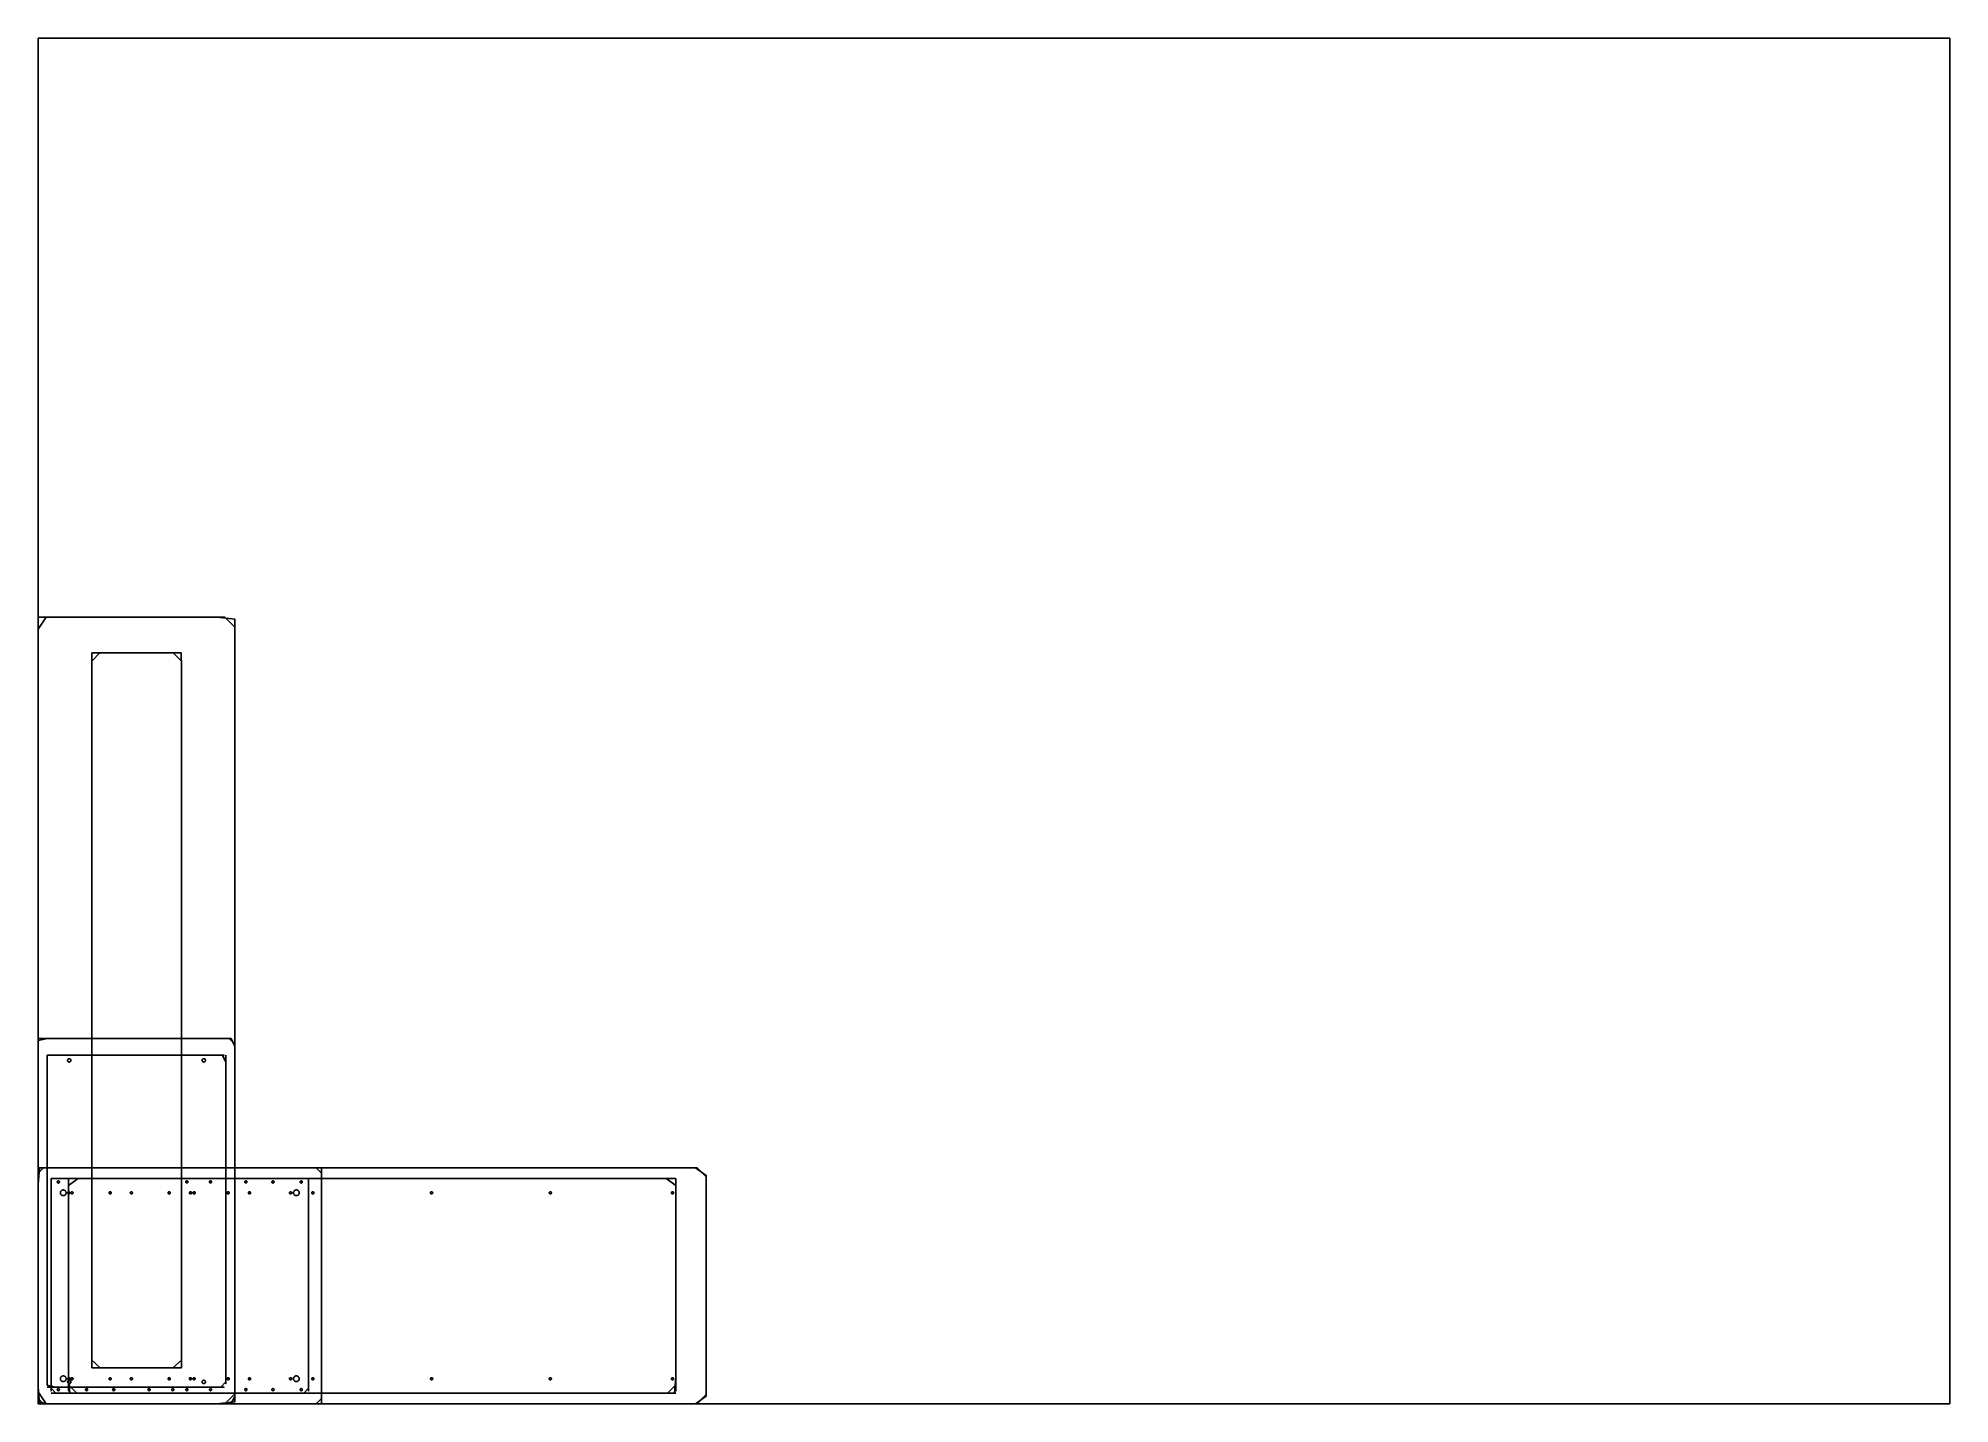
# Model space of a CAD drawing. Header units: metres. Extents: x 0 to 2800, y 0 to 2000.
import ezdxf

# ---------------------------------------------------------------- set-up
doc = ezdxf.new("R2010")
doc.units = ezdxf.units.M

msp = doc.modelspace()

# ---------------------------------------------------------------- linework, layer by layer
for points in [[(0, 0), (2800, 0), (2800, 2000), (0, 2000), (0, 0)], [(0, 1152), (29.1, 1152), (58.2, 1152), (87.3, 1152), (116.4, 1152), (145.5, 1152), (174.5, 1152), (203.6, 1152), (232.7, 1152), (261.8, 1152), (288, 1149.1), (288, 1120), (288, 1090.9), (288, 1061.8), (288, 1032.7), (288, 1003.6), (288, 974.5), (288, 945.5), (288, 916.4), (288, 887.3), (288, 858.2), (288, 829.1), (288, 800), (288, 770.9), (288, 741.8), (288, 712.7), (288, 683.6), (288, 654.5), (288, 625.5), (288, 596.4), (288, 567.3), (288, 538.2), (288, 509.1), (288, 480), (288, 450.9), (288, 421.8), (288, 392.7), (288, 363.6), (288, 334.5), (288, 305.5), (288, 276.4), (288, 247.3), (288, 218.2), (288, 189.1), (288, 160), (288, 130.9), (288, 101.8), (288, 72.7), (288, 43.6), (288, 14.5), (273.5, 0), (244.4, 0), (215.3, 0), (186.2, 0), (157.1, 0), (128, 0), (98.9, 0), (69.8, 0), (40.7, 0), (11.6, 0), (0, 17.5), (0, 46.5), (0, 75.6), (0, 104.7), (0, 133.8), (0, 162.9), (0, 192), (0, 221.1), (0, 250.2), (0, 279.3), (0, 308.4), (0, 337.5), (0, 366.5), (0, 395.6), (0, 424.7), (0, 453.8), (0, 482.9), (0, 512), (0, 541.1), (0, 570.2), (0, 599.3), (0, 628.4), (0, 657.5), (0, 686.5), (0, 715.6), (0, 744.7), (0, 773.8), (0, 802.9), (0, 832), (0, 861.1), (0, 890.2), (0, 919.3), (0, 948.4), (0, 977.5), (0, 1006.5), (0, 1035.6), (0, 1064.7), (0, 1093.8), (0, 1122.9), (0, 1152)], [(0, 1152), (29.1, 1152), (58.2, 1152), (87.3, 1152), (116.4, 1152), (145.5, 1152), (174.5, 1152), (203.6, 1152), (232.7, 1152), (261.8, 1152), (288, 1149.1), (288, 1120), (288, 1090.9), (288, 1061.8), (288, 1032.7), (288, 1003.6), (288, 974.5), (288, 945.5), (288, 916.4), (288, 887.3), (288, 858.2), (288, 829.1), (288, 800), (288, 770.9), (288, 741.8), (288, 712.7), (288, 683.6), (288, 654.5), (288, 625.5), (288, 596.4), (288, 567.3), (288, 538.2), (288, 509.1), (288, 480), (288, 450.9), (288, 421.8), (288, 392.7), (288, 363.6), (288, 334.5), (288, 305.5), (288, 276.4), (288, 247.3), (288, 218.2), (288, 189.1), (288, 160), (288, 130.9), (288, 101.8), (288, 72.7), (288, 43.6), (288, 14.5), (273.5, 0), (244.4, 0), (215.3, 0), (186.2, 0), (157.1, 0), (128, 0), (98.9, 0), (69.8, 0), (40.7, 0), (11.6, 0), (0, 17.5), (0, 46.5), (0, 75.6), (0, 104.7), (0, 133.8), (0, 162.9), (0, 192), (0, 221.1), (0, 250.2), (0, 279.3), (0, 308.4), (0, 337.5), (0, 366.5), (0, 395.6), (0, 424.7), (0, 453.8), (0, 482.9), (0, 512), (0, 541.1), (0, 570.2), (0, 599.3), (0, 628.4), (0, 657.5), (0, 686.5), (0, 715.6), (0, 744.7), (0, 773.8), (0, 802.9), (0, 832), (0, 861.1), (0, 890.2), (0, 919.3), (0, 948.4), (0, 977.5), (0, 1006.5), (0, 1035.6), (0, 1064.7), (0, 1093.8), (0, 1122.9), (0, 1152)], [(0, 0), (29.1, 0), (58.2, 0), (87.3, 0), (116.4, 0), (145.5, 0), (174.5, 0), (203.6, 0), (232.7, 0), (261.8, 0), (288, 2.9), (288, 32), (288, 61.1), (288, 90.2), (288, 119.3), (288, 148.4), (288, 177.5), (288, 206.5), (288, 235.6), (288, 264.7), (288, 293.8), (288, 322.9), (288, 352), (288, 381.1), (288, 410.2), (288, 439.3), (288, 468.4), (288, 497.5), (288, 526.5), (288, 555.6), (288, 584.7), (288, 613.8), (288, 642.9), (288, 672), (288, 701.1), (288, 730.2), (288, 759.3), (288, 788.4), (288, 817.5), (288, 846.5), (288, 875.6), (288, 904.7), (288, 933.8), (288, 962.9), (288, 992), (288, 1021.1), (288, 1050.2), (288, 1079.3), (288, 1108.4), (288, 1137.5), (273.5, 1152), (244.4, 1152), (215.3, 1152), (186.2, 1152), (157.1, 1152), (128, 1152), (98.9, 1152), (69.8, 1152), (40.7, 1152), (11.6, 1152), (0, 1134.5), (0, 1105.5), (0, 1076.4), (0, 1047.3), (0, 1018.2), (0, 989.1), (0, 960), (0, 930.9), (0, 901.8), (0, 872.7), (0, 843.6), (0, 814.5), (0, 785.5), (0, 756.4), (0, 727.3), (0, 698.2), (0, 669.1), (0, 640), (0, 610.9), (0, 581.8), (0, 552.7), (0, 523.6), (0, 494.5), (0, 465.5), (0, 436.4), (0, 407.3), (0, 378.2), (0, 349.1), (0, 320), (0, 290.9), (0, 261.8), (0, 232.7), (0, 203.6), (0, 174.5), (0, 145.5), (0, 116.4), (0, 87.3), (0, 58.2), (0, 29.1), (0, 0)], [(0, 1152), (29.1, 1152), (58.2, 1152), (87.3, 1152), (116.4, 1152), (145.5, 1152), (174.5, 1152), (203.6, 1152), (232.7, 1152), (261.8, 1152), (288, 1149.1), (288, 1120), (288, 1090.9), (288, 1061.8), (288, 1032.7), (288, 1003.6), (288, 974.5), (288, 945.5), (288, 916.4), (288, 887.3), (288, 858.2), (288, 829.1), (288, 800), (288, 770.9), (288, 741.8), (288, 712.7), (288, 683.6), (288, 654.5), (288, 625.5), (288, 596.4), (288, 567.3), (288, 538.2), (288, 509.1), (288, 480), (288, 450.9), (288, 421.8), (288, 392.7), (288, 363.6), (288, 334.5), (288, 305.5), (288, 276.4), (288, 247.3), (288, 218.2), (288, 189.1), (288, 160), (288, 130.9), (288, 101.8), (288, 72.7), (288, 43.6), (288, 14.5), (273.5, 0), (244.4, 0), (215.3, 0), (186.2, 0), (157.1, 0), (128, 0), (98.9, 0), (69.8, 0), (40.7, 0), (11.6, 0), (0, 17.5), (0, 46.5), (0, 75.6), (0, 104.7), (0, 133.8), (0, 162.9), (0, 192), (0, 221.1), (0, 250.2), (0, 279.3), (0, 308.4), (0, 337.5), (0, 366.5), (0, 395.6), (0, 424.7), (0, 453.8), (0, 482.9), (0, 512), (0, 541.1), (0, 570.2), (0, 599.3), (0, 628.4), (0, 657.5), (0, 686.5), (0, 715.6), (0, 744.7), (0, 773.8), (0, 802.9), (0, 832), (0, 861.1), (0, 890.2), (0, 919.3), (0, 948.4), (0, 977.5), (0, 1006.5), (0, 1035.6), (0, 1064.7), (0, 1093.8), (0, 1122.9), (0, 1152)], [(0, 1152), (29.1, 1152), (58.2, 1152), (87.3, 1152), (116.4, 1152), (145.5, 1152), (174.5, 1152), (203.6, 1152), (232.7, 1152), (261.8, 1152), (288, 1149.1), (288, 1120), (288, 1090.9), (288, 1061.8), (288, 1032.7), (288, 1003.6), (288, 974.5), (288, 945.5), (288, 916.4), (288, 887.3), (288, 858.2), (288, 829.1), (288, 800), (288, 770.9), (288, 741.8), (288, 712.7), (288, 683.6), (288, 654.5), (288, 625.5), (288, 596.4), (288, 567.3), (288, 538.2), (288, 509.1), (288, 480), (288, 450.9), (288, 421.8), (288, 392.7), (288, 363.6), (288, 334.5), (288, 305.5), (288, 276.4), (288, 247.3), (288, 218.2), (288, 189.1), (288, 160), (288, 130.9), (288, 101.8), (288, 72.7), (288, 43.6), (288, 14.5), (273.5, 0), (244.4, 0), (215.3, 0), (186.2, 0), (157.1, 0), (128, 0), (98.9, 0), (69.8, 0), (40.7, 0), (11.6, 0), (0, 17.5), (0, 46.5), (0, 75.6), (0, 104.7), (0, 133.8), (0, 162.9), (0, 192), (0, 221.1), (0, 250.2), (0, 279.3), (0, 308.4), (0, 337.5), (0, 366.5), (0, 395.6), (0, 424.7), (0, 453.8), (0, 482.9), (0, 512), (0, 541.1), (0, 570.2), (0, 599.3), (0, 628.4), (0, 657.5), (0, 686.5), (0, 715.6), (0, 744.7), (0, 773.8), (0, 802.9), (0, 832), (0, 861.1), (0, 890.2), (0, 919.3), (0, 948.4), (0, 977.5), (0, 1006.5), (0, 1035.6), (0, 1064.7), (0, 1093.8), (0, 1122.9), (0, 1152)], [(0, 0), (29.1, 0), (58.2, 0), (87.3, 0), (116.4, 0), (145.5, 0), (174.5, 0), (203.6, 0), (232.7, 0), (261.8, 0), (288, 2.9), (288, 32), (288, 61.1), (288, 90.2), (288, 119.3), (288, 148.4), (288, 177.5), (288, 206.5), (288, 235.6), (288, 264.7), (288, 293.8), (288, 322.9), (288, 352), (288, 381.1), (288, 410.2), (288, 439.3), (288, 468.4), (288, 497.5), (288, 526.5), (288, 555.6), (288, 584.7), (288, 613.8), (288, 642.9), (288, 672), (288, 701.1), (288, 730.2), (288, 759.3), (288, 788.4), (288, 817.5), (288, 846.5), (288, 875.6), (288, 904.7), (288, 933.8), (288, 962.9), (288, 992), (288, 1021.1), (288, 1050.2), (288, 1079.3), (288, 1108.4), (288, 1137.5), (273.5, 1152), (244.4, 1152), (215.3, 1152), (186.2, 1152), (157.1, 1152), (128, 1152), (98.9, 1152), (69.8, 1152), (40.7, 1152), (11.6, 1152), (0, 1134.5), (0, 1105.5), (0, 1076.4), (0, 1047.3), (0, 1018.2), (0, 989.1), (0, 960), (0, 930.9), (0, 901.8), (0, 872.7), (0, 843.6), (0, 814.5), (0, 785.5), (0, 756.4), (0, 727.3), (0, 698.2), (0, 669.1), (0, 640), (0, 610.9), (0, 581.8), (0, 552.7), (0, 523.6), (0, 494.5), (0, 465.5), (0, 436.4), (0, 407.3), (0, 378.2), (0, 349.1), (0, 320), (0, 290.9), (0, 261.8), (0, 232.7), (0, 203.6), (0, 174.5), (0, 145.5), (0, 116.4), (0, 87.3), (0, 58.2), (0, 29.1), (0, 0)], [(78.3, 52.4), (78.3, 76.2), (78.3, 100), (78.3, 123.8), (78.3, 147.6), (78.3, 171.4), (78.3, 195.2), (78.3, 219), (78.3, 242.8), (78.3, 266.7), (78.3, 290.5), (78.3, 314.3), (78.3, 338.1), (78.3, 361.9), (78.3, 385.7), (78.3, 409.5), (78.3, 433.3), (78.3, 457.1), (78.3, 481), (78.3, 504.8), (78.3, 528.6), (78.3, 552.4), (78.3, 576.2), (78.3, 600), (78.3, 623.8), (78.3, 647.6), (78.3, 671.4), (78.3, 695.3), (78.3, 719.1), (78.3, 742.9), (78.3, 766.7), (78.3, 790.5), (78.3, 814.3), (78.3, 838.1), (78.3, 861.9), (78.3, 885.7), (78.3, 909.5), (78.3, 933.4), (78.3, 957.2), (78.3, 981), (78.3, 1004.8), (78.3, 1028.6), (78.3, 1052.4), (78.3, 1076.2), (78.7, 1099.6), (102.5, 1099.6), (126.3, 1099.6), (150.2, 1099.6), (174, 1099.6), (197.8, 1099.6), (209.7, 1087.7), (209.7, 1063.9), (209.7, 1040.1), (209.7, 1016.3), (209.7, 992.5), (209.7, 968.7), (209.7, 944.9), (209.7, 921.1), (209.7, 897.2), (209.7, 873.4), (209.7, 849.6), (209.7, 825.8), (209.7, 802), (209.7, 778.2), (209.7, 754.4), (209.7, 730.6), (209.7, 706.8), (209.7, 682.9), (209.7, 659.1), (209.7, 635.3), (209.7, 611.5), (209.7, 587.7), (209.7, 563.9), (209.7, 540.1), (209.7, 516.3), (209.7, 492.5), (209.7, 468.7), (209.7, 444.8), (209.7, 421), (209.7, 397.2), (209.7, 373.4), (209.7, 349.6), (209.7, 325.8), (209.7, 302), (209.7, 278.2), (209.7, 254.4), (209.7, 230.5), (209.7, 206.7), (209.7, 182.9), (209.7, 159.1), (209.7, 135.3), (209.7, 111.5), (209.7, 87.7), (209.7, 63.9), (197.4, 52.4), (173.6, 52.4), (149.8, 52.4), (125.9, 52.4), (102.1, 52.4), (78.3, 52.4)], [(78.3, 1099.6), (81, 1099.6), (83.6, 1099.6), (86.3, 1099.6), (88.9, 1099.6), (91.6, 1099.6), (94.2, 1099.6), (96.9, 1099.6), (99.6, 1099.6), (102.2, 1099.6), (104.9, 1099.6), (107.5, 1099.6), (110.2, 1099.6), (112.8, 1099.6), (115.5, 1099.6), (118.1, 1099.6), (120.8, 1099.6), (123.4, 1099.6), (126.1, 1099.6), (128.7, 1099.6), (131.4, 1099.6), (134, 1099.6), (136.7, 1099.6), (139.4, 1099.6), (142, 1099.6), (144.7, 1099.6), (147.3, 1099.6), (150, 1099.6), (152.6, 1099.6), (155.3, 1099.6), (157.9, 1099.6), (160.6, 1099.6), (163.2, 1099.6), (165.9, 1099.6), (168.5, 1099.6), (171.2, 1099.6), (173.9, 1099.6), (176.5, 1099.6), (179.2, 1099.6), (181.8, 1099.6), (184.5, 1099.6), (187.1, 1099.6), (189.8, 1099.6), (192.4, 1099.6), (195.1, 1099.6), (197.7, 1099.6), (200.4, 1099.6), (203, 1099.6), (205.7, 1099.6), (208.4, 1099.6), (208.4, 1099.6), (205.7, 1099.6), (203, 1099.6), (200.4, 1099.6), (197.7, 1099.6), (195.1, 1099.6), (192.4, 1099.6), (189.8, 1099.6), (187.1, 1099.6), (184.5, 1099.6), (181.8, 1099.6), (179.2, 1099.6), (176.5, 1099.6), (173.9, 1099.6), (171.2, 1099.6), (168.5, 1099.6), (165.9, 1099.6), (163.2, 1099.6), (160.6, 1099.6), (157.9, 1099.6), (155.3, 1099.6), (152.6, 1099.6), (150, 1099.6), (147.3, 1099.6), (144.7, 1099.6), (142, 1099.6), (139.4, 1099.6), (136.7, 1099.6), (134, 1099.6), (131.4, 1099.6), (128.7, 1099.6), (126.1, 1099.6), (123.4, 1099.6), (120.8, 1099.6), (118.1, 1099.6), (115.5, 1099.6), (112.8, 1099.6), (110.2, 1099.6), (107.5, 1099.6), (104.9, 1099.6), (102.2, 1099.6), (99.6, 1099.6), (96.9, 1099.6), (94.2, 1099.6), (91.6, 1099.6), (88.9, 1099.6), (86.3, 1099.6), (83.6, 1099.6), (81, 1099.6), (78.3, 1099.6)], [(78.3, 52.4), (78.3, 76.2), (78.3, 100), (78.3, 123.8), (78.3, 147.6), (78.3, 171.4), (78.3, 195.2), (78.3, 219), (78.3, 242.8), (78.3, 266.7), (78.3, 290.5), (78.3, 314.3), (78.3, 338.1), (78.3, 361.9), (78.3, 385.7), (78.3, 409.5), (78.3, 433.3), (78.3, 457.1), (78.3, 481), (78.3, 504.8), (78.3, 528.6), (78.3, 552.4), (78.3, 576.2), (78.3, 600), (78.3, 623.8), (78.3, 647.6), (78.3, 671.4), (78.3, 695.3), (78.3, 719.1), (78.3, 742.9), (78.3, 766.7), (78.3, 790.5), (78.3, 814.3), (78.3, 838.1), (78.3, 861.9), (78.3, 885.7), (78.3, 909.5), (78.3, 933.4), (78.3, 957.2), (78.3, 981), (78.3, 1004.8), (78.3, 1028.6), (78.3, 1052.4), (78.3, 1076.2), (78.7, 1099.6), (102.5, 1099.6), (126.3, 1099.6), (150.2, 1099.6), (174, 1099.6), (197.8, 1099.6), (209.7, 1087.7), (209.7, 1063.9), (209.7, 1040.1), (209.7, 1016.3), (209.7, 992.5), (209.7, 968.7), (209.7, 944.9), (209.7, 921.1), (209.7, 897.2), (209.7, 873.4), (209.7, 849.6), (209.7, 825.8), (209.7, 802), (209.7, 778.2), (209.7, 754.4), (209.7, 730.6), (209.7, 706.8), (209.7, 682.9), (209.7, 659.1), (209.7, 635.3), (209.7, 611.5), (209.7, 587.7), (209.7, 563.9), (209.7, 540.1), (209.7, 516.3), (209.7, 492.5), (209.7, 468.7), (209.7, 444.8), (209.7, 421), (209.7, 397.2), (209.7, 373.4), (209.7, 349.6), (209.7, 325.8), (209.7, 302), (209.7, 278.2), (209.7, 254.4), (209.7, 230.5), (209.7, 206.7), (209.7, 182.9), (209.7, 159.1), (209.7, 135.3), (209.7, 111.5), (209.7, 87.7), (209.7, 63.9), (197.4, 52.4), (173.6, 52.4), (149.8, 52.4), (125.9, 52.4), (102.1, 52.4), (78.3, 52.4)], [(209.7, 52.4), (209.7, 76.2), (209.7, 100), (209.7, 123.8), (209.7, 147.6), (209.7, 171.4), (209.7, 195.2), (209.7, 219), (209.7, 242.8), (209.7, 266.7), (209.7, 290.5), (209.7, 314.3), (209.7, 338.1), (209.7, 361.9), (209.7, 385.7), (209.7, 409.5), (209.7, 433.3), (209.7, 457.1), (209.7, 481), (209.7, 504.8), (209.7, 528.6), (209.7, 552.4), (209.7, 576.2), (209.7, 600), (209.7, 623.8), (209.7, 647.6), (209.7, 671.4), (209.7, 695.3), (209.7, 719.1), (209.7, 742.9), (209.7, 766.7), (209.7, 790.5), (209.7, 814.3), (209.7, 838.1), (209.7, 861.9), (209.7, 885.7), (209.7, 909.5), (209.7, 933.4), (209.7, 957.2), (209.7, 981), (209.7, 1004.8), (209.7, 1028.6), (209.7, 1052.4), (209.7, 1076.2), (209.3, 1099.6), (185.5, 1099.6), (161.7, 1099.6), (137.8, 1099.6), (114, 1099.6), (90.2, 1099.6), (78.3, 1087.7), (78.3, 1063.9), (78.3, 1040.1), (78.3, 1016.3), (78.3, 992.5), (78.3, 968.7), (78.3, 944.9), (78.3, 921.1), (78.3, 897.2), (78.3, 873.4), (78.3, 849.6), (78.3, 825.8), (78.3, 802), (78.3, 778.2), (78.3, 754.4), (78.3, 730.6), (78.3, 706.8), (78.3, 682.9), (78.3, 659.1), (78.3, 635.3), (78.3, 611.5), (78.3, 587.7), (78.3, 563.9), (78.3, 540.1), (78.3, 516.3), (78.3, 492.5), (78.3, 468.7), (78.3, 444.8), (78.3, 421), (78.3, 397.2), (78.3, 373.4), (78.3, 349.6), (78.3, 325.8), (78.3, 302), (78.3, 278.2), (78.3, 254.4), (78.3, 230.5), (78.3, 206.7), (78.3, 182.9), (78.3, 159.1), (78.3, 135.3), (78.3, 111.5), (78.3, 87.7), (78.3, 63.9), (90.6, 52.4), (114.4, 52.4), (138.2, 52.4), (162.1, 52.4), (185.9, 52.4), (209.7, 52.4)], [(209.7, 52.4), (209.7, 76.2), (209.7, 100), (209.7, 123.8), (209.7, 147.6), (209.7, 171.4), (209.7, 195.2), (209.7, 219), (209.7, 242.8), (209.7, 266.7), (209.7, 290.5), (209.7, 314.3), (209.7, 338.1), (209.7, 361.9), (209.7, 385.7), (209.7, 409.5), (209.7, 433.3), (209.7, 457.1), (209.7, 481), (209.7, 504.8), (209.7, 528.6), (209.7, 552.4), (209.7, 576.2), (209.7, 600), (209.7, 623.8), (209.7, 647.6), (209.7, 671.4), (209.7, 695.3), (209.7, 719.1), (209.7, 742.9), (209.7, 766.7), (209.7, 790.5), (209.7, 814.3), (209.7, 838.1), (209.7, 861.9), (209.7, 885.7), (209.7, 909.5), (209.7, 933.4), (209.7, 957.2), (209.7, 981), (209.7, 1004.8), (209.7, 1028.6), (209.7, 1052.4), (209.7, 1076.2), (209.3, 1099.6), (185.5, 1099.6), (161.7, 1099.6), (137.8, 1099.6), (114, 1099.6), (90.2, 1099.6), (78.3, 1087.7), (78.3, 1063.9), (78.3, 1040.1), (78.3, 1016.3), (78.3, 992.5), (78.3, 968.7), (78.3, 944.9), (78.3, 921.1), (78.3, 897.2), (78.3, 873.4), (78.3, 849.6), (78.3, 825.8), (78.3, 802), (78.3, 778.2), (78.3, 754.4), (78.3, 730.6), (78.3, 706.8), (78.3, 682.9), (78.3, 659.1), (78.3, 635.3), (78.3, 611.5), (78.3, 587.7), (78.3, 563.9), (78.3, 540.1), (78.3, 516.3), (78.3, 492.5), (78.3, 468.7), (78.3, 444.8), (78.3, 421), (78.3, 397.2), (78.3, 373.4), (78.3, 349.6), (78.3, 325.8), (78.3, 302), (78.3, 278.2), (78.3, 254.4), (78.3, 230.5), (78.3, 206.7), (78.3, 182.9), (78.3, 159.1), (78.3, 135.3), (78.3, 111.5), (78.3, 87.7), (78.3, 63.9), (90.6, 52.4), (114.4, 52.4), (138.2, 52.4), (162.1, 52.4), (185.9, 52.4), (209.7, 52.4)], [(209.7, 1099.6), (207, 1099.6), (204.4, 1099.6), (201.7, 1099.6), (199.1, 1099.6), (196.4, 1099.6), (193.8, 1099.6), (191.1, 1099.6), (188.4, 1099.6), (185.8, 1099.6), (183.1, 1099.6), (180.5, 1099.6), (177.8, 1099.6), (175.2, 1099.6), (172.5, 1099.6), (169.9, 1099.6), (167.2, 1099.6), (164.6, 1099.6), (161.9, 1099.6), (159.3, 1099.6), (156.6, 1099.6), (154, 1099.6), (151.3, 1099.6), (148.6, 1099.6), (146, 1099.6), (143.3, 1099.6), (140.7, 1099.6), (138, 1099.6), (135.4, 1099.6), (132.7, 1099.6), (130.1, 1099.6), (127.4, 1099.6), (124.8, 1099.6), (122.1, 1099.6), (119.5, 1099.6), (116.8, 1099.6), (114.1, 1099.6), (111.5, 1099.6), (108.8, 1099.6), (106.2, 1099.6), (103.5, 1099.6), (100.9, 1099.6), (98.2, 1099.6), (95.6, 1099.6), (92.9, 1099.6), (90.3, 1099.6), (87.6, 1099.6), (85, 1099.6), (82.3, 1099.6), (79.6, 1099.6), (79.6, 1099.6), (82.3, 1099.6), (85, 1099.6), (87.6, 1099.6), (90.3, 1099.6), (92.9, 1099.6), (95.6, 1099.6), (98.2, 1099.6), (100.9, 1099.6), (103.5, 1099.6), (106.2, 1099.6), (108.8, 1099.6), (111.5, 1099.6), (114.1, 1099.6), (116.8, 1099.6), (119.5, 1099.6), (122.1, 1099.6), (124.8, 1099.6), (127.4, 1099.6), (130.1, 1099.6), (132.7, 1099.6), (135.4, 1099.6), (138, 1099.6), (140.7, 1099.6), (143.3, 1099.6), (146, 1099.6), (148.6, 1099.6), (151.3, 1099.6), (154, 1099.6), (156.6, 1099.6), (159.3, 1099.6), (161.9, 1099.6), (164.6, 1099.6), (167.2, 1099.6), (169.9, 1099.6), (172.5, 1099.6), (175.2, 1099.6), (177.8, 1099.6), (180.5, 1099.6), (183.1, 1099.6), (185.8, 1099.6), (188.4, 1099.6), (191.1, 1099.6), (193.8, 1099.6), (196.4, 1099.6), (199.1, 1099.6), (201.7, 1099.6), (204.4, 1099.6), (207, 1099.6), (209.7, 1099.6)], [(78.3, 52.4), (78.3, 73.5), (78.3, 94.7), (78.3, 115.8), (78.3, 137), (78.3, 158.1), (78.3, 179.3), (78.3, 200.5), (78.3, 221.6), (78.3, 242.8), (78.3, 263.9), (78.3, 285.1), (78.3, 306.2), (78.3, 327.4), (78.3, 348.6), (78.3, 369.7), (78.3, 390.9), (78.3, 412), (78.3, 433.2), (78.3, 454.3), (78.3, 475.5), (78.3, 496.7), (78.3, 517.8), (78.3, 539), (78.3, 560.1), (78.3, 581.3), (78.3, 602.4), (78.3, 623.6), (78.3, 644.8), (78.3, 665.9), (78.3, 687.1), (78.3, 708.2), (78.3, 729.4), (78.3, 750.5), (78.3, 771.7), (78.3, 792.9), (78.3, 814), (78.3, 835.2), (78.3, 856.3), (78.3, 877.5), (78.3, 898.6), (78.3, 919.8), (78.3, 941), (78.3, 962.1), (78.3, 983.3), (78.3, 1004.4), (78.3, 1025.6), (78.3, 1046.7), (78.3, 1067.9), (78.3, 1089.1), (78.3, 1089.1), (78.3, 1067.9), (78.3, 1046.7), (78.3, 1025.6), (78.3, 1004.4), (78.3, 983.3), (78.3, 962.1), (78.3, 941), (78.3, 919.8), (78.3, 898.6), (78.3, 877.5), (78.3, 856.3), (78.3, 835.2), (78.3, 814), (78.3, 792.9), (78.3, 771.7), (78.3, 750.5), (78.3, 729.4), (78.3, 708.2), (78.3, 687.1), (78.3, 665.9), (78.3, 644.8), (78.3, 623.6), (78.3, 602.4), (78.3, 581.3), (78.3, 560.1), (78.3, 539), (78.3, 517.8), (78.3, 496.7), (78.3, 475.5), (78.3, 454.3), (78.3, 433.2), (78.3, 412), (78.3, 390.9), (78.3, 369.7), (78.3, 348.6), (78.3, 327.4), (78.3, 306.2), (78.3, 285.1), (78.3, 263.9), (78.3, 242.8), (78.3, 221.6), (78.3, 200.5), (78.3, 179.3), (78.3, 158.1), (78.3, 137), (78.3, 115.8), (78.3, 94.7), (78.3, 73.5), (78.3, 52.4)], [(78.3, 52.4), (78.3, 73.5), (78.3, 94.7), (78.3, 115.8), (78.3, 137), (78.3, 158.1), (78.3, 179.3), (78.3, 200.5), (78.3, 221.6), (78.3, 242.8), (78.3, 263.9), (78.3, 285.1), (78.3, 306.2), (78.3, 327.4), (78.3, 348.6), (78.3, 369.7), (78.3, 390.9), (78.3, 412), (78.3, 433.2), (78.3, 454.3), (78.3, 475.5), (78.3, 496.7), (78.3, 517.8), (78.3, 539), (78.3, 560.1), (78.3, 581.3), (78.3, 602.4), (78.3, 623.6), (78.3, 644.8), (78.3, 665.9), (78.3, 687.1), (78.3, 708.2), (78.3, 729.4), (78.3, 750.5), (78.3, 771.7), (78.3, 792.9), (78.3, 814), (78.3, 835.2), (78.3, 856.3), (78.3, 877.5), (78.3, 898.6), (78.3, 919.8), (78.3, 941), (78.3, 962.1), (78.3, 983.3), (78.3, 1004.4), (78.3, 1025.6), (78.3, 1046.7), (78.3, 1067.9), (78.3, 1089.1), (78.3, 1089.1), (78.3, 1067.9), (78.3, 1046.7), (78.3, 1025.6), (78.3, 1004.4), (78.3, 983.3), (78.3, 962.1), (78.3, 941), (78.3, 919.8), (78.3, 898.6), (78.3, 877.5), (78.3, 856.3), (78.3, 835.2), (78.3, 814), (78.3, 792.9), (78.3, 771.7), (78.3, 750.5), (78.3, 729.4), (78.3, 708.2), (78.3, 687.1), (78.3, 665.9), (78.3, 644.8), (78.3, 623.6), (78.3, 602.4), (78.3, 581.3), (78.3, 560.1), (78.3, 539), (78.3, 517.8), (78.3, 496.7), (78.3, 475.5), (78.3, 454.3), (78.3, 433.2), (78.3, 412), (78.3, 390.9), (78.3, 369.7), (78.3, 348.6), (78.3, 327.4), (78.3, 306.2), (78.3, 285.1), (78.3, 263.9), (78.3, 242.8), (78.3, 221.6), (78.3, 200.5), (78.3, 179.3), (78.3, 158.1), (78.3, 137), (78.3, 115.8), (78.3, 94.7), (78.3, 73.5), (78.3, 52.4)], [(209.7, 52.4), (209.7, 73.5), (209.7, 94.7), (209.7, 115.8), (209.7, 137), (209.7, 158.1), (209.7, 179.3), (209.7, 200.5), (209.7, 221.6), (209.7, 242.8), (209.7, 263.9), (209.7, 285.1), (209.7, 306.2), (209.7, 327.4), (209.7, 348.6), (209.7, 369.7), (209.7, 390.9), (209.7, 412), (209.7, 433.2), (209.7, 454.3), (209.7, 475.5), (209.7, 496.7), (209.7, 517.8), (209.7, 539), (209.7, 560.1), (209.7, 581.3), (209.7, 602.4), (209.7, 623.6), (209.7, 644.8), (209.7, 665.9), (209.7, 687.1), (209.7, 708.2), (209.7, 729.4), (209.7, 750.5), (209.7, 771.7), (209.7, 792.9), (209.7, 814), (209.7, 835.2), (209.7, 856.3), (209.7, 877.5), (209.7, 898.6), (209.7, 919.8), (209.7, 941), (209.7, 962.1), (209.7, 983.3), (209.7, 1004.4), (209.7, 1025.6), (209.7, 1046.7), (209.7, 1067.9), (209.7, 1089.1), (209.7, 1089.1), (209.7, 1067.9), (209.7, 1046.7), (209.7, 1025.6), (209.7, 1004.4), (209.7, 983.3), (209.7, 962.1), (209.7, 941), (209.7, 919.8), (209.7, 898.6), (209.7, 877.5), (209.7, 856.3), (209.7, 835.2), (209.7, 814), (209.7, 792.9), (209.7, 771.7), (209.7, 750.5), (209.7, 729.4), (209.7, 708.2), (209.7, 687.1), (209.7, 665.9), (209.7, 644.8), (209.7, 623.6), (209.7, 602.4), (209.7, 581.3), (209.7, 560.1), (209.7, 539), (209.7, 517.8), (209.7, 496.7), (209.7, 475.5), (209.7, 454.3), (209.7, 433.2), (209.7, 412), (209.7, 390.9), (209.7, 369.7), (209.7, 348.6), (209.7, 327.4), (209.7, 306.2), (209.7, 285.1), (209.7, 263.9), (209.7, 242.8), (209.7, 221.6), (209.7, 200.5), (209.7, 179.3), (209.7, 158.1), (209.7, 137), (209.7, 115.8), (209.7, 94.7), (209.7, 73.5), (209.7, 52.4)], [(209.7, 52.4), (209.7, 73.5), (209.7, 94.7), (209.7, 115.8), (209.7, 137), (209.7, 158.1), (209.7, 179.3), (209.7, 200.5), (209.7, 221.6), (209.7, 242.8), (209.7, 263.9), (209.7, 285.1), (209.7, 306.2), (209.7, 327.4), (209.7, 348.6), (209.7, 369.7), (209.7, 390.9), (209.7, 412), (209.7, 433.2), (209.7, 454.3), (209.7, 475.5), (209.7, 496.7), (209.7, 517.8), (209.7, 539), (209.7, 560.1), (209.7, 581.3), (209.7, 602.4), (209.7, 623.6), (209.7, 644.8), (209.7, 665.9), (209.7, 687.1), (209.7, 708.2), (209.7, 729.4), (209.7, 750.5), (209.7, 771.7), (209.7, 792.9), (209.7, 814), (209.7, 835.2), (209.7, 856.3), (209.7, 877.5), (209.7, 898.6), (209.7, 919.8), (209.7, 941), (209.7, 962.1), (209.7, 983.3), (209.7, 1004.4), (209.7, 1025.6), (209.7, 1046.7), (209.7, 1067.9), (209.7, 1089.1), (209.7, 1089.1), (209.7, 1067.9), (209.7, 1046.7), (209.7, 1025.6), (209.7, 1004.4), (209.7, 983.3), (209.7, 962.1), (209.7, 941), (209.7, 919.8), (209.7, 898.6), (209.7, 877.5), (209.7, 856.3), (209.7, 835.2), (209.7, 814), (209.7, 792.9), (209.7, 771.7), (209.7, 750.5), (209.7, 729.4), (209.7, 708.2), (209.7, 687.1), (209.7, 665.9), (209.7, 644.8), (209.7, 623.6), (209.7, 602.4), (209.7, 581.3), (209.7, 560.1), (209.7, 539), (209.7, 517.8), (209.7, 496.7), (209.7, 475.5), (209.7, 454.3), (209.7, 433.2), (209.7, 412), (209.7, 390.9), (209.7, 369.7), (209.7, 348.6), (209.7, 327.4), (209.7, 306.2), (209.7, 285.1), (209.7, 263.9), (209.7, 242.8), (209.7, 221.6), (209.7, 200.5), (209.7, 179.3), (209.7, 158.1), (209.7, 137), (209.7, 115.8), (209.7, 94.7), (209.7, 73.5), (209.7, 52.4)], [(0, 535), (16.6, 535), (33.3, 535), (49.9, 535), (66.5, 535), (83.1, 535), (99.8, 535), (116.4, 535), (133, 535), (149.6, 535), (166.3, 535), (182.9, 535), (199.5, 535), (216.1, 535), (232.8, 535), (249.4, 535), (266, 535), (282.6, 535), (288, 523.7), (288, 507.1), (288, 490.5), (288, 473.8), (288, 457.2), (288, 440.6), (288, 423.9), (288, 407.3), (288, 390.7), (288, 374.1), (288, 357.4), (288, 340.8), (288, 324.2), (288, 307.6), (288, 290.9), (288, 274.3), (288, 257.7), (288, 241.1), (288, 224.4), (288, 207.8), (288, 191.2), (288, 174.6), (288, 157.9), (288, 141.3), (288, 124.7), (288, 108.1), (288, 91.4), (288, 74.8), (288, 58.2), (288, 41.6), (288, 24.9), (288, 8.3), (279.7, 0), (263.1, 0), (246.4, 0), (229.8, 0), (213.2, 0), (196.6, 0), (179.9, 0), (163.3, 0), (146.7, 0), (130.1, 0), (113.4, 0), (96.8, 0), (80.2, 0), (63.6, 0), (46.9, 0), (30.3, 0), (13.7, 0), (0, 2.9), (0, 19.6), (0, 36.2), (0, 52.8), (0, 69.4), (0, 86.1), (0, 102.7), (0, 119.3), (0, 135.9), (0, 152.6), (0, 169.2), (0, 185.8), (0, 202.5), (0, 219.1), (0, 235.7), (0, 252.3), (0, 269), (0, 285.6), (0, 302.2), (0, 318.8), (0, 335.5), (0, 352.1), (0, 368.7), (0, 385.3), (0, 402), (0, 418.6), (0, 435.2), (0, 451.8), (0, 468.5), (0, 485.1), (0, 501.7), (0, 518.3), (0, 535)], [(0, 535), (16.6, 535), (33.3, 535), (49.9, 535), (66.5, 535), (83.1, 535), (99.8, 535), (116.4, 535), (133, 535), (149.6, 535), (166.3, 535), (182.9, 535), (199.5, 535), (216.1, 535), (232.8, 535), (249.4, 535), (266, 535), (282.6, 535), (288, 523.7), (288, 507.1), (288, 490.5), (288, 473.8), (288, 457.2), (288, 440.6), (288, 423.9), (288, 407.3), (288, 390.7), (288, 374.1), (288, 357.4), (288, 340.8), (288, 324.2), (288, 307.6), (288, 290.9), (288, 274.3), (288, 257.7), (288, 241.1), (288, 224.4), (288, 207.8), (288, 191.2), (288, 174.6), (288, 157.9), (288, 141.3), (288, 124.7), (288, 108.1), (288, 91.4), (288, 74.8), (288, 58.2), (288, 41.6), (288, 24.9), (288, 8.3), (279.7, 0), (263.1, 0), (246.4, 0), (229.8, 0), (213.2, 0), (196.6, 0), (179.9, 0), (163.3, 0), (146.7, 0), (130.1, 0), (113.4, 0), (96.8, 0), (80.2, 0), (63.6, 0), (46.9, 0), (30.3, 0), (13.7, 0), (0, 2.9), (0, 19.6), (0, 36.2), (0, 52.8), (0, 69.4), (0, 86.1), (0, 102.7), (0, 119.3), (0, 135.9), (0, 152.6), (0, 169.2), (0, 185.8), (0, 202.5), (0, 219.1), (0, 235.7), (0, 252.3), (0, 269), (0, 285.6), (0, 302.2), (0, 318.8), (0, 335.5), (0, 352.1), (0, 368.7), (0, 385.3), (0, 402), (0, 418.6), (0, 435.2), (0, 451.8), (0, 468.5), (0, 485.1), (0, 501.7), (0, 518.3), (0, 535)], [(0, 0), (16.6, 0), (33.3, 0), (49.9, 0), (66.5, 0), (83.1, 0), (99.8, 0), (116.4, 0), (133, 0), (149.6, 0), (166.3, 0), (182.9, 0), (199.5, 0), (216.1, 0), (232.8, 0), (249.4, 0), (266, 0), (282.6, 0), (288, 11.3), (288, 27.9), (288, 44.5), (288, 61.1), (288, 77.8), (288, 94.4), (288, 111), (288, 127.6), (288, 144.3), (288, 160.9), (288, 177.5), (288, 194.1), (288, 210.8), (288, 227.4), (288, 244), (288, 260.6), (288, 277.3), (288, 293.9), (288, 310.5), (288, 327.1), (288, 343.8), (288, 360.4), (288, 377), (288, 393.6), (288, 410.3), (288, 426.9), (288, 443.5), (288, 460.1), (288, 476.8), (288, 493.4), (288, 510), (288, 526.6), (279.7, 535), (263.1, 535), (246.4, 535), (229.8, 535), (213.2, 535), (196.6, 535), (179.9, 535), (163.3, 535), (146.7, 535), (130.1, 535), (113.4, 535), (96.8, 535), (80.2, 535), (63.6, 535), (46.9, 535), (30.3, 535), (13.7, 535), (0, 532), (0, 515.4), (0, 498.8), (0, 482.1), (0, 465.5), (0, 448.9), (0, 432.3), (0, 415.6), (0, 399), (0, 382.4), (0, 365.8), (0, 349.1), (0, 332.5), (0, 315.9), (0, 299.3), (0, 282.6), (0, 266), (0, 249.4), (0, 232.8), (0, 216.1), (0, 199.5), (0, 182.9), (0, 166.3), (0, 149.6), (0, 133), (0, 116.4), (0, 99.8), (0, 83.1), (0, 66.5), (0, 49.9), (0, 33.3), (0, 16.6), (0, 0)], [(0, 535), (16.6, 535), (33.3, 535), (49.9, 535), (66.5, 535), (83.1, 535), (99.8, 535), (116.4, 535), (133, 535), (149.6, 535), (166.3, 535), (182.9, 535), (199.5, 535), (216.1, 535), (232.8, 535), (249.4, 535), (266, 535), (282.6, 535), (288, 523.7), (288, 507.1), (288, 490.5), (288, 473.8), (288, 457.2), (288, 440.6), (288, 423.9), (288, 407.3), (288, 390.7), (288, 374.1), (288, 357.4), (288, 340.8), (288, 324.2), (288, 307.6), (288, 290.9), (288, 274.3), (288, 257.7), (288, 241.1), (288, 224.4), (288, 207.8), (288, 191.2), (288, 174.6), (288, 157.9), (288, 141.3), (288, 124.7), (288, 108.1), (288, 91.4), (288, 74.8), (288, 58.2), (288, 41.6), (288, 24.9), (288, 8.3), (279.7, 0), (263.1, 0), (246.4, 0), (229.8, 0), (213.2, 0), (196.6, 0), (179.9, 0), (163.3, 0), (146.7, 0), (130.1, 0), (113.4, 0), (96.8, 0), (80.2, 0), (63.6, 0), (46.9, 0), (30.3, 0), (13.7, 0), (0, 2.9), (0, 19.6), (0, 36.2), (0, 52.8), (0, 69.4), (0, 86.1), (0, 102.7), (0, 119.3), (0, 135.9), (0, 152.6), (0, 169.2), (0, 185.8), (0, 202.5), (0, 219.1), (0, 235.7), (0, 252.3), (0, 269), (0, 285.6), (0, 302.2), (0, 318.8), (0, 335.5), (0, 352.1), (0, 368.7), (0, 385.3), (0, 402), (0, 418.6), (0, 435.2), (0, 451.8), (0, 468.5), (0, 485.1), (0, 501.7), (0, 518.3), (0, 535)], [(0, 535), (16.6, 535), (33.3, 535), (49.9, 535), (66.5, 535), (83.1, 535), (99.8, 535), (116.4, 535), (133, 535), (149.6, 535), (166.3, 535), (182.9, 535), (199.5, 535), (216.1, 535), (232.8, 535), (249.4, 535), (266, 535), (282.6, 535), (288, 523.7), (288, 507.1), (288, 490.5), (288, 473.8), (288, 457.2), (288, 440.6), (288, 423.9), (288, 407.3), (288, 390.7), (288, 374.1), (288, 357.4), (288, 340.8), (288, 324.2), (288, 307.6), (288, 290.9), (288, 274.3), (288, 257.7), (288, 241.1), (288, 224.4), (288, 207.8), (288, 191.2), (288, 174.6), (288, 157.9), (288, 141.3), (288, 124.7), (288, 108.1), (288, 91.4), (288, 74.8), (288, 58.2), (288, 41.6), (288, 24.9), (288, 8.3), (279.7, 0), (263.1, 0), (246.4, 0), (229.8, 0), (213.2, 0), (196.6, 0), (179.9, 0), (163.3, 0), (146.7, 0), (130.1, 0), (113.4, 0), (96.8, 0), (80.2, 0), (63.6, 0), (46.9, 0), (30.3, 0), (13.7, 0), (0, 2.9), (0, 19.6), (0, 36.2), (0, 52.8), (0, 69.4), (0, 86.1), (0, 102.7), (0, 119.3), (0, 135.9), (0, 152.6), (0, 169.2), (0, 185.8), (0, 202.5), (0, 219.1), (0, 235.7), (0, 252.3), (0, 269), (0, 285.6), (0, 302.2), (0, 318.8), (0, 335.5), (0, 352.1), (0, 368.7), (0, 385.3), (0, 402), (0, 418.6), (0, 435.2), (0, 451.8), (0, 468.5), (0, 485.1), (0, 501.7), (0, 518.3), (0, 535)], [(0, 0), (16.6, 0), (33.3, 0), (49.9, 0), (66.5, 0), (83.1, 0), (99.8, 0), (116.4, 0), (133, 0), (149.6, 0), (166.3, 0), (182.9, 0), (199.5, 0), (216.1, 0), (232.8, 0), (249.4, 0), (266, 0), (282.6, 0), (288, 11.3), (288, 27.9), (288, 44.5), (288, 61.1), (288, 77.8), (288, 94.4), (288, 111), (288, 127.6), (288, 144.3), (288, 160.9), (288, 177.5), (288, 194.1), (288, 210.8), (288, 227.4), (288, 244), (288, 260.6), (288, 277.3), (288, 293.9), (288, 310.5), (288, 327.1), (288, 343.8), (288, 360.4), (288, 377), (288, 393.6), (288, 410.3), (288, 426.9), (288, 443.5), (288, 460.1), (288, 476.8), (288, 493.4), (288, 510), (288, 526.6), (279.7, 535), (263.1, 535), (246.4, 535), (229.8, 535), (213.2, 535), (196.6, 535), (179.9, 535), (163.3, 535), (146.7, 535), (130.1, 535), (113.4, 535), (96.8, 535), (80.2, 535), (63.6, 535), (46.9, 535), (30.3, 535), (13.7, 535), (0, 532), (0, 515.4), (0, 498.8), (0, 482.1), (0, 465.5), (0, 448.9), (0, 432.3), (0, 415.6), (0, 399), (0, 382.4), (0, 365.8), (0, 349.1), (0, 332.5), (0, 315.9), (0, 299.3), (0, 282.6), (0, 266), (0, 249.4), (0, 232.8), (0, 216.1), (0, 199.5), (0, 182.9), (0, 166.3), (0, 149.6), (0, 133), (0, 116.4), (0, 99.8), (0, 83.1), (0, 66.5), (0, 49.9), (0, 33.3), (0, 16.6), (0, 0)], [(13.1, 510.6), (18.4, 510.6), (23.7, 510.6), (29, 510.6), (34.2, 510.6), (39.5, 510.6), (44.8, 510.6), (50.1, 510.6), (55.4, 510.6), (60.7, 510.6), (66, 510.6), (71.3, 510.6), (76.6, 510.6), (81.9, 510.6), (87.1, 510.6), (92.4, 510.6), (97.7, 510.6), (103, 510.6), (108.3, 510.6), (113.6, 510.6), (118.9, 510.6), (124.2, 510.6), (129.5, 510.6), (134.7, 510.6), (140, 510.6), (145.3, 510.6), (150.6, 510.6), (155.9, 510.6), (161.2, 510.6), (166.5, 510.6), (171.8, 510.6), (177.1, 510.6), (182.3, 510.6), (187.6, 510.6), (192.9, 510.6), (198.2, 510.6), (203.5, 510.6), (208.8, 510.6), (214.1, 510.6), (219.4, 510.6), (224.7, 510.6), (230, 510.6), (235.2, 510.6), (240.5, 510.6), (245.8, 510.6), (251.1, 510.6), (256.4, 510.6), (261.7, 510.6), (267, 510.6), (272.3, 510.6), (272.3, 510.6), (267, 510.6), (261.7, 510.6), (256.4, 510.6), (251.1, 510.6), (245.8, 510.6), (240.5, 510.6), (235.2, 510.6), (230, 510.6), (224.7, 510.6), (219.4, 510.6), (214.1, 510.6), (208.8, 510.6), (203.5, 510.6), (198.2, 510.6), (192.9, 510.6), (187.6, 510.6), (182.3, 510.6), (177.1, 510.6), (171.8, 510.6), (166.5, 510.6), (161.2, 510.6), (155.9, 510.6), (150.6, 510.6), (145.3, 510.6), (140, 510.6), (134.7, 510.6), (129.5, 510.6), (124.2, 510.6), (118.9, 510.6), (113.6, 510.6), (108.3, 510.6), (103, 510.6), (97.7, 510.6), (92.4, 510.6), (87.1, 510.6), (81.9, 510.6), (76.6, 510.6), (71.3, 510.6), (66, 510.6), (60.7, 510.6), (55.4, 510.6), (50.1, 510.6), (44.8, 510.6), (39.5, 510.6), (34.2, 510.6), (29, 510.6), (23.7, 510.6), (18.4, 510.6), (13.1, 510.6)], [(13.1, 510.6), (13.1, 500.8), (13.1, 491), (13.1, 481.2), (13.1, 471.3), (13.1, 461.5), (13.1, 451.7), (13.1, 441.9), (13.1, 432), (13.1, 422.2), (13.1, 412.4), (13.1, 402.6), (13.1, 392.7), (13.1, 382.9), (13.1, 373.1), (13.1, 363.3), (13.1, 353.4), (13.1, 343.6), (13.1, 333.8), (13.1, 324), (13.1, 314.1), (13.1, 304.3), (13.1, 294.5), (13.1, 284.7), (13.1, 274.8), (13.1, 265), (13.1, 255.2), (13.1, 245.4), (13.1, 235.5), (13.1, 225.7), (13.1, 215.9), (13.1, 206.1), (13.1, 196.3), (13.1, 186.4), (13.1, 176.6), (13.1, 166.8), (13.1, 157), (13.1, 147.1), (13.1, 137.3), (13.1, 127.5), (13.1, 117.7), (13.1, 107.8), (13.1, 98), (13.1, 88.2), (13.1, 78.4), (13.1, 68.5), (13.1, 58.7), (13.1, 48.9), (13.1, 39.1), (13.1, 29.2), (13.1, 29.2), (13.1, 39.1), (13.1, 48.9), (13.1, 58.7), (13.1, 68.5), (13.1, 78.4), (13.1, 88.2), (13.1, 98), (13.1, 107.8), (13.1, 117.7), (13.1, 127.5), (13.1, 137.3), (13.1, 147.1), (13.1, 157), (13.1, 166.8), (13.1, 176.6), (13.1, 186.4), (13.1, 196.3), (13.1, 206.1), (13.1, 215.9), (13.1, 225.7), (13.1, 235.5), (13.1, 245.4), (13.1, 255.2), (13.1, 265), (13.1, 274.8), (13.1, 284.7), (13.1, 294.5), (13.1, 304.3), (13.1, 314.1), (13.1, 324), (13.1, 333.8), (13.1, 343.6), (13.1, 353.4), (13.1, 363.3), (13.1, 373.1), (13.1, 382.9), (13.1, 392.7), (13.1, 402.6), (13.1, 412.4), (13.1, 422.2), (13.1, 432), (13.1, 441.9), (13.1, 451.7), (13.1, 461.5), (13.1, 471.3), (13.1, 481.2), (13.1, 491), (13.1, 500.8), (13.1, 510.6)], [(13.1, 510.6), (13.1, 495.5), (13.1, 480.4), (13.1, 465.3), (13.1, 450.2), (13.1, 435.1), (13.1, 420), (13.1, 404.8), (13.1, 389.7), (13.1, 374.6), (13.1, 359.5), (13.1, 344.4), (13.1, 329.3), (13.1, 314.2), (13.1, 299), (13.1, 283.9), (13.1, 268.8), (13.1, 253.7), (13.1, 238.6), (13.1, 223.5), (13.1, 208.4), (13.1, 193.2), (13.1, 178.1), (13.1, 163), (13.1, 147.9), (13.1, 132.8), (13.1, 117.7), (13.1, 102.6), (13.1, 87.5), (13.1, 72.3), (13.1, 57.2), (13.1, 42.1), (13.1, 27), (25.5, 24.3), (40.6, 24.3), (55.8, 24.3), (70.9, 24.3), (86, 24.3), (101.1, 24.3), (116.2, 24.3), (131.3, 24.3), (146.4, 24.3), (161.6, 24.3), (176.7, 24.3), (191.8, 24.3), (206.9, 24.3), (222, 24.3), (237.1, 24.3), (252.2, 24.3), (267.4, 24.3), (274.9, 31.9), (274.9, 47), (274.9, 62.1), (274.9, 77.2), (274.9, 92.3), (274.9, 107.4), (274.9, 122.6), (274.9, 137.7), (274.9, 152.8), (274.9, 167.9), (274.9, 183), (274.9, 198.1), (274.9, 213.2), (274.9, 228.4), (274.9, 243.5), (274.9, 258.6), (274.9, 273.7), (274.9, 288.8), (274.9, 303.9), (274.9, 319), (274.9, 334.2), (274.9, 349.3), (274.9, 364.4), (274.9, 379.5), (274.9, 394.6), (274.9, 409.7), (274.9, 424.8), (274.9, 440), (274.9, 455.1), (274.9, 470.2), (274.9, 485.3), (274.9, 500.4), (270, 510.6), (254.9, 510.6), (239.8, 510.6), (224.7, 510.6), (209.6, 510.6), (194.5, 510.6), (179.3, 510.6), (164.2, 510.6), (149.1, 510.6), (134, 510.6), (118.9, 510.6), (103.8, 510.6), (88.7, 510.6), (73.5, 510.6), (58.4, 510.6), (43.3, 510.6), (28.2, 510.6), (13.1, 510.6)], [(13.1, 510.6), (13.1, 495.5), (13.1, 480.4), (13.1, 465.3), (13.1, 450.2), (13.1, 435.1), (13.1, 420), (13.1, 404.8), (13.1, 389.7), (13.1, 374.6), (13.1, 359.5), (13.1, 344.4), (13.1, 329.3), (13.1, 314.2), (13.1, 299), (13.1, 283.9), (13.1, 268.8), (13.1, 253.7), (13.1, 238.6), (13.1, 223.5), (13.1, 208.4), (13.1, 193.2), (13.1, 178.1), (13.1, 163), (13.1, 147.9), (13.1, 132.8), (13.1, 117.7), (13.1, 102.6), (13.1, 87.5), (13.1, 72.3), (13.1, 57.2), (13.1, 42.1), (13.1, 27), (25.5, 24.3), (40.6, 24.3), (55.8, 24.3), (70.9, 24.3), (86, 24.3), (101.1, 24.3), (116.2, 24.3), (131.3, 24.3), (146.4, 24.3), (161.6, 24.3), (176.7, 24.3), (191.8, 24.3), (206.9, 24.3), (222, 24.3), (237.1, 24.3), (252.2, 24.3), (267.4, 24.3), (274.9, 31.9), (274.9, 47), (274.9, 62.1), (274.9, 77.2), (274.9, 92.3), (274.9, 107.4), (274.9, 122.6), (274.9, 137.7), (274.9, 152.8), (274.9, 167.9), (274.9, 183), (274.9, 198.1), (274.9, 213.2), (274.9, 228.4), (274.9, 243.5), (274.9, 258.6), (274.9, 273.7), (274.9, 288.8), (274.9, 303.9), (274.9, 319), (274.9, 334.2), (274.9, 349.3), (274.9, 364.4), (274.9, 379.5), (274.9, 394.6), (274.9, 409.7), (274.9, 424.8), (274.9, 440), (274.9, 455.1), (274.9, 470.2), (274.9, 485.3), (274.9, 500.4), (270, 510.6), (254.9, 510.6), (239.8, 510.6), (224.7, 510.6), (209.6, 510.6), (194.5, 510.6), (179.3, 510.6), (164.2, 510.6), (149.1, 510.6), (134, 510.6), (118.9, 510.6), (103.8, 510.6), (88.7, 510.6), (73.5, 510.6), (58.4, 510.6), (43.3, 510.6), (28.2, 510.6), (13.1, 510.6)], [(13.1, 510.6), (18.4, 510.6), (23.7, 510.6), (29, 510.6), (34.2, 510.6), (39.5, 510.6), (44.8, 510.6), (50.1, 510.6), (55.4, 510.6), (60.7, 510.6), (66, 510.6), (71.3, 510.6), (76.6, 510.6), (81.9, 510.6), (87.1, 510.6), (92.4, 510.6), (97.7, 510.6), (103, 510.6), (108.3, 510.6), (113.6, 510.6), (118.9, 510.6), (124.2, 510.6), (129.5, 510.6), (134.7, 510.6), (140, 510.6), (145.3, 510.6), (150.6, 510.6), (155.9, 510.6), (161.2, 510.6), (166.5, 510.6), (171.8, 510.6), (177.1, 510.6), (182.3, 510.6), (187.6, 510.6), (192.9, 510.6), (198.2, 510.6), (203.5, 510.6), (208.8, 510.6), (214.1, 510.6), (219.4, 510.6), (224.7, 510.6), (230, 510.6), (235.2, 510.6), (240.5, 510.6), (245.8, 510.6), (251.1, 510.6), (256.4, 510.6), (261.7, 510.6), (267, 510.6), (272.3, 510.6), (272.3, 510.6), (267, 510.6), (261.7, 510.6), (256.4, 510.6), (251.1, 510.6), (245.8, 510.6), (240.5, 510.6), (235.2, 510.6), (230, 510.6), (224.7, 510.6), (219.4, 510.6), (214.1, 510.6), (208.8, 510.6), (203.5, 510.6), (198.2, 510.6), (192.9, 510.6), (187.6, 510.6), (182.3, 510.6), (177.1, 510.6), (171.8, 510.6), (166.5, 510.6), (161.2, 510.6), (155.9, 510.6), (150.6, 510.6), (145.3, 510.6), (140, 510.6), (134.7, 510.6), (129.5, 510.6), (124.2, 510.6), (118.9, 510.6), (113.6, 510.6), (108.3, 510.6), (103, 510.6), (97.7, 510.6), (92.4, 510.6), (87.1, 510.6), (81.9, 510.6), (76.6, 510.6), (71.3, 510.6), (66, 510.6), (60.7, 510.6), (55.4, 510.6), (50.1, 510.6), (44.8, 510.6), (39.5, 510.6), (34.2, 510.6), (29, 510.6), (23.7, 510.6), (18.4, 510.6), (13.1, 510.6)], [(13.1, 510.6), (13.1, 500.8), (13.1, 491), (13.1, 481.2), (13.1, 471.3), (13.1, 461.5), (13.1, 451.7), (13.1, 441.9), (13.1, 432), (13.1, 422.2), (13.1, 412.4), (13.1, 402.6), (13.1, 392.7), (13.1, 382.9), (13.1, 373.1), (13.1, 363.3), (13.1, 353.4), (13.1, 343.6), (13.1, 333.8), (13.1, 324), (13.1, 314.1), (13.1, 304.3), (13.1, 294.5), (13.1, 284.7), (13.1, 274.8), (13.1, 265), (13.1, 255.2), (13.1, 245.4), (13.1, 235.5), (13.1, 225.7), (13.1, 215.9), (13.1, 206.1), (13.1, 196.3), (13.1, 186.4), (13.1, 176.6), (13.1, 166.8), (13.1, 157), (13.1, 147.1), (13.1, 137.3), (13.1, 127.5), (13.1, 117.7), (13.1, 107.8), (13.1, 98), (13.1, 88.2), (13.1, 78.4), (13.1, 68.5), (13.1, 58.7), (13.1, 48.9), (13.1, 39.1), (13.1, 29.2), (13.1, 29.2), (13.1, 39.1), (13.1, 48.9), (13.1, 58.7), (13.1, 68.5), (13.1, 78.4), (13.1, 88.2), (13.1, 98), (13.1, 107.8), (13.1, 117.7), (13.1, 127.5), (13.1, 137.3), (13.1, 147.1), (13.1, 157), (13.1, 166.8), (13.1, 176.6), (13.1, 186.4), (13.1, 196.3), (13.1, 206.1), (13.1, 215.9), (13.1, 225.7), (13.1, 235.5), (13.1, 245.4), (13.1, 255.2), (13.1, 265), (13.1, 274.8), (13.1, 284.7), (13.1, 294.5), (13.1, 304.3), (13.1, 314.1), (13.1, 324), (13.1, 333.8), (13.1, 343.6), (13.1, 353.4), (13.1, 363.3), (13.1, 373.1), (13.1, 382.9), (13.1, 392.7), (13.1, 402.6), (13.1, 412.4), (13.1, 422.2), (13.1, 432), (13.1, 441.9), (13.1, 451.7), (13.1, 461.5), (13.1, 471.3), (13.1, 481.2), (13.1, 491), (13.1, 500.8), (13.1, 510.6)], [(13.1, 510.6), (13.1, 495.5), (13.1, 480.4), (13.1, 465.3), (13.1, 450.2), (13.1, 435.1), (13.1, 420), (13.1, 404.8), (13.1, 389.7), (13.1, 374.6), (13.1, 359.5), (13.1, 344.4), (13.1, 329.3), (13.1, 314.2), (13.1, 299), (13.1, 283.9), (13.1, 268.8), (13.1, 253.7), (13.1, 238.6), (13.1, 223.5), (13.1, 208.4), (13.1, 193.2), (13.1, 178.1), (13.1, 163), (13.1, 147.9), (13.1, 132.8), (13.1, 117.7), (13.1, 102.6), (13.1, 87.5), (13.1, 72.3), (13.1, 57.2), (13.1, 42.1), (13.1, 27), (25.5, 24.3), (40.6, 24.3), (55.8, 24.3), (70.9, 24.3), (86, 24.3), (101.1, 24.3), (116.2, 24.3), (131.3, 24.3), (146.4, 24.3), (161.6, 24.3), (176.7, 24.3), (191.8, 24.3), (206.9, 24.3), (222, 24.3), (237.1, 24.3), (252.2, 24.3), (267.4, 24.3), (274.9, 31.9), (274.9, 47), (274.9, 62.1), (274.9, 77.2), (274.9, 92.3), (274.9, 107.4), (274.9, 122.6), (274.9, 137.7), (274.9, 152.8), (274.9, 167.9), (274.9, 183), (274.9, 198.1), (274.9, 213.2), (274.9, 228.4), (274.9, 243.5), (274.9, 258.6), (274.9, 273.7), (274.9, 288.8), (274.9, 303.9), (274.9, 319), (274.9, 334.2), (274.9, 349.3), (274.9, 364.4), (274.9, 379.5), (274.9, 394.6), (274.9, 409.7), (274.9, 424.8), (274.9, 440), (274.9, 455.1), (274.9, 470.2), (274.9, 485.3), (274.9, 500.4), (270, 510.6), (254.9, 510.6), (239.8, 510.6), (224.7, 510.6), (209.6, 510.6), (194.5, 510.6), (179.3, 510.6), (164.2, 510.6), (149.1, 510.6), (134, 510.6), (118.9, 510.6), (103.8, 510.6), (88.7, 510.6), (73.5, 510.6), (58.4, 510.6), (43.3, 510.6), (28.2, 510.6), (13.1, 510.6)], [(13.1, 510.6), (13.1, 495.5), (13.1, 480.4), (13.1, 465.3), (13.1, 450.2), (13.1, 435.1), (13.1, 420), (13.1, 404.8), (13.1, 389.7), (13.1, 374.6), (13.1, 359.5), (13.1, 344.4), (13.1, 329.3), (13.1, 314.2), (13.1, 299), (13.1, 283.9), (13.1, 268.8), (13.1, 253.7), (13.1, 238.6), (13.1, 223.5), (13.1, 208.4), (13.1, 193.2), (13.1, 178.1), (13.1, 163), (13.1, 147.9), (13.1, 132.8), (13.1, 117.7), (13.1, 102.6), (13.1, 87.5), (13.1, 72.3), (13.1, 57.2), (13.1, 42.1), (13.1, 27), (25.5, 24.3), (40.6, 24.3), (55.8, 24.3), (70.9, 24.3), (86, 24.3), (101.1, 24.3), (116.2, 24.3), (131.3, 24.3), (146.4, 24.3), (161.6, 24.3), (176.7, 24.3), (191.8, 24.3), (206.9, 24.3), (222, 24.3), (237.1, 24.3), (252.2, 24.3), (267.4, 24.3), (274.9, 31.9), (274.9, 47), (274.9, 62.1), (274.9, 77.2), (274.9, 92.3), (274.9, 107.4), (274.9, 122.6), (274.9, 137.7), (274.9, 152.8), (274.9, 167.9), (274.9, 183), (274.9, 198.1), (274.9, 213.2), (274.9, 228.4), (274.9, 243.5), (274.9, 258.6), (274.9, 273.7), (274.9, 288.8), (274.9, 303.9), (274.9, 319), (274.9, 334.2), (274.9, 349.3), (274.9, 364.4), (274.9, 379.5), (274.9, 394.6), (274.9, 409.7), (274.9, 424.8), (274.9, 440), (274.9, 455.1), (274.9, 470.2), (274.9, 485.3), (274.9, 500.4), (270, 510.6), (254.9, 510.6), (239.8, 510.6), (224.7, 510.6), (209.6, 510.6), (194.5, 510.6), (179.3, 510.6), (164.2, 510.6), (149.1, 510.6), (134, 510.6), (118.9, 510.6), (103.8, 510.6), (88.7, 510.6), (73.5, 510.6), (58.4, 510.6), (43.3, 510.6), (28.2, 510.6), (13.1, 510.6)], [(48, 502.9), (48, 503.1), (47.9, 503.3), (47.9, 503.4), (47.9, 503.6), (47.8, 503.7), (47.8, 503.9), (47.7, 504), (47.6, 504.1), (47.6, 504.3), (47.5, 504.4), (47.4, 504.5), (47.3, 504.6), (47.2, 504.7), (47.1, 504.8), (46.9, 504.9), (46.8, 505), (46.7, 505.1), (46.5, 505.1), (46.4, 505.2), (46.3, 505.3), (46.1, 505.3), (46, 505.3), (45.8, 505.4), (45.6, 505.4), (45.5, 505.4), (45.3, 505.4), (45.2, 505.3), (45, 505.3), (44.9, 505.3), (44.7, 505.2), (44.6, 505.2), (44.4, 505.1), (44.3, 505), (44.2, 505), (44, 504.9), (43.9, 504.8), (43.8, 504.7), (43.7, 504.6), (43.6, 504.5), (43.5, 504.3), (43.4, 504.2), (43.4, 504.1), (43.3, 503.9), (43.2, 503.8), (43.2, 503.6), (43.2, 503.5), (43.1, 503.3), (43.1, 503.2), (43.1, 503), (43.1, 502.9), (43.1, 502.7), (43.1, 502.5), (43.2, 502.4), (43.2, 502.2), (43.2, 502.1), (43.3, 502), (43.4, 501.8), (43.4, 501.7), (43.5, 501.6), (43.6, 501.4), (43.7, 501.3), (43.8, 501.2), (43.9, 501.1), (44, 501), (44.2, 500.9), (44.3, 500.8), (44.4, 500.8), (44.6, 500.7), (44.7, 500.7), (44.9, 500.6), (45, 500.6), (45.2, 500.5), (45.3, 500.5), (45.5, 500.5), (45.6, 500.5), (45.8, 500.5), (46, 500.6), (46.1, 500.6), (46.3, 500.6), (46.4, 500.7), (46.5, 500.7), (46.7, 500.8), (46.8, 500.9), (46.9, 501), (47.1, 501.1), (47.2, 501.2), (47.3, 501.3), (47.4, 501.4), (47.5, 501.5), (47.6, 501.6), (47.6, 501.7), (47.7, 501.9), (47.8, 502), (47.8, 502.2), (47.9, 502.3), (47.9, 502.5), (47.9, 502.6), (48, 502.8), (48, 502.9)], [(244.9, 502.9), (244.9, 503.1), (244.9, 503.3), (244.9, 503.4), (244.8, 503.6), (244.8, 503.7), (244.7, 503.9), (244.7, 504), (244.6, 504.1), (244.5, 504.3), (244.4, 504.4), (244.3, 504.5), (244.2, 504.6), (244.1, 504.7), (244, 504.8), (243.9, 504.9), (243.8, 505), (243.6, 505.1), (243.5, 505.1), (243.4, 505.2), (243.2, 505.3), (243.1, 505.3), (242.9, 505.3), (242.8, 505.4), (242.6, 505.4), (242.4, 505.4), (242.3, 505.4), (242.1, 505.3), (242, 505.3), (241.8, 505.3), (241.7, 505.2), (241.5, 505.2), (241.4, 505.1), (241.2, 505), (241.1, 505), (241, 504.9), (240.9, 504.8), (240.8, 504.7), (240.7, 504.6), (240.6, 504.5), (240.5, 504.3), (240.4, 504.2), (240.3, 504.1), (240.3, 503.9), (240.2, 503.8), (240.1, 503.6), (240.1, 503.5), (240.1, 503.3), (240.1, 503.2), (240, 503), (240, 502.9), (240.1, 502.7), (240.1, 502.5), (240.1, 502.4), (240.1, 502.2), (240.2, 502.1), (240.3, 502), (240.3, 501.8), (240.4, 501.7), (240.5, 501.6), (240.6, 501.4), (240.7, 501.3), (240.8, 501.2), (240.9, 501.1), (241, 501), (241.1, 500.9), (241.2, 500.8), (241.4, 500.8), (241.5, 500.7), (241.7, 500.7), (241.8, 500.6), (242, 500.6), (242.1, 500.5), (242.3, 500.5), (242.4, 500.5), (242.6, 500.5), (242.8, 500.5), (242.9, 500.6), (243.1, 500.6), (243.2, 500.6), (243.4, 500.7), (243.5, 500.7), (243.6, 500.8), (243.8, 500.9), (243.9, 501), (244, 501.1), (244.1, 501.2), (244.2, 501.3), (244.3, 501.4), (244.4, 501.5), (244.5, 501.6), (244.6, 501.7), (244.7, 501.9), (244.7, 502), (244.8, 502.2), (244.8, 502.3), (244.9, 502.5), (244.9, 502.6), (244.9, 502.8), (244.9, 502.9)], [(274.9, 510.6), (274.9, 500.8), (274.9, 491), (274.9, 481.2), (274.9, 471.3), (274.9, 461.5), (274.9, 451.7), (274.9, 441.9), (274.9, 432), (274.9, 422.2), (274.9, 412.4), (274.9, 402.6), (274.9, 392.7), (274.9, 382.9), (274.9, 373.1), (274.9, 363.3), (274.9, 353.4), (274.9, 343.6), (274.9, 333.8), (274.9, 324), (274.9, 314.1), (274.9, 304.3), (274.9, 294.5), (274.9, 284.7), (274.9, 274.8), (274.9, 265), (274.9, 255.2), (274.9, 245.4), (274.9, 235.5), (274.9, 225.7), (274.9, 215.9), (274.9, 206.1), (274.9, 196.3), (274.9, 186.4), (274.9, 176.6), (274.9, 166.8), (274.9, 157), (274.9, 147.1), (274.9, 137.3), (274.9, 127.5), (274.9, 117.7), (274.9, 107.8), (274.9, 98), (274.9, 88.2), (274.9, 78.4), (274.9, 68.5), (274.9, 58.7), (274.9, 48.9), (274.9, 39.1), (274.9, 29.2), (274.9, 29.2), (274.9, 39.1), (274.9, 48.9), (274.9, 58.7), (274.9, 68.5), (274.9, 78.4), (274.9, 88.2), (274.9, 98), (274.9, 107.8), (274.9, 117.7), (274.9, 127.5), (274.9, 137.3), (274.9, 147.1), (274.9, 157), (274.9, 166.8), (274.9, 176.6), (274.9, 186.4), (274.9, 196.3), (274.9, 206.1), (274.9, 215.9), (274.9, 225.7), (274.9, 235.5), (274.9, 245.4), (274.9, 255.2), (274.9, 265), (274.9, 274.8), (274.9, 284.7), (274.9, 294.5), (274.9, 304.3), (274.9, 314.1), (274.9, 324), (274.9, 333.8), (274.9, 343.6), (274.9, 353.4), (274.9, 363.3), (274.9, 373.1), (274.9, 382.9), (274.9, 392.7), (274.9, 402.6), (274.9, 412.4), (274.9, 422.2), (274.9, 432), (274.9, 441.9), (274.9, 451.7), (274.9, 461.5), (274.9, 471.3), (274.9, 481.2), (274.9, 491), (274.9, 500.8), (274.9, 510.6)], [(274.9, 510.6), (274.9, 500.8), (274.9, 491), (274.9, 481.2), (274.9, 471.3), (274.9, 461.5), (274.9, 451.7), (274.9, 441.9), (274.9, 432), (274.9, 422.2), (274.9, 412.4), (274.9, 402.6), (274.9, 392.7), (274.9, 382.9), (274.9, 373.1), (274.9, 363.3), (274.9, 353.4), (274.9, 343.6), (274.9, 333.8), (274.9, 324), (274.9, 314.1), (274.9, 304.3), (274.9, 294.5), (274.9, 284.7), (274.9, 274.8), (274.9, 265), (274.9, 255.2), (274.9, 245.4), (274.9, 235.5), (274.9, 225.7), (274.9, 215.9), (274.9, 206.1), (274.9, 196.3), (274.9, 186.4), (274.9, 176.6), (274.9, 166.8), (274.9, 157), (274.9, 147.1), (274.9, 137.3), (274.9, 127.5), (274.9, 117.7), (274.9, 107.8), (274.9, 98), (274.9, 88.2), (274.9, 78.4), (274.9, 68.5), (274.9, 58.7), (274.9, 48.9), (274.9, 39.1), (274.9, 29.2), (274.9, 29.2), (274.9, 39.1), (274.9, 48.9), (274.9, 58.7), (274.9, 68.5), (274.9, 78.4), (274.9, 88.2), (274.9, 98), (274.9, 107.8), (274.9, 117.7), (274.9, 127.5), (274.9, 137.3), (274.9, 147.1), (274.9, 157), (274.9, 166.8), (274.9, 176.6), (274.9, 186.4), (274.9, 196.3), (274.9, 206.1), (274.9, 215.9), (274.9, 225.7), (274.9, 235.5), (274.9, 245.4), (274.9, 255.2), (274.9, 265), (274.9, 274.8), (274.9, 284.7), (274.9, 294.5), (274.9, 304.3), (274.9, 314.1), (274.9, 324), (274.9, 333.8), (274.9, 343.6), (274.9, 353.4), (274.9, 363.3), (274.9, 373.1), (274.9, 382.9), (274.9, 392.7), (274.9, 402.6), (274.9, 412.4), (274.9, 422.2), (274.9, 432), (274.9, 441.9), (274.9, 451.7), (274.9, 461.5), (274.9, 471.3), (274.9, 481.2), (274.9, 491), (274.9, 500.8), (274.9, 510.6)], [(0, 345.6), (15.4, 345.6), (30.7, 345.6), (46.1, 345.6), (61.4, 345.6), (76.8, 345.6), (92.2, 345.6), (107.5, 345.6), (122.9, 345.6), (138.2, 345.6), (153.6, 345.6), (169, 345.6), (184.3, 345.6), (199.7, 345.6), (215, 345.6), (230.4, 345.6), (245.8, 345.6), (261.1, 345.6), (276.5, 345.6), (291.8, 345.6), (307.2, 345.6), (322.6, 345.6), (337.9, 345.6), (353.3, 345.6), (368.6, 345.6), (384, 345.6), (399.4, 345.6), (414.7, 345.6), (414.7, 330.2), (414.7, 314.9), (414.7, 299.5), (414.7, 284.2), (414.7, 268.8), (414.7, 253.4), (414.7, 238.1), (414.7, 222.7), (414.7, 207.4), (414.7, 192), (414.7, 176.6), (414.7, 161.3), (414.7, 145.9), (414.7, 130.6), (414.7, 115.2), (414.7, 99.8), (414.7, 84.5), (414.7, 69.1), (414.7, 53.8), (414.7, 38.4), (414.7, 23), (414.7, 7.7), (407, 0), (391.7, 0), (376.3, 0), (361, 0), (345.6, 0), (330.2, 0), (314.9, 0), (299.5, 0), (284.2, 0), (268.8, 0), (253.4, 0), (238.1, 0), (222.7, 0), (207.4, 0), (192, 0), (176.6, 0), (161.3, 0), (145.9, 0), (130.6, 0), (115.2, 0), (99.8, 0), (84.5, 0), (69.1, 0), (53.8, 0), (38.4, 0), (23, 0), (7.7, 0), (0, 7.7), (0, 23), (0, 38.4), (0, 53.8), (0, 69.1), (0, 84.5), (0, 99.8), (0, 115.2), (0, 130.6), (0, 145.9), (0, 161.3), (0, 176.6), (0, 192), (0, 207.4), (0, 222.7), (0, 238.1), (0, 253.4), (0, 268.8), (0, 284.2), (0, 299.5), (0, 314.9), (0, 330.2), (0, 345.6)], [(0, 345.6), (15.4, 345.6), (30.7, 345.6), (46.1, 345.6), (61.4, 345.6), (76.8, 345.6), (92.2, 345.6), (107.5, 345.6), (122.9, 345.6), (138.2, 345.6), (153.6, 345.6), (169, 345.6), (184.3, 345.6), (199.7, 345.6), (215, 345.6), (230.4, 345.6), (245.8, 345.6), (261.1, 345.6), (276.5, 345.6), (291.8, 345.6), (307.2, 345.6), (322.6, 345.6), (337.9, 345.6), (353.3, 345.6), (368.6, 345.6), (384, 345.6), (399.4, 345.6), (414.7, 345.6), (414.7, 330.2), (414.7, 314.9), (414.7, 299.5), (414.7, 284.2), (414.7, 268.8), (414.7, 253.4), (414.7, 238.1), (414.7, 222.7), (414.7, 207.4), (414.7, 192), (414.7, 176.6), (414.7, 161.3), (414.7, 145.9), (414.7, 130.6), (414.7, 115.2), (414.7, 99.8), (414.7, 84.5), (414.7, 69.1), (414.7, 53.8), (414.7, 38.4), (414.7, 23), (414.7, 7.7), (407, 0), (391.7, 0), (376.3, 0), (361, 0), (345.6, 0), (330.2, 0), (314.9, 0), (299.5, 0), (284.2, 0), (268.8, 0), (253.4, 0), (238.1, 0), (222.7, 0), (207.4, 0), (192, 0), (176.6, 0), (161.3, 0), (145.9, 0), (130.6, 0), (115.2, 0), (99.8, 0), (84.5, 0), (69.1, 0), (53.8, 0), (38.4, 0), (23, 0), (7.7, 0), (0, 7.7), (0, 23), (0, 38.4), (0, 53.8), (0, 69.1), (0, 84.5), (0, 99.8), (0, 115.2), (0, 130.6), (0, 145.9), (0, 161.3), (0, 176.6), (0, 192), (0, 207.4), (0, 222.7), (0, 238.1), (0, 253.4), (0, 268.8), (0, 284.2), (0, 299.5), (0, 314.9), (0, 330.2), (0, 345.6)], [(0, 0), (15.4, 0), (30.7, 0), (46.1, 0), (61.4, 0), (76.8, 0), (92.2, 0), (107.5, 0), (122.9, 0), (138.2, 0), (153.6, 0), (169, 0), (184.3, 0), (199.7, 0), (215, 0), (230.4, 0), (245.8, 0), (261.1, 0), (276.5, 0), (291.8, 0), (307.2, 0), (322.6, 0), (337.9, 0), (353.3, 0), (368.6, 0), (384, 0), (399.4, 0), (414.7, 0), (414.7, 15.4), (414.7, 30.7), (414.7, 46.1), (414.7, 61.4), (414.7, 76.8), (414.7, 92.2), (414.7, 107.5), (414.7, 122.9), (414.7, 138.2), (414.7, 153.6), (414.7, 169), (414.7, 184.3), (414.7, 199.7), (414.7, 215), (414.7, 230.4), (414.7, 245.8), (414.7, 261.1), (414.7, 276.5), (414.7, 291.8), (414.7, 307.2), (414.7, 322.6), (414.7, 337.9), (407, 345.6), (391.7, 345.6), (376.3, 345.6), (361, 345.6), (345.6, 345.6), (330.2, 345.6), (314.9, 345.6), (299.5, 345.6), (284.2, 345.6), (268.8, 345.6), (253.4, 345.6), (238.1, 345.6), (222.7, 345.6), (207.4, 345.6), (192, 345.6), (176.6, 345.6), (161.3, 345.6), (145.9, 345.6), (130.6, 345.6), (115.2, 345.6), (99.8, 345.6), (84.5, 345.6), (69.1, 345.6), (53.8, 345.6), (38.4, 345.6), (23, 345.6), (7.7, 345.6), (0, 337.9), (0, 322.6), (0, 307.2), (0, 291.8), (0, 276.5), (0, 261.1), (0, 245.8), (0, 230.4), (0, 215), (0, 199.7), (0, 184.3), (0, 169), (0, 153.6), (0, 138.2), (0, 122.9), (0, 107.5), (0, 92.2), (0, 76.8), (0, 61.4), (0, 46.1), (0, 30.7), (0, 15.4), (0, 0)], [(0, 345.6), (15.4, 345.6), (30.7, 345.6), (46.1, 345.6), (61.4, 345.6), (76.8, 345.6), (92.2, 345.6), (107.5, 345.6), (122.9, 345.6), (138.2, 345.6), (153.6, 345.6), (169, 345.6), (184.3, 345.6), (199.7, 345.6), (215, 345.6), (230.4, 345.6), (245.8, 345.6), (261.1, 345.6), (276.5, 345.6), (291.8, 345.6), (307.2, 345.6), (322.6, 345.6), (337.9, 345.6), (353.3, 345.6), (368.6, 345.6), (384, 345.6), (399.4, 345.6), (414.7, 345.6), (414.7, 330.2), (414.7, 314.9), (414.7, 299.5), (414.7, 284.2), (414.7, 268.8), (414.7, 253.4), (414.7, 238.1), (414.7, 222.7), (414.7, 207.4), (414.7, 192), (414.7, 176.6), (414.7, 161.3), (414.7, 145.9), (414.7, 130.6), (414.7, 115.2), (414.7, 99.8), (414.7, 84.5), (414.7, 69.1), (414.7, 53.8), (414.7, 38.4), (414.7, 23), (414.7, 7.7), (407, 0), (391.7, 0), (376.3, 0), (361, 0), (345.6, 0), (330.2, 0), (314.9, 0), (299.5, 0), (284.2, 0), (268.8, 0), (253.4, 0), (238.1, 0), (222.7, 0), (207.4, 0), (192, 0), (176.6, 0), (161.3, 0), (145.9, 0), (130.6, 0), (115.2, 0), (99.8, 0), (84.5, 0), (69.1, 0), (53.8, 0), (38.4, 0), (23, 0), (7.7, 0), (0, 7.7), (0, 23), (0, 38.4), (0, 53.8), (0, 69.1), (0, 84.5), (0, 99.8), (0, 115.2), (0, 130.6), (0, 145.9), (0, 161.3), (0, 176.6), (0, 192), (0, 207.4), (0, 222.7), (0, 238.1), (0, 253.4), (0, 268.8), (0, 284.2), (0, 299.5), (0, 314.9), (0, 330.2), (0, 345.6)], [(0, 345.6), (15.4, 345.6), (30.7, 345.6), (46.1, 345.6), (61.4, 345.6), (76.8, 345.6), (92.2, 345.6), (107.5, 345.6), (122.9, 345.6), (138.2, 345.6), (153.6, 345.6), (169, 345.6), (184.3, 345.6), (199.7, 345.6), (215, 345.6), (230.4, 345.6), (245.8, 345.6), (261.1, 345.6), (276.5, 345.6), (291.8, 345.6), (307.2, 345.6), (322.6, 345.6), (337.9, 345.6), (353.3, 345.6), (368.6, 345.6), (384, 345.6), (399.4, 345.6), (414.7, 345.6), (414.7, 330.2), (414.7, 314.9), (414.7, 299.5), (414.7, 284.2), (414.7, 268.8), (414.7, 253.4), (414.7, 238.1), (414.7, 222.7), (414.7, 207.4), (414.7, 192), (414.7, 176.6), (414.7, 161.3), (414.7, 145.9), (414.7, 130.6), (414.7, 115.2), (414.7, 99.8), (414.7, 84.5), (414.7, 69.1), (414.7, 53.8), (414.7, 38.4), (414.7, 23), (414.7, 7.7), (407, 0), (391.7, 0), (376.3, 0), (361, 0), (345.6, 0), (330.2, 0), (314.9, 0), (299.5, 0), (284.2, 0), (268.8, 0), (253.4, 0), (238.1, 0), (222.7, 0), (207.4, 0), (192, 0), (176.6, 0), (161.3, 0), (145.9, 0), (130.6, 0), (115.2, 0), (99.8, 0), (84.5, 0), (69.1, 0), (53.8, 0), (38.4, 0), (23, 0), (7.7, 0), (0, 7.7), (0, 23), (0, 38.4), (0, 53.8), (0, 69.1), (0, 84.5), (0, 99.8), (0, 115.2), (0, 130.6), (0, 145.9), (0, 161.3), (0, 176.6), (0, 192), (0, 207.4), (0, 222.7), (0, 238.1), (0, 253.4), (0, 268.8), (0, 284.2), (0, 299.5), (0, 314.9), (0, 330.2), (0, 345.6)], [(0, 0), (15.4, 0), (30.7, 0), (46.1, 0), (61.4, 0), (76.8, 0), (92.2, 0), (107.5, 0), (122.9, 0), (138.2, 0), (153.6, 0), (169, 0), (184.3, 0), (199.7, 0), (215, 0), (230.4, 0), (245.8, 0), (261.1, 0), (276.5, 0), (291.8, 0), (307.2, 0), (322.6, 0), (337.9, 0), (353.3, 0), (368.6, 0), (384, 0), (399.4, 0), (414.7, 0), (414.7, 15.4), (414.7, 30.7), (414.7, 46.1), (414.7, 61.4), (414.7, 76.8), (414.7, 92.2), (414.7, 107.5), (414.7, 122.9), (414.7, 138.2), (414.7, 153.6), (414.7, 169), (414.7, 184.3), (414.7, 199.7), (414.7, 215), (414.7, 230.4), (414.7, 245.8), (414.7, 261.1), (414.7, 276.5), (414.7, 291.8), (414.7, 307.2), (414.7, 322.6), (414.7, 337.9), (407, 345.6), (391.7, 345.6), (376.3, 345.6), (361, 345.6), (345.6, 345.6), (330.2, 345.6), (314.9, 345.6), (299.5, 345.6), (284.2, 345.6), (268.8, 345.6), (253.4, 345.6), (238.1, 345.6), (222.7, 345.6), (207.4, 345.6), (192, 345.6), (176.6, 345.6), (161.3, 345.6), (145.9, 345.6), (130.6, 345.6), (115.2, 345.6), (99.8, 345.6), (84.5, 345.6), (69.1, 345.6), (53.8, 345.6), (38.4, 345.6), (23, 345.6), (7.7, 345.6), (0, 337.9), (0, 322.6), (0, 307.2), (0, 291.8), (0, 276.5), (0, 261.1), (0, 245.8), (0, 230.4), (0, 215), (0, 199.7), (0, 184.3), (0, 169), (0, 153.6), (0, 138.2), (0, 122.9), (0, 107.5), (0, 92.2), (0, 76.8), (0, 61.4), (0, 46.1), (0, 30.7), (0, 15.4), (0, 0)], [(0, 345.6), (26.7, 345.6), (53.5, 345.6), (80.2, 345.6), (107, 345.6), (133.7, 345.6), (160.5, 345.6), (187.2, 345.6), (214, 345.6), (240.7, 345.6), (267.5, 345.6), (294.2, 345.6), (321, 345.6), (347.7, 345.6), (374.5, 345.6), (401.2, 345.6), (428, 345.6), (454.7, 345.6), (481.5, 345.6), (508.2, 345.6), (535, 345.6), (561.7, 345.6), (588.5, 345.6), (615.2, 345.6), (642, 345.6), (668.7, 345.6), (695.5, 345.6), (722.2, 345.6), (749, 345.6), (775.7, 345.6), (802.5, 345.6), (829.2, 345.6), (856, 345.6), (882.7, 345.6), (909.5, 345.6), (936.2, 345.6), (963, 345.6), (978.5, 334.4), (978.5, 307.6), (978.5, 280.9), (978.5, 254.1), (978.5, 227.4), (978.5, 200.6), (978.5, 173.9), (978.5, 147.1), (978.5, 120.4), (978.5, 93.6), (978.5, 66.9), (978.5, 40.1), (978.5, 13.4), (965.1, 0), (938.4, 0), (911.6, 0), (884.9, 0), (858.1, 0), (831.4, 0), (804.6, 0), (777.9, 0), (751.1, 0), (724.4, 0), (697.6, 0), (670.9, 0), (644.1, 0), (617.4, 0), (590.6, 0), (563.9, 0), (537.1, 0), (510.4, 0), (483.6, 0), (456.9, 0), (430.1, 0), (403.4, 0), (376.6, 0), (349.9, 0), (323.1, 0), (296.4, 0), (269.6, 0), (242.9, 0), (216.1, 0), (189.4, 0), (162.6, 0), (135.9, 0), (109.1, 0), (82.4, 0), (55.6, 0), (28.9, 0), (2.1, 0), (0, 24.6), (0, 51.4), (0, 78.1), (0, 104.9), (0, 131.6), (0, 158.4), (0, 185.1), (0, 211.9), (0, 238.6), (0, 265.4), (0, 292.1), (0, 318.9), (0, 345.6)], [(0, 345.6), (26.7, 345.6), (53.5, 345.6), (80.2, 345.6), (107, 345.6), (133.7, 345.6), (160.5, 345.6), (187.2, 345.6), (214, 345.6), (240.7, 345.6), (267.5, 345.6), (294.2, 345.6), (321, 345.6), (347.7, 345.6), (374.5, 345.6), (401.2, 345.6), (428, 345.6), (454.7, 345.6), (481.5, 345.6), (508.2, 345.6), (535, 345.6), (561.7, 345.6), (588.5, 345.6), (615.2, 345.6), (642, 345.6), (668.7, 345.6), (695.5, 345.6), (722.2, 345.6), (749, 345.6), (775.7, 345.6), (802.5, 345.6), (829.2, 345.6), (856, 345.6), (882.7, 345.6), (909.5, 345.6), (936.2, 345.6), (963, 345.6), (978.5, 334.4), (978.5, 307.6), (978.5, 280.9), (978.5, 254.1), (978.5, 227.4), (978.5, 200.6), (978.5, 173.9), (978.5, 147.1), (978.5, 120.4), (978.5, 93.6), (978.5, 66.9), (978.5, 40.1), (978.5, 13.4), (965.1, 0), (938.4, 0), (911.6, 0), (884.9, 0), (858.1, 0), (831.4, 0), (804.6, 0), (777.9, 0), (751.1, 0), (724.4, 0), (697.6, 0), (670.9, 0), (644.1, 0), (617.4, 0), (590.6, 0), (563.9, 0), (537.1, 0), (510.4, 0), (483.6, 0), (456.9, 0), (430.1, 0), (403.4, 0), (376.6, 0), (349.9, 0), (323.1, 0), (296.4, 0), (269.6, 0), (242.9, 0), (216.1, 0), (189.4, 0), (162.6, 0), (135.9, 0), (109.1, 0), (82.4, 0), (55.6, 0), (28.9, 0), (2.1, 0), (0, 24.6), (0, 51.4), (0, 78.1), (0, 104.9), (0, 131.6), (0, 158.4), (0, 185.1), (0, 211.9), (0, 238.6), (0, 265.4), (0, 292.1), (0, 318.9), (0, 345.6)], [(0, 0), (26.7, 0), (53.5, 0), (80.2, 0), (107, 0), (133.7, 0), (160.5, 0), (187.2, 0), (214, 0), (240.7, 0), (267.5, 0), (294.2, 0), (321, 0), (347.7, 0), (374.5, 0), (401.2, 0), (428, 0), (454.7, 0), (481.5, 0), (508.2, 0), (535, 0), (561.7, 0), (588.5, 0), (615.2, 0), (642, 0), (668.7, 0), (695.5, 0), (722.2, 0), (749, 0), (775.7, 0), (802.5, 0), (829.2, 0), (856, 0), (882.7, 0), (909.5, 0), (936.2, 0), (963, 0), (978.5, 11.2), (978.5, 38), (978.5, 64.7), (978.5, 91.5), (978.5, 118.2), (978.5, 145), (978.5, 171.7), (978.5, 198.5), (978.5, 225.2), (978.5, 252), (978.5, 278.7), (978.5, 305.5), (978.5, 332.2), (965.1, 345.6), (938.4, 345.6), (911.6, 345.6), (884.9, 345.6), (858.1, 345.6), (831.4, 345.6), (804.6, 345.6), (777.9, 345.6), (751.1, 345.6), (724.4, 345.6), (697.6, 345.6), (670.9, 345.6), (644.1, 345.6), (617.4, 345.6), (590.6, 345.6), (563.9, 345.6), (537.1, 345.6), (510.4, 345.6), (483.6, 345.6), (456.9, 345.6), (430.1, 345.6), (403.4, 345.6), (376.6, 345.6), (349.9, 345.6), (323.1, 345.6), (296.4, 345.6), (269.6, 345.6), (242.9, 345.6), (216.1, 345.6), (189.4, 345.6), (162.6, 345.6), (135.9, 345.6), (109.1, 345.6), (82.4, 345.6), (55.6, 345.6), (28.9, 345.6), (2.1, 345.6), (0, 321), (0, 294.2), (0, 267.5), (0, 240.7), (0, 214), (0, 187.2), (0, 160.5), (0, 133.7), (0, 107), (0, 80.2), (0, 53.5), (0, 26.7), (0, 0)], [(0, 345.6), (15.4, 345.6), (30.7, 345.6), (46.1, 345.6), (61.4, 345.6), (76.8, 345.6), (92.2, 345.6), (107.5, 345.6), (122.9, 345.6), (138.2, 345.6), (153.6, 345.6), (169, 345.6), (184.3, 345.6), (199.7, 345.6), (215, 345.6), (230.4, 345.6), (245.8, 345.6), (261.1, 345.6), (276.5, 345.6), (291.8, 345.6), (307.2, 345.6), (322.6, 345.6), (337.9, 345.6), (353.3, 345.6), (368.6, 345.6), (384, 345.6), (399.4, 345.6), (414.7, 345.6), (414.7, 330.2), (414.7, 314.9), (414.7, 299.5), (414.7, 284.2), (414.7, 268.8), (414.7, 253.4), (414.7, 238.1), (414.7, 222.7), (414.7, 207.4), (414.7, 192), (414.7, 176.6), (414.7, 161.3), (414.7, 145.9), (414.7, 130.6), (414.7, 115.2), (414.7, 99.8), (414.7, 84.5), (414.7, 69.1), (414.7, 53.8), (414.7, 38.4), (414.7, 23), (414.7, 7.7), (407, 0), (391.7, 0), (376.3, 0), (361, 0), (345.6, 0), (330.2, 0), (314.9, 0), (299.5, 0), (284.2, 0), (268.8, 0), (253.4, 0), (238.1, 0), (222.7, 0), (207.4, 0), (192, 0), (176.6, 0), (161.3, 0), (145.9, 0), (130.6, 0), (115.2, 0), (99.8, 0), (84.5, 0), (69.1, 0), (53.8, 0), (38.4, 0), (23, 0), (7.7, 0), (0, 7.7), (0, 23), (0, 38.4), (0, 53.8), (0, 69.1), (0, 84.5), (0, 99.8), (0, 115.2), (0, 130.6), (0, 145.9), (0, 161.3), (0, 176.6), (0, 192), (0, 207.4), (0, 222.7), (0, 238.1), (0, 253.4), (0, 268.8), (0, 284.2), (0, 299.5), (0, 314.9), (0, 330.2), (0, 345.6)], [(0, 345.6), (15.4, 345.6), (30.7, 345.6), (46.1, 345.6), (61.4, 345.6), (76.8, 345.6), (92.2, 345.6), (107.5, 345.6), (122.9, 345.6), (138.2, 345.6), (153.6, 345.6), (169, 345.6), (184.3, 345.6), (199.7, 345.6), (215, 345.6), (230.4, 345.6), (245.8, 345.6), (261.1, 345.6), (276.5, 345.6), (291.8, 345.6), (307.2, 345.6), (322.6, 345.6), (337.9, 345.6), (353.3, 345.6), (368.6, 345.6), (384, 345.6), (399.4, 345.6), (414.7, 345.6), (414.7, 330.2), (414.7, 314.9), (414.7, 299.5), (414.7, 284.2), (414.7, 268.8), (414.7, 253.4), (414.7, 238.1), (414.7, 222.7), (414.7, 207.4), (414.7, 192), (414.7, 176.6), (414.7, 161.3), (414.7, 145.9), (414.7, 130.6), (414.7, 115.2), (414.7, 99.8), (414.7, 84.5), (414.7, 69.1), (414.7, 53.8), (414.7, 38.4), (414.7, 23), (414.7, 7.7), (407, 0), (391.7, 0), (376.3, 0), (361, 0), (345.6, 0), (330.2, 0), (314.9, 0), (299.5, 0), (284.2, 0), (268.8, 0), (253.4, 0), (238.1, 0), (222.7, 0), (207.4, 0), (192, 0), (176.6, 0), (161.3, 0), (145.9, 0), (130.6, 0), (115.2, 0), (99.8, 0), (84.5, 0), (69.1, 0), (53.8, 0), (38.4, 0), (23, 0), (7.7, 0), (0, 7.7), (0, 23), (0, 38.4), (0, 53.8), (0, 69.1), (0, 84.5), (0, 99.8), (0, 115.2), (0, 130.6), (0, 145.9), (0, 161.3), (0, 176.6), (0, 192), (0, 207.4), (0, 222.7), (0, 238.1), (0, 253.4), (0, 268.8), (0, 284.2), (0, 299.5), (0, 314.9), (0, 330.2), (0, 345.6)], [(0, 0), (15.4, 0), (30.7, 0), (46.1, 0), (61.4, 0), (76.8, 0), (92.2, 0), (107.5, 0), (122.9, 0), (138.2, 0), (153.6, 0), (169, 0), (184.3, 0), (199.7, 0), (215, 0), (230.4, 0), (245.8, 0), (261.1, 0), (276.5, 0), (291.8, 0), (307.2, 0), (322.6, 0), (337.9, 0), (353.3, 0), (368.6, 0), (384, 0), (399.4, 0), (414.7, 0), (414.7, 15.4), (414.7, 30.7), (414.7, 46.1), (414.7, 61.4), (414.7, 76.8), (414.7, 92.2), (414.7, 107.5), (414.7, 122.9), (414.7, 138.2), (414.7, 153.6), (414.7, 169), (414.7, 184.3), (414.7, 199.7), (414.7, 215), (414.7, 230.4), (414.7, 245.8), (414.7, 261.1), (414.7, 276.5), (414.7, 291.8), (414.7, 307.2), (414.7, 322.6), (414.7, 337.9), (407, 345.6), (391.7, 345.6), (376.3, 345.6), (361, 345.6), (345.6, 345.6), (330.2, 345.6), (314.9, 345.6), (299.5, 345.6), (284.2, 345.6), (268.8, 345.6), (253.4, 345.6), (238.1, 345.6), (222.7, 345.6), (207.4, 345.6), (192, 345.6), (176.6, 345.6), (161.3, 345.6), (145.9, 345.6), (130.6, 345.6), (115.2, 345.6), (99.8, 345.6), (84.5, 345.6), (69.1, 345.6), (53.8, 345.6), (38.4, 345.6), (23, 345.6), (7.7, 345.6), (0, 337.9), (0, 322.6), (0, 307.2), (0, 291.8), (0, 276.5), (0, 261.1), (0, 245.8), (0, 230.4), (0, 215), (0, 199.7), (0, 184.3), (0, 169), (0, 153.6), (0, 138.2), (0, 122.9), (0, 107.5), (0, 92.2), (0, 76.8), (0, 61.4), (0, 46.1), (0, 30.7), (0, 15.4), (0, 0)], [(0, 345.6), (15.4, 345.6), (30.7, 345.6), (46.1, 345.6), (61.4, 345.6), (76.8, 345.6), (92.2, 345.6), (107.5, 345.6), (122.9, 345.6), (138.2, 345.6), (153.6, 345.6), (169, 345.6), (184.3, 345.6), (199.7, 345.6), (215, 345.6), (230.4, 345.6), (245.8, 345.6), (261.1, 345.6), (276.5, 345.6), (291.8, 345.6), (307.2, 345.6), (322.6, 345.6), (337.9, 345.6), (353.3, 345.6), (368.6, 345.6), (384, 345.6), (399.4, 345.6), (414.7, 345.6), (414.7, 330.2), (414.7, 314.9), (414.7, 299.5), (414.7, 284.2), (414.7, 268.8), (414.7, 253.4), (414.7, 238.1), (414.7, 222.7), (414.7, 207.4), (414.7, 192), (414.7, 176.6), (414.7, 161.3), (414.7, 145.9), (414.7, 130.6), (414.7, 115.2), (414.7, 99.8), (414.7, 84.5), (414.7, 69.1), (414.7, 53.8), (414.7, 38.4), (414.7, 23), (414.7, 7.7), (407, 0), (391.7, 0), (376.3, 0), (361, 0), (345.6, 0), (330.2, 0), (314.9, 0), (299.5, 0), (284.2, 0), (268.8, 0), (253.4, 0), (238.1, 0), (222.7, 0), (207.4, 0), (192, 0), (176.6, 0), (161.3, 0), (145.9, 0), (130.6, 0), (115.2, 0), (99.8, 0), (84.5, 0), (69.1, 0), (53.8, 0), (38.4, 0), (23, 0), (7.7, 0), (0, 7.7), (0, 23), (0, 38.4), (0, 53.8), (0, 69.1), (0, 84.5), (0, 99.8), (0, 115.2), (0, 130.6), (0, 145.9), (0, 161.3), (0, 176.6), (0, 192), (0, 207.4), (0, 222.7), (0, 238.1), (0, 253.4), (0, 268.8), (0, 284.2), (0, 299.5), (0, 314.9), (0, 330.2), (0, 345.6)], [(0, 345.6), (15.4, 345.6), (30.7, 345.6), (46.1, 345.6), (61.4, 345.6), (76.8, 345.6), (92.2, 345.6), (107.5, 345.6), (122.9, 345.6), (138.2, 345.6), (153.6, 345.6), (169, 345.6), (184.3, 345.6), (199.7, 345.6), (215, 345.6), (230.4, 345.6), (245.8, 345.6), (261.1, 345.6), (276.5, 345.6), (291.8, 345.6), (307.2, 345.6), (322.6, 345.6), (337.9, 345.6), (353.3, 345.6), (368.6, 345.6), (384, 345.6), (399.4, 345.6), (414.7, 345.6), (414.7, 330.2), (414.7, 314.9), (414.7, 299.5), (414.7, 284.2), (414.7, 268.8), (414.7, 253.4), (414.7, 238.1), (414.7, 222.7), (414.7, 207.4), (414.7, 192), (414.7, 176.6), (414.7, 161.3), (414.7, 145.9), (414.7, 130.6), (414.7, 115.2), (414.7, 99.8), (414.7, 84.5), (414.7, 69.1), (414.7, 53.8), (414.7, 38.4), (414.7, 23), (414.7, 7.7), (407, 0), (391.7, 0), (376.3, 0), (361, 0), (345.6, 0), (330.2, 0), (314.9, 0), (299.5, 0), (284.2, 0), (268.8, 0), (253.4, 0), (238.1, 0), (222.7, 0), (207.4, 0), (192, 0), (176.6, 0), (161.3, 0), (145.9, 0), (130.6, 0), (115.2, 0), (99.8, 0), (84.5, 0), (69.1, 0), (53.8, 0), (38.4, 0), (23, 0), (7.7, 0), (0, 7.7), (0, 23), (0, 38.4), (0, 53.8), (0, 69.1), (0, 84.5), (0, 99.8), (0, 115.2), (0, 130.6), (0, 145.9), (0, 161.3), (0, 176.6), (0, 192), (0, 207.4), (0, 222.7), (0, 238.1), (0, 253.4), (0, 268.8), (0, 284.2), (0, 299.5), (0, 314.9), (0, 330.2), (0, 345.6)], [(0, 0), (15.4, 0), (30.7, 0), (46.1, 0), (61.4, 0), (76.8, 0), (92.2, 0), (107.5, 0), (122.9, 0), (138.2, 0), (153.6, 0), (169, 0), (184.3, 0), (199.7, 0), (215, 0), (230.4, 0), (245.8, 0), (261.1, 0), (276.5, 0), (291.8, 0), (307.2, 0), (322.6, 0), (337.9, 0), (353.3, 0), (368.6, 0), (384, 0), (399.4, 0), (414.7, 0), (414.7, 15.4), (414.7, 30.7), (414.7, 46.1), (414.7, 61.4), (414.7, 76.8), (414.7, 92.2), (414.7, 107.5), (414.7, 122.9), (414.7, 138.2), (414.7, 153.6), (414.7, 169), (414.7, 184.3), (414.7, 199.7), (414.7, 215), (414.7, 230.4), (414.7, 245.8), (414.7, 261.1), (414.7, 276.5), (414.7, 291.8), (414.7, 307.2), (414.7, 322.6), (414.7, 337.9), (407, 345.6), (391.7, 345.6), (376.3, 345.6), (361, 345.6), (345.6, 345.6), (330.2, 345.6), (314.9, 345.6), (299.5, 345.6), (284.2, 345.6), (268.8, 345.6), (253.4, 345.6), (238.1, 345.6), (222.7, 345.6), (207.4, 345.6), (192, 345.6), (176.6, 345.6), (161.3, 345.6), (145.9, 345.6), (130.6, 345.6), (115.2, 345.6), (99.8, 345.6), (84.5, 345.6), (69.1, 345.6), (53.8, 345.6), (38.4, 345.6), (23, 345.6), (7.7, 345.6), (0, 337.9), (0, 322.6), (0, 307.2), (0, 291.8), (0, 276.5), (0, 261.1), (0, 245.8), (0, 230.4), (0, 215), (0, 199.7), (0, 184.3), (0, 169), (0, 153.6), (0, 138.2), (0, 122.9), (0, 107.5), (0, 92.2), (0, 76.8), (0, 61.4), (0, 46.1), (0, 30.7), (0, 15.4), (0, 0)], [(0, 345.6), (15.4, 345.6), (30.7, 345.6), (46.1, 345.6), (61.4, 345.6), (76.8, 345.6), (92.2, 345.6), (107.5, 345.6), (122.9, 345.6), (138.2, 345.6), (153.6, 345.6), (169, 345.6), (184.3, 345.6), (199.7, 345.6), (215, 345.6), (230.4, 345.6), (245.8, 345.6), (261.1, 345.6), (276.5, 345.6), (291.8, 345.6), (307.2, 345.6), (322.6, 345.6), (337.9, 345.6), (353.3, 345.6), (368.6, 345.6), (384, 345.6), (399.4, 345.6), (414.7, 345.6), (414.7, 330.2), (414.7, 314.9), (414.7, 299.5), (414.7, 284.2), (414.7, 268.8), (414.7, 253.4), (414.7, 238.1), (414.7, 222.7), (414.7, 207.4), (414.7, 192), (414.7, 176.6), (414.7, 161.3), (414.7, 145.9), (414.7, 130.6), (414.7, 115.2), (414.7, 99.8), (414.7, 84.5), (414.7, 69.1), (414.7, 53.8), (414.7, 38.4), (414.7, 23), (414.7, 7.7), (407, 0), (391.7, 0), (376.3, 0), (361, 0), (345.6, 0), (330.2, 0), (314.9, 0), (299.5, 0), (284.2, 0), (268.8, 0), (253.4, 0), (238.1, 0), (222.7, 0), (207.4, 0), (192, 0), (176.6, 0), (161.3, 0), (145.9, 0), (130.6, 0), (115.2, 0), (99.8, 0), (84.5, 0), (69.1, 0), (53.8, 0), (38.4, 0), (23, 0), (7.7, 0), (0, 7.7), (0, 23), (0, 38.4), (0, 53.8), (0, 69.1), (0, 84.5), (0, 99.8), (0, 115.2), (0, 130.6), (0, 145.9), (0, 161.3), (0, 176.6), (0, 192), (0, 207.4), (0, 222.7), (0, 238.1), (0, 253.4), (0, 268.8), (0, 284.2), (0, 299.5), (0, 314.9), (0, 330.2), (0, 345.6)], [(0, 345.6), (15.4, 345.6), (30.7, 345.6), (46.1, 345.6), (61.4, 345.6), (76.8, 345.6), (92.2, 345.6), (107.5, 345.6), (122.9, 345.6), (138.2, 345.6), (153.6, 345.6), (169, 345.6), (184.3, 345.6), (199.7, 345.6), (215, 345.6), (230.4, 345.6), (245.8, 345.6), (261.1, 345.6), (276.5, 345.6), (291.8, 345.6), (307.2, 345.6), (322.6, 345.6), (337.9, 345.6), (353.3, 345.6), (368.6, 345.6), (384, 345.6), (399.4, 345.6), (414.7, 345.6), (414.7, 330.2), (414.7, 314.9), (414.7, 299.5), (414.7, 284.2), (414.7, 268.8), (414.7, 253.4), (414.7, 238.1), (414.7, 222.7), (414.7, 207.4), (414.7, 192), (414.7, 176.6), (414.7, 161.3), (414.7, 145.9), (414.7, 130.6), (414.7, 115.2), (414.7, 99.8), (414.7, 84.5), (414.7, 69.1), (414.7, 53.8), (414.7, 38.4), (414.7, 23), (414.7, 7.7), (407, 0), (391.7, 0), (376.3, 0), (361, 0), (345.6, 0), (330.2, 0), (314.9, 0), (299.5, 0), (284.2, 0), (268.8, 0), (253.4, 0), (238.1, 0), (222.7, 0), (207.4, 0), (192, 0), (176.6, 0), (161.3, 0), (145.9, 0), (130.6, 0), (115.2, 0), (99.8, 0), (84.5, 0), (69.1, 0), (53.8, 0), (38.4, 0), (23, 0), (7.7, 0), (0, 7.7), (0, 23), (0, 38.4), (0, 53.8), (0, 69.1), (0, 84.5), (0, 99.8), (0, 115.2), (0, 130.6), (0, 145.9), (0, 161.3), (0, 176.6), (0, 192), (0, 207.4), (0, 222.7), (0, 238.1), (0, 253.4), (0, 268.8), (0, 284.2), (0, 299.5), (0, 314.9), (0, 330.2), (0, 345.6)], [(0, 0), (15.4, 0), (30.7, 0), (46.1, 0), (61.4, 0), (76.8, 0), (92.2, 0), (107.5, 0), (122.9, 0), (138.2, 0), (153.6, 0), (169, 0), (184.3, 0), (199.7, 0), (215, 0), (230.4, 0), (245.8, 0), (261.1, 0), (276.5, 0), (291.8, 0), (307.2, 0), (322.6, 0), (337.9, 0), (353.3, 0), (368.6, 0), (384, 0), (399.4, 0), (414.7, 0), (414.7, 15.4), (414.7, 30.7), (414.7, 46.1), (414.7, 61.4), (414.7, 76.8), (414.7, 92.2), (414.7, 107.5), (414.7, 122.9), (414.7, 138.2), (414.7, 153.6), (414.7, 169), (414.7, 184.3), (414.7, 199.7), (414.7, 215), (414.7, 230.4), (414.7, 245.8), (414.7, 261.1), (414.7, 276.5), (414.7, 291.8), (414.7, 307.2), (414.7, 322.6), (414.7, 337.9), (407, 345.6), (391.7, 345.6), (376.3, 345.6), (361, 345.6), (345.6, 345.6), (330.2, 345.6), (314.9, 345.6), (299.5, 345.6), (284.2, 345.6), (268.8, 345.6), (253.4, 345.6), (238.1, 345.6), (222.7, 345.6), (207.4, 345.6), (192, 345.6), (176.6, 345.6), (161.3, 345.6), (145.9, 345.6), (130.6, 345.6), (115.2, 345.6), (99.8, 345.6), (84.5, 345.6), (69.1, 345.6), (53.8, 345.6), (38.4, 345.6), (23, 345.6), (7.7, 345.6), (0, 337.9), (0, 322.6), (0, 307.2), (0, 291.8), (0, 276.5), (0, 261.1), (0, 245.8), (0, 230.4), (0, 215), (0, 199.7), (0, 184.3), (0, 169), (0, 153.6), (0, 138.2), (0, 122.9), (0, 107.5), (0, 92.2), (0, 76.8), (0, 61.4), (0, 46.1), (0, 30.7), (0, 15.4), (0, 0)], [(0, 345.6), (15.4, 345.6), (30.7, 345.6), (46.1, 345.6), (61.4, 345.6), (76.8, 345.6), (92.2, 345.6), (107.5, 345.6), (122.9, 345.6), (138.2, 345.6), (153.6, 345.6), (169, 345.6), (184.3, 345.6), (199.7, 345.6), (215, 345.6), (230.4, 345.6), (245.8, 345.6), (261.1, 345.6), (276.5, 345.6), (291.8, 345.6), (307.2, 345.6), (322.6, 345.6), (337.9, 345.6), (353.3, 345.6), (368.6, 345.6), (384, 345.6), (399.4, 345.6), (414.7, 345.6), (414.7, 330.2), (414.7, 314.9), (414.7, 299.5), (414.7, 284.2), (414.7, 268.8), (414.7, 253.4), (414.7, 238.1), (414.7, 222.7), (414.7, 207.4), (414.7, 192), (414.7, 176.6), (414.7, 161.3), (414.7, 145.9), (414.7, 130.6), (414.7, 115.2), (414.7, 99.8), (414.7, 84.5), (414.7, 69.1), (414.7, 53.8), (414.7, 38.4), (414.7, 23), (414.7, 7.7), (407, 0), (391.7, 0), (376.3, 0), (361, 0), (345.6, 0), (330.2, 0), (314.9, 0), (299.5, 0), (284.2, 0), (268.8, 0), (253.4, 0), (238.1, 0), (222.7, 0), (207.4, 0), (192, 0), (176.6, 0), (161.3, 0), (145.9, 0), (130.6, 0), (115.2, 0), (99.8, 0), (84.5, 0), (69.1, 0), (53.8, 0), (38.4, 0), (23, 0), (7.7, 0), (0, 7.7), (0, 23), (0, 38.4), (0, 53.8), (0, 69.1), (0, 84.5), (0, 99.8), (0, 115.2), (0, 130.6), (0, 145.9), (0, 161.3), (0, 176.6), (0, 192), (0, 207.4), (0, 222.7), (0, 238.1), (0, 253.4), (0, 268.8), (0, 284.2), (0, 299.5), (0, 314.9), (0, 330.2), (0, 345.6)], [(0, 345.6), (15.4, 345.6), (30.7, 345.6), (46.1, 345.6), (61.4, 345.6), (76.8, 345.6), (92.2, 345.6), (107.5, 345.6), (122.9, 345.6), (138.2, 345.6), (153.6, 345.6), (169, 345.6), (184.3, 345.6), (199.7, 345.6), (215, 345.6), (230.4, 345.6), (245.8, 345.6), (261.1, 345.6), (276.5, 345.6), (291.8, 345.6), (307.2, 345.6), (322.6, 345.6), (337.9, 345.6), (353.3, 345.6), (368.6, 345.6), (384, 345.6), (399.4, 345.6), (414.7, 345.6), (414.7, 330.2), (414.7, 314.9), (414.7, 299.5), (414.7, 284.2), (414.7, 268.8), (414.7, 253.4), (414.7, 238.1), (414.7, 222.7), (414.7, 207.4), (414.7, 192), (414.7, 176.6), (414.7, 161.3), (414.7, 145.9), (414.7, 130.6), (414.7, 115.2), (414.7, 99.8), (414.7, 84.5), (414.7, 69.1), (414.7, 53.8), (414.7, 38.4), (414.7, 23), (414.7, 7.7), (407, 0), (391.7, 0), (376.3, 0), (361, 0), (345.6, 0), (330.2, 0), (314.9, 0), (299.5, 0), (284.2, 0), (268.8, 0), (253.4, 0), (238.1, 0), (222.7, 0), (207.4, 0), (192, 0), (176.6, 0), (161.3, 0), (145.9, 0), (130.6, 0), (115.2, 0), (99.8, 0), (84.5, 0), (69.1, 0), (53.8, 0), (38.4, 0), (23, 0), (7.7, 0), (0, 7.7), (0, 23), (0, 38.4), (0, 53.8), (0, 69.1), (0, 84.5), (0, 99.8), (0, 115.2), (0, 130.6), (0, 145.9), (0, 161.3), (0, 176.6), (0, 192), (0, 207.4), (0, 222.7), (0, 238.1), (0, 253.4), (0, 268.8), (0, 284.2), (0, 299.5), (0, 314.9), (0, 330.2), (0, 345.6)], [(0, 0), (15.4, 0), (30.7, 0), (46.1, 0), (61.4, 0), (76.8, 0), (92.2, 0), (107.5, 0), (122.9, 0), (138.2, 0), (153.6, 0), (169, 0), (184.3, 0), (199.7, 0), (215, 0), (230.4, 0), (245.8, 0), (261.1, 0), (276.5, 0), (291.8, 0), (307.2, 0), (322.6, 0), (337.9, 0), (353.3, 0), (368.6, 0), (384, 0), (399.4, 0), (414.7, 0), (414.7, 15.4), (414.7, 30.7), (414.7, 46.1), (414.7, 61.4), (414.7, 76.8), (414.7, 92.2), (414.7, 107.5), (414.7, 122.9), (414.7, 138.2), (414.7, 153.6), (414.7, 169), (414.7, 184.3), (414.7, 199.7), (414.7, 215), (414.7, 230.4), (414.7, 245.8), (414.7, 261.1), (414.7, 276.5), (414.7, 291.8), (414.7, 307.2), (414.7, 322.6), (414.7, 337.9), (407, 345.6), (391.7, 345.6), (376.3, 345.6), (361, 345.6), (345.6, 345.6), (330.2, 345.6), (314.9, 345.6), (299.5, 345.6), (284.2, 345.6), (268.8, 345.6), (253.4, 345.6), (238.1, 345.6), (222.7, 345.6), (207.4, 345.6), (192, 345.6), (176.6, 345.6), (161.3, 345.6), (145.9, 345.6), (130.6, 345.6), (115.2, 345.6), (99.8, 345.6), (84.5, 345.6), (69.1, 345.6), (53.8, 345.6), (38.4, 345.6), (23, 345.6), (7.7, 345.6), (0, 337.9), (0, 322.6), (0, 307.2), (0, 291.8), (0, 276.5), (0, 261.1), (0, 245.8), (0, 230.4), (0, 215), (0, 199.7), (0, 184.3), (0, 169), (0, 153.6), (0, 138.2), (0, 122.9), (0, 107.5), (0, 92.2), (0, 76.8), (0, 61.4), (0, 46.1), (0, 30.7), (0, 15.4), (0, 0)], [(18.9, 329.9), (18.9, 323.5), (18.9, 317.2), (18.9, 310.8), (18.9, 304.5), (18.9, 298.2), (18.9, 291.8), (18.9, 285.5), (18.9, 279.1), (18.9, 272.8), (18.9, 266.4), (18.9, 260.1), (18.9, 253.7), (18.9, 247.4), (18.9, 241), (18.9, 234.7), (18.9, 228.3), (18.9, 222), (18.9, 215.6), (18.9, 209.3), (18.9, 202.9), (18.9, 196.6), (18.9, 190.3), (18.9, 183.9), (18.9, 177.6), (18.9, 171.2), (18.9, 164.9), (18.9, 158.5), (18.9, 152.2), (18.9, 145.8), (18.9, 139.5), (18.9, 133.1), (18.9, 126.8), (18.9, 120.4), (18.9, 114.1), (18.9, 107.7), (18.9, 101.4), (18.9, 95), (18.9, 88.7), (18.9, 82.4), (18.9, 76), (18.9, 69.7), (18.9, 63.3), (18.9, 57), (18.9, 50.6), (18.9, 44.3), (18.9, 37.9), (18.9, 31.6), (18.9, 25.2), (18.9, 18.9), (18.9, 18.9), (18.9, 25.2), (18.9, 31.6), (18.9, 37.9), (18.9, 44.3), (18.9, 50.6), (18.9, 57), (18.9, 63.3), (18.9, 69.7), (18.9, 76), (18.9, 82.4), (18.9, 88.7), (18.9, 95), (18.9, 101.4), (18.9, 107.7), (18.9, 114.1), (18.9, 120.4), (18.9, 126.8), (18.9, 133.1), (18.9, 139.5), (18.9, 145.8), (18.9, 152.2), (18.9, 158.5), (18.9, 164.9), (18.9, 171.2), (18.9, 177.6), (18.9, 183.9), (18.9, 190.3), (18.9, 196.6), (18.9, 202.9), (18.9, 209.3), (18.9, 215.6), (18.9, 222), (18.9, 228.3), (18.9, 234.7), (18.9, 241), (18.9, 247.4), (18.9, 253.7), (18.9, 260.1), (18.9, 266.4), (18.9, 272.8), (18.9, 279.1), (18.9, 285.5), (18.9, 291.8), (18.9, 298.2), (18.9, 304.5), (18.9, 310.8), (18.9, 317.2), (18.9, 323.5), (18.9, 329.9)], [(395.9, 329.9), (395.9, 315.9), (395.9, 302), (395.9, 288), (395.9, 274), (395.9, 260.1), (395.9, 246.1), (395.9, 232.1), (395.9, 218.2), (395.9, 204.2), (395.9, 190.3), (395.9, 176.3), (395.9, 162.3), (395.9, 148.4), (395.9, 134.4), (395.9, 120.4), (395.9, 106.5), (395.9, 92.5), (395.9, 78.5), (395.9, 64.6), (395.9, 50.6), (395.9, 36.7), (395.9, 22.7), (388.9, 15.7), (374.9, 15.7), (361, 15.7), (347, 15.7), (333, 15.7), (319.1, 15.7), (305.1, 15.7), (291.1, 15.7), (277.2, 15.7), (263.2, 15.7), (249.3, 15.7), (235.3, 15.7), (221.3, 15.7), (207.4, 15.7), (193.4, 15.7), (179.4, 15.7), (165.5, 15.7), (151.5, 15.7), (137.5, 15.7), (123.6, 15.7), (109.6, 15.7), (95.7, 15.7), (81.7, 15.7), (67.7, 15.7), (53.8, 15.7), (39.8, 15.7), (25.8, 15.7), (18.9, 22.7), (18.9, 36.7), (18.9, 50.6), (18.9, 64.6), (18.9, 78.5), (18.9, 92.5), (18.9, 106.5), (18.9, 120.4), (18.9, 134.4), (18.9, 148.4), (18.9, 162.3), (18.9, 176.3), (18.9, 190.3), (18.9, 204.2), (18.9, 218.2), (18.9, 232.1), (18.9, 246.1), (18.9, 260.1), (18.9, 274), (18.9, 288), (18.9, 302), (18.9, 315.9), (18.9, 329.9), (32.8, 329.9), (46.8, 329.9), (60.7, 329.9), (74.7, 329.9), (88.7, 329.9), (102.6, 329.9), (116.6, 329.9), (130.6, 329.9), (144.5, 329.9), (158.5, 329.9), (172.5, 329.9), (186.4, 329.9), (200.4, 329.9), (214.3, 329.9), (228.3, 329.9), (242.3, 329.9), (256.2, 329.9), (270.2, 329.9), (284.2, 329.9), (298.1, 329.9), (312.1, 329.9), (326.1, 329.9), (340, 329.9), (354, 329.9), (367.9, 329.9), (381.9, 329.9), (395.9, 329.9)], [(395.9, 329.9), (395.9, 315.9), (395.9, 302), (395.9, 288), (395.9, 274), (395.9, 260.1), (395.9, 246.1), (395.9, 232.1), (395.9, 218.2), (395.9, 204.2), (395.9, 190.3), (395.9, 176.3), (395.9, 162.3), (395.9, 148.4), (395.9, 134.4), (395.9, 120.4), (395.9, 106.5), (395.9, 92.5), (395.9, 78.5), (395.9, 64.6), (395.9, 50.6), (395.9, 36.7), (395.9, 22.7), (388.9, 15.7), (374.9, 15.7), (361, 15.7), (347, 15.7), (333, 15.7), (319.1, 15.7), (305.1, 15.7), (291.1, 15.7), (277.2, 15.7), (263.2, 15.7), (249.3, 15.7), (235.3, 15.7), (221.3, 15.7), (207.4, 15.7), (193.4, 15.7), (179.4, 15.7), (165.5, 15.7), (151.5, 15.7), (137.5, 15.7), (123.6, 15.7), (109.6, 15.7), (95.7, 15.7), (81.7, 15.7), (67.7, 15.7), (53.8, 15.7), (39.8, 15.7), (25.8, 15.7), (18.9, 22.7), (18.9, 36.7), (18.9, 50.6), (18.9, 64.6), (18.9, 78.5), (18.9, 92.5), (18.9, 106.5), (18.9, 120.4), (18.9, 134.4), (18.9, 148.4), (18.9, 162.3), (18.9, 176.3), (18.9, 190.3), (18.9, 204.2), (18.9, 218.2), (18.9, 232.1), (18.9, 246.1), (18.9, 260.1), (18.9, 274), (18.9, 288), (18.9, 302), (18.9, 315.9), (18.9, 329.9), (32.8, 329.9), (46.8, 329.9), (60.7, 329.9), (74.7, 329.9), (88.7, 329.9), (102.6, 329.9), (116.6, 329.9), (130.6, 329.9), (144.5, 329.9), (158.5, 329.9), (172.5, 329.9), (186.4, 329.9), (200.4, 329.9), (214.3, 329.9), (228.3, 329.9), (242.3, 329.9), (256.2, 329.9), (270.2, 329.9), (284.2, 329.9), (298.1, 329.9), (312.1, 329.9), (326.1, 329.9), (340, 329.9), (354, 329.9), (367.9, 329.9), (381.9, 329.9), (395.9, 329.9)], [(18.9, 329.9), (18.9, 323.5), (18.9, 317.2), (18.9, 310.8), (18.9, 304.5), (18.9, 298.2), (18.9, 291.8), (18.9, 285.5), (18.9, 279.1), (18.9, 272.8), (18.9, 266.4), (18.9, 260.1), (18.9, 253.7), (18.9, 247.4), (18.9, 241), (18.9, 234.7), (18.9, 228.3), (18.9, 222), (18.9, 215.6), (18.9, 209.3), (18.9, 202.9), (18.9, 196.6), (18.9, 190.3), (18.9, 183.9), (18.9, 177.6), (18.9, 171.2), (18.9, 164.9), (18.9, 158.5), (18.9, 152.2), (18.9, 145.8), (18.9, 139.5), (18.9, 133.1), (18.9, 126.8), (18.9, 120.4), (18.9, 114.1), (18.9, 107.7), (18.9, 101.4), (18.9, 95), (18.9, 88.7), (18.9, 82.4), (18.9, 76), (18.9, 69.7), (18.9, 63.3), (18.9, 57), (18.9, 50.6), (18.9, 44.3), (18.9, 37.9), (18.9, 31.6), (18.9, 25.2), (18.9, 18.9), (18.9, 18.9), (18.9, 25.2), (18.9, 31.6), (18.9, 37.9), (18.9, 44.3), (18.9, 50.6), (18.9, 57), (18.9, 63.3), (18.9, 69.7), (18.9, 76), (18.9, 82.4), (18.9, 88.7), (18.9, 95), (18.9, 101.4), (18.9, 107.7), (18.9, 114.1), (18.9, 120.4), (18.9, 126.8), (18.9, 133.1), (18.9, 139.5), (18.9, 145.8), (18.9, 152.2), (18.9, 158.5), (18.9, 164.9), (18.9, 171.2), (18.9, 177.6), (18.9, 183.9), (18.9, 190.3), (18.9, 196.6), (18.9, 202.9), (18.9, 209.3), (18.9, 215.6), (18.9, 222), (18.9, 228.3), (18.9, 234.7), (18.9, 241), (18.9, 247.4), (18.9, 253.7), (18.9, 260.1), (18.9, 266.4), (18.9, 272.8), (18.9, 279.1), (18.9, 285.5), (18.9, 291.8), (18.9, 298.2), (18.9, 304.5), (18.9, 310.8), (18.9, 317.2), (18.9, 323.5), (18.9, 329.9)], [(18.9, 329.9), (18.9, 315.9), (18.9, 302), (18.9, 288), (18.9, 274), (18.9, 260.1), (18.9, 246.1), (18.9, 232.1), (18.9, 218.2), (18.9, 204.2), (18.9, 190.3), (18.9, 176.3), (18.9, 162.3), (18.9, 148.4), (18.9, 134.4), (18.9, 120.4), (18.9, 106.5), (18.9, 92.5), (18.9, 78.5), (18.9, 64.6), (18.9, 50.6), (18.9, 36.7), (18.9, 22.7), (25.8, 15.7), (39.8, 15.7), (53.8, 15.7), (67.7, 15.7), (81.7, 15.7), (95.7, 15.7), (109.6, 15.7), (123.6, 15.7), (137.5, 15.7), (151.5, 15.7), (165.5, 15.7), (179.4, 15.7), (193.4, 15.7), (207.4, 15.7), (221.3, 15.7), (235.3, 15.7), (249.3, 15.7), (263.2, 15.7), (277.2, 15.7), (291.1, 15.7), (305.1, 15.7), (319.1, 15.7), (333, 15.7), (347, 15.7), (361, 15.7), (374.9, 15.7), (388.9, 15.7), (395.9, 22.7), (395.9, 36.7), (395.9, 50.6), (395.9, 64.6), (395.9, 78.5), (395.9, 92.5), (395.9, 106.5), (395.9, 120.4), (395.9, 134.4), (395.9, 148.4), (395.9, 162.3), (395.9, 176.3), (395.9, 190.3), (395.9, 204.2), (395.9, 218.2), (395.9, 232.1), (395.9, 246.1), (395.9, 260.1), (395.9, 274), (395.9, 288), (395.9, 302), (395.9, 315.9), (395.9, 329.9), (381.9, 329.9), (367.9, 329.9), (354, 329.9), (340, 329.9), (326.1, 329.9), (312.1, 329.9), (298.1, 329.9), (284.2, 329.9), (270.2, 329.9), (256.2, 329.9), (242.3, 329.9), (228.3, 329.9), (214.3, 329.9), (200.4, 329.9), (186.4, 329.9), (172.5, 329.9), (158.5, 329.9), (144.5, 329.9), (130.6, 329.9), (116.6, 329.9), (102.6, 329.9), (88.7, 329.9), (74.7, 329.9), (60.7, 329.9), (46.8, 329.9), (32.8, 329.9), (18.9, 329.9)], [(18.9, 329.9), (26.5, 329.9), (34.1, 329.9), (41.7, 329.9), (49.3, 329.9), (56.9, 329.9), (64.6, 329.9), (72.2, 329.9), (79.8, 329.9), (87.4, 329.9), (95, 329.9), (102.6, 329.9), (110.2, 329.9), (117.9, 329.9), (125.5, 329.9), (133.1, 329.9), (140.7, 329.9), (148.3, 329.9), (155.9, 329.9), (163.6, 329.9), (171.2, 329.9), (178.8, 329.9), (186.4, 329.9), (194, 329.9), (201.6, 329.9), (209.3, 329.9), (216.9, 329.9), (224.5, 329.9), (232.1, 329.9), (239.7, 329.9), (247.3, 329.9), (255, 329.9), (262.6, 329.9), (270.2, 329.9), (277.8, 329.9), (285.4, 329.9), (293, 329.9), (300.7, 329.9), (308.3, 329.9), (315.9, 329.9), (323.5, 329.9), (331.1, 329.9), (338.7, 329.9), (346.4, 329.9), (354, 329.9), (361.6, 329.9), (369.2, 329.9), (376.8, 329.9), (384.4, 329.9), (392.1, 329.9), (392.1, 329.9), (384.4, 329.9), (376.8, 329.9), (369.2, 329.9), (361.6, 329.9), (354, 329.9), (346.4, 329.9), (338.7, 329.9), (331.1, 329.9), (323.5, 329.9), (315.9, 329.9), (308.3, 329.9), (300.7, 329.9), (293, 329.9), (285.4, 329.9), (277.8, 329.9), (270.2, 329.9), (262.6, 329.9), (255, 329.9), (247.3, 329.9), (239.7, 329.9), (232.1, 329.9), (224.5, 329.9), (216.9, 329.9), (209.3, 329.9), (201.6, 329.9), (194, 329.9), (186.4, 329.9), (178.8, 329.9), (171.2, 329.9), (163.6, 329.9), (155.9, 329.9), (148.3, 329.9), (140.7, 329.9), (133.1, 329.9), (125.5, 329.9), (117.9, 329.9), (110.2, 329.9), (102.6, 329.9), (95, 329.9), (87.4, 329.9), (79.8, 329.9), (72.2, 329.9), (64.6, 329.9), (56.9, 329.9), (49.3, 329.9), (41.7, 329.9), (34.1, 329.9), (26.5, 329.9), (18.9, 329.9)], [(18.9, 329.9), (18.9, 315.9), (18.9, 302), (18.9, 288), (18.9, 274), (18.9, 260.1), (18.9, 246.1), (18.9, 232.1), (18.9, 218.2), (18.9, 204.2), (18.9, 190.3), (18.9, 176.3), (18.9, 162.3), (18.9, 148.4), (18.9, 134.4), (18.9, 120.4), (18.9, 106.5), (18.9, 92.5), (18.9, 78.5), (18.9, 64.6), (18.9, 50.6), (18.9, 36.7), (18.9, 22.7), (25.8, 15.7), (39.8, 15.7), (53.8, 15.7), (67.7, 15.7), (81.7, 15.7), (95.7, 15.7), (109.6, 15.7), (123.6, 15.7), (137.5, 15.7), (151.5, 15.7), (165.5, 15.7), (179.4, 15.7), (193.4, 15.7), (207.4, 15.7), (221.3, 15.7), (235.3, 15.7), (249.3, 15.7), (263.2, 15.7), (277.2, 15.7), (291.1, 15.7), (305.1, 15.7), (319.1, 15.7), (333, 15.7), (347, 15.7), (361, 15.7), (374.9, 15.7), (388.9, 15.7), (395.9, 22.7), (395.9, 36.7), (395.9, 50.6), (395.9, 64.6), (395.9, 78.5), (395.9, 92.5), (395.9, 106.5), (395.9, 120.4), (395.9, 134.4), (395.9, 148.4), (395.9, 162.3), (395.9, 176.3), (395.9, 190.3), (395.9, 204.2), (395.9, 218.2), (395.9, 232.1), (395.9, 246.1), (395.9, 260.1), (395.9, 274), (395.9, 288), (395.9, 302), (395.9, 315.9), (395.9, 329.9), (381.9, 329.9), (367.9, 329.9), (354, 329.9), (340, 329.9), (326.1, 329.9), (312.1, 329.9), (298.1, 329.9), (284.2, 329.9), (270.2, 329.9), (256.2, 329.9), (242.3, 329.9), (228.3, 329.9), (214.3, 329.9), (200.4, 329.9), (186.4, 329.9), (172.5, 329.9), (158.5, 329.9), (144.5, 329.9), (130.6, 329.9), (116.6, 329.9), (102.6, 329.9), (88.7, 329.9), (74.7, 329.9), (60.7, 329.9), (46.8, 329.9), (32.8, 329.9), (18.9, 329.9)], [(395.9, 329.9), (395.9, 315.9), (395.9, 302), (395.9, 288), (395.9, 274), (395.9, 260.1), (395.9, 246.1), (395.9, 232.1), (395.9, 218.2), (395.9, 204.2), (395.9, 190.3), (395.9, 176.3), (395.9, 162.3), (395.9, 148.4), (395.9, 134.4), (395.9, 120.4), (395.9, 106.5), (395.9, 92.5), (395.9, 78.5), (395.9, 64.6), (395.9, 50.6), (395.9, 36.7), (395.9, 22.7), (388.9, 15.7), (374.9, 15.7), (361, 15.7), (347, 15.7), (333, 15.7), (319.1, 15.7), (305.1, 15.7), (291.1, 15.7), (277.2, 15.7), (263.2, 15.7), (249.3, 15.7), (235.3, 15.7), (221.3, 15.7), (207.4, 15.7), (193.4, 15.7), (179.4, 15.7), (165.5, 15.7), (151.5, 15.7), (137.5, 15.7), (123.6, 15.7), (109.6, 15.7), (95.7, 15.7), (81.7, 15.7), (67.7, 15.7), (53.8, 15.7), (39.8, 15.7), (25.8, 15.7), (18.9, 22.7), (18.9, 36.7), (18.9, 50.6), (18.9, 64.6), (18.9, 78.5), (18.9, 92.5), (18.9, 106.5), (18.9, 120.4), (18.9, 134.4), (18.9, 148.4), (18.9, 162.3), (18.9, 176.3), (18.9, 190.3), (18.9, 204.2), (18.9, 218.2), (18.9, 232.1), (18.9, 246.1), (18.9, 260.1), (18.9, 274), (18.9, 288), (18.9, 302), (18.9, 315.9), (18.9, 329.9), (32.8, 329.9), (46.8, 329.9), (60.7, 329.9), (74.7, 329.9), (88.7, 329.9), (102.6, 329.9), (116.6, 329.9), (130.6, 329.9), (144.5, 329.9), (158.5, 329.9), (172.5, 329.9), (186.4, 329.9), (200.4, 329.9), (214.3, 329.9), (228.3, 329.9), (242.3, 329.9), (256.2, 329.9), (270.2, 329.9), (284.2, 329.9), (298.1, 329.9), (312.1, 329.9), (326.1, 329.9), (340, 329.9), (354, 329.9), (367.9, 329.9), (381.9, 329.9), (395.9, 329.9)], [(18.9, 329.9), (18.9, 323.5), (18.9, 317.2), (18.9, 310.8), (18.9, 304.5), (18.9, 298.2), (18.9, 291.8), (18.9, 285.5), (18.9, 279.1), (18.9, 272.8), (18.9, 266.4), (18.9, 260.1), (18.9, 253.7), (18.9, 247.4), (18.9, 241), (18.9, 234.7), (18.9, 228.3), (18.9, 222), (18.9, 215.6), (18.9, 209.3), (18.9, 202.9), (18.9, 196.6), (18.9, 190.3), (18.9, 183.9), (18.9, 177.6), (18.9, 171.2), (18.9, 164.9), (18.9, 158.5), (18.9, 152.2), (18.9, 145.8), (18.9, 139.5), (18.9, 133.1), (18.9, 126.8), (18.9, 120.4), (18.9, 114.1), (18.9, 107.7), (18.9, 101.4), (18.9, 95), (18.9, 88.7), (18.9, 82.4), (18.9, 76), (18.9, 69.7), (18.9, 63.3), (18.9, 57), (18.9, 50.6), (18.9, 44.3), (18.9, 37.9), (18.9, 31.6), (18.9, 25.2), (18.9, 18.9), (18.9, 18.9), (18.9, 25.2), (18.9, 31.6), (18.9, 37.9), (18.9, 44.3), (18.9, 50.6), (18.9, 57), (18.9, 63.3), (18.9, 69.7), (18.9, 76), (18.9, 82.4), (18.9, 88.7), (18.9, 95), (18.9, 101.4), (18.9, 107.7), (18.9, 114.1), (18.9, 120.4), (18.9, 126.8), (18.9, 133.1), (18.9, 139.5), (18.9, 145.8), (18.9, 152.2), (18.9, 158.5), (18.9, 164.9), (18.9, 171.2), (18.9, 177.6), (18.9, 183.9), (18.9, 190.3), (18.9, 196.6), (18.9, 202.9), (18.9, 209.3), (18.9, 215.6), (18.9, 222), (18.9, 228.3), (18.9, 234.7), (18.9, 241), (18.9, 247.4), (18.9, 253.7), (18.9, 260.1), (18.9, 266.4), (18.9, 272.8), (18.9, 279.1), (18.9, 285.5), (18.9, 291.8), (18.9, 298.2), (18.9, 304.5), (18.9, 310.8), (18.9, 317.2), (18.9, 323.5), (18.9, 329.9)], [(395.9, 329.9), (395.9, 315.9), (395.9, 302), (395.9, 288), (395.9, 274), (395.9, 260.1), (395.9, 246.1), (395.9, 232.1), (395.9, 218.2), (395.9, 204.2), (395.9, 190.3), (395.9, 176.3), (395.9, 162.3), (395.9, 148.4), (395.9, 134.4), (395.9, 120.4), (395.9, 106.5), (395.9, 92.5), (395.9, 78.5), (395.9, 64.6), (395.9, 50.6), (395.9, 36.7), (395.9, 22.7), (388.9, 15.7), (374.9, 15.7), (361, 15.7), (347, 15.7), (333, 15.7), (319.1, 15.7), (305.1, 15.7), (291.1, 15.7), (277.2, 15.7), (263.2, 15.7), (249.3, 15.7), (235.3, 15.7), (221.3, 15.7), (207.4, 15.7), (193.4, 15.7), (179.4, 15.7), (165.5, 15.7), (151.5, 15.7), (137.5, 15.7), (123.6, 15.7), (109.6, 15.7), (95.7, 15.7), (81.7, 15.7), (67.7, 15.7), (53.8, 15.7), (39.8, 15.7), (25.8, 15.7), (18.9, 22.7), (18.9, 36.7), (18.9, 50.6), (18.9, 64.6), (18.9, 78.5), (18.9, 92.5), (18.9, 106.5), (18.9, 120.4), (18.9, 134.4), (18.9, 148.4), (18.9, 162.3), (18.9, 176.3), (18.9, 190.3), (18.9, 204.2), (18.9, 218.2), (18.9, 232.1), (18.9, 246.1), (18.9, 260.1), (18.9, 274), (18.9, 288), (18.9, 302), (18.9, 315.9), (18.9, 329.9), (32.8, 329.9), (46.8, 329.9), (60.7, 329.9), (74.7, 329.9), (88.7, 329.9), (102.6, 329.9), (116.6, 329.9), (130.6, 329.9), (144.5, 329.9), (158.5, 329.9), (172.5, 329.9), (186.4, 329.9), (200.4, 329.9), (214.3, 329.9), (228.3, 329.9), (242.3, 329.9), (256.2, 329.9), (270.2, 329.9), (284.2, 329.9), (298.1, 329.9), (312.1, 329.9), (326.1, 329.9), (340, 329.9), (354, 329.9), (367.9, 329.9), (381.9, 329.9), (395.9, 329.9)], [(18.9, 329.9), (18.9, 323.5), (18.9, 317.2), (18.9, 310.8), (18.9, 304.5), (18.9, 298.2), (18.9, 291.8), (18.9, 285.5), (18.9, 279.1), (18.9, 272.8), (18.9, 266.4), (18.9, 260.1), (18.9, 253.7), (18.9, 247.4), (18.9, 241), (18.9, 234.7), (18.9, 228.3), (18.9, 222), (18.9, 215.6), (18.9, 209.3), (18.9, 202.9), (18.9, 196.6), (18.9, 190.3), (18.9, 183.9), (18.9, 177.6), (18.9, 171.2), (18.9, 164.9), (18.9, 158.5), (18.9, 152.2), (18.9, 145.8), (18.9, 139.5), (18.9, 133.1), (18.9, 126.8), (18.9, 120.4), (18.9, 114.1), (18.9, 107.7), (18.9, 101.4), (18.9, 95), (18.9, 88.7), (18.9, 82.4), (18.9, 76), (18.9, 69.7), (18.9, 63.3), (18.9, 57), (18.9, 50.6), (18.9, 44.3), (18.9, 37.9), (18.9, 31.6), (18.9, 25.2), (18.9, 18.9), (18.9, 18.9), (18.9, 25.2), (18.9, 31.6), (18.9, 37.9), (18.9, 44.3), (18.9, 50.6), (18.9, 57), (18.9, 63.3), (18.9, 69.7), (18.9, 76), (18.9, 82.4), (18.9, 88.7), (18.9, 95), (18.9, 101.4), (18.9, 107.7), (18.9, 114.1), (18.9, 120.4), (18.9, 126.8), (18.9, 133.1), (18.9, 139.5), (18.9, 145.8), (18.9, 152.2), (18.9, 158.5), (18.9, 164.9), (18.9, 171.2), (18.9, 177.6), (18.9, 183.9), (18.9, 190.3), (18.9, 196.6), (18.9, 202.9), (18.9, 209.3), (18.9, 215.6), (18.9, 222), (18.9, 228.3), (18.9, 234.7), (18.9, 241), (18.9, 247.4), (18.9, 253.7), (18.9, 260.1), (18.9, 266.4), (18.9, 272.8), (18.9, 279.1), (18.9, 285.5), (18.9, 291.8), (18.9, 298.2), (18.9, 304.5), (18.9, 310.8), (18.9, 317.2), (18.9, 323.5), (18.9, 329.9)], [(395.9, 329.9), (395.9, 315.9), (395.9, 302), (395.9, 288), (395.9, 274), (395.9, 260.1), (395.9, 246.1), (395.9, 232.1), (395.9, 218.2), (395.9, 204.2), (395.9, 190.3), (395.9, 176.3), (395.9, 162.3), (395.9, 148.4), (395.9, 134.4), (395.9, 120.4), (395.9, 106.5), (395.9, 92.5), (395.9, 78.5), (395.9, 64.6), (395.9, 50.6), (395.9, 36.7), (395.9, 22.7), (388.9, 15.7), (374.9, 15.7), (361, 15.7), (347, 15.7), (333, 15.7), (319.1, 15.7), (305.1, 15.7), (291.1, 15.7), (277.2, 15.7), (263.2, 15.7), (249.3, 15.7), (235.3, 15.7), (221.3, 15.7), (207.4, 15.7), (193.4, 15.7), (179.4, 15.7), (165.5, 15.7), (151.5, 15.7), (137.5, 15.7), (123.6, 15.7), (109.6, 15.7), (95.7, 15.7), (81.7, 15.7), (67.7, 15.7), (53.8, 15.7), (39.8, 15.7), (25.8, 15.7), (18.9, 22.7), (18.9, 36.7), (18.9, 50.6), (18.9, 64.6), (18.9, 78.5), (18.9, 92.5), (18.9, 106.5), (18.9, 120.4), (18.9, 134.4), (18.9, 148.4), (18.9, 162.3), (18.9, 176.3), (18.9, 190.3), (18.9, 204.2), (18.9, 218.2), (18.9, 232.1), (18.9, 246.1), (18.9, 260.1), (18.9, 274), (18.9, 288), (18.9, 302), (18.9, 315.9), (18.9, 329.9), (32.8, 329.9), (46.8, 329.9), (60.7, 329.9), (74.7, 329.9), (88.7, 329.9), (102.6, 329.9), (116.6, 329.9), (130.6, 329.9), (144.5, 329.9), (158.5, 329.9), (172.5, 329.9), (186.4, 329.9), (200.4, 329.9), (214.3, 329.9), (228.3, 329.9), (242.3, 329.9), (256.2, 329.9), (270.2, 329.9), (284.2, 329.9), (298.1, 329.9), (312.1, 329.9), (326.1, 329.9), (340, 329.9), (354, 329.9), (367.9, 329.9), (381.9, 329.9), (395.9, 329.9)], [(395.9, 329.9), (395.9, 315.9), (395.9, 302), (395.9, 288), (395.9, 274), (395.9, 260.1), (395.9, 246.1), (395.9, 232.1), (395.9, 218.2), (395.9, 204.2), (395.9, 190.3), (395.9, 176.3), (395.9, 162.3), (395.9, 148.4), (395.9, 134.4), (395.9, 120.4), (395.9, 106.5), (395.9, 92.5), (395.9, 78.5), (395.9, 64.6), (395.9, 50.6), (395.9, 36.7), (395.9, 22.7), (388.9, 15.7), (374.9, 15.7), (361, 15.7), (347, 15.7), (333, 15.7), (319.1, 15.7), (305.1, 15.7), (291.1, 15.7), (277.2, 15.7), (263.2, 15.7), (249.3, 15.7), (235.3, 15.7), (221.3, 15.7), (207.4, 15.7), (193.4, 15.7), (179.4, 15.7), (165.5, 15.7), (151.5, 15.7), (137.5, 15.7), (123.6, 15.7), (109.6, 15.7), (95.7, 15.7), (81.7, 15.7), (67.7, 15.7), (53.8, 15.7), (39.8, 15.7), (25.8, 15.7), (18.9, 22.7), (18.9, 36.7), (18.9, 50.6), (18.9, 64.6), (18.9, 78.5), (18.9, 92.5), (18.9, 106.5), (18.9, 120.4), (18.9, 134.4), (18.9, 148.4), (18.9, 162.3), (18.9, 176.3), (18.9, 190.3), (18.9, 204.2), (18.9, 218.2), (18.9, 232.1), (18.9, 246.1), (18.9, 260.1), (18.9, 274), (18.9, 288), (18.9, 302), (18.9, 315.9), (18.9, 329.9), (32.8, 329.9), (46.8, 329.9), (60.7, 329.9), (74.7, 329.9), (88.7, 329.9), (102.6, 329.9), (116.6, 329.9), (130.6, 329.9), (144.5, 329.9), (158.5, 329.9), (172.5, 329.9), (186.4, 329.9), (200.4, 329.9), (214.3, 329.9), (228.3, 329.9), (242.3, 329.9), (256.2, 329.9), (270.2, 329.9), (284.2, 329.9), (298.1, 329.9), (312.1, 329.9), (326.1, 329.9), (340, 329.9), (354, 329.9), (367.9, 329.9), (381.9, 329.9), (395.9, 329.9)], [(18.9, 329.9), (18.9, 323.5), (18.9, 317.2), (18.9, 310.8), (18.9, 304.5), (18.9, 298.2), (18.9, 291.8), (18.9, 285.5), (18.9, 279.1), (18.9, 272.8), (18.9, 266.4), (18.9, 260.1), (18.9, 253.7), (18.9, 247.4), (18.9, 241), (18.9, 234.7), (18.9, 228.3), (18.9, 222), (18.9, 215.6), (18.9, 209.3), (18.9, 202.9), (18.9, 196.6), (18.9, 190.3), (18.9, 183.9), (18.9, 177.6), (18.9, 171.2), (18.9, 164.9), (18.9, 158.5), (18.9, 152.2), (18.9, 145.8), (18.9, 139.5), (18.9, 133.1), (18.9, 126.8), (18.9, 120.4), (18.9, 114.1), (18.9, 107.7), (18.9, 101.4), (18.9, 95), (18.9, 88.7), (18.9, 82.4), (18.9, 76), (18.9, 69.7), (18.9, 63.3), (18.9, 57), (18.9, 50.6), (18.9, 44.3), (18.9, 37.9), (18.9, 31.6), (18.9, 25.2), (18.9, 18.9), (18.9, 18.9), (18.9, 25.2), (18.9, 31.6), (18.9, 37.9), (18.9, 44.3), (18.9, 50.6), (18.9, 57), (18.9, 63.3), (18.9, 69.7), (18.9, 76), (18.9, 82.4), (18.9, 88.7), (18.9, 95), (18.9, 101.4), (18.9, 107.7), (18.9, 114.1), (18.9, 120.4), (18.9, 126.8), (18.9, 133.1), (18.9, 139.5), (18.9, 145.8), (18.9, 152.2), (18.9, 158.5), (18.9, 164.9), (18.9, 171.2), (18.9, 177.6), (18.9, 183.9), (18.9, 190.3), (18.9, 196.6), (18.9, 202.9), (18.9, 209.3), (18.9, 215.6), (18.9, 222), (18.9, 228.3), (18.9, 234.7), (18.9, 241), (18.9, 247.4), (18.9, 253.7), (18.9, 260.1), (18.9, 266.4), (18.9, 272.8), (18.9, 279.1), (18.9, 285.5), (18.9, 291.8), (18.9, 298.2), (18.9, 304.5), (18.9, 310.8), (18.9, 317.2), (18.9, 323.5), (18.9, 329.9)], [(395.9, 329.9), (395.9, 315.9), (395.9, 302), (395.9, 288), (395.9, 274), (395.9, 260.1), (395.9, 246.1), (395.9, 232.1), (395.9, 218.2), (395.9, 204.2), (395.9, 190.3), (395.9, 176.3), (395.9, 162.3), (395.9, 148.4), (395.9, 134.4), (395.9, 120.4), (395.9, 106.5), (395.9, 92.5), (395.9, 78.5), (395.9, 64.6), (395.9, 50.6), (395.9, 36.7), (395.9, 22.7), (388.9, 15.7), (374.9, 15.7), (361, 15.7), (347, 15.7), (333, 15.7), (319.1, 15.7), (305.1, 15.7), (291.1, 15.7), (277.2, 15.7), (263.2, 15.7), (249.3, 15.7), (235.3, 15.7), (221.3, 15.7), (207.4, 15.7), (193.4, 15.7), (179.4, 15.7), (165.5, 15.7), (151.5, 15.7), (137.5, 15.7), (123.6, 15.7), (109.6, 15.7), (95.7, 15.7), (81.7, 15.7), (67.7, 15.7), (53.8, 15.7), (39.8, 15.7), (25.8, 15.7), (18.9, 22.7), (18.9, 36.7), (18.9, 50.6), (18.9, 64.6), (18.9, 78.5), (18.9, 92.5), (18.9, 106.5), (18.9, 120.4), (18.9, 134.4), (18.9, 148.4), (18.9, 162.3), (18.9, 176.3), (18.9, 190.3), (18.9, 204.2), (18.9, 218.2), (18.9, 232.1), (18.9, 246.1), (18.9, 260.1), (18.9, 274), (18.9, 288), (18.9, 302), (18.9, 315.9), (18.9, 329.9), (32.8, 329.9), (46.8, 329.9), (60.7, 329.9), (74.7, 329.9), (88.7, 329.9), (102.6, 329.9), (116.6, 329.9), (130.6, 329.9), (144.5, 329.9), (158.5, 329.9), (172.5, 329.9), (186.4, 329.9), (200.4, 329.9), (214.3, 329.9), (228.3, 329.9), (242.3, 329.9), (256.2, 329.9), (270.2, 329.9), (284.2, 329.9), (298.1, 329.9), (312.1, 329.9), (326.1, 329.9), (340, 329.9), (354, 329.9), (367.9, 329.9), (381.9, 329.9), (395.9, 329.9)], [(395.9, 329.9), (395.9, 315.9), (395.9, 302), (395.9, 288), (395.9, 274), (395.9, 260.1), (395.9, 246.1), (395.9, 232.1), (395.9, 218.2), (395.9, 204.2), (395.9, 190.3), (395.9, 176.3), (395.9, 162.3), (395.9, 148.4), (395.9, 134.4), (395.9, 120.4), (395.9, 106.5), (395.9, 92.5), (395.9, 78.5), (395.9, 64.6), (395.9, 50.6), (395.9, 36.7), (395.9, 22.7), (388.9, 15.7), (374.9, 15.7), (361, 15.7), (347, 15.7), (333, 15.7), (319.1, 15.7), (305.1, 15.7), (291.1, 15.7), (277.2, 15.7), (263.2, 15.7), (249.3, 15.7), (235.3, 15.7), (221.3, 15.7), (207.4, 15.7), (193.4, 15.7), (179.4, 15.7), (165.5, 15.7), (151.5, 15.7), (137.5, 15.7), (123.6, 15.7), (109.6, 15.7), (95.7, 15.7), (81.7, 15.7), (67.7, 15.7), (53.8, 15.7), (39.8, 15.7), (25.8, 15.7), (18.9, 22.7), (18.9, 36.7), (18.9, 50.6), (18.9, 64.6), (18.9, 78.5), (18.9, 92.5), (18.9, 106.5), (18.9, 120.4), (18.9, 134.4), (18.9, 148.4), (18.9, 162.3), (18.9, 176.3), (18.9, 190.3), (18.9, 204.2), (18.9, 218.2), (18.9, 232.1), (18.9, 246.1), (18.9, 260.1), (18.9, 274), (18.9, 288), (18.9, 302), (18.9, 315.9), (18.9, 329.9), (32.8, 329.9), (46.8, 329.9), (60.7, 329.9), (74.7, 329.9), (88.7, 329.9), (102.6, 329.9), (116.6, 329.9), (130.6, 329.9), (144.5, 329.9), (158.5, 329.9), (172.5, 329.9), (186.4, 329.9), (200.4, 329.9), (214.3, 329.9), (228.3, 329.9), (242.3, 329.9), (256.2, 329.9), (270.2, 329.9), (284.2, 329.9), (298.1, 329.9), (312.1, 329.9), (326.1, 329.9), (340, 329.9), (354, 329.9), (367.9, 329.9), (381.9, 329.9), (395.9, 329.9)], [(18.9, 329.9), (18.9, 323.5), (18.9, 317.2), (18.9, 310.8), (18.9, 304.5), (18.9, 298.2), (18.9, 291.8), (18.9, 285.5), (18.9, 279.1), (18.9, 272.8), (18.9, 266.4), (18.9, 260.1), (18.9, 253.7), (18.9, 247.4), (18.9, 241), (18.9, 234.7), (18.9, 228.3), (18.9, 222), (18.9, 215.6), (18.9, 209.3), (18.9, 202.9), (18.9, 196.6), (18.9, 190.3), (18.9, 183.9), (18.9, 177.6), (18.9, 171.2), (18.9, 164.9), (18.9, 158.5), (18.9, 152.2), (18.9, 145.8), (18.9, 139.5), (18.9, 133.1), (18.9, 126.8), (18.9, 120.4), (18.9, 114.1), (18.9, 107.7), (18.9, 101.4), (18.9, 95), (18.9, 88.7), (18.9, 82.4), (18.9, 76), (18.9, 69.7), (18.9, 63.3), (18.9, 57), (18.9, 50.6), (18.9, 44.3), (18.9, 37.9), (18.9, 31.6), (18.9, 25.2), (18.9, 18.9), (18.9, 18.9), (18.9, 25.2), (18.9, 31.6), (18.9, 37.9), (18.9, 44.3), (18.9, 50.6), (18.9, 57), (18.9, 63.3), (18.9, 69.7), (18.9, 76), (18.9, 82.4), (18.9, 88.7), (18.9, 95), (18.9, 101.4), (18.9, 107.7), (18.9, 114.1), (18.9, 120.4), (18.9, 126.8), (18.9, 133.1), (18.9, 139.5), (18.9, 145.8), (18.9, 152.2), (18.9, 158.5), (18.9, 164.9), (18.9, 171.2), (18.9, 177.6), (18.9, 183.9), (18.9, 190.3), (18.9, 196.6), (18.9, 202.9), (18.9, 209.3), (18.9, 215.6), (18.9, 222), (18.9, 228.3), (18.9, 234.7), (18.9, 241), (18.9, 247.4), (18.9, 253.7), (18.9, 260.1), (18.9, 266.4), (18.9, 272.8), (18.9, 279.1), (18.9, 285.5), (18.9, 291.8), (18.9, 298.2), (18.9, 304.5), (18.9, 310.8), (18.9, 317.2), (18.9, 323.5), (18.9, 329.9)], [(395.9, 329.9), (395.9, 315.9), (395.9, 302), (395.9, 288), (395.9, 274), (395.9, 260.1), (395.9, 246.1), (395.9, 232.1), (395.9, 218.2), (395.9, 204.2), (395.9, 190.3), (395.9, 176.3), (395.9, 162.3), (395.9, 148.4), (395.9, 134.4), (395.9, 120.4), (395.9, 106.5), (395.9, 92.5), (395.9, 78.5), (395.9, 64.6), (395.9, 50.6), (395.9, 36.7), (395.9, 22.7), (388.9, 15.7), (374.9, 15.7), (361, 15.7), (347, 15.7), (333, 15.7), (319.1, 15.7), (305.1, 15.7), (291.1, 15.7), (277.2, 15.7), (263.2, 15.7), (249.3, 15.7), (235.3, 15.7), (221.3, 15.7), (207.4, 15.7), (193.4, 15.7), (179.4, 15.7), (165.5, 15.7), (151.5, 15.7), (137.5, 15.7), (123.6, 15.7), (109.6, 15.7), (95.7, 15.7), (81.7, 15.7), (67.7, 15.7), (53.8, 15.7), (39.8, 15.7), (25.8, 15.7), (18.9, 22.7), (18.9, 36.7), (18.9, 50.6), (18.9, 64.6), (18.9, 78.5), (18.9, 92.5), (18.9, 106.5), (18.9, 120.4), (18.9, 134.4), (18.9, 148.4), (18.9, 162.3), (18.9, 176.3), (18.9, 190.3), (18.9, 204.2), (18.9, 218.2), (18.9, 232.1), (18.9, 246.1), (18.9, 260.1), (18.9, 274), (18.9, 288), (18.9, 302), (18.9, 315.9), (18.9, 329.9), (32.8, 329.9), (46.8, 329.9), (60.7, 329.9), (74.7, 329.9), (88.7, 329.9), (102.6, 329.9), (116.6, 329.9), (130.6, 329.9), (144.5, 329.9), (158.5, 329.9), (172.5, 329.9), (186.4, 329.9), (200.4, 329.9), (214.3, 329.9), (228.3, 329.9), (242.3, 329.9), (256.2, 329.9), (270.2, 329.9), (284.2, 329.9), (298.1, 329.9), (312.1, 329.9), (326.1, 329.9), (340, 329.9), (354, 329.9), (367.9, 329.9), (381.9, 329.9), (395.9, 329.9)], [(395.9, 329.9), (395.9, 315.9), (395.9, 302), (395.9, 288), (395.9, 274), (395.9, 260.1), (395.9, 246.1), (395.9, 232.1), (395.9, 218.2), (395.9, 204.2), (395.9, 190.3), (395.9, 176.3), (395.9, 162.3), (395.9, 148.4), (395.9, 134.4), (395.9, 120.4), (395.9, 106.5), (395.9, 92.5), (395.9, 78.5), (395.9, 64.6), (395.9, 50.6), (395.9, 36.7), (395.9, 22.7), (388.9, 15.7), (374.9, 15.7), (361, 15.7), (347, 15.7), (333, 15.7), (319.1, 15.7), (305.1, 15.7), (291.1, 15.7), (277.2, 15.7), (263.2, 15.7), (249.3, 15.7), (235.3, 15.7), (221.3, 15.7), (207.4, 15.7), (193.4, 15.7), (179.4, 15.7), (165.5, 15.7), (151.5, 15.7), (137.5, 15.7), (123.6, 15.7), (109.6, 15.7), (95.7, 15.7), (81.7, 15.7), (67.7, 15.7), (53.8, 15.7), (39.8, 15.7), (25.8, 15.7), (18.9, 22.7), (18.9, 36.7), (18.9, 50.6), (18.9, 64.6), (18.9, 78.5), (18.9, 92.5), (18.9, 106.5), (18.9, 120.4), (18.9, 134.4), (18.9, 148.4), (18.9, 162.3), (18.9, 176.3), (18.9, 190.3), (18.9, 204.2), (18.9, 218.2), (18.9, 232.1), (18.9, 246.1), (18.9, 260.1), (18.9, 274), (18.9, 288), (18.9, 302), (18.9, 315.9), (18.9, 329.9), (32.8, 329.9), (46.8, 329.9), (60.7, 329.9), (74.7, 329.9), (88.7, 329.9), (102.6, 329.9), (116.6, 329.9), (130.6, 329.9), (144.5, 329.9), (158.5, 329.9), (172.5, 329.9), (186.4, 329.9), (200.4, 329.9), (214.3, 329.9), (228.3, 329.9), (242.3, 329.9), (256.2, 329.9), (270.2, 329.9), (284.2, 329.9), (298.1, 329.9), (312.1, 329.9), (326.1, 329.9), (340, 329.9), (354, 329.9), (367.9, 329.9), (381.9, 329.9), (395.9, 329.9)], [(395.9, 329.9), (388.3, 329.9), (380.6, 329.9), (373, 329.9), (365.4, 329.9), (357.8, 329.9), (350.2, 329.9), (342.6, 329.9), (334.9, 329.9), (327.3, 329.9), (319.7, 329.9), (312.1, 329.9), (304.5, 329.9), (296.9, 329.9), (289.2, 329.9), (281.6, 329.9), (274, 329.9), (266.4, 329.9), (258.8, 329.9), (251.2, 329.9), (243.5, 329.9), (235.9, 329.9), (228.3, 329.9), (220.7, 329.9), (213.1, 329.9), (205.5, 329.9), (197.8, 329.9), (190.2, 329.9), (182.6, 329.9), (175, 329.9), (167.4, 329.9), (159.8, 329.9), (152.1, 329.9), (144.5, 329.9), (136.9, 329.9), (129.3, 329.9), (121.7, 329.9), (114.1, 329.9), (106.4, 329.9), (98.8, 329.9), (91.2, 329.9), (83.6, 329.9), (76, 329.9), (68.4, 329.9), (60.7, 329.9), (53.1, 329.9), (45.5, 329.9), (37.9, 329.9), (30.3, 329.9), (22.7, 329.9), (22.7, 329.9), (30.3, 329.9), (37.9, 329.9), (45.5, 329.9), (53.1, 329.9), (60.7, 329.9), (68.4, 329.9), (76, 329.9), (83.6, 329.9), (91.2, 329.9), (98.8, 329.9), (106.4, 329.9), (114.1, 329.9), (121.7, 329.9), (129.3, 329.9), (136.9, 329.9), (144.5, 329.9), (152.1, 329.9), (159.8, 329.9), (167.4, 329.9), (175, 329.9), (182.6, 329.9), (190.2, 329.9), (197.8, 329.9), (205.5, 329.9), (213.1, 329.9), (220.7, 329.9), (228.3, 329.9), (235.9, 329.9), (243.5, 329.9), (251.2, 329.9), (258.8, 329.9), (266.4, 329.9), (274, 329.9), (281.6, 329.9), (289.2, 329.9), (296.9, 329.9), (304.5, 329.9), (312.1, 329.9), (319.7, 329.9), (327.3, 329.9), (334.9, 329.9), (342.6, 329.9), (350.2, 329.9), (357.8, 329.9), (365.4, 329.9), (373, 329.9), (380.6, 329.9), (388.3, 329.9), (395.9, 329.9)], [(395.9, 329.9), (388.3, 329.9), (380.6, 329.9), (373, 329.9), (365.4, 329.9), (357.8, 329.9), (350.2, 329.9), (342.6, 329.9), (334.9, 329.9), (327.3, 329.9), (319.7, 329.9), (312.1, 329.9), (304.5, 329.9), (296.9, 329.9), (289.2, 329.9), (281.6, 329.9), (274, 329.9), (266.4, 329.9), (258.8, 329.9), (251.2, 329.9), (243.5, 329.9), (235.9, 329.9), (228.3, 329.9), (220.7, 329.9), (213.1, 329.9), (205.5, 329.9), (197.8, 329.9), (190.2, 329.9), (182.6, 329.9), (175, 329.9), (167.4, 329.9), (159.8, 329.9), (152.1, 329.9), (144.5, 329.9), (136.9, 329.9), (129.3, 329.9), (121.7, 329.9), (114.1, 329.9), (106.4, 329.9), (98.8, 329.9), (91.2, 329.9), (83.6, 329.9), (76, 329.9), (68.4, 329.9), (60.7, 329.9), (53.1, 329.9), (45.5, 329.9), (37.9, 329.9), (30.3, 329.9), (22.7, 329.9), (22.7, 329.9), (30.3, 329.9), (37.9, 329.9), (45.5, 329.9), (53.1, 329.9), (60.7, 329.9), (68.4, 329.9), (76, 329.9), (83.6, 329.9), (91.2, 329.9), (98.8, 329.9), (106.4, 329.9), (114.1, 329.9), (121.7, 329.9), (129.3, 329.9), (136.9, 329.9), (144.5, 329.9), (152.1, 329.9), (159.8, 329.9), (167.4, 329.9), (175, 329.9), (182.6, 329.9), (190.2, 329.9), (197.8, 329.9), (205.5, 329.9), (213.1, 329.9), (220.7, 329.9), (228.3, 329.9), (235.9, 329.9), (243.5, 329.9), (251.2, 329.9), (258.8, 329.9), (266.4, 329.9), (274, 329.9), (281.6, 329.9), (289.2, 329.9), (296.9, 329.9), (304.5, 329.9), (312.1, 329.9), (319.7, 329.9), (327.3, 329.9), (334.9, 329.9), (342.6, 329.9), (350.2, 329.9), (357.8, 329.9), (365.4, 329.9), (373, 329.9), (380.6, 329.9), (388.3, 329.9), (395.9, 329.9)], [(395.9, 329.9), (388.3, 329.9), (380.6, 329.9), (373, 329.9), (365.4, 329.9), (357.8, 329.9), (350.2, 329.9), (342.6, 329.9), (334.9, 329.9), (327.3, 329.9), (319.7, 329.9), (312.1, 329.9), (304.5, 329.9), (296.9, 329.9), (289.2, 329.9), (281.6, 329.9), (274, 329.9), (266.4, 329.9), (258.8, 329.9), (251.2, 329.9), (243.5, 329.9), (235.9, 329.9), (228.3, 329.9), (220.7, 329.9), (213.1, 329.9), (205.5, 329.9), (197.8, 329.9), (190.2, 329.9), (182.6, 329.9), (175, 329.9), (167.4, 329.9), (159.8, 329.9), (152.1, 329.9), (144.5, 329.9), (136.9, 329.9), (129.3, 329.9), (121.7, 329.9), (114.1, 329.9), (106.4, 329.9), (98.8, 329.9), (91.2, 329.9), (83.6, 329.9), (76, 329.9), (68.4, 329.9), (60.7, 329.9), (53.1, 329.9), (45.5, 329.9), (37.9, 329.9), (30.3, 329.9), (22.7, 329.9), (22.7, 329.9), (30.3, 329.9), (37.9, 329.9), (45.5, 329.9), (53.1, 329.9), (60.7, 329.9), (68.4, 329.9), (76, 329.9), (83.6, 329.9), (91.2, 329.9), (98.8, 329.9), (106.4, 329.9), (114.1, 329.9), (121.7, 329.9), (129.3, 329.9), (136.9, 329.9), (144.5, 329.9), (152.1, 329.9), (159.8, 329.9), (167.4, 329.9), (175, 329.9), (182.6, 329.9), (190.2, 329.9), (197.8, 329.9), (205.5, 329.9), (213.1, 329.9), (220.7, 329.9), (228.3, 329.9), (235.9, 329.9), (243.5, 329.9), (251.2, 329.9), (258.8, 329.9), (266.4, 329.9), (274, 329.9), (281.6, 329.9), (289.2, 329.9), (296.9, 329.9), (304.5, 329.9), (312.1, 329.9), (319.7, 329.9), (327.3, 329.9), (334.9, 329.9), (342.6, 329.9), (350.2, 329.9), (357.8, 329.9), (365.4, 329.9), (373, 329.9), (380.6, 329.9), (388.3, 329.9), (395.9, 329.9)], [(395.9, 329.9), (388.3, 329.9), (380.6, 329.9), (373, 329.9), (365.4, 329.9), (357.8, 329.9), (350.2, 329.9), (342.6, 329.9), (334.9, 329.9), (327.3, 329.9), (319.7, 329.9), (312.1, 329.9), (304.5, 329.9), (296.9, 329.9), (289.2, 329.9), (281.6, 329.9), (274, 329.9), (266.4, 329.9), (258.8, 329.9), (251.2, 329.9), (243.5, 329.9), (235.9, 329.9), (228.3, 329.9), (220.7, 329.9), (213.1, 329.9), (205.5, 329.9), (197.8, 329.9), (190.2, 329.9), (182.6, 329.9), (175, 329.9), (167.4, 329.9), (159.8, 329.9), (152.1, 329.9), (144.5, 329.9), (136.9, 329.9), (129.3, 329.9), (121.7, 329.9), (114.1, 329.9), (106.4, 329.9), (98.8, 329.9), (91.2, 329.9), (83.6, 329.9), (76, 329.9), (68.4, 329.9), (60.7, 329.9), (53.1, 329.9), (45.5, 329.9), (37.9, 329.9), (30.3, 329.9), (22.7, 329.9), (22.7, 329.9), (30.3, 329.9), (37.9, 329.9), (45.5, 329.9), (53.1, 329.9), (60.7, 329.9), (68.4, 329.9), (76, 329.9), (83.6, 329.9), (91.2, 329.9), (98.8, 329.9), (106.4, 329.9), (114.1, 329.9), (121.7, 329.9), (129.3, 329.9), (136.9, 329.9), (144.5, 329.9), (152.1, 329.9), (159.8, 329.9), (167.4, 329.9), (175, 329.9), (182.6, 329.9), (190.2, 329.9), (197.8, 329.9), (205.5, 329.9), (213.1, 329.9), (220.7, 329.9), (228.3, 329.9), (235.9, 329.9), (243.5, 329.9), (251.2, 329.9), (258.8, 329.9), (266.4, 329.9), (274, 329.9), (281.6, 329.9), (289.2, 329.9), (296.9, 329.9), (304.5, 329.9), (312.1, 329.9), (319.7, 329.9), (327.3, 329.9), (334.9, 329.9), (342.6, 329.9), (350.2, 329.9), (357.8, 329.9), (365.4, 329.9), (373, 329.9), (380.6, 329.9), (388.3, 329.9), (395.9, 329.9)], [(395.9, 329.9), (388.3, 329.9), (380.6, 329.9), (373, 329.9), (365.4, 329.9), (357.8, 329.9), (350.2, 329.9), (342.6, 329.9), (334.9, 329.9), (327.3, 329.9), (319.7, 329.9), (312.1, 329.9), (304.5, 329.9), (296.9, 329.9), (289.2, 329.9), (281.6, 329.9), (274, 329.9), (266.4, 329.9), (258.8, 329.9), (251.2, 329.9), (243.5, 329.9), (235.9, 329.9), (228.3, 329.9), (220.7, 329.9), (213.1, 329.9), (205.5, 329.9), (197.8, 329.9), (190.2, 329.9), (182.6, 329.9), (175, 329.9), (167.4, 329.9), (159.8, 329.9), (152.1, 329.9), (144.5, 329.9), (136.9, 329.9), (129.3, 329.9), (121.7, 329.9), (114.1, 329.9), (106.4, 329.9), (98.8, 329.9), (91.2, 329.9), (83.6, 329.9), (76, 329.9), (68.4, 329.9), (60.7, 329.9), (53.1, 329.9), (45.5, 329.9), (37.9, 329.9), (30.3, 329.9), (22.7, 329.9), (22.7, 329.9), (30.3, 329.9), (37.9, 329.9), (45.5, 329.9), (53.1, 329.9), (60.7, 329.9), (68.4, 329.9), (76, 329.9), (83.6, 329.9), (91.2, 329.9), (98.8, 329.9), (106.4, 329.9), (114.1, 329.9), (121.7, 329.9), (129.3, 329.9), (136.9, 329.9), (144.5, 329.9), (152.1, 329.9), (159.8, 329.9), (167.4, 329.9), (175, 329.9), (182.6, 329.9), (190.2, 329.9), (197.8, 329.9), (205.5, 329.9), (213.1, 329.9), (220.7, 329.9), (228.3, 329.9), (235.9, 329.9), (243.5, 329.9), (251.2, 329.9), (258.8, 329.9), (266.4, 329.9), (274, 329.9), (281.6, 329.9), (289.2, 329.9), (296.9, 329.9), (304.5, 329.9), (312.1, 329.9), (319.7, 329.9), (327.3, 329.9), (334.9, 329.9), (342.6, 329.9), (350.2, 329.9), (357.8, 329.9), (365.4, 329.9), (373, 329.9), (380.6, 329.9), (388.3, 329.9), (395.9, 329.9)], [(31, 324.9), (31, 325), (31, 325.1), (31, 325.2), (31, 325.3), (30.9, 325.4), (30.9, 325.5), (30.9, 325.6), (30.8, 325.7), (30.8, 325.8), (30.7, 325.9), (30.6, 325.9), (30.6, 326), (30.5, 326.1), (30.4, 326.1), (30.4, 326.2), (30.3, 326.2), (30.2, 326.3), (30.1, 326.3), (30, 326.4), (29.9, 326.4), (29.8, 326.4), (29.7, 326.5), (29.6, 326.5), (29.5, 326.5), (29.4, 326.5), (29.3, 326.5), (29.2, 326.5), (29.1, 326.5), (29, 326.4), (28.9, 326.4), (28.8, 326.4), (28.7, 326.3), (28.6, 326.3), (28.6, 326.2), (28.5, 326.2), (28.4, 326.1), (28.3, 326), (28.3, 326), (28.2, 325.9), (28.2, 325.8), (28.1, 325.7), (28, 325.6), (28, 325.6), (28, 325.5), (27.9, 325.4), (27.9, 325.3), (27.9, 325.2), (27.9, 325.1), (27.9, 325), (27.9, 324.9), (27.9, 324.8), (27.9, 324.7), (27.9, 324.6), (27.9, 324.5), (28, 324.4), (28, 324.3), (28, 324.2), (28.1, 324.1), (28.2, 324), (28.2, 323.9), (28.3, 323.9), (28.3, 323.8), (28.4, 323.7), (28.5, 323.7), (28.6, 323.6), (28.6, 323.6), (28.7, 323.5), (28.8, 323.5), (28.9, 323.4), (29, 323.4), (29.1, 323.4), (29.2, 323.4), (29.3, 323.4), (29.4, 323.3), (29.5, 323.3), (29.6, 323.4), (29.7, 323.4), (29.8, 323.4), (29.9, 323.4), (30, 323.5), (30.1, 323.5), (30.2, 323.5), (30.3, 323.6), (30.4, 323.6), (30.4, 323.7), (30.5, 323.8), (30.6, 323.8), (30.6, 323.9), (30.7, 324), (30.8, 324.1), (30.8, 324.1), (30.9, 324.2), (30.9, 324.3), (30.9, 324.4), (31, 324.5), (31, 324.6), (31, 324.7), (31, 324.8), (31, 324.9)], [(40.8, 308.9), (40.8, 309.2), (40.8, 309.5), (40.7, 309.8), (40.7, 310), (40.6, 310.3), (40.5, 310.5), (40.4, 310.8), (40.3, 311), (40.1, 311.2), (40, 311.4), (39.8, 311.6), (39.7, 311.8), (39.5, 312), (39.3, 312.2), (39.1, 312.3), (38.9, 312.5), (38.6, 312.6), (38.4, 312.7), (38.2, 312.8), (37.9, 312.9), (37.6, 313), (37.4, 313.1), (37.1, 313.1), (36.8, 313.1), (36.6, 313.1), (36.3, 313.1), (36, 313.1), (35.7, 313), (35.5, 313), (35.2, 312.9), (35, 312.8), (34.7, 312.7), (34.5, 312.6), (34.3, 312.4), (34.1, 312.3), (33.9, 312.1), (33.7, 311.9), (33.5, 311.7), (33.3, 311.5), (33.2, 311.3), (33.1, 311.1), (32.9, 310.9), (32.8, 310.7), (32.7, 310.4), (32.6, 310.2), (32.6, 309.9), (32.5, 309.6), (32.5, 309.4), (32.4, 309.1), (32.4, 308.8), (32.5, 308.5), (32.5, 308.3), (32.6, 308), (32.6, 307.7), (32.7, 307.5), (32.8, 307.2), (32.9, 307), (33.1, 306.8), (33.2, 306.6), (33.3, 306.3), (33.5, 306.1), (33.7, 306), (33.9, 305.8), (34.1, 305.6), (34.3, 305.5), (34.5, 305.3), (34.7, 305.2), (35, 305.1), (35.2, 305), (35.5, 304.9), (35.7, 304.9), (36, 304.8), (36.3, 304.8), (36.6, 304.8), (36.8, 304.8), (37.1, 304.8), (37.4, 304.8), (37.6, 304.9), (37.9, 305), (38.2, 305), (38.4, 305.1), (38.6, 305.3), (38.9, 305.4), (39.1, 305.5), (39.3, 305.7), (39.5, 305.9), (39.7, 306.1), (39.8, 306.2), (40, 306.5), (40.1, 306.7), (40.3, 306.9), (40.4, 307.1), (40.5, 307.4), (40.6, 307.6), (40.7, 307.9), (40.7, 308.1), (40.8, 308.4), (40.8, 308.7), (40.8, 308.9)], [(40.8, 308.9), (40.8, 309.2), (40.8, 309.5), (40.7, 309.8), (40.7, 310), (40.6, 310.3), (40.5, 310.5), (40.4, 310.8), (40.3, 311), (40.1, 311.2), (40, 311.4), (39.8, 311.6), (39.7, 311.8), (39.5, 312), (39.3, 312.2), (39.1, 312.3), (38.9, 312.5), (38.6, 312.6), (38.4, 312.7), (38.2, 312.8), (37.9, 312.9), (37.6, 313), (37.4, 313.1), (37.1, 313.1), (36.8, 313.1), (36.6, 313.1), (36.3, 313.1), (36, 313.1), (35.7, 313), (35.5, 313), (35.2, 312.9), (35, 312.8), (34.7, 312.7), (34.5, 312.6), (34.3, 312.4), (34.1, 312.3), (33.9, 312.1), (33.7, 311.9), (33.5, 311.7), (33.3, 311.5), (33.2, 311.3), (33.1, 311.1), (32.9, 310.9), (32.8, 310.7), (32.7, 310.4), (32.6, 310.2), (32.6, 309.9), (32.5, 309.6), (32.5, 309.4), (32.4, 309.1), (32.4, 308.8), (32.5, 308.5), (32.5, 308.3), (32.6, 308), (32.6, 307.7), (32.7, 307.5), (32.8, 307.2), (32.9, 307), (33.1, 306.8), (33.2, 306.6), (33.3, 306.3), (33.5, 306.1), (33.7, 306), (33.9, 305.8), (34.1, 305.6), (34.3, 305.5), (34.5, 305.3), (34.7, 305.2), (35, 305.1), (35.2, 305), (35.5, 304.9), (35.7, 304.9), (36, 304.8), (36.3, 304.8), (36.6, 304.8), (36.8, 304.8), (37.1, 304.8), (37.4, 304.8), (37.6, 304.9), (37.9, 305), (38.2, 305), (38.4, 305.1), (38.6, 305.3), (38.9, 305.4), (39.1, 305.5), (39.3, 305.7), (39.5, 305.9), (39.7, 306.1), (39.8, 306.2), (40, 306.5), (40.1, 306.7), (40.3, 306.9), (40.4, 307.1), (40.5, 307.4), (40.6, 307.6), (40.7, 307.9), (40.7, 308.1), (40.8, 308.4), (40.8, 308.7), (40.8, 308.9)], [(40.8, 308.9), (40.8, 309.2), (40.8, 309.5), (40.7, 309.8), (40.7, 310), (40.6, 310.3), (40.5, 310.5), (40.4, 310.8), (40.3, 311), (40.1, 311.2), (40, 311.4), (39.8, 311.6), (39.7, 311.8), (39.5, 312), (39.3, 312.2), (39.1, 312.3), (38.9, 312.5), (38.6, 312.6), (38.4, 312.7), (38.2, 312.8), (37.9, 312.9), (37.6, 313), (37.4, 313.1), (37.1, 313.1), (36.8, 313.1), (36.6, 313.1), (36.3, 313.1), (36, 313.1), (35.7, 313), (35.5, 313), (35.2, 312.9), (35, 312.8), (34.7, 312.7), (34.5, 312.6), (34.3, 312.4), (34.1, 312.3), (33.9, 312.1), (33.7, 311.9), (33.5, 311.7), (33.3, 311.5), (33.2, 311.3), (33.1, 311.1), (32.9, 310.9), (32.8, 310.7), (32.7, 310.4), (32.6, 310.2), (32.6, 309.9), (32.5, 309.6), (32.5, 309.4), (32.4, 309.1), (32.4, 308.8), (32.5, 308.5), (32.5, 308.3), (32.6, 308), (32.6, 307.7), (32.7, 307.5), (32.8, 307.2), (32.9, 307), (33.1, 306.8), (33.2, 306.6), (33.3, 306.3), (33.5, 306.1), (33.7, 306), (33.9, 305.8), (34.1, 305.6), (34.3, 305.5), (34.5, 305.3), (34.7, 305.2), (35, 305.1), (35.2, 305), (35.5, 304.9), (35.7, 304.9), (36, 304.8), (36.3, 304.8), (36.6, 304.8), (36.8, 304.8), (37.1, 304.8), (37.4, 304.8), (37.6, 304.9), (37.9, 305), (38.2, 305), (38.4, 305.1), (38.6, 305.3), (38.9, 305.4), (39.1, 305.5), (39.3, 305.7), (39.5, 305.9), (39.7, 306.1), (39.8, 306.2), (40, 306.5), (40.1, 306.7), (40.3, 306.9), (40.4, 307.1), (40.5, 307.4), (40.6, 307.6), (40.7, 307.9), (40.7, 308.1), (40.8, 308.4), (40.8, 308.7), (40.8, 308.9)], [(40.8, 308.9), (40.8, 309.2), (40.8, 309.5), (40.7, 309.8), (40.7, 310), (40.6, 310.3), (40.5, 310.5), (40.4, 310.8), (40.3, 311), (40.1, 311.2), (40, 311.4), (39.8, 311.6), (39.7, 311.8), (39.5, 312), (39.3, 312.2), (39.1, 312.3), (38.9, 312.5), (38.6, 312.6), (38.4, 312.7), (38.2, 312.8), (37.9, 312.9), (37.6, 313), (37.4, 313.1), (37.1, 313.1), (36.8, 313.1), (36.6, 313.1), (36.3, 313.1), (36, 313.1), (35.7, 313), (35.5, 313), (35.2, 312.9), (35, 312.8), (34.7, 312.7), (34.5, 312.6), (34.3, 312.4), (34.1, 312.3), (33.9, 312.1), (33.7, 311.9), (33.5, 311.7), (33.3, 311.5), (33.2, 311.3), (33.1, 311.1), (32.9, 310.9), (32.8, 310.7), (32.7, 310.4), (32.6, 310.2), (32.6, 309.9), (32.5, 309.6), (32.5, 309.4), (32.4, 309.1), (32.4, 308.8), (32.5, 308.5), (32.5, 308.3), (32.6, 308), (32.6, 307.7), (32.7, 307.5), (32.8, 307.2), (32.9, 307), (33.1, 306.8), (33.2, 306.6), (33.3, 306.3), (33.5, 306.1), (33.7, 306), (33.9, 305.8), (34.1, 305.6), (34.3, 305.5), (34.5, 305.3), (34.7, 305.2), (35, 305.1), (35.2, 305), (35.5, 304.9), (35.7, 304.9), (36, 304.8), (36.3, 304.8), (36.6, 304.8), (36.8, 304.8), (37.1, 304.8), (37.4, 304.8), (37.6, 304.9), (37.9, 305), (38.2, 305), (38.4, 305.1), (38.6, 305.3), (38.9, 305.4), (39.1, 305.5), (39.3, 305.7), (39.5, 305.9), (39.7, 306.1), (39.8, 306.2), (40, 306.5), (40.1, 306.7), (40.3, 306.9), (40.4, 307.1), (40.5, 307.4), (40.6, 307.6), (40.7, 307.9), (40.7, 308.1), (40.8, 308.4), (40.8, 308.7), (40.8, 308.9)], [(40.8, 308.9), (40.8, 309.2), (40.8, 309.5), (40.7, 309.8), (40.7, 310), (40.6, 310.3), (40.5, 310.5), (40.4, 310.8), (40.3, 311), (40.1, 311.2), (40, 311.4), (39.8, 311.6), (39.7, 311.8), (39.5, 312), (39.3, 312.2), (39.1, 312.3), (38.9, 312.5), (38.6, 312.6), (38.4, 312.7), (38.2, 312.8), (37.9, 312.9), (37.6, 313), (37.4, 313.1), (37.1, 313.1), (36.8, 313.1), (36.6, 313.1), (36.3, 313.1), (36, 313.1), (35.7, 313), (35.5, 313), (35.2, 312.9), (35, 312.8), (34.7, 312.7), (34.5, 312.6), (34.3, 312.4), (34.1, 312.3), (33.9, 312.1), (33.7, 311.9), (33.5, 311.7), (33.3, 311.5), (33.2, 311.3), (33.1, 311.1), (32.9, 310.9), (32.8, 310.7), (32.7, 310.4), (32.6, 310.2), (32.6, 309.9), (32.5, 309.6), (32.5, 309.4), (32.4, 309.1), (32.4, 308.8), (32.5, 308.5), (32.5, 308.3), (32.6, 308), (32.6, 307.7), (32.7, 307.5), (32.8, 307.2), (32.9, 307), (33.1, 306.8), (33.2, 306.6), (33.3, 306.3), (33.5, 306.1), (33.7, 306), (33.9, 305.8), (34.1, 305.6), (34.3, 305.5), (34.5, 305.3), (34.7, 305.2), (35, 305.1), (35.2, 305), (35.5, 304.9), (35.7, 304.9), (36, 304.8), (36.3, 304.8), (36.6, 304.8), (36.8, 304.8), (37.1, 304.8), (37.4, 304.8), (37.6, 304.9), (37.9, 305), (38.2, 305), (38.4, 305.1), (38.6, 305.3), (38.9, 305.4), (39.1, 305.5), (39.3, 305.7), (39.5, 305.9), (39.7, 306.1), (39.8, 306.2), (40, 306.5), (40.1, 306.7), (40.3, 306.9), (40.4, 307.1), (40.5, 307.4), (40.6, 307.6), (40.7, 307.9), (40.7, 308.1), (40.8, 308.4), (40.8, 308.7), (40.8, 308.9)], [(46.6, 308.9), (46.6, 309), (46.6, 309.2), (46.5, 309.3), (46.5, 309.4), (46.5, 309.4), (46.4, 309.5), (46.4, 309.6), (46.4, 309.7), (46.3, 309.8), (46.3, 309.9), (46.2, 310), (46.1, 310), (46.1, 310.1), (46, 310.2), (45.9, 310.2), (45.8, 310.3), (45.7, 310.3), (45.7, 310.4), (45.6, 310.4), (45.5, 310.4), (45.4, 310.5), (45.3, 310.5), (45.2, 310.5), (45.1, 310.5), (45, 310.5), (44.9, 310.5), (44.8, 310.5), (44.7, 310.5), (44.6, 310.5), (44.5, 310.4), (44.4, 310.4), (44.3, 310.3), (44.2, 310.3), (44.1, 310.2), (44, 310.2), (44, 310.1), (43.9, 310.1), (43.8, 310), (43.8, 309.9), (43.7, 309.8), (43.7, 309.8), (43.6, 309.7), (43.6, 309.6), (43.5, 309.5), (43.5, 309.4), (43.5, 309.3), (43.4, 309.2), (43.4, 309.1), (43.4, 309), (43.4, 308.9), (43.4, 308.8), (43.4, 308.7), (43.5, 308.6), (43.5, 308.5), (43.5, 308.4), (43.6, 308.3), (43.6, 308.2), (43.7, 308.1), (43.7, 308), (43.8, 308), (43.8, 307.9), (43.9, 307.8), (44, 307.8), (44, 307.7), (44.1, 307.6), (44.2, 307.6), (44.3, 307.5), (44.4, 307.5), (44.5, 307.5), (44.6, 307.4), (44.7, 307.4), (44.8, 307.4), (44.9, 307.4), (45, 307.4), (45.1, 307.4), (45.2, 307.4), (45.3, 307.4), (45.4, 307.4), (45.5, 307.4), (45.6, 307.5), (45.7, 307.5), (45.7, 307.6), (45.8, 307.6), (45.9, 307.7), (46, 307.7), (46.1, 307.8), (46.1, 307.9), (46.2, 307.9), (46.3, 308), (46.3, 308.1), (46.4, 308.2), (46.4, 308.3), (46.4, 308.4), (46.5, 308.4), (46.5, 308.5), (46.5, 308.6), (46.6, 308.7), (46.6, 308.8), (46.6, 308.9)], [(44.5, 329.9), (44.5, 323.5), (44.5, 317.2), (44.5, 310.8), (44.5, 304.5), (44.5, 298.2), (44.5, 291.8), (44.5, 285.5), (44.5, 279.1), (44.5, 272.8), (44.5, 266.4), (44.5, 260.1), (44.5, 253.7), (44.5, 247.4), (44.5, 241), (44.5, 234.7), (44.5, 228.3), (44.5, 222), (44.5, 215.6), (44.5, 209.3), (44.5, 202.9), (44.5, 196.6), (44.5, 190.3), (44.5, 183.9), (44.5, 177.6), (44.5, 171.2), (44.5, 164.9), (44.5, 158.5), (44.5, 152.2), (44.5, 145.8), (44.5, 139.5), (44.5, 133.1), (44.5, 126.8), (44.5, 120.4), (44.5, 114.1), (44.5, 107.7), (44.5, 101.4), (44.5, 95), (44.5, 88.7), (44.5, 82.4), (44.5, 76), (44.5, 69.7), (44.5, 63.3), (44.5, 57), (44.5, 50.6), (44.5, 44.3), (44.5, 37.9), (44.5, 31.6), (44.5, 25.2), (44.5, 18.9), (44.5, 18.9), (44.5, 25.2), (44.5, 31.6), (44.5, 37.9), (44.5, 44.3), (44.5, 50.6), (44.5, 57), (44.5, 63.3), (44.5, 69.7), (44.5, 76), (44.5, 82.4), (44.5, 88.7), (44.5, 95), (44.5, 101.4), (44.5, 107.7), (44.5, 114.1), (44.5, 120.4), (44.5, 126.8), (44.5, 133.1), (44.5, 139.5), (44.5, 145.8), (44.5, 152.2), (44.5, 158.5), (44.5, 164.9), (44.5, 171.2), (44.5, 177.6), (44.5, 183.9), (44.5, 190.3), (44.5, 196.6), (44.5, 202.9), (44.5, 209.3), (44.5, 215.6), (44.5, 222), (44.5, 228.3), (44.5, 234.7), (44.5, 241), (44.5, 247.4), (44.5, 253.7), (44.5, 260.1), (44.5, 266.4), (44.5, 272.8), (44.5, 279.1), (44.5, 285.5), (44.5, 291.8), (44.5, 298.2), (44.5, 304.5), (44.5, 310.8), (44.5, 317.2), (44.5, 323.5), (44.5, 329.9)], [(44.5, 329.9), (62.4, 329.9), (80.4, 329.9), (98.4, 329.9), (116.4, 329.9), (134.3, 329.9), (152.3, 329.9), (170.3, 329.9), (188.2, 329.9), (206.2, 329.9), (224.2, 329.9), (242.1, 329.9), (260.1, 329.9), (278.1, 329.9), (296.1, 329.9), (314, 329.9), (332, 329.9), (350, 329.9), (367.9, 329.9), (385.9, 329.9), (403.9, 329.9), (421.9, 329.9), (439.8, 329.9), (457.8, 329.9), (475.8, 329.9), (493.7, 329.9), (511.7, 329.9), (529.7, 329.9), (547.6, 329.9), (565.6, 329.9), (583.6, 329.9), (601.6, 329.9), (619.5, 329.9), (637.5, 329.9), (655.5, 329.9), (673.4, 329.9), (691.4, 329.9), (709.4, 329.9), (727.3, 329.9), (745.3, 329.9), (763.3, 329.9), (781.3, 329.9), (799.2, 329.9), (817.2, 329.9), (835.2, 329.9), (853.1, 329.9), (871.1, 329.9), (889.1, 329.9), (907, 329.9), (925, 329.9), (925, 329.9), (907, 329.9), (889.1, 329.9), (871.1, 329.9), (853.1, 329.9), (835.2, 329.9), (817.2, 329.9), (799.2, 329.9), (781.3, 329.9), (763.3, 329.9), (745.3, 329.9), (727.3, 329.9), (709.4, 329.9), (691.4, 329.9), (673.4, 329.9), (655.5, 329.9), (637.5, 329.9), (619.5, 329.9), (601.6, 329.9), (583.6, 329.9), (565.6, 329.9), (547.6, 329.9), (529.7, 329.9), (511.7, 329.9), (493.7, 329.9), (475.8, 329.9), (457.8, 329.9), (439.8, 329.9), (421.9, 329.9), (403.9, 329.9), (385.9, 329.9), (367.9, 329.9), (350, 329.9), (332, 329.9), (314, 329.9), (296.1, 329.9), (278.1, 329.9), (260.1, 329.9), (242.1, 329.9), (224.2, 329.9), (206.2, 329.9), (188.2, 329.9), (170.3, 329.9), (152.3, 329.9), (134.3, 329.9), (116.4, 329.9), (98.4, 329.9), (80.4, 329.9), (62.4, 329.9), (44.5, 329.9)], [(934, 329.9), (909.7, 329.9), (885.4, 329.9), (861.1, 329.9), (836.7, 329.9), (812.4, 329.9), (788.1, 329.9), (763.8, 329.9), (739.5, 329.9), (715.1, 329.9), (690.8, 329.9), (666.5, 329.9), (642.2, 329.9), (617.9, 329.9), (593.6, 329.9), (569.2, 329.9), (544.9, 329.9), (520.6, 329.9), (496.3, 329.9), (472, 329.9), (447.7, 329.9), (423.3, 329.9), (399, 329.9), (374.7, 329.9), (350.4, 329.9), (326.1, 329.9), (301.8, 329.9), (277.4, 329.9), (253.1, 329.9), (228.8, 329.9), (204.5, 329.9), (180.2, 329.9), (155.8, 329.9), (131.5, 329.9), (107.2, 329.9), (82.9, 329.9), (58.6, 329.9), (44.5, 319.7), (44.5, 295.4), (44.5, 271), (44.5, 246.7), (44.5, 222.4), (44.5, 198.1), (44.5, 173.8), (44.5, 149.5), (44.5, 125.1), (44.5, 100.8), (44.5, 76.5), (44.5, 52.2), (44.5, 27.9), (56.6, 15.7), (81, 15.7), (105.3, 15.7), (129.6, 15.7), (153.9, 15.7), (178.2, 15.7), (202.5, 15.7), (226.9, 15.7), (251.2, 15.7), (275.5, 15.7), (299.8, 15.7), (324.1, 15.7), (348.4, 15.7), (372.8, 15.7), (397.1, 15.7), (421.4, 15.7), (445.7, 15.7), (470, 15.7), (494.3, 15.7), (518.7, 15.7), (543, 15.7), (567.3, 15.7), (591.6, 15.7), (615.9, 15.7), (640.3, 15.7), (664.6, 15.7), (688.9, 15.7), (713.2, 15.7), (737.5, 15.7), (761.8, 15.7), (786.2, 15.7), (810.5, 15.7), (834.8, 15.7), (859.1, 15.7), (883.4, 15.7), (907.7, 15.7), (932.1, 15.7), (934, 38.1), (934, 62.4), (934, 86.7), (934, 111), (934, 135.4), (934, 159.7), (934, 184), (934, 208.3), (934, 232.6), (934, 256.9), (934, 281.3), (934, 305.6), (934, 329.9)], [(44.5, 329.9), (68.8, 329.9), (93.1, 329.9), (117.4, 329.9), (141.7, 329.9), (166.1, 329.9), (190.4, 329.9), (214.7, 329.9), (239, 329.9), (263.3, 329.9), (287.6, 329.9), (312, 329.9), (336.3, 329.9), (360.6, 329.9), (384.9, 329.9), (409.2, 329.9), (433.6, 329.9), (457.9, 329.9), (482.2, 329.9), (506.5, 329.9), (530.8, 329.9), (555.1, 329.9), (579.5, 329.9), (603.8, 329.9), (628.1, 329.9), (652.4, 329.9), (676.7, 329.9), (701, 329.9), (725.4, 329.9), (749.7, 329.9), (774, 329.9), (798.3, 329.9), (822.6, 329.9), (846.9, 329.9), (871.3, 329.9), (895.6, 329.9), (919.9, 329.9), (934, 319.7), (934, 295.4), (934, 271), (934, 246.7), (934, 222.4), (934, 198.1), (934, 173.8), (934, 149.5), (934, 125.1), (934, 100.8), (934, 76.5), (934, 52.2), (934, 27.9), (921.8, 15.7), (897.5, 15.7), (873.2, 15.7), (848.9, 15.7), (824.6, 15.7), (800.3, 15.7), (775.9, 15.7), (751.6, 15.7), (727.3, 15.7), (703, 15.7), (678.7, 15.7), (654.4, 15.7), (630, 15.7), (605.7, 15.7), (581.4, 15.7), (557.1, 15.7), (532.8, 15.7), (508.4, 15.7), (484.1, 15.7), (459.8, 15.7), (435.5, 15.7), (411.2, 15.7), (386.9, 15.7), (362.5, 15.7), (338.2, 15.7), (313.9, 15.7), (289.6, 15.7), (265.3, 15.7), (241, 15.7), (216.6, 15.7), (192.3, 15.7), (168, 15.7), (143.7, 15.7), (119.4, 15.7), (95.1, 15.7), (70.7, 15.7), (46.4, 15.7), (44.5, 38.1), (44.5, 62.4), (44.5, 86.7), (44.5, 111), (44.5, 135.4), (44.5, 159.7), (44.5, 184), (44.5, 208.3), (44.5, 232.6), (44.5, 256.9), (44.5, 281.3), (44.5, 305.6), (44.5, 329.9)], [(51, 308.9), (51, 309), (51, 309.2), (51, 309.3), (51, 309.4), (50.9, 309.4), (50.9, 309.5), (50.9, 309.6), (50.8, 309.7), (50.8, 309.8), (50.7, 309.9), (50.6, 310), (50.6, 310), (50.5, 310.1), (50.4, 310.2), (50.4, 310.2), (50.3, 310.3), (50.2, 310.3), (50.1, 310.4), (50, 310.4), (49.9, 310.4), (49.8, 310.5), (49.7, 310.5), (49.6, 310.5), (49.5, 310.5), (49.4, 310.5), (49.3, 310.5), (49.2, 310.5), (49.1, 310.5), (49, 310.5), (48.9, 310.4), (48.8, 310.4), (48.7, 310.3), (48.7, 310.3), (48.6, 310.2), (48.5, 310.2), (48.4, 310.1), (48.3, 310.1), (48.3, 310), (48.2, 309.9), (48.2, 309.8), (48.1, 309.8), (48.1, 309.7), (48, 309.6), (48, 309.5), (47.9, 309.4), (47.9, 309.3), (47.9, 309.2), (47.9, 309.1), (47.9, 309), (47.9, 308.9), (47.9, 308.8), (47.9, 308.7), (47.9, 308.6), (47.9, 308.5), (48, 308.4), (48, 308.3), (48.1, 308.2), (48.1, 308.1), (48.2, 308), (48.2, 308), (48.3, 307.9), (48.3, 307.8), (48.4, 307.8), (48.5, 307.7), (48.6, 307.6), (48.7, 307.6), (48.7, 307.5), (48.8, 307.5), (48.9, 307.5), (49, 307.4), (49.1, 307.4), (49.2, 307.4), (49.3, 307.4), (49.4, 307.4), (49.5, 307.4), (49.6, 307.4), (49.7, 307.4), (49.8, 307.4), (49.9, 307.4), (50, 307.5), (50.1, 307.5), (50.2, 307.6), (50.3, 307.6), (50.4, 307.7), (50.4, 307.7), (50.5, 307.8), (50.6, 307.9), (50.6, 307.9), (50.7, 308), (50.8, 308.1), (50.8, 308.2), (50.9, 308.3), (50.9, 308.4), (50.9, 308.4), (51, 308.5), (51, 308.6), (51, 308.7), (51, 308.8), (51, 308.9)], [(106.9, 308.9), (106.9, 309), (106.9, 309.2), (106.9, 309.3), (106.8, 309.4), (106.8, 309.4), (106.8, 309.5), (106.7, 309.6), (106.7, 309.7), (106.6, 309.8), (106.6, 309.9), (106.5, 310), (106.5, 310), (106.4, 310.1), (106.3, 310.2), (106.2, 310.2), (106.2, 310.3), (106.1, 310.3), (106, 310.4), (105.9, 310.4), (105.8, 310.4), (105.7, 310.5), (105.6, 310.5), (105.5, 310.5), (105.4, 310.5), (105.3, 310.5), (105.2, 310.5), (105.1, 310.5), (105, 310.5), (104.9, 310.5), (104.8, 310.4), (104.7, 310.4), (104.6, 310.3), (104.5, 310.3), (104.5, 310.2), (104.4, 310.2), (104.3, 310.1), (104.2, 310.1), (104.2, 310), (104.1, 309.9), (104, 309.8), (104, 309.8), (103.9, 309.7), (103.9, 309.6), (103.9, 309.5), (103.8, 309.4), (103.8, 309.3), (103.8, 309.2), (103.8, 309.1), (103.8, 309), (103.8, 308.9), (103.8, 308.8), (103.8, 308.7), (103.8, 308.6), (103.8, 308.5), (103.9, 308.4), (103.9, 308.3), (103.9, 308.2), (104, 308.1), (104, 308), (104.1, 308), (104.2, 307.9), (104.2, 307.8), (104.3, 307.8), (104.4, 307.7), (104.5, 307.6), (104.5, 307.6), (104.6, 307.5), (104.7, 307.5), (104.8, 307.5), (104.9, 307.4), (105, 307.4), (105.1, 307.4), (105.2, 307.4), (105.3, 307.4), (105.4, 307.4), (105.5, 307.4), (105.6, 307.4), (105.7, 307.4), (105.8, 307.4), (105.9, 307.5), (106, 307.5), (106.1, 307.6), (106.2, 307.6), (106.2, 307.7), (106.3, 307.7), (106.4, 307.8), (106.5, 307.9), (106.5, 307.9), (106.6, 308), (106.6, 308.1), (106.7, 308.2), (106.7, 308.3), (106.8, 308.4), (106.8, 308.4), (106.8, 308.5), (106.9, 308.6), (106.9, 308.7), (106.9, 308.8), (106.9, 308.9)], [(106.9, 308.9), (106.9, 309), (106.9, 309.2), (106.9, 309.3), (106.8, 309.4), (106.8, 309.4), (106.8, 309.5), (106.7, 309.6), (106.7, 309.7), (106.6, 309.8), (106.6, 309.9), (106.5, 310), (106.5, 310), (106.4, 310.1), (106.3, 310.2), (106.2, 310.2), (106.2, 310.3), (106.1, 310.3), (106, 310.4), (105.9, 310.4), (105.8, 310.4), (105.7, 310.5), (105.6, 310.5), (105.5, 310.5), (105.4, 310.5), (105.3, 310.5), (105.2, 310.5), (105.1, 310.5), (105, 310.5), (104.9, 310.5), (104.8, 310.4), (104.7, 310.4), (104.6, 310.3), (104.5, 310.3), (104.5, 310.2), (104.4, 310.2), (104.3, 310.1), (104.2, 310.1), (104.2, 310), (104.1, 309.9), (104, 309.8), (104, 309.8), (103.9, 309.7), (103.9, 309.6), (103.9, 309.5), (103.8, 309.4), (103.8, 309.3), (103.8, 309.2), (103.8, 309.1), (103.8, 309), (103.8, 308.9), (103.8, 308.8), (103.8, 308.7), (103.8, 308.6), (103.8, 308.5), (103.9, 308.4), (103.9, 308.3), (103.9, 308.2), (104, 308.1), (104, 308), (104.1, 308), (104.2, 307.9), (104.2, 307.8), (104.3, 307.8), (104.4, 307.7), (104.5, 307.6), (104.5, 307.6), (104.6, 307.5), (104.7, 307.5), (104.8, 307.5), (104.9, 307.4), (105, 307.4), (105.1, 307.4), (105.2, 307.4), (105.3, 307.4), (105.4, 307.4), (105.5, 307.4), (105.6, 307.4), (105.7, 307.4), (105.8, 307.4), (105.9, 307.5), (106, 307.5), (106.1, 307.6), (106.2, 307.6), (106.2, 307.7), (106.3, 307.7), (106.4, 307.8), (106.5, 307.9), (106.5, 307.9), (106.6, 308), (106.6, 308.1), (106.7, 308.2), (106.7, 308.3), (106.8, 308.4), (106.8, 308.4), (106.8, 308.5), (106.9, 308.6), (106.9, 308.7), (106.9, 308.8), (106.9, 308.9)], [(106.9, 308.9), (106.9, 309), (106.9, 309.2), (106.9, 309.3), (106.8, 309.4), (106.8, 309.4), (106.8, 309.5), (106.7, 309.6), (106.7, 309.7), (106.6, 309.8), (106.6, 309.9), (106.5, 310), (106.5, 310), (106.4, 310.1), (106.3, 310.2), (106.2, 310.2), (106.2, 310.3), (106.1, 310.3), (106, 310.4), (105.9, 310.4), (105.8, 310.4), (105.7, 310.5), (105.6, 310.5), (105.5, 310.5), (105.4, 310.5), (105.3, 310.5), (105.2, 310.5), (105.1, 310.5), (105, 310.5), (104.9, 310.5), (104.8, 310.4), (104.7, 310.4), (104.6, 310.3), (104.5, 310.3), (104.5, 310.2), (104.4, 310.2), (104.3, 310.1), (104.2, 310.1), (104.2, 310), (104.1, 309.9), (104, 309.8), (104, 309.8), (103.9, 309.7), (103.9, 309.6), (103.9, 309.5), (103.8, 309.4), (103.8, 309.3), (103.8, 309.2), (103.8, 309.1), (103.8, 309), (103.8, 308.9), (103.8, 308.8), (103.8, 308.7), (103.8, 308.6), (103.8, 308.5), (103.9, 308.4), (103.9, 308.3), (103.9, 308.2), (104, 308.1), (104, 308), (104.1, 308), (104.2, 307.9), (104.2, 307.8), (104.3, 307.8), (104.4, 307.7), (104.5, 307.6), (104.5, 307.6), (104.6, 307.5), (104.7, 307.5), (104.8, 307.5), (104.9, 307.4), (105, 307.4), (105.1, 307.4), (105.2, 307.4), (105.3, 307.4), (105.4, 307.4), (105.5, 307.4), (105.6, 307.4), (105.7, 307.4), (105.8, 307.4), (105.9, 307.5), (106, 307.5), (106.1, 307.6), (106.2, 307.6), (106.2, 307.7), (106.3, 307.7), (106.4, 307.8), (106.5, 307.9), (106.5, 307.9), (106.6, 308), (106.6, 308.1), (106.7, 308.2), (106.7, 308.3), (106.8, 308.4), (106.8, 308.4), (106.8, 308.5), (106.9, 308.6), (106.9, 308.7), (106.9, 308.8), (106.9, 308.9)], [(106.9, 308.9), (106.9, 309), (106.9, 309.2), (106.9, 309.3), (106.8, 309.4), (106.8, 309.4), (106.8, 309.5), (106.7, 309.6), (106.7, 309.7), (106.6, 309.8), (106.6, 309.9), (106.5, 310), (106.5, 310), (106.4, 310.1), (106.3, 310.2), (106.2, 310.2), (106.2, 310.3), (106.1, 310.3), (106, 310.4), (105.9, 310.4), (105.8, 310.4), (105.7, 310.5), (105.6, 310.5), (105.5, 310.5), (105.4, 310.5), (105.3, 310.5), (105.2, 310.5), (105.1, 310.5), (105, 310.5), (104.9, 310.5), (104.8, 310.4), (104.7, 310.4), (104.6, 310.3), (104.5, 310.3), (104.5, 310.2), (104.4, 310.2), (104.3, 310.1), (104.2, 310.1), (104.2, 310), (104.1, 309.9), (104, 309.8), (104, 309.8), (103.9, 309.7), (103.9, 309.6), (103.9, 309.5), (103.8, 309.4), (103.8, 309.3), (103.8, 309.2), (103.8, 309.1), (103.8, 309), (103.8, 308.9), (103.8, 308.8), (103.8, 308.7), (103.8, 308.6), (103.8, 308.5), (103.9, 308.4), (103.9, 308.3), (103.9, 308.2), (104, 308.1), (104, 308), (104.1, 308), (104.2, 307.9), (104.2, 307.8), (104.3, 307.8), (104.4, 307.7), (104.5, 307.6), (104.5, 307.6), (104.6, 307.5), (104.7, 307.5), (104.8, 307.5), (104.9, 307.4), (105, 307.4), (105.1, 307.4), (105.2, 307.4), (105.3, 307.4), (105.4, 307.4), (105.5, 307.4), (105.6, 307.4), (105.7, 307.4), (105.8, 307.4), (105.9, 307.5), (106, 307.5), (106.1, 307.6), (106.2, 307.6), (106.2, 307.7), (106.3, 307.7), (106.4, 307.8), (106.5, 307.9), (106.5, 307.9), (106.6, 308), (106.6, 308.1), (106.7, 308.2), (106.7, 308.3), (106.8, 308.4), (106.8, 308.4), (106.8, 308.5), (106.9, 308.6), (106.9, 308.7), (106.9, 308.8), (106.9, 308.9)], [(106.9, 308.9), (106.9, 309), (106.9, 309.2), (106.9, 309.3), (106.8, 309.4), (106.8, 309.4), (106.8, 309.5), (106.7, 309.6), (106.7, 309.7), (106.6, 309.8), (106.6, 309.9), (106.5, 310), (106.5, 310), (106.4, 310.1), (106.3, 310.2), (106.2, 310.2), (106.2, 310.3), (106.1, 310.3), (106, 310.4), (105.9, 310.4), (105.8, 310.4), (105.7, 310.5), (105.6, 310.5), (105.5, 310.5), (105.4, 310.5), (105.3, 310.5), (105.2, 310.5), (105.1, 310.5), (105, 310.5), (104.9, 310.5), (104.8, 310.4), (104.7, 310.4), (104.6, 310.3), (104.5, 310.3), (104.5, 310.2), (104.4, 310.2), (104.3, 310.1), (104.2, 310.1), (104.2, 310), (104.1, 309.9), (104, 309.8), (104, 309.8), (103.9, 309.7), (103.9, 309.6), (103.9, 309.5), (103.8, 309.4), (103.8, 309.3), (103.8, 309.2), (103.8, 309.1), (103.8, 309), (103.8, 308.9), (103.8, 308.8), (103.8, 308.7), (103.8, 308.6), (103.8, 308.5), (103.9, 308.4), (103.9, 308.3), (103.9, 308.2), (104, 308.1), (104, 308), (104.1, 308), (104.2, 307.9), (104.2, 307.8), (104.3, 307.8), (104.4, 307.7), (104.5, 307.6), (104.5, 307.6), (104.6, 307.5), (104.7, 307.5), (104.8, 307.5), (104.9, 307.4), (105, 307.4), (105.1, 307.4), (105.2, 307.4), (105.3, 307.4), (105.4, 307.4), (105.5, 307.4), (105.6, 307.4), (105.7, 307.4), (105.8, 307.4), (105.9, 307.5), (106, 307.5), (106.1, 307.6), (106.2, 307.6), (106.2, 307.7), (106.3, 307.7), (106.4, 307.8), (106.5, 307.9), (106.5, 307.9), (106.6, 308), (106.6, 308.1), (106.7, 308.2), (106.7, 308.3), (106.8, 308.4), (106.8, 308.4), (106.8, 308.5), (106.9, 308.6), (106.9, 308.7), (106.9, 308.8), (106.9, 308.9)], [(106.9, 308.9), (106.9, 309), (106.9, 309.2), (106.9, 309.3), (106.8, 309.4), (106.8, 309.4), (106.8, 309.5), (106.7, 309.6), (106.7, 309.7), (106.6, 309.8), (106.6, 309.9), (106.5, 310), (106.5, 310), (106.4, 310.1), (106.3, 310.2), (106.2, 310.2), (106.2, 310.3), (106.1, 310.3), (106, 310.4), (105.9, 310.4), (105.8, 310.4), (105.7, 310.5), (105.6, 310.5), (105.5, 310.5), (105.4, 310.5), (105.3, 310.5), (105.2, 310.5), (105.1, 310.5), (105, 310.5), (104.9, 310.5), (104.8, 310.4), (104.7, 310.4), (104.6, 310.3), (104.5, 310.3), (104.5, 310.2), (104.4, 310.2), (104.3, 310.1), (104.2, 310.1), (104.2, 310), (104.1, 309.9), (104, 309.8), (104, 309.8), (103.9, 309.7), (103.9, 309.6), (103.9, 309.5), (103.8, 309.4), (103.8, 309.3), (103.8, 309.2), (103.8, 309.1), (103.8, 309), (103.8, 308.9), (103.8, 308.8), (103.8, 308.7), (103.8, 308.6), (103.8, 308.5), (103.9, 308.4), (103.9, 308.3), (103.9, 308.2), (104, 308.1), (104, 308), (104.1, 308), (104.2, 307.9), (104.2, 307.8), (104.3, 307.8), (104.4, 307.7), (104.5, 307.6), (104.5, 307.6), (104.6, 307.5), (104.7, 307.5), (104.8, 307.5), (104.9, 307.4), (105, 307.4), (105.1, 307.4), (105.2, 307.4), (105.3, 307.4), (105.4, 307.4), (105.5, 307.4), (105.6, 307.4), (105.7, 307.4), (105.8, 307.4), (105.9, 307.5), (106, 307.5), (106.1, 307.6), (106.2, 307.6), (106.2, 307.7), (106.3, 307.7), (106.4, 307.8), (106.5, 307.9), (106.5, 307.9), (106.6, 308), (106.6, 308.1), (106.7, 308.2), (106.7, 308.3), (106.8, 308.4), (106.8, 308.4), (106.8, 308.5), (106.9, 308.6), (106.9, 308.7), (106.9, 308.8), (106.9, 308.9)], [(106.9, 308.9), (106.9, 309), (106.9, 309.2), (106.9, 309.3), (106.8, 309.4), (106.8, 309.4), (106.8, 309.5), (106.7, 309.6), (106.7, 309.7), (106.6, 309.8), (106.6, 309.9), (106.5, 310), (106.5, 310), (106.4, 310.1), (106.3, 310.2), (106.2, 310.2), (106.2, 310.3), (106.1, 310.3), (106, 310.4), (105.9, 310.4), (105.8, 310.4), (105.7, 310.5), (105.6, 310.5), (105.5, 310.5), (105.4, 310.5), (105.3, 310.5), (105.2, 310.5), (105.1, 310.5), (105, 310.5), (104.9, 310.5), (104.8, 310.4), (104.7, 310.4), (104.6, 310.3), (104.5, 310.3), (104.5, 310.2), (104.4, 310.2), (104.3, 310.1), (104.2, 310.1), (104.2, 310), (104.1, 309.9), (104, 309.8), (104, 309.8), (103.9, 309.7), (103.9, 309.6), (103.9, 309.5), (103.8, 309.4), (103.8, 309.3), (103.8, 309.2), (103.8, 309.1), (103.8, 309), (103.8, 308.9), (103.8, 308.8), (103.8, 308.7), (103.8, 308.6), (103.8, 308.5), (103.9, 308.4), (103.9, 308.3), (103.9, 308.2), (104, 308.1), (104, 308), (104.1, 308), (104.2, 307.9), (104.2, 307.8), (104.3, 307.8), (104.4, 307.7), (104.5, 307.6), (104.5, 307.6), (104.6, 307.5), (104.7, 307.5), (104.8, 307.5), (104.9, 307.4), (105, 307.4), (105.1, 307.4), (105.2, 307.4), (105.3, 307.4), (105.4, 307.4), (105.5, 307.4), (105.6, 307.4), (105.7, 307.4), (105.8, 307.4), (105.9, 307.5), (106, 307.5), (106.1, 307.6), (106.2, 307.6), (106.2, 307.7), (106.3, 307.7), (106.4, 307.8), (106.5, 307.9), (106.5, 307.9), (106.6, 308), (106.6, 308.1), (106.7, 308.2), (106.7, 308.3), (106.8, 308.4), (106.8, 308.4), (106.8, 308.5), (106.9, 308.6), (106.9, 308.7), (106.9, 308.8), (106.9, 308.9)], [(106.9, 308.9), (106.9, 309), (106.9, 309.2), (106.9, 309.3), (106.8, 309.4), (106.8, 309.4), (106.8, 309.5), (106.7, 309.6), (106.7, 309.7), (106.6, 309.8), (106.6, 309.9), (106.5, 310), (106.5, 310), (106.4, 310.1), (106.3, 310.2), (106.2, 310.2), (106.2, 310.3), (106.1, 310.3), (106, 310.4), (105.9, 310.4), (105.8, 310.4), (105.7, 310.5), (105.6, 310.5), (105.5, 310.5), (105.4, 310.5), (105.3, 310.5), (105.2, 310.5), (105.1, 310.5), (105, 310.5), (104.9, 310.5), (104.8, 310.4), (104.7, 310.4), (104.6, 310.3), (104.5, 310.3), (104.5, 310.2), (104.4, 310.2), (104.3, 310.1), (104.2, 310.1), (104.2, 310), (104.1, 309.9), (104, 309.8), (104, 309.8), (103.9, 309.7), (103.9, 309.6), (103.9, 309.5), (103.8, 309.4), (103.8, 309.3), (103.8, 309.2), (103.8, 309.1), (103.8, 309), (103.8, 308.9), (103.8, 308.8), (103.8, 308.7), (103.8, 308.6), (103.8, 308.5), (103.9, 308.4), (103.9, 308.3), (103.9, 308.2), (104, 308.1), (104, 308), (104.1, 308), (104.2, 307.9), (104.2, 307.8), (104.3, 307.8), (104.4, 307.7), (104.5, 307.6), (104.5, 307.6), (104.6, 307.5), (104.7, 307.5), (104.8, 307.5), (104.9, 307.4), (105, 307.4), (105.1, 307.4), (105.2, 307.4), (105.3, 307.4), (105.4, 307.4), (105.5, 307.4), (105.6, 307.4), (105.7, 307.4), (105.8, 307.4), (105.9, 307.5), (106, 307.5), (106.1, 307.6), (106.2, 307.6), (106.2, 307.7), (106.3, 307.7), (106.4, 307.8), (106.5, 307.9), (106.5, 307.9), (106.6, 308), (106.6, 308.1), (106.7, 308.2), (106.7, 308.3), (106.8, 308.4), (106.8, 308.4), (106.8, 308.5), (106.9, 308.6), (106.9, 308.7), (106.9, 308.8), (106.9, 308.9)], [(106.9, 308.9), (106.9, 309), (106.9, 309.2), (106.9, 309.3), (106.8, 309.4), (106.8, 309.4), (106.8, 309.5), (106.7, 309.6), (106.7, 309.7), (106.6, 309.8), (106.6, 309.9), (106.5, 310), (106.5, 310), (106.4, 310.1), (106.3, 310.2), (106.2, 310.2), (106.2, 310.3), (106.1, 310.3), (106, 310.4), (105.9, 310.4), (105.8, 310.4), (105.7, 310.5), (105.6, 310.5), (105.5, 310.5), (105.4, 310.5), (105.3, 310.5), (105.2, 310.5), (105.1, 310.5), (105, 310.5), (104.9, 310.5), (104.8, 310.4), (104.7, 310.4), (104.6, 310.3), (104.5, 310.3), (104.5, 310.2), (104.4, 310.2), (104.3, 310.1), (104.2, 310.1), (104.2, 310), (104.1, 309.9), (104, 309.8), (104, 309.8), (103.9, 309.7), (103.9, 309.6), (103.9, 309.5), (103.8, 309.4), (103.8, 309.3), (103.8, 309.2), (103.8, 309.1), (103.8, 309), (103.8, 308.9), (103.8, 308.8), (103.8, 308.7), (103.8, 308.6), (103.8, 308.5), (103.9, 308.4), (103.9, 308.3), (103.9, 308.2), (104, 308.1), (104, 308), (104.1, 308), (104.2, 307.9), (104.2, 307.8), (104.3, 307.8), (104.4, 307.7), (104.5, 307.6), (104.5, 307.6), (104.6, 307.5), (104.7, 307.5), (104.8, 307.5), (104.9, 307.4), (105, 307.4), (105.1, 307.4), (105.2, 307.4), (105.3, 307.4), (105.4, 307.4), (105.5, 307.4), (105.6, 307.4), (105.7, 307.4), (105.8, 307.4), (105.9, 307.5), (106, 307.5), (106.1, 307.6), (106.2, 307.6), (106.2, 307.7), (106.3, 307.7), (106.4, 307.8), (106.5, 307.9), (106.5, 307.9), (106.6, 308), (106.6, 308.1), (106.7, 308.2), (106.7, 308.3), (106.8, 308.4), (106.8, 308.4), (106.8, 308.5), (106.9, 308.6), (106.9, 308.7), (106.9, 308.8), (106.9, 308.9)], [(138, 308.9), (138, 309), (138, 309.2), (138, 309.3), (138, 309.4), (137.9, 309.4), (137.9, 309.5), (137.9, 309.6), (137.8, 309.7), (137.8, 309.8), (137.7, 309.9), (137.6, 310), (137.6, 310), (137.5, 310.1), (137.4, 310.2), (137.4, 310.2), (137.3, 310.3), (137.2, 310.3), (137.1, 310.4), (137, 310.4), (136.9, 310.4), (136.8, 310.5), (136.7, 310.5), (136.6, 310.5), (136.5, 310.5), (136.4, 310.5), (136.3, 310.5), (136.2, 310.5), (136.1, 310.5), (136, 310.5), (135.9, 310.4), (135.8, 310.4), (135.7, 310.3), (135.6, 310.3), (135.6, 310.2), (135.5, 310.2), (135.4, 310.1), (135.3, 310.1), (135.3, 310), (135.2, 309.9), (135.2, 309.8), (135.1, 309.8), (135.1, 309.7), (135, 309.6), (135, 309.5), (134.9, 309.4), (134.9, 309.3), (134.9, 309.2), (134.9, 309.1), (134.9, 309), (134.9, 308.9), (134.9, 308.8), (134.9, 308.7), (134.9, 308.6), (134.9, 308.5), (135, 308.4), (135, 308.3), (135.1, 308.2), (135.1, 308.1), (135.2, 308), (135.2, 308), (135.3, 307.9), (135.3, 307.8), (135.4, 307.8), (135.5, 307.7), (135.6, 307.6), (135.6, 307.6), (135.7, 307.5), (135.8, 307.5), (135.9, 307.5), (136, 307.4), (136.1, 307.4), (136.2, 307.4), (136.3, 307.4), (136.4, 307.4), (136.5, 307.4), (136.6, 307.4), (136.7, 307.4), (136.8, 307.4), (136.9, 307.4), (137, 307.5), (137.1, 307.5), (137.2, 307.6), (137.3, 307.6), (137.4, 307.7), (137.4, 307.7), (137.5, 307.8), (137.6, 307.9), (137.6, 307.9), (137.7, 308), (137.8, 308.1), (137.8, 308.2), (137.9, 308.3), (137.9, 308.4), (137.9, 308.4), (138, 308.5), (138, 308.6), (138, 308.7), (138, 308.8), (138, 308.9)], [(193.4, 308.9), (193.4, 309), (193.4, 309.2), (193.3, 309.3), (193.3, 309.4), (193.3, 309.4), (193.3, 309.5), (193.2, 309.6), (193.2, 309.7), (193.1, 309.8), (193.1, 309.9), (193, 310), (192.9, 310), (192.9, 310.1), (192.8, 310.2), (192.7, 310.2), (192.6, 310.3), (192.6, 310.3), (192.5, 310.4), (192.4, 310.4), (192.3, 310.4), (192.2, 310.5), (192.1, 310.5), (192, 310.5), (191.9, 310.5), (191.8, 310.5), (191.7, 310.5), (191.6, 310.5), (191.5, 310.5), (191.4, 310.5), (191.3, 310.4), (191.2, 310.4), (191.1, 310.3), (191, 310.3), (190.9, 310.2), (190.8, 310.2), (190.8, 310.1), (190.7, 310.1), (190.6, 310), (190.6, 309.9), (190.5, 309.8), (190.5, 309.8), (190.4, 309.7), (190.4, 309.6), (190.3, 309.5), (190.3, 309.4), (190.3, 309.3), (190.3, 309.2), (190.2, 309.1), (190.2, 309), (190.2, 308.9), (190.2, 308.8), (190.3, 308.7), (190.3, 308.6), (190.3, 308.5), (190.3, 308.4), (190.4, 308.3), (190.4, 308.2), (190.5, 308.1), (190.5, 308), (190.6, 308), (190.6, 307.9), (190.7, 307.8), (190.8, 307.8), (190.8, 307.7), (190.9, 307.6), (191, 307.6), (191.1, 307.5), (191.2, 307.5), (191.3, 307.5), (191.4, 307.4), (191.5, 307.4), (191.6, 307.4), (191.7, 307.4), (191.8, 307.4), (191.9, 307.4), (192, 307.4), (192.1, 307.4), (192.2, 307.4), (192.3, 307.4), (192.4, 307.5), (192.5, 307.5), (192.6, 307.6), (192.6, 307.6), (192.7, 307.7), (192.8, 307.7), (192.9, 307.8), (192.9, 307.9), (193, 307.9), (193.1, 308), (193.1, 308.1), (193.2, 308.2), (193.2, 308.3), (193.3, 308.4), (193.3, 308.4), (193.3, 308.5), (193.3, 308.6), (193.4, 308.7), (193.4, 308.8), (193.4, 308.9)], [(193.4, 308.9), (193.4, 309), (193.4, 309.2), (193.3, 309.3), (193.3, 309.4), (193.3, 309.4), (193.3, 309.5), (193.2, 309.6), (193.2, 309.7), (193.1, 309.8), (193.1, 309.9), (193, 310), (192.9, 310), (192.9, 310.1), (192.8, 310.2), (192.7, 310.2), (192.6, 310.3), (192.6, 310.3), (192.5, 310.4), (192.4, 310.4), (192.3, 310.4), (192.2, 310.5), (192.1, 310.5), (192, 310.5), (191.9, 310.5), (191.8, 310.5), (191.7, 310.5), (191.6, 310.5), (191.5, 310.5), (191.4, 310.5), (191.3, 310.4), (191.2, 310.4), (191.1, 310.3), (191, 310.3), (190.9, 310.2), (190.8, 310.2), (190.8, 310.1), (190.7, 310.1), (190.6, 310), (190.6, 309.9), (190.5, 309.8), (190.5, 309.8), (190.4, 309.7), (190.4, 309.6), (190.3, 309.5), (190.3, 309.4), (190.3, 309.3), (190.3, 309.2), (190.2, 309.1), (190.2, 309), (190.2, 308.9), (190.2, 308.8), (190.3, 308.7), (190.3, 308.6), (190.3, 308.5), (190.3, 308.4), (190.4, 308.3), (190.4, 308.2), (190.5, 308.1), (190.5, 308), (190.6, 308), (190.6, 307.9), (190.7, 307.8), (190.8, 307.8), (190.8, 307.7), (190.9, 307.6), (191, 307.6), (191.1, 307.5), (191.2, 307.5), (191.3, 307.5), (191.4, 307.4), (191.5, 307.4), (191.6, 307.4), (191.7, 307.4), (191.8, 307.4), (191.9, 307.4), (192, 307.4), (192.1, 307.4), (192.2, 307.4), (192.3, 307.4), (192.4, 307.5), (192.5, 307.5), (192.6, 307.6), (192.6, 307.6), (192.7, 307.7), (192.8, 307.7), (192.9, 307.8), (192.9, 307.9), (193, 307.9), (193.1, 308), (193.1, 308.1), (193.2, 308.2), (193.2, 308.3), (193.3, 308.4), (193.3, 308.4), (193.3, 308.5), (193.3, 308.6), (193.4, 308.7), (193.4, 308.8), (193.4, 308.9)], [(193.4, 308.9), (193.4, 309), (193.4, 309.2), (193.3, 309.3), (193.3, 309.4), (193.3, 309.4), (193.3, 309.5), (193.2, 309.6), (193.2, 309.7), (193.1, 309.8), (193.1, 309.9), (193, 310), (192.9, 310), (192.9, 310.1), (192.8, 310.2), (192.7, 310.2), (192.6, 310.3), (192.6, 310.3), (192.5, 310.4), (192.4, 310.4), (192.3, 310.4), (192.2, 310.5), (192.1, 310.5), (192, 310.5), (191.9, 310.5), (191.8, 310.5), (191.7, 310.5), (191.6, 310.5), (191.5, 310.5), (191.4, 310.5), (191.3, 310.4), (191.2, 310.4), (191.1, 310.3), (191, 310.3), (190.9, 310.2), (190.8, 310.2), (190.8, 310.1), (190.7, 310.1), (190.6, 310), (190.6, 309.9), (190.5, 309.8), (190.5, 309.8), (190.4, 309.7), (190.4, 309.6), (190.3, 309.5), (190.3, 309.4), (190.3, 309.3), (190.3, 309.2), (190.2, 309.1), (190.2, 309), (190.2, 308.9), (190.2, 308.8), (190.3, 308.7), (190.3, 308.6), (190.3, 308.5), (190.3, 308.4), (190.4, 308.3), (190.4, 308.2), (190.5, 308.1), (190.5, 308), (190.6, 308), (190.6, 307.9), (190.7, 307.8), (190.8, 307.8), (190.8, 307.7), (190.9, 307.6), (191, 307.6), (191.1, 307.5), (191.2, 307.5), (191.3, 307.5), (191.4, 307.4), (191.5, 307.4), (191.6, 307.4), (191.7, 307.4), (191.8, 307.4), (191.9, 307.4), (192, 307.4), (192.1, 307.4), (192.2, 307.4), (192.3, 307.4), (192.4, 307.5), (192.5, 307.5), (192.6, 307.6), (192.6, 307.6), (192.7, 307.7), (192.8, 307.7), (192.9, 307.8), (192.9, 307.9), (193, 307.9), (193.1, 308), (193.1, 308.1), (193.2, 308.2), (193.2, 308.3), (193.3, 308.4), (193.3, 308.4), (193.3, 308.5), (193.3, 308.6), (193.4, 308.7), (193.4, 308.8), (193.4, 308.9)], [(193.4, 308.9), (193.4, 309), (193.4, 309.2), (193.3, 309.3), (193.3, 309.4), (193.3, 309.4), (193.3, 309.5), (193.2, 309.6), (193.2, 309.7), (193.1, 309.8), (193.1, 309.9), (193, 310), (192.9, 310), (192.9, 310.1), (192.8, 310.2), (192.7, 310.2), (192.6, 310.3), (192.6, 310.3), (192.5, 310.4), (192.4, 310.4), (192.3, 310.4), (192.2, 310.5), (192.1, 310.5), (192, 310.5), (191.9, 310.5), (191.8, 310.5), (191.7, 310.5), (191.6, 310.5), (191.5, 310.5), (191.4, 310.5), (191.3, 310.4), (191.2, 310.4), (191.1, 310.3), (191, 310.3), (190.9, 310.2), (190.8, 310.2), (190.8, 310.1), (190.7, 310.1), (190.6, 310), (190.6, 309.9), (190.5, 309.8), (190.5, 309.8), (190.4, 309.7), (190.4, 309.6), (190.3, 309.5), (190.3, 309.4), (190.3, 309.3), (190.3, 309.2), (190.2, 309.1), (190.2, 309), (190.2, 308.9), (190.2, 308.8), (190.3, 308.7), (190.3, 308.6), (190.3, 308.5), (190.3, 308.4), (190.4, 308.3), (190.4, 308.2), (190.5, 308.1), (190.5, 308), (190.6, 308), (190.6, 307.9), (190.7, 307.8), (190.8, 307.8), (190.8, 307.7), (190.9, 307.6), (191, 307.6), (191.1, 307.5), (191.2, 307.5), (191.3, 307.5), (191.4, 307.4), (191.5, 307.4), (191.6, 307.4), (191.7, 307.4), (191.8, 307.4), (191.9, 307.4), (192, 307.4), (192.1, 307.4), (192.2, 307.4), (192.3, 307.4), (192.4, 307.5), (192.5, 307.5), (192.6, 307.6), (192.6, 307.6), (192.7, 307.7), (192.8, 307.7), (192.9, 307.8), (192.9, 307.9), (193, 307.9), (193.1, 308), (193.1, 308.1), (193.2, 308.2), (193.2, 308.3), (193.3, 308.4), (193.3, 308.4), (193.3, 308.5), (193.3, 308.6), (193.4, 308.7), (193.4, 308.8), (193.4, 308.9)], [(193.4, 308.9), (193.4, 309), (193.4, 309.2), (193.3, 309.3), (193.3, 309.4), (193.3, 309.4), (193.3, 309.5), (193.2, 309.6), (193.2, 309.7), (193.1, 309.8), (193.1, 309.9), (193, 310), (192.9, 310), (192.9, 310.1), (192.8, 310.2), (192.7, 310.2), (192.6, 310.3), (192.6, 310.3), (192.5, 310.4), (192.4, 310.4), (192.3, 310.4), (192.2, 310.5), (192.1, 310.5), (192, 310.5), (191.9, 310.5), (191.8, 310.5), (191.7, 310.5), (191.6, 310.5), (191.5, 310.5), (191.4, 310.5), (191.3, 310.4), (191.2, 310.4), (191.1, 310.3), (191, 310.3), (190.9, 310.2), (190.8, 310.2), (190.8, 310.1), (190.7, 310.1), (190.6, 310), (190.6, 309.9), (190.5, 309.8), (190.5, 309.8), (190.4, 309.7), (190.4, 309.6), (190.3, 309.5), (190.3, 309.4), (190.3, 309.3), (190.3, 309.2), (190.2, 309.1), (190.2, 309), (190.2, 308.9), (190.2, 308.8), (190.3, 308.7), (190.3, 308.6), (190.3, 308.5), (190.3, 308.4), (190.4, 308.3), (190.4, 308.2), (190.5, 308.1), (190.5, 308), (190.6, 308), (190.6, 307.9), (190.7, 307.8), (190.8, 307.8), (190.8, 307.7), (190.9, 307.6), (191, 307.6), (191.1, 307.5), (191.2, 307.5), (191.3, 307.5), (191.4, 307.4), (191.5, 307.4), (191.6, 307.4), (191.7, 307.4), (191.8, 307.4), (191.9, 307.4), (192, 307.4), (192.1, 307.4), (192.2, 307.4), (192.3, 307.4), (192.4, 307.5), (192.5, 307.5), (192.6, 307.6), (192.6, 307.6), (192.7, 307.7), (192.8, 307.7), (192.9, 307.8), (192.9, 307.9), (193, 307.9), (193.1, 308), (193.1, 308.1), (193.2, 308.2), (193.2, 308.3), (193.3, 308.4), (193.3, 308.4), (193.3, 308.5), (193.3, 308.6), (193.4, 308.7), (193.4, 308.8), (193.4, 308.9)], [(193.4, 308.9), (193.4, 309), (193.4, 309.2), (193.3, 309.3), (193.3, 309.4), (193.3, 309.4), (193.3, 309.5), (193.2, 309.6), (193.2, 309.7), (193.1, 309.8), (193.1, 309.9), (193, 310), (192.9, 310), (192.9, 310.1), (192.8, 310.2), (192.7, 310.2), (192.6, 310.3), (192.6, 310.3), (192.5, 310.4), (192.4, 310.4), (192.3, 310.4), (192.2, 310.5), (192.1, 310.5), (192, 310.5), (191.9, 310.5), (191.8, 310.5), (191.7, 310.5), (191.6, 310.5), (191.5, 310.5), (191.4, 310.5), (191.3, 310.4), (191.2, 310.4), (191.1, 310.3), (191, 310.3), (190.9, 310.2), (190.8, 310.2), (190.8, 310.1), (190.7, 310.1), (190.6, 310), (190.6, 309.9), (190.5, 309.8), (190.5, 309.8), (190.4, 309.7), (190.4, 309.6), (190.3, 309.5), (190.3, 309.4), (190.3, 309.3), (190.3, 309.2), (190.2, 309.1), (190.2, 309), (190.2, 308.9), (190.2, 308.8), (190.3, 308.7), (190.3, 308.6), (190.3, 308.5), (190.3, 308.4), (190.4, 308.3), (190.4, 308.2), (190.5, 308.1), (190.5, 308), (190.6, 308), (190.6, 307.9), (190.7, 307.8), (190.8, 307.8), (190.8, 307.7), (190.9, 307.6), (191, 307.6), (191.1, 307.5), (191.2, 307.5), (191.3, 307.5), (191.4, 307.4), (191.5, 307.4), (191.6, 307.4), (191.7, 307.4), (191.8, 307.4), (191.9, 307.4), (192, 307.4), (192.1, 307.4), (192.2, 307.4), (192.3, 307.4), (192.4, 307.5), (192.5, 307.5), (192.6, 307.6), (192.6, 307.6), (192.7, 307.7), (192.8, 307.7), (192.9, 307.8), (192.9, 307.9), (193, 307.9), (193.1, 308), (193.1, 308.1), (193.2, 308.2), (193.2, 308.3), (193.3, 308.4), (193.3, 308.4), (193.3, 308.5), (193.3, 308.6), (193.4, 308.7), (193.4, 308.8), (193.4, 308.9)], [(193.4, 308.9), (193.4, 309), (193.4, 309.2), (193.3, 309.3), (193.3, 309.4), (193.3, 309.4), (193.3, 309.5), (193.2, 309.6), (193.2, 309.7), (193.1, 309.8), (193.1, 309.9), (193, 310), (192.9, 310), (192.9, 310.1), (192.8, 310.2), (192.7, 310.2), (192.6, 310.3), (192.6, 310.3), (192.5, 310.4), (192.4, 310.4), (192.3, 310.4), (192.2, 310.5), (192.1, 310.5), (192, 310.5), (191.9, 310.5), (191.8, 310.5), (191.7, 310.5), (191.6, 310.5), (191.5, 310.5), (191.4, 310.5), (191.3, 310.4), (191.2, 310.4), (191.1, 310.3), (191, 310.3), (190.9, 310.2), (190.8, 310.2), (190.8, 310.1), (190.7, 310.1), (190.6, 310), (190.6, 309.9), (190.5, 309.8), (190.5, 309.8), (190.4, 309.7), (190.4, 309.6), (190.3, 309.5), (190.3, 309.4), (190.3, 309.3), (190.3, 309.2), (190.2, 309.1), (190.2, 309), (190.2, 308.9), (190.2, 308.8), (190.3, 308.7), (190.3, 308.6), (190.3, 308.5), (190.3, 308.4), (190.4, 308.3), (190.4, 308.2), (190.5, 308.1), (190.5, 308), (190.6, 308), (190.6, 307.9), (190.7, 307.8), (190.8, 307.8), (190.8, 307.7), (190.9, 307.6), (191, 307.6), (191.1, 307.5), (191.2, 307.5), (191.3, 307.5), (191.4, 307.4), (191.5, 307.4), (191.6, 307.4), (191.7, 307.4), (191.8, 307.4), (191.9, 307.4), (192, 307.4), (192.1, 307.4), (192.2, 307.4), (192.3, 307.4), (192.4, 307.5), (192.5, 307.5), (192.6, 307.6), (192.6, 307.6), (192.7, 307.7), (192.8, 307.7), (192.9, 307.8), (192.9, 307.9), (193, 307.9), (193.1, 308), (193.1, 308.1), (193.2, 308.2), (193.2, 308.3), (193.3, 308.4), (193.3, 308.4), (193.3, 308.5), (193.3, 308.6), (193.4, 308.7), (193.4, 308.8), (193.4, 308.9)], [(193.4, 308.9), (193.4, 309), (193.4, 309.2), (193.3, 309.3), (193.3, 309.4), (193.3, 309.4), (193.3, 309.5), (193.2, 309.6), (193.2, 309.7), (193.1, 309.8), (193.1, 309.9), (193, 310), (192.9, 310), (192.9, 310.1), (192.8, 310.2), (192.7, 310.2), (192.6, 310.3), (192.6, 310.3), (192.5, 310.4), (192.4, 310.4), (192.3, 310.4), (192.2, 310.5), (192.1, 310.5), (192, 310.5), (191.9, 310.5), (191.8, 310.5), (191.7, 310.5), (191.6, 310.5), (191.5, 310.5), (191.4, 310.5), (191.3, 310.4), (191.2, 310.4), (191.1, 310.3), (191, 310.3), (190.9, 310.2), (190.8, 310.2), (190.8, 310.1), (190.7, 310.1), (190.6, 310), (190.6, 309.9), (190.5, 309.8), (190.5, 309.8), (190.4, 309.7), (190.4, 309.6), (190.3, 309.5), (190.3, 309.4), (190.3, 309.3), (190.3, 309.2), (190.2, 309.1), (190.2, 309), (190.2, 308.9), (190.2, 308.8), (190.3, 308.7), (190.3, 308.6), (190.3, 308.5), (190.3, 308.4), (190.4, 308.3), (190.4, 308.2), (190.5, 308.1), (190.5, 308), (190.6, 308), (190.6, 307.9), (190.7, 307.8), (190.8, 307.8), (190.8, 307.7), (190.9, 307.6), (191, 307.6), (191.1, 307.5), (191.2, 307.5), (191.3, 307.5), (191.4, 307.4), (191.5, 307.4), (191.6, 307.4), (191.7, 307.4), (191.8, 307.4), (191.9, 307.4), (192, 307.4), (192.1, 307.4), (192.2, 307.4), (192.3, 307.4), (192.4, 307.5), (192.5, 307.5), (192.6, 307.6), (192.6, 307.6), (192.7, 307.7), (192.8, 307.7), (192.9, 307.8), (192.9, 307.9), (193, 307.9), (193.1, 308), (193.1, 308.1), (193.2, 308.2), (193.2, 308.3), (193.3, 308.4), (193.3, 308.4), (193.3, 308.5), (193.3, 308.6), (193.4, 308.7), (193.4, 308.8), (193.4, 308.9)], [(193.4, 308.9), (193.4, 309), (193.4, 309.2), (193.3, 309.3), (193.3, 309.4), (193.3, 309.4), (193.3, 309.5), (193.2, 309.6), (193.2, 309.7), (193.1, 309.8), (193.1, 309.9), (193, 310), (192.9, 310), (192.9, 310.1), (192.8, 310.2), (192.7, 310.2), (192.6, 310.3), (192.6, 310.3), (192.5, 310.4), (192.4, 310.4), (192.3, 310.4), (192.2, 310.5), (192.1, 310.5), (192, 310.5), (191.9, 310.5), (191.8, 310.5), (191.7, 310.5), (191.6, 310.5), (191.5, 310.5), (191.4, 310.5), (191.3, 310.4), (191.2, 310.4), (191.1, 310.3), (191, 310.3), (190.9, 310.2), (190.8, 310.2), (190.8, 310.1), (190.7, 310.1), (190.6, 310), (190.6, 309.9), (190.5, 309.8), (190.5, 309.8), (190.4, 309.7), (190.4, 309.6), (190.3, 309.5), (190.3, 309.4), (190.3, 309.3), (190.3, 309.2), (190.2, 309.1), (190.2, 309), (190.2, 308.9), (190.2, 308.8), (190.3, 308.7), (190.3, 308.6), (190.3, 308.5), (190.3, 308.4), (190.4, 308.3), (190.4, 308.2), (190.5, 308.1), (190.5, 308), (190.6, 308), (190.6, 307.9), (190.7, 307.8), (190.8, 307.8), (190.8, 307.7), (190.9, 307.6), (191, 307.6), (191.1, 307.5), (191.2, 307.5), (191.3, 307.5), (191.4, 307.4), (191.5, 307.4), (191.6, 307.4), (191.7, 307.4), (191.8, 307.4), (191.9, 307.4), (192, 307.4), (192.1, 307.4), (192.2, 307.4), (192.3, 307.4), (192.4, 307.5), (192.5, 307.5), (192.6, 307.6), (192.6, 307.6), (192.7, 307.7), (192.8, 307.7), (192.9, 307.8), (192.9, 307.9), (193, 307.9), (193.1, 308), (193.1, 308.1), (193.2, 308.2), (193.2, 308.3), (193.3, 308.4), (193.3, 308.4), (193.3, 308.5), (193.3, 308.6), (193.4, 308.7), (193.4, 308.8), (193.4, 308.9)], [(219.3, 324.9), (219.3, 325), (219.2, 325.1), (219.2, 325.2), (219.2, 325.3), (219.2, 325.4), (219.1, 325.5), (219.1, 325.6), (219.1, 325.7), (219, 325.8), (218.9, 325.9), (218.9, 325.9), (218.8, 326), (218.8, 326.1), (218.7, 326.1), (218.6, 326.2), (218.5, 326.2), (218.4, 326.3), (218.3, 326.3), (218.3, 326.4), (218.2, 326.4), (218.1, 326.4), (218, 326.5), (217.9, 326.5), (217.8, 326.5), (217.7, 326.5), (217.6, 326.5), (217.5, 326.5), (217.4, 326.5), (217.3, 326.4), (217.2, 326.4), (217.1, 326.4), (217, 326.3), (216.9, 326.3), (216.8, 326.2), (216.7, 326.2), (216.7, 326.1), (216.6, 326), (216.5, 326), (216.5, 325.9), (216.4, 325.8), (216.3, 325.7), (216.3, 325.6), (216.3, 325.6), (216.2, 325.5), (216.2, 325.4), (216.2, 325.3), (216.1, 325.2), (216.1, 325.1), (216.1, 325), (216.1, 324.9), (216.1, 324.8), (216.1, 324.7), (216.2, 324.6), (216.2, 324.5), (216.2, 324.4), (216.3, 324.3), (216.3, 324.2), (216.3, 324.1), (216.4, 324), (216.5, 323.9), (216.5, 323.9), (216.6, 323.8), (216.7, 323.7), (216.7, 323.7), (216.8, 323.6), (216.9, 323.6), (217, 323.5), (217.1, 323.5), (217.2, 323.4), (217.3, 323.4), (217.4, 323.4), (217.5, 323.4), (217.6, 323.4), (217.7, 323.3), (217.8, 323.3), (217.9, 323.4), (218, 323.4), (218.1, 323.4), (218.2, 323.4), (218.3, 323.5), (218.3, 323.5), (218.4, 323.5), (218.5, 323.6), (218.6, 323.6), (218.7, 323.7), (218.8, 323.8), (218.8, 323.8), (218.9, 323.9), (218.9, 324), (219, 324.1), (219.1, 324.1), (219.1, 324.2), (219.1, 324.3), (219.2, 324.4), (219.2, 324.5), (219.2, 324.6), (219.2, 324.7), (219.3, 324.8), (219.3, 324.9)], [(219.3, 324.9), (219.3, 325), (219.2, 325.1), (219.2, 325.2), (219.2, 325.3), (219.2, 325.4), (219.1, 325.5), (219.1, 325.6), (219.1, 325.7), (219, 325.8), (218.9, 325.9), (218.9, 325.9), (218.8, 326), (218.8, 326.1), (218.7, 326.1), (218.6, 326.2), (218.5, 326.2), (218.4, 326.3), (218.3, 326.3), (218.3, 326.4), (218.2, 326.4), (218.1, 326.4), (218, 326.5), (217.9, 326.5), (217.8, 326.5), (217.7, 326.5), (217.6, 326.5), (217.5, 326.5), (217.4, 326.5), (217.3, 326.4), (217.2, 326.4), (217.1, 326.4), (217, 326.3), (216.9, 326.3), (216.8, 326.2), (216.7, 326.2), (216.7, 326.1), (216.6, 326), (216.5, 326), (216.5, 325.9), (216.4, 325.8), (216.3, 325.7), (216.3, 325.6), (216.3, 325.6), (216.2, 325.5), (216.2, 325.4), (216.2, 325.3), (216.1, 325.2), (216.1, 325.1), (216.1, 325), (216.1, 324.9), (216.1, 324.8), (216.1, 324.7), (216.2, 324.6), (216.2, 324.5), (216.2, 324.4), (216.3, 324.3), (216.3, 324.2), (216.3, 324.1), (216.4, 324), (216.5, 323.9), (216.5, 323.9), (216.6, 323.8), (216.7, 323.7), (216.7, 323.7), (216.8, 323.6), (216.9, 323.6), (217, 323.5), (217.1, 323.5), (217.2, 323.4), (217.3, 323.4), (217.4, 323.4), (217.5, 323.4), (217.6, 323.4), (217.7, 323.3), (217.8, 323.3), (217.9, 323.4), (218, 323.4), (218.1, 323.4), (218.2, 323.4), (218.3, 323.5), (218.3, 323.5), (218.4, 323.5), (218.5, 323.6), (218.6, 323.6), (218.7, 323.7), (218.8, 323.8), (218.8, 323.8), (218.9, 323.9), (218.9, 324), (219, 324.1), (219.1, 324.1), (219.1, 324.2), (219.1, 324.3), (219.2, 324.4), (219.2, 324.5), (219.2, 324.6), (219.2, 324.7), (219.3, 324.8), (219.3, 324.9)], [(219.3, 324.9), (219.3, 325), (219.2, 325.1), (219.2, 325.2), (219.2, 325.3), (219.2, 325.4), (219.1, 325.5), (219.1, 325.6), (219.1, 325.7), (219, 325.8), (218.9, 325.9), (218.9, 325.9), (218.8, 326), (218.8, 326.1), (218.7, 326.1), (218.6, 326.2), (218.5, 326.2), (218.4, 326.3), (218.3, 326.3), (218.3, 326.4), (218.2, 326.4), (218.1, 326.4), (218, 326.5), (217.9, 326.5), (217.8, 326.5), (217.7, 326.5), (217.6, 326.5), (217.5, 326.5), (217.4, 326.5), (217.3, 326.4), (217.2, 326.4), (217.1, 326.4), (217, 326.3), (216.9, 326.3), (216.8, 326.2), (216.7, 326.2), (216.7, 326.1), (216.6, 326), (216.5, 326), (216.5, 325.9), (216.4, 325.8), (216.3, 325.7), (216.3, 325.6), (216.3, 325.6), (216.2, 325.5), (216.2, 325.4), (216.2, 325.3), (216.1, 325.2), (216.1, 325.1), (216.1, 325), (216.1, 324.9), (216.1, 324.8), (216.1, 324.7), (216.2, 324.6), (216.2, 324.5), (216.2, 324.4), (216.3, 324.3), (216.3, 324.2), (216.3, 324.1), (216.4, 324), (216.5, 323.9), (216.5, 323.9), (216.6, 323.8), (216.7, 323.7), (216.7, 323.7), (216.8, 323.6), (216.9, 323.6), (217, 323.5), (217.1, 323.5), (217.2, 323.4), (217.3, 323.4), (217.4, 323.4), (217.5, 323.4), (217.6, 323.4), (217.7, 323.3), (217.8, 323.3), (217.9, 323.4), (218, 323.4), (218.1, 323.4), (218.2, 323.4), (218.3, 323.5), (218.3, 323.5), (218.4, 323.5), (218.5, 323.6), (218.6, 323.6), (218.7, 323.7), (218.8, 323.8), (218.8, 323.8), (218.9, 323.9), (218.9, 324), (219, 324.1), (219.1, 324.1), (219.1, 324.2), (219.1, 324.3), (219.2, 324.4), (219.2, 324.5), (219.2, 324.6), (219.2, 324.7), (219.3, 324.8), (219.3, 324.9)], [(219.3, 324.9), (219.3, 325), (219.2, 325.1), (219.2, 325.2), (219.2, 325.3), (219.2, 325.4), (219.1, 325.5), (219.1, 325.6), (219.1, 325.7), (219, 325.8), (218.9, 325.9), (218.9, 325.9), (218.8, 326), (218.8, 326.1), (218.7, 326.1), (218.6, 326.2), (218.5, 326.2), (218.4, 326.3), (218.3, 326.3), (218.3, 326.4), (218.2, 326.4), (218.1, 326.4), (218, 326.5), (217.9, 326.5), (217.8, 326.5), (217.7, 326.5), (217.6, 326.5), (217.5, 326.5), (217.4, 326.5), (217.3, 326.4), (217.2, 326.4), (217.1, 326.4), (217, 326.3), (216.9, 326.3), (216.8, 326.2), (216.7, 326.2), (216.7, 326.1), (216.6, 326), (216.5, 326), (216.5, 325.9), (216.4, 325.8), (216.3, 325.7), (216.3, 325.6), (216.3, 325.6), (216.2, 325.5), (216.2, 325.4), (216.2, 325.3), (216.1, 325.2), (216.1, 325.1), (216.1, 325), (216.1, 324.9), (216.1, 324.8), (216.1, 324.7), (216.2, 324.6), (216.2, 324.5), (216.2, 324.4), (216.3, 324.3), (216.3, 324.2), (216.3, 324.1), (216.4, 324), (216.5, 323.9), (216.5, 323.9), (216.6, 323.8), (216.7, 323.7), (216.7, 323.7), (216.8, 323.6), (216.9, 323.6), (217, 323.5), (217.1, 323.5), (217.2, 323.4), (217.3, 323.4), (217.4, 323.4), (217.5, 323.4), (217.6, 323.4), (217.7, 323.3), (217.8, 323.3), (217.9, 323.4), (218, 323.4), (218.1, 323.4), (218.2, 323.4), (218.3, 323.5), (218.3, 323.5), (218.4, 323.5), (218.5, 323.6), (218.6, 323.6), (218.7, 323.7), (218.8, 323.8), (218.8, 323.8), (218.9, 323.9), (218.9, 324), (219, 324.1), (219.1, 324.1), (219.1, 324.2), (219.1, 324.3), (219.2, 324.4), (219.2, 324.5), (219.2, 324.6), (219.2, 324.7), (219.3, 324.8), (219.3, 324.9)], [(219.3, 324.9), (219.3, 325), (219.2, 325.1), (219.2, 325.2), (219.2, 325.3), (219.2, 325.4), (219.1, 325.5), (219.1, 325.6), (219.1, 325.7), (219, 325.8), (218.9, 325.9), (218.9, 325.9), (218.8, 326), (218.8, 326.1), (218.7, 326.1), (218.6, 326.2), (218.5, 326.2), (218.4, 326.3), (218.3, 326.3), (218.3, 326.4), (218.2, 326.4), (218.1, 326.4), (218, 326.5), (217.9, 326.5), (217.8, 326.5), (217.7, 326.5), (217.6, 326.5), (217.5, 326.5), (217.4, 326.5), (217.3, 326.4), (217.2, 326.4), (217.1, 326.4), (217, 326.3), (216.9, 326.3), (216.8, 326.2), (216.7, 326.2), (216.7, 326.1), (216.6, 326), (216.5, 326), (216.5, 325.9), (216.4, 325.8), (216.3, 325.7), (216.3, 325.6), (216.3, 325.6), (216.2, 325.5), (216.2, 325.4), (216.2, 325.3), (216.1, 325.2), (216.1, 325.1), (216.1, 325), (216.1, 324.9), (216.1, 324.8), (216.1, 324.7), (216.2, 324.6), (216.2, 324.5), (216.2, 324.4), (216.3, 324.3), (216.3, 324.2), (216.3, 324.1), (216.4, 324), (216.5, 323.9), (216.5, 323.9), (216.6, 323.8), (216.7, 323.7), (216.7, 323.7), (216.8, 323.6), (216.9, 323.6), (217, 323.5), (217.1, 323.5), (217.2, 323.4), (217.3, 323.4), (217.4, 323.4), (217.5, 323.4), (217.6, 323.4), (217.7, 323.3), (217.8, 323.3), (217.9, 323.4), (218, 323.4), (218.1, 323.4), (218.2, 323.4), (218.3, 323.5), (218.3, 323.5), (218.4, 323.5), (218.5, 323.6), (218.6, 323.6), (218.7, 323.7), (218.8, 323.8), (218.8, 323.8), (218.9, 323.9), (218.9, 324), (219, 324.1), (219.1, 324.1), (219.1, 324.2), (219.1, 324.3), (219.2, 324.4), (219.2, 324.5), (219.2, 324.6), (219.2, 324.7), (219.3, 324.8), (219.3, 324.9)], [(219.3, 324.9), (219.3, 325), (219.2, 325.1), (219.2, 325.2), (219.2, 325.3), (219.2, 325.4), (219.1, 325.5), (219.1, 325.6), (219.1, 325.7), (219, 325.8), (218.9, 325.9), (218.9, 325.9), (218.8, 326), (218.8, 326.1), (218.7, 326.1), (218.6, 326.2), (218.5, 326.2), (218.4, 326.3), (218.3, 326.3), (218.3, 326.4), (218.2, 326.4), (218.1, 326.4), (218, 326.5), (217.9, 326.5), (217.8, 326.5), (217.7, 326.5), (217.6, 326.5), (217.5, 326.5), (217.4, 326.5), (217.3, 326.4), (217.2, 326.4), (217.1, 326.4), (217, 326.3), (216.9, 326.3), (216.8, 326.2), (216.7, 326.2), (216.7, 326.1), (216.6, 326), (216.5, 326), (216.5, 325.9), (216.4, 325.8), (216.3, 325.7), (216.3, 325.6), (216.3, 325.6), (216.2, 325.5), (216.2, 325.4), (216.2, 325.3), (216.1, 325.2), (216.1, 325.1), (216.1, 325), (216.1, 324.9), (216.1, 324.8), (216.1, 324.7), (216.2, 324.6), (216.2, 324.5), (216.2, 324.4), (216.3, 324.3), (216.3, 324.2), (216.3, 324.1), (216.4, 324), (216.5, 323.9), (216.5, 323.9), (216.6, 323.8), (216.7, 323.7), (216.7, 323.7), (216.8, 323.6), (216.9, 323.6), (217, 323.5), (217.1, 323.5), (217.2, 323.4), (217.3, 323.4), (217.4, 323.4), (217.5, 323.4), (217.6, 323.4), (217.7, 323.3), (217.8, 323.3), (217.9, 323.4), (218, 323.4), (218.1, 323.4), (218.2, 323.4), (218.3, 323.5), (218.3, 323.5), (218.4, 323.5), (218.5, 323.6), (218.6, 323.6), (218.7, 323.7), (218.8, 323.8), (218.8, 323.8), (218.9, 323.9), (218.9, 324), (219, 324.1), (219.1, 324.1), (219.1, 324.2), (219.1, 324.3), (219.2, 324.4), (219.2, 324.5), (219.2, 324.6), (219.2, 324.7), (219.3, 324.8), (219.3, 324.9)], [(224.5, 308.9), (224.5, 309), (224.5, 309.2), (224.5, 309.3), (224.4, 309.4), (224.4, 309.4), (224.4, 309.5), (224.3, 309.6), (224.3, 309.7), (224.2, 309.8), (224.2, 309.9), (224.1, 310), (224.1, 310), (224, 310.1), (223.9, 310.2), (223.8, 310.2), (223.8, 310.3), (223.7, 310.3), (223.6, 310.4), (223.5, 310.4), (223.4, 310.4), (223.3, 310.5), (223.2, 310.5), (223.1, 310.5), (223, 310.5), (222.9, 310.5), (222.8, 310.5), (222.7, 310.5), (222.6, 310.5), (222.5, 310.5), (222.4, 310.4), (222.3, 310.4), (222.2, 310.3), (222.1, 310.3), (222, 310.2), (222, 310.2), (221.9, 310.1), (221.8, 310.1), (221.7, 310), (221.7, 309.9), (221.6, 309.8), (221.6, 309.8), (221.5, 309.7), (221.5, 309.6), (221.4, 309.5), (221.4, 309.4), (221.4, 309.3), (221.4, 309.2), (221.4, 309.1), (221.3, 309), (221.3, 308.9), (221.4, 308.8), (221.4, 308.7), (221.4, 308.6), (221.4, 308.5), (221.4, 308.4), (221.5, 308.3), (221.5, 308.2), (221.6, 308.1), (221.6, 308), (221.7, 308), (221.7, 307.9), (221.8, 307.8), (221.9, 307.8), (222, 307.7), (222, 307.6), (222.1, 307.6), (222.2, 307.5), (222.3, 307.5), (222.4, 307.5), (222.5, 307.4), (222.6, 307.4), (222.7, 307.4), (222.8, 307.4), (222.9, 307.4), (223, 307.4), (223.1, 307.4), (223.2, 307.4), (223.3, 307.4), (223.4, 307.4), (223.5, 307.5), (223.6, 307.5), (223.7, 307.6), (223.8, 307.6), (223.8, 307.7), (223.9, 307.7), (224, 307.8), (224.1, 307.9), (224.1, 307.9), (224.2, 308), (224.2, 308.1), (224.3, 308.2), (224.3, 308.3), (224.4, 308.4), (224.4, 308.4), (224.4, 308.5), (224.5, 308.6), (224.5, 308.7), (224.5, 308.8), (224.5, 308.9)], [(229.9, 308.9), (229.9, 309), (229.9, 309.2), (229.9, 309.3), (229.9, 309.4), (229.8, 309.4), (229.8, 309.5), (229.8, 309.6), (229.7, 309.7), (229.7, 309.8), (229.6, 309.9), (229.5, 310), (229.5, 310), (229.4, 310.1), (229.3, 310.2), (229.3, 310.2), (229.2, 310.3), (229.1, 310.3), (229, 310.4), (228.9, 310.4), (228.8, 310.4), (228.7, 310.5), (228.6, 310.5), (228.5, 310.5), (228.4, 310.5), (228.3, 310.5), (228.2, 310.5), (228.1, 310.5), (228, 310.5), (227.9, 310.5), (227.8, 310.4), (227.7, 310.4), (227.6, 310.3), (227.6, 310.3), (227.5, 310.2), (227.4, 310.2), (227.3, 310.1), (227.2, 310.1), (227.2, 310), (227.1, 309.9), (227.1, 309.8), (227, 309.8), (227, 309.7), (226.9, 309.6), (226.9, 309.5), (226.8, 309.4), (226.8, 309.3), (226.8, 309.2), (226.8, 309.1), (226.8, 309), (226.8, 308.9), (226.8, 308.8), (226.8, 308.7), (226.8, 308.6), (226.8, 308.5), (226.9, 308.4), (226.9, 308.3), (227, 308.2), (227, 308.1), (227.1, 308), (227.1, 308), (227.2, 307.9), (227.2, 307.8), (227.3, 307.8), (227.4, 307.7), (227.5, 307.6), (227.6, 307.6), (227.6, 307.5), (227.7, 307.5), (227.8, 307.5), (227.9, 307.4), (228, 307.4), (228.1, 307.4), (228.2, 307.4), (228.3, 307.4), (228.4, 307.4), (228.5, 307.4), (228.6, 307.4), (228.7, 307.4), (228.8, 307.4), (228.9, 307.5), (229, 307.5), (229.1, 307.6), (229.2, 307.6), (229.3, 307.7), (229.3, 307.7), (229.4, 307.8), (229.5, 307.9), (229.5, 307.9), (229.6, 308), (229.7, 308.1), (229.7, 308.2), (229.8, 308.3), (229.8, 308.4), (229.8, 308.4), (229.9, 308.5), (229.9, 308.6), (229.9, 308.7), (229.9, 308.8), (229.9, 308.9)], [(254, 324.9), (254, 325), (254, 325.1), (253.9, 325.2), (253.9, 325.3), (253.9, 325.4), (253.8, 325.5), (253.8, 325.6), (253.8, 325.7), (253.7, 325.8), (253.7, 325.9), (253.6, 325.9), (253.5, 326), (253.5, 326.1), (253.4, 326.1), (253.3, 326.2), (253.2, 326.2), (253.1, 326.3), (253.1, 326.3), (253, 326.4), (252.9, 326.4), (252.8, 326.4), (252.7, 326.5), (252.6, 326.5), (252.5, 326.5), (252.4, 326.5), (252.3, 326.5), (252.2, 326.5), (252.1, 326.5), (252, 326.4), (251.9, 326.4), (251.8, 326.4), (251.7, 326.3), (251.6, 326.3), (251.5, 326.2), (251.4, 326.2), (251.4, 326.1), (251.3, 326), (251.2, 326), (251.2, 325.9), (251.1, 325.8), (251.1, 325.7), (251, 325.6), (251, 325.6), (250.9, 325.5), (250.9, 325.4), (250.9, 325.3), (250.8, 325.2), (250.8, 325.1), (250.8, 325), (250.8, 324.9), (250.8, 324.8), (250.8, 324.7), (250.9, 324.6), (250.9, 324.5), (250.9, 324.4), (251, 324.3), (251, 324.2), (251.1, 324.1), (251.1, 324), (251.2, 323.9), (251.2, 323.9), (251.3, 323.8), (251.4, 323.7), (251.4, 323.7), (251.5, 323.6), (251.6, 323.6), (251.7, 323.5), (251.8, 323.5), (251.9, 323.4), (252, 323.4), (252.1, 323.4), (252.2, 323.4), (252.3, 323.4), (252.4, 323.3), (252.5, 323.3), (252.6, 323.4), (252.7, 323.4), (252.8, 323.4), (252.9, 323.4), (253, 323.5), (253.1, 323.5), (253.1, 323.5), (253.2, 323.6), (253.3, 323.6), (253.4, 323.7), (253.5, 323.8), (253.5, 323.8), (253.6, 323.9), (253.7, 324), (253.7, 324.1), (253.8, 324.1), (253.8, 324.2), (253.8, 324.3), (253.9, 324.4), (253.9, 324.5), (253.9, 324.6), (254, 324.7), (254, 324.8), (254, 324.9)], [(254, 324.9), (254, 325), (254, 325.1), (253.9, 325.2), (253.9, 325.3), (253.9, 325.4), (253.8, 325.5), (253.8, 325.6), (253.8, 325.7), (253.7, 325.8), (253.7, 325.9), (253.6, 325.9), (253.5, 326), (253.5, 326.1), (253.4, 326.1), (253.3, 326.2), (253.2, 326.2), (253.1, 326.3), (253.1, 326.3), (253, 326.4), (252.9, 326.4), (252.8, 326.4), (252.7, 326.5), (252.6, 326.5), (252.5, 326.5), (252.4, 326.5), (252.3, 326.5), (252.2, 326.5), (252.1, 326.5), (252, 326.4), (251.9, 326.4), (251.8, 326.4), (251.7, 326.3), (251.6, 326.3), (251.5, 326.2), (251.4, 326.2), (251.4, 326.1), (251.3, 326), (251.2, 326), (251.2, 325.9), (251.1, 325.8), (251.1, 325.7), (251, 325.6), (251, 325.6), (250.9, 325.5), (250.9, 325.4), (250.9, 325.3), (250.8, 325.2), (250.8, 325.1), (250.8, 325), (250.8, 324.9), (250.8, 324.8), (250.8, 324.7), (250.9, 324.6), (250.9, 324.5), (250.9, 324.4), (251, 324.3), (251, 324.2), (251.1, 324.1), (251.1, 324), (251.2, 323.9), (251.2, 323.9), (251.3, 323.8), (251.4, 323.7), (251.4, 323.7), (251.5, 323.6), (251.6, 323.6), (251.7, 323.5), (251.8, 323.5), (251.9, 323.4), (252, 323.4), (252.1, 323.4), (252.2, 323.4), (252.3, 323.4), (252.4, 323.3), (252.5, 323.3), (252.6, 323.4), (252.7, 323.4), (252.8, 323.4), (252.9, 323.4), (253, 323.5), (253.1, 323.5), (253.1, 323.5), (253.2, 323.6), (253.3, 323.6), (253.4, 323.7), (253.5, 323.8), (253.5, 323.8), (253.6, 323.9), (253.7, 324), (253.7, 324.1), (253.8, 324.1), (253.8, 324.2), (253.8, 324.3), (253.9, 324.4), (253.9, 324.5), (253.9, 324.6), (254, 324.7), (254, 324.8), (254, 324.9)], [(254, 324.9), (254, 325), (254, 325.1), (253.9, 325.2), (253.9, 325.3), (253.9, 325.4), (253.8, 325.5), (253.8, 325.6), (253.8, 325.7), (253.7, 325.8), (253.7, 325.9), (253.6, 325.9), (253.5, 326), (253.5, 326.1), (253.4, 326.1), (253.3, 326.2), (253.2, 326.2), (253.1, 326.3), (253.1, 326.3), (253, 326.4), (252.9, 326.4), (252.8, 326.4), (252.7, 326.5), (252.6, 326.5), (252.5, 326.5), (252.4, 326.5), (252.3, 326.5), (252.2, 326.5), (252.1, 326.5), (252, 326.4), (251.9, 326.4), (251.8, 326.4), (251.7, 326.3), (251.6, 326.3), (251.5, 326.2), (251.4, 326.2), (251.4, 326.1), (251.3, 326), (251.2, 326), (251.2, 325.9), (251.1, 325.8), (251.1, 325.7), (251, 325.6), (251, 325.6), (250.9, 325.5), (250.9, 325.4), (250.9, 325.3), (250.8, 325.2), (250.8, 325.1), (250.8, 325), (250.8, 324.9), (250.8, 324.8), (250.8, 324.7), (250.9, 324.6), (250.9, 324.5), (250.9, 324.4), (251, 324.3), (251, 324.2), (251.1, 324.1), (251.1, 324), (251.2, 323.9), (251.2, 323.9), (251.3, 323.8), (251.4, 323.7), (251.4, 323.7), (251.5, 323.6), (251.6, 323.6), (251.7, 323.5), (251.8, 323.5), (251.9, 323.4), (252, 323.4), (252.1, 323.4), (252.2, 323.4), (252.3, 323.4), (252.4, 323.3), (252.5, 323.3), (252.6, 323.4), (252.7, 323.4), (252.8, 323.4), (252.9, 323.4), (253, 323.5), (253.1, 323.5), (253.1, 323.5), (253.2, 323.6), (253.3, 323.6), (253.4, 323.7), (253.5, 323.8), (253.5, 323.8), (253.6, 323.9), (253.7, 324), (253.7, 324.1), (253.8, 324.1), (253.8, 324.2), (253.8, 324.3), (253.9, 324.4), (253.9, 324.5), (253.9, 324.6), (254, 324.7), (254, 324.8), (254, 324.9)], [(254, 324.9), (254, 325), (254, 325.1), (253.9, 325.2), (253.9, 325.3), (253.9, 325.4), (253.8, 325.5), (253.8, 325.6), (253.8, 325.7), (253.7, 325.8), (253.7, 325.9), (253.6, 325.9), (253.5, 326), (253.5, 326.1), (253.4, 326.1), (253.3, 326.2), (253.2, 326.2), (253.1, 326.3), (253.1, 326.3), (253, 326.4), (252.9, 326.4), (252.8, 326.4), (252.7, 326.5), (252.6, 326.5), (252.5, 326.5), (252.4, 326.5), (252.3, 326.5), (252.2, 326.5), (252.1, 326.5), (252, 326.4), (251.9, 326.4), (251.8, 326.4), (251.7, 326.3), (251.6, 326.3), (251.5, 326.2), (251.4, 326.2), (251.4, 326.1), (251.3, 326), (251.2, 326), (251.2, 325.9), (251.1, 325.8), (251.1, 325.7), (251, 325.6), (251, 325.6), (250.9, 325.5), (250.9, 325.4), (250.9, 325.3), (250.8, 325.2), (250.8, 325.1), (250.8, 325), (250.8, 324.9), (250.8, 324.8), (250.8, 324.7), (250.9, 324.6), (250.9, 324.5), (250.9, 324.4), (251, 324.3), (251, 324.2), (251.1, 324.1), (251.1, 324), (251.2, 323.9), (251.2, 323.9), (251.3, 323.8), (251.4, 323.7), (251.4, 323.7), (251.5, 323.6), (251.6, 323.6), (251.7, 323.5), (251.8, 323.5), (251.9, 323.4), (252, 323.4), (252.1, 323.4), (252.2, 323.4), (252.3, 323.4), (252.4, 323.3), (252.5, 323.3), (252.6, 323.4), (252.7, 323.4), (252.8, 323.4), (252.9, 323.4), (253, 323.5), (253.1, 323.5), (253.1, 323.5), (253.2, 323.6), (253.3, 323.6), (253.4, 323.7), (253.5, 323.8), (253.5, 323.8), (253.6, 323.9), (253.7, 324), (253.7, 324.1), (253.8, 324.1), (253.8, 324.2), (253.8, 324.3), (253.9, 324.4), (253.9, 324.5), (253.9, 324.6), (254, 324.7), (254, 324.8), (254, 324.9)], [(254, 324.9), (254, 325), (254, 325.1), (253.9, 325.2), (253.9, 325.3), (253.9, 325.4), (253.8, 325.5), (253.8, 325.6), (253.8, 325.7), (253.7, 325.8), (253.7, 325.9), (253.6, 325.9), (253.5, 326), (253.5, 326.1), (253.4, 326.1), (253.3, 326.2), (253.2, 326.2), (253.1, 326.3), (253.1, 326.3), (253, 326.4), (252.9, 326.4), (252.8, 326.4), (252.7, 326.5), (252.6, 326.5), (252.5, 326.5), (252.4, 326.5), (252.3, 326.5), (252.2, 326.5), (252.1, 326.5), (252, 326.4), (251.9, 326.4), (251.8, 326.4), (251.7, 326.3), (251.6, 326.3), (251.5, 326.2), (251.4, 326.2), (251.4, 326.1), (251.3, 326), (251.2, 326), (251.2, 325.9), (251.1, 325.8), (251.1, 325.7), (251, 325.6), (251, 325.6), (250.9, 325.5), (250.9, 325.4), (250.9, 325.3), (250.8, 325.2), (250.8, 325.1), (250.8, 325), (250.8, 324.9), (250.8, 324.8), (250.8, 324.7), (250.9, 324.6), (250.9, 324.5), (250.9, 324.4), (251, 324.3), (251, 324.2), (251.1, 324.1), (251.1, 324), (251.2, 323.9), (251.2, 323.9), (251.3, 323.8), (251.4, 323.7), (251.4, 323.7), (251.5, 323.6), (251.6, 323.6), (251.7, 323.5), (251.8, 323.5), (251.9, 323.4), (252, 323.4), (252.1, 323.4), (252.2, 323.4), (252.3, 323.4), (252.4, 323.3), (252.5, 323.3), (252.6, 323.4), (252.7, 323.4), (252.8, 323.4), (252.9, 323.4), (253, 323.5), (253.1, 323.5), (253.1, 323.5), (253.2, 323.6), (253.3, 323.6), (253.4, 323.7), (253.5, 323.8), (253.5, 323.8), (253.6, 323.9), (253.7, 324), (253.7, 324.1), (253.8, 324.1), (253.8, 324.2), (253.8, 324.3), (253.9, 324.4), (253.9, 324.5), (253.9, 324.6), (254, 324.7), (254, 324.8), (254, 324.9)], [(254, 324.9), (254, 325), (254, 325.1), (253.9, 325.2), (253.9, 325.3), (253.9, 325.4), (253.8, 325.5), (253.8, 325.6), (253.8, 325.7), (253.7, 325.8), (253.7, 325.9), (253.6, 325.9), (253.5, 326), (253.5, 326.1), (253.4, 326.1), (253.3, 326.2), (253.2, 326.2), (253.1, 326.3), (253.1, 326.3), (253, 326.4), (252.9, 326.4), (252.8, 326.4), (252.7, 326.5), (252.6, 326.5), (252.5, 326.5), (252.4, 326.5), (252.3, 326.5), (252.2, 326.5), (252.1, 326.5), (252, 326.4), (251.9, 326.4), (251.8, 326.4), (251.7, 326.3), (251.6, 326.3), (251.5, 326.2), (251.4, 326.2), (251.4, 326.1), (251.3, 326), (251.2, 326), (251.2, 325.9), (251.1, 325.8), (251.1, 325.7), (251, 325.6), (251, 325.6), (250.9, 325.5), (250.9, 325.4), (250.9, 325.3), (250.8, 325.2), (250.8, 325.1), (250.8, 325), (250.8, 324.9), (250.8, 324.8), (250.8, 324.7), (250.9, 324.6), (250.9, 324.5), (250.9, 324.4), (251, 324.3), (251, 324.2), (251.1, 324.1), (251.1, 324), (251.2, 323.9), (251.2, 323.9), (251.3, 323.8), (251.4, 323.7), (251.4, 323.7), (251.5, 323.6), (251.6, 323.6), (251.7, 323.5), (251.8, 323.5), (251.9, 323.4), (252, 323.4), (252.1, 323.4), (252.2, 323.4), (252.3, 323.4), (252.4, 323.3), (252.5, 323.3), (252.6, 323.4), (252.7, 323.4), (252.8, 323.4), (252.9, 323.4), (253, 323.5), (253.1, 323.5), (253.1, 323.5), (253.2, 323.6), (253.3, 323.6), (253.4, 323.7), (253.5, 323.8), (253.5, 323.8), (253.6, 323.9), (253.7, 324), (253.7, 324.1), (253.8, 324.1), (253.8, 324.2), (253.8, 324.3), (253.9, 324.4), (253.9, 324.5), (253.9, 324.6), (254, 324.7), (254, 324.8), (254, 324.9)], [(279.8, 308.9), (279.8, 309), (279.8, 309.2), (279.8, 309.3), (279.8, 309.4), (279.8, 309.4), (279.7, 309.5), (279.7, 309.6), (279.6, 309.7), (279.6, 309.8), (279.5, 309.9), (279.5, 310), (279.4, 310), (279.3, 310.1), (279.3, 310.2), (279.2, 310.2), (279.1, 310.3), (279, 310.3), (278.9, 310.4), (278.9, 310.4), (278.8, 310.4), (278.7, 310.5), (278.6, 310.5), (278.5, 310.5), (278.4, 310.5), (278.3, 310.5), (278.1, 310.5), (278, 310.5), (277.9, 310.5), (277.9, 310.5), (277.8, 310.4), (277.7, 310.4), (277.6, 310.3), (277.5, 310.3), (277.4, 310.2), (277.3, 310.2), (277.3, 310.1), (277.2, 310.1), (277.1, 310), (277, 309.9), (277, 309.8), (276.9, 309.8), (276.9, 309.7), (276.8, 309.6), (276.8, 309.5), (276.8, 309.4), (276.8, 309.3), (276.7, 309.2), (276.7, 309.1), (276.7, 309), (276.7, 308.9), (276.7, 308.8), (276.7, 308.7), (276.8, 308.6), (276.8, 308.5), (276.8, 308.4), (276.8, 308.3), (276.9, 308.2), (276.9, 308.1), (277, 308), (277, 308), (277.1, 307.9), (277.2, 307.8), (277.3, 307.8), (277.3, 307.7), (277.4, 307.6), (277.5, 307.6), (277.6, 307.5), (277.7, 307.5), (277.8, 307.5), (277.9, 307.4), (277.9, 307.4), (278, 307.4), (278.1, 307.4), (278.3, 307.4), (278.4, 307.4), (278.5, 307.4), (278.6, 307.4), (278.7, 307.4), (278.8, 307.4), (278.9, 307.5), (278.9, 307.5), (279, 307.6), (279.1, 307.6), (279.2, 307.7), (279.3, 307.7), (279.3, 307.8), (279.4, 307.9), (279.5, 307.9), (279.5, 308), (279.6, 308.1), (279.6, 308.2), (279.7, 308.3), (279.7, 308.4), (279.8, 308.4), (279.8, 308.5), (279.8, 308.6), (279.8, 308.7), (279.8, 308.8), (279.8, 308.9)], [(279.8, 308.9), (279.8, 309), (279.8, 309.2), (279.8, 309.3), (279.8, 309.4), (279.8, 309.4), (279.7, 309.5), (279.7, 309.6), (279.6, 309.7), (279.6, 309.8), (279.5, 309.9), (279.5, 310), (279.4, 310), (279.3, 310.1), (279.3, 310.2), (279.2, 310.2), (279.1, 310.3), (279, 310.3), (278.9, 310.4), (278.9, 310.4), (278.8, 310.4), (278.7, 310.5), (278.6, 310.5), (278.5, 310.5), (278.4, 310.5), (278.3, 310.5), (278.1, 310.5), (278, 310.5), (277.9, 310.5), (277.9, 310.5), (277.8, 310.4), (277.7, 310.4), (277.6, 310.3), (277.5, 310.3), (277.4, 310.2), (277.3, 310.2), (277.3, 310.1), (277.2, 310.1), (277.1, 310), (277, 309.9), (277, 309.8), (276.9, 309.8), (276.9, 309.7), (276.8, 309.6), (276.8, 309.5), (276.8, 309.4), (276.8, 309.3), (276.7, 309.2), (276.7, 309.1), (276.7, 309), (276.7, 308.9), (276.7, 308.8), (276.7, 308.7), (276.8, 308.6), (276.8, 308.5), (276.8, 308.4), (276.8, 308.3), (276.9, 308.2), (276.9, 308.1), (277, 308), (277, 308), (277.1, 307.9), (277.2, 307.8), (277.3, 307.8), (277.3, 307.7), (277.4, 307.6), (277.5, 307.6), (277.6, 307.5), (277.7, 307.5), (277.8, 307.5), (277.9, 307.4), (277.9, 307.4), (278, 307.4), (278.1, 307.4), (278.3, 307.4), (278.4, 307.4), (278.5, 307.4), (278.6, 307.4), (278.7, 307.4), (278.8, 307.4), (278.9, 307.5), (278.9, 307.5), (279, 307.6), (279.1, 307.6), (279.2, 307.7), (279.3, 307.7), (279.3, 307.8), (279.4, 307.9), (279.5, 307.9), (279.5, 308), (279.6, 308.1), (279.6, 308.2), (279.7, 308.3), (279.7, 308.4), (279.8, 308.4), (279.8, 308.5), (279.8, 308.6), (279.8, 308.7), (279.8, 308.8), (279.8, 308.9)], [(279.8, 308.9), (279.8, 309), (279.8, 309.2), (279.8, 309.3), (279.8, 309.4), (279.8, 309.4), (279.7, 309.5), (279.7, 309.6), (279.6, 309.7), (279.6, 309.8), (279.5, 309.9), (279.5, 310), (279.4, 310), (279.3, 310.1), (279.3, 310.2), (279.2, 310.2), (279.1, 310.3), (279, 310.3), (278.9, 310.4), (278.9, 310.4), (278.8, 310.4), (278.7, 310.5), (278.6, 310.5), (278.5, 310.5), (278.4, 310.5), (278.3, 310.5), (278.1, 310.5), (278, 310.5), (277.9, 310.5), (277.9, 310.5), (277.8, 310.4), (277.7, 310.4), (277.6, 310.3), (277.5, 310.3), (277.4, 310.2), (277.3, 310.2), (277.3, 310.1), (277.2, 310.1), (277.1, 310), (277, 309.9), (277, 309.8), (276.9, 309.8), (276.9, 309.7), (276.8, 309.6), (276.8, 309.5), (276.8, 309.4), (276.8, 309.3), (276.7, 309.2), (276.7, 309.1), (276.7, 309), (276.7, 308.9), (276.7, 308.8), (276.7, 308.7), (276.8, 308.6), (276.8, 308.5), (276.8, 308.4), (276.8, 308.3), (276.9, 308.2), (276.9, 308.1), (277, 308), (277, 308), (277.1, 307.9), (277.2, 307.8), (277.3, 307.8), (277.3, 307.7), (277.4, 307.6), (277.5, 307.6), (277.6, 307.5), (277.7, 307.5), (277.8, 307.5), (277.9, 307.4), (277.9, 307.4), (278, 307.4), (278.1, 307.4), (278.3, 307.4), (278.4, 307.4), (278.5, 307.4), (278.6, 307.4), (278.7, 307.4), (278.8, 307.4), (278.9, 307.5), (278.9, 307.5), (279, 307.6), (279.1, 307.6), (279.2, 307.7), (279.3, 307.7), (279.3, 307.8), (279.4, 307.9), (279.5, 307.9), (279.5, 308), (279.6, 308.1), (279.6, 308.2), (279.7, 308.3), (279.7, 308.4), (279.8, 308.4), (279.8, 308.5), (279.8, 308.6), (279.8, 308.7), (279.8, 308.8), (279.8, 308.9)], [(279.8, 308.9), (279.8, 309), (279.8, 309.2), (279.8, 309.3), (279.8, 309.4), (279.8, 309.4), (279.7, 309.5), (279.7, 309.6), (279.6, 309.7), (279.6, 309.8), (279.5, 309.9), (279.5, 310), (279.4, 310), (279.3, 310.1), (279.3, 310.2), (279.2, 310.2), (279.1, 310.3), (279, 310.3), (278.9, 310.4), (278.9, 310.4), (278.8, 310.4), (278.7, 310.5), (278.6, 310.5), (278.5, 310.5), (278.4, 310.5), (278.3, 310.5), (278.1, 310.5), (278, 310.5), (277.9, 310.5), (277.9, 310.5), (277.8, 310.4), (277.7, 310.4), (277.6, 310.3), (277.5, 310.3), (277.4, 310.2), (277.3, 310.2), (277.3, 310.1), (277.2, 310.1), (277.1, 310), (277, 309.9), (277, 309.8), (276.9, 309.8), (276.9, 309.7), (276.8, 309.6), (276.8, 309.5), (276.8, 309.4), (276.8, 309.3), (276.7, 309.2), (276.7, 309.1), (276.7, 309), (276.7, 308.9), (276.7, 308.8), (276.7, 308.7), (276.8, 308.6), (276.8, 308.5), (276.8, 308.4), (276.8, 308.3), (276.9, 308.2), (276.9, 308.1), (277, 308), (277, 308), (277.1, 307.9), (277.2, 307.8), (277.3, 307.8), (277.3, 307.7), (277.4, 307.6), (277.5, 307.6), (277.6, 307.5), (277.7, 307.5), (277.8, 307.5), (277.9, 307.4), (277.9, 307.4), (278, 307.4), (278.1, 307.4), (278.3, 307.4), (278.4, 307.4), (278.5, 307.4), (278.6, 307.4), (278.7, 307.4), (278.8, 307.4), (278.9, 307.5), (278.9, 307.5), (279, 307.6), (279.1, 307.6), (279.2, 307.7), (279.3, 307.7), (279.3, 307.8), (279.4, 307.9), (279.5, 307.9), (279.5, 308), (279.6, 308.1), (279.6, 308.2), (279.7, 308.3), (279.7, 308.4), (279.8, 308.4), (279.8, 308.5), (279.8, 308.6), (279.8, 308.7), (279.8, 308.8), (279.8, 308.9)], [(279.8, 308.9), (279.8, 309), (279.8, 309.2), (279.8, 309.3), (279.8, 309.4), (279.8, 309.4), (279.7, 309.5), (279.7, 309.6), (279.6, 309.7), (279.6, 309.8), (279.5, 309.9), (279.5, 310), (279.4, 310), (279.3, 310.1), (279.3, 310.2), (279.2, 310.2), (279.1, 310.3), (279, 310.3), (278.9, 310.4), (278.9, 310.4), (278.8, 310.4), (278.7, 310.5), (278.6, 310.5), (278.5, 310.5), (278.4, 310.5), (278.3, 310.5), (278.1, 310.5), (278, 310.5), (277.9, 310.5), (277.9, 310.5), (277.8, 310.4), (277.7, 310.4), (277.6, 310.3), (277.5, 310.3), (277.4, 310.2), (277.3, 310.2), (277.3, 310.1), (277.2, 310.1), (277.1, 310), (277, 309.9), (277, 309.8), (276.9, 309.8), (276.9, 309.7), (276.8, 309.6), (276.8, 309.5), (276.8, 309.4), (276.8, 309.3), (276.7, 309.2), (276.7, 309.1), (276.7, 309), (276.7, 308.9), (276.7, 308.8), (276.7, 308.7), (276.8, 308.6), (276.8, 308.5), (276.8, 308.4), (276.8, 308.3), (276.9, 308.2), (276.9, 308.1), (277, 308), (277, 308), (277.1, 307.9), (277.2, 307.8), (277.3, 307.8), (277.3, 307.7), (277.4, 307.6), (277.5, 307.6), (277.6, 307.5), (277.7, 307.5), (277.8, 307.5), (277.9, 307.4), (277.9, 307.4), (278, 307.4), (278.1, 307.4), (278.3, 307.4), (278.4, 307.4), (278.5, 307.4), (278.6, 307.4), (278.7, 307.4), (278.8, 307.4), (278.9, 307.5), (278.9, 307.5), (279, 307.6), (279.1, 307.6), (279.2, 307.7), (279.3, 307.7), (279.3, 307.8), (279.4, 307.9), (279.5, 307.9), (279.5, 308), (279.6, 308.1), (279.6, 308.2), (279.7, 308.3), (279.7, 308.4), (279.8, 308.4), (279.8, 308.5), (279.8, 308.6), (279.8, 308.7), (279.8, 308.8), (279.8, 308.9)], [(279.8, 308.9), (279.8, 309), (279.8, 309.2), (279.8, 309.3), (279.8, 309.4), (279.8, 309.4), (279.7, 309.5), (279.7, 309.6), (279.6, 309.7), (279.6, 309.8), (279.5, 309.9), (279.5, 310), (279.4, 310), (279.3, 310.1), (279.3, 310.2), (279.2, 310.2), (279.1, 310.3), (279, 310.3), (278.9, 310.4), (278.9, 310.4), (278.8, 310.4), (278.7, 310.5), (278.6, 310.5), (278.5, 310.5), (278.4, 310.5), (278.3, 310.5), (278.1, 310.5), (278, 310.5), (277.9, 310.5), (277.9, 310.5), (277.8, 310.4), (277.7, 310.4), (277.6, 310.3), (277.5, 310.3), (277.4, 310.2), (277.3, 310.2), (277.3, 310.1), (277.2, 310.1), (277.1, 310), (277, 309.9), (277, 309.8), (276.9, 309.8), (276.9, 309.7), (276.8, 309.6), (276.8, 309.5), (276.8, 309.4), (276.8, 309.3), (276.7, 309.2), (276.7, 309.1), (276.7, 309), (276.7, 308.9), (276.7, 308.8), (276.7, 308.7), (276.8, 308.6), (276.8, 308.5), (276.8, 308.4), (276.8, 308.3), (276.9, 308.2), (276.9, 308.1), (277, 308), (277, 308), (277.1, 307.9), (277.2, 307.8), (277.3, 307.8), (277.3, 307.7), (277.4, 307.6), (277.5, 307.6), (277.6, 307.5), (277.7, 307.5), (277.8, 307.5), (277.9, 307.4), (277.9, 307.4), (278, 307.4), (278.1, 307.4), (278.3, 307.4), (278.4, 307.4), (278.5, 307.4), (278.6, 307.4), (278.7, 307.4), (278.8, 307.4), (278.9, 307.5), (278.9, 307.5), (279, 307.6), (279.1, 307.6), (279.2, 307.7), (279.3, 307.7), (279.3, 307.8), (279.4, 307.9), (279.5, 307.9), (279.5, 308), (279.6, 308.1), (279.6, 308.2), (279.7, 308.3), (279.7, 308.4), (279.8, 308.4), (279.8, 308.5), (279.8, 308.6), (279.8, 308.7), (279.8, 308.8), (279.8, 308.9)], [(279.8, 308.9), (279.8, 309), (279.8, 309.2), (279.8, 309.3), (279.8, 309.4), (279.8, 309.4), (279.7, 309.5), (279.7, 309.6), (279.6, 309.7), (279.6, 309.8), (279.5, 309.9), (279.5, 310), (279.4, 310), (279.3, 310.1), (279.3, 310.2), (279.2, 310.2), (279.1, 310.3), (279, 310.3), (278.9, 310.4), (278.9, 310.4), (278.8, 310.4), (278.7, 310.5), (278.6, 310.5), (278.5, 310.5), (278.4, 310.5), (278.3, 310.5), (278.1, 310.5), (278, 310.5), (277.9, 310.5), (277.9, 310.5), (277.8, 310.4), (277.7, 310.4), (277.6, 310.3), (277.5, 310.3), (277.4, 310.2), (277.3, 310.2), (277.3, 310.1), (277.2, 310.1), (277.1, 310), (277, 309.9), (277, 309.8), (276.9, 309.8), (276.9, 309.7), (276.8, 309.6), (276.8, 309.5), (276.8, 309.4), (276.8, 309.3), (276.7, 309.2), (276.7, 309.1), (276.7, 309), (276.7, 308.9), (276.7, 308.8), (276.7, 308.7), (276.8, 308.6), (276.8, 308.5), (276.8, 308.4), (276.8, 308.3), (276.9, 308.2), (276.9, 308.1), (277, 308), (277, 308), (277.1, 307.9), (277.2, 307.8), (277.3, 307.8), (277.3, 307.7), (277.4, 307.6), (277.5, 307.6), (277.6, 307.5), (277.7, 307.5), (277.8, 307.5), (277.9, 307.4), (277.9, 307.4), (278, 307.4), (278.1, 307.4), (278.3, 307.4), (278.4, 307.4), (278.5, 307.4), (278.6, 307.4), (278.7, 307.4), (278.8, 307.4), (278.9, 307.5), (278.9, 307.5), (279, 307.6), (279.1, 307.6), (279.2, 307.7), (279.3, 307.7), (279.3, 307.8), (279.4, 307.9), (279.5, 307.9), (279.5, 308), (279.6, 308.1), (279.6, 308.2), (279.7, 308.3), (279.7, 308.4), (279.8, 308.4), (279.8, 308.5), (279.8, 308.6), (279.8, 308.7), (279.8, 308.8), (279.8, 308.9)], [(279.8, 308.9), (279.8, 309), (279.8, 309.2), (279.8, 309.3), (279.8, 309.4), (279.8, 309.4), (279.7, 309.5), (279.7, 309.6), (279.6, 309.7), (279.6, 309.8), (279.5, 309.9), (279.5, 310), (279.4, 310), (279.3, 310.1), (279.3, 310.2), (279.2, 310.2), (279.1, 310.3), (279, 310.3), (278.9, 310.4), (278.9, 310.4), (278.8, 310.4), (278.7, 310.5), (278.6, 310.5), (278.5, 310.5), (278.4, 310.5), (278.3, 310.5), (278.1, 310.5), (278, 310.5), (277.9, 310.5), (277.9, 310.5), (277.8, 310.4), (277.7, 310.4), (277.6, 310.3), (277.5, 310.3), (277.4, 310.2), (277.3, 310.2), (277.3, 310.1), (277.2, 310.1), (277.1, 310), (277, 309.9), (277, 309.8), (276.9, 309.8), (276.9, 309.7), (276.8, 309.6), (276.8, 309.5), (276.8, 309.4), (276.8, 309.3), (276.7, 309.2), (276.7, 309.1), (276.7, 309), (276.7, 308.9), (276.7, 308.8), (276.7, 308.7), (276.8, 308.6), (276.8, 308.5), (276.8, 308.4), (276.8, 308.3), (276.9, 308.2), (276.9, 308.1), (277, 308), (277, 308), (277.1, 307.9), (277.2, 307.8), (277.3, 307.8), (277.3, 307.7), (277.4, 307.6), (277.5, 307.6), (277.6, 307.5), (277.7, 307.5), (277.8, 307.5), (277.9, 307.4), (277.9, 307.4), (278, 307.4), (278.1, 307.4), (278.3, 307.4), (278.4, 307.4), (278.5, 307.4), (278.6, 307.4), (278.7, 307.4), (278.8, 307.4), (278.9, 307.5), (278.9, 307.5), (279, 307.6), (279.1, 307.6), (279.2, 307.7), (279.3, 307.7), (279.3, 307.8), (279.4, 307.9), (279.5, 307.9), (279.5, 308), (279.6, 308.1), (279.6, 308.2), (279.7, 308.3), (279.7, 308.4), (279.8, 308.4), (279.8, 308.5), (279.8, 308.6), (279.8, 308.7), (279.8, 308.8), (279.8, 308.9)], [(279.8, 308.9), (279.8, 309), (279.8, 309.2), (279.8, 309.3), (279.8, 309.4), (279.8, 309.4), (279.7, 309.5), (279.7, 309.6), (279.6, 309.7), (279.6, 309.8), (279.5, 309.9), (279.5, 310), (279.4, 310), (279.3, 310.1), (279.3, 310.2), (279.2, 310.2), (279.1, 310.3), (279, 310.3), (278.9, 310.4), (278.9, 310.4), (278.8, 310.4), (278.7, 310.5), (278.6, 310.5), (278.5, 310.5), (278.4, 310.5), (278.3, 310.5), (278.1, 310.5), (278, 310.5), (277.9, 310.5), (277.9, 310.5), (277.8, 310.4), (277.7, 310.4), (277.6, 310.3), (277.5, 310.3), (277.4, 310.2), (277.3, 310.2), (277.3, 310.1), (277.2, 310.1), (277.1, 310), (277, 309.9), (277, 309.8), (276.9, 309.8), (276.9, 309.7), (276.8, 309.6), (276.8, 309.5), (276.8, 309.4), (276.8, 309.3), (276.7, 309.2), (276.7, 309.1), (276.7, 309), (276.7, 308.9), (276.7, 308.8), (276.7, 308.7), (276.8, 308.6), (276.8, 308.5), (276.8, 308.4), (276.8, 308.3), (276.9, 308.2), (276.9, 308.1), (277, 308), (277, 308), (277.1, 307.9), (277.2, 307.8), (277.3, 307.8), (277.3, 307.7), (277.4, 307.6), (277.5, 307.6), (277.6, 307.5), (277.7, 307.5), (277.8, 307.5), (277.9, 307.4), (277.9, 307.4), (278, 307.4), (278.1, 307.4), (278.3, 307.4), (278.4, 307.4), (278.5, 307.4), (278.6, 307.4), (278.7, 307.4), (278.8, 307.4), (278.9, 307.5), (278.9, 307.5), (279, 307.6), (279.1, 307.6), (279.2, 307.7), (279.3, 307.7), (279.3, 307.8), (279.4, 307.9), (279.5, 307.9), (279.5, 308), (279.6, 308.1), (279.6, 308.2), (279.7, 308.3), (279.7, 308.4), (279.8, 308.4), (279.8, 308.5), (279.8, 308.6), (279.8, 308.7), (279.8, 308.8), (279.8, 308.9)], [(305.7, 324.9), (305.7, 325), (305.7, 325.1), (305.7, 325.2), (305.7, 325.3), (305.7, 325.4), (305.6, 325.5), (305.6, 325.6), (305.5, 325.7), (305.5, 325.8), (305.4, 325.9), (305.4, 325.9), (305.3, 326), (305.2, 326.1), (305.2, 326.1), (305.1, 326.2), (305, 326.2), (304.9, 326.3), (304.8, 326.3), (304.7, 326.4), (304.6, 326.4), (304.5, 326.4), (304.4, 326.5), (304.3, 326.5), (304.2, 326.5), (304.1, 326.5), (304, 326.5), (303.9, 326.5), (303.8, 326.5), (303.7, 326.4), (303.6, 326.4), (303.5, 326.4), (303.5, 326.3), (303.4, 326.3), (303.3, 326.2), (303.2, 326.2), (303.1, 326.1), (303.1, 326), (303, 326), (302.9, 325.9), (302.9, 325.8), (302.8, 325.7), (302.8, 325.6), (302.7, 325.6), (302.7, 325.5), (302.7, 325.4), (302.6, 325.3), (302.6, 325.2), (302.6, 325.1), (302.6, 325), (302.6, 324.9), (302.6, 324.8), (302.6, 324.7), (302.6, 324.6), (302.7, 324.5), (302.7, 324.4), (302.7, 324.3), (302.8, 324.2), (302.8, 324.1), (302.9, 324), (302.9, 323.9), (303, 323.9), (303.1, 323.8), (303.1, 323.7), (303.2, 323.7), (303.3, 323.6), (303.4, 323.6), (303.5, 323.5), (303.5, 323.5), (303.6, 323.4), (303.7, 323.4), (303.8, 323.4), (303.9, 323.4), (304, 323.4), (304.1, 323.3), (304.2, 323.3), (304.3, 323.4), (304.4, 323.4), (304.5, 323.4), (304.6, 323.4), (304.7, 323.5), (304.8, 323.5), (304.9, 323.5), (305, 323.6), (305.1, 323.6), (305.2, 323.7), (305.2, 323.8), (305.3, 323.8), (305.4, 323.9), (305.4, 324), (305.5, 324.1), (305.5, 324.1), (305.6, 324.2), (305.6, 324.3), (305.7, 324.4), (305.7, 324.5), (305.7, 324.6), (305.7, 324.7), (305.7, 324.8), (305.7, 324.9)], [(305.7, 324.9), (305.7, 325), (305.7, 325.1), (305.7, 325.2), (305.7, 325.3), (305.7, 325.4), (305.6, 325.5), (305.6, 325.6), (305.5, 325.7), (305.5, 325.8), (305.4, 325.9), (305.4, 325.9), (305.3, 326), (305.2, 326.1), (305.2, 326.1), (305.1, 326.2), (305, 326.2), (304.9, 326.3), (304.8, 326.3), (304.7, 326.4), (304.6, 326.4), (304.5, 326.4), (304.4, 326.5), (304.3, 326.5), (304.2, 326.5), (304.1, 326.5), (304, 326.5), (303.9, 326.5), (303.8, 326.5), (303.7, 326.4), (303.6, 326.4), (303.5, 326.4), (303.5, 326.3), (303.4, 326.3), (303.3, 326.2), (303.2, 326.2), (303.1, 326.1), (303.1, 326), (303, 326), (302.9, 325.9), (302.9, 325.8), (302.8, 325.7), (302.8, 325.6), (302.7, 325.6), (302.7, 325.5), (302.7, 325.4), (302.6, 325.3), (302.6, 325.2), (302.6, 325.1), (302.6, 325), (302.6, 324.9), (302.6, 324.8), (302.6, 324.7), (302.6, 324.6), (302.7, 324.5), (302.7, 324.4), (302.7, 324.3), (302.8, 324.2), (302.8, 324.1), (302.9, 324), (302.9, 323.9), (303, 323.9), (303.1, 323.8), (303.1, 323.7), (303.2, 323.7), (303.3, 323.6), (303.4, 323.6), (303.5, 323.5), (303.5, 323.5), (303.6, 323.4), (303.7, 323.4), (303.8, 323.4), (303.9, 323.4), (304, 323.4), (304.1, 323.3), (304.2, 323.3), (304.3, 323.4), (304.4, 323.4), (304.5, 323.4), (304.6, 323.4), (304.7, 323.5), (304.8, 323.5), (304.9, 323.5), (305, 323.6), (305.1, 323.6), (305.2, 323.7), (305.2, 323.8), (305.3, 323.8), (305.4, 323.9), (305.4, 324), (305.5, 324.1), (305.5, 324.1), (305.6, 324.2), (305.6, 324.3), (305.7, 324.4), (305.7, 324.5), (305.7, 324.6), (305.7, 324.7), (305.7, 324.8), (305.7, 324.9)], [(305.7, 324.9), (305.7, 325), (305.7, 325.1), (305.7, 325.2), (305.7, 325.3), (305.7, 325.4), (305.6, 325.5), (305.6, 325.6), (305.5, 325.7), (305.5, 325.8), (305.4, 325.9), (305.4, 325.9), (305.3, 326), (305.2, 326.1), (305.2, 326.1), (305.1, 326.2), (305, 326.2), (304.9, 326.3), (304.8, 326.3), (304.7, 326.4), (304.6, 326.4), (304.5, 326.4), (304.4, 326.5), (304.3, 326.5), (304.2, 326.5), (304.1, 326.5), (304, 326.5), (303.9, 326.5), (303.8, 326.5), (303.7, 326.4), (303.6, 326.4), (303.5, 326.4), (303.5, 326.3), (303.4, 326.3), (303.3, 326.2), (303.2, 326.2), (303.1, 326.1), (303.1, 326), (303, 326), (302.9, 325.9), (302.9, 325.8), (302.8, 325.7), (302.8, 325.6), (302.7, 325.6), (302.7, 325.5), (302.7, 325.4), (302.6, 325.3), (302.6, 325.2), (302.6, 325.1), (302.6, 325), (302.6, 324.9), (302.6, 324.8), (302.6, 324.7), (302.6, 324.6), (302.7, 324.5), (302.7, 324.4), (302.7, 324.3), (302.8, 324.2), (302.8, 324.1), (302.9, 324), (302.9, 323.9), (303, 323.9), (303.1, 323.8), (303.1, 323.7), (303.2, 323.7), (303.3, 323.6), (303.4, 323.6), (303.5, 323.5), (303.5, 323.5), (303.6, 323.4), (303.7, 323.4), (303.8, 323.4), (303.9, 323.4), (304, 323.4), (304.1, 323.3), (304.2, 323.3), (304.3, 323.4), (304.4, 323.4), (304.5, 323.4), (304.6, 323.4), (304.7, 323.5), (304.8, 323.5), (304.9, 323.5), (305, 323.6), (305.1, 323.6), (305.2, 323.7), (305.2, 323.8), (305.3, 323.8), (305.4, 323.9), (305.4, 324), (305.5, 324.1), (305.5, 324.1), (305.6, 324.2), (305.6, 324.3), (305.7, 324.4), (305.7, 324.5), (305.7, 324.6), (305.7, 324.7), (305.7, 324.8), (305.7, 324.9)], [(305.7, 324.9), (305.7, 325), (305.7, 325.1), (305.7, 325.2), (305.7, 325.3), (305.7, 325.4), (305.6, 325.5), (305.6, 325.6), (305.5, 325.7), (305.5, 325.8), (305.4, 325.9), (305.4, 325.9), (305.3, 326), (305.2, 326.1), (305.2, 326.1), (305.1, 326.2), (305, 326.2), (304.9, 326.3), (304.8, 326.3), (304.7, 326.4), (304.6, 326.4), (304.5, 326.4), (304.4, 326.5), (304.3, 326.5), (304.2, 326.5), (304.1, 326.5), (304, 326.5), (303.9, 326.5), (303.8, 326.5), (303.7, 326.4), (303.6, 326.4), (303.5, 326.4), (303.5, 326.3), (303.4, 326.3), (303.3, 326.2), (303.2, 326.2), (303.1, 326.1), (303.1, 326), (303, 326), (302.9, 325.9), (302.9, 325.8), (302.8, 325.7), (302.8, 325.6), (302.7, 325.6), (302.7, 325.5), (302.7, 325.4), (302.6, 325.3), (302.6, 325.2), (302.6, 325.1), (302.6, 325), (302.6, 324.9), (302.6, 324.8), (302.6, 324.7), (302.6, 324.6), (302.7, 324.5), (302.7, 324.4), (302.7, 324.3), (302.8, 324.2), (302.8, 324.1), (302.9, 324), (302.9, 323.9), (303, 323.9), (303.1, 323.8), (303.1, 323.7), (303.2, 323.7), (303.3, 323.6), (303.4, 323.6), (303.5, 323.5), (303.5, 323.5), (303.6, 323.4), (303.7, 323.4), (303.8, 323.4), (303.9, 323.4), (304, 323.4), (304.1, 323.3), (304.2, 323.3), (304.3, 323.4), (304.4, 323.4), (304.5, 323.4), (304.6, 323.4), (304.7, 323.5), (304.8, 323.5), (304.9, 323.5), (305, 323.6), (305.1, 323.6), (305.2, 323.7), (305.2, 323.8), (305.3, 323.8), (305.4, 323.9), (305.4, 324), (305.5, 324.1), (305.5, 324.1), (305.6, 324.2), (305.6, 324.3), (305.7, 324.4), (305.7, 324.5), (305.7, 324.6), (305.7, 324.7), (305.7, 324.8), (305.7, 324.9)], [(305.7, 324.9), (305.7, 325), (305.7, 325.1), (305.7, 325.2), (305.7, 325.3), (305.7, 325.4), (305.6, 325.5), (305.6, 325.6), (305.5, 325.7), (305.5, 325.8), (305.4, 325.9), (305.4, 325.9), (305.3, 326), (305.2, 326.1), (305.2, 326.1), (305.1, 326.2), (305, 326.2), (304.9, 326.3), (304.8, 326.3), (304.7, 326.4), (304.6, 326.4), (304.5, 326.4), (304.4, 326.5), (304.3, 326.5), (304.2, 326.5), (304.1, 326.5), (304, 326.5), (303.9, 326.5), (303.8, 326.5), (303.7, 326.4), (303.6, 326.4), (303.5, 326.4), (303.5, 326.3), (303.4, 326.3), (303.3, 326.2), (303.2, 326.2), (303.1, 326.1), (303.1, 326), (303, 326), (302.9, 325.9), (302.9, 325.8), (302.8, 325.7), (302.8, 325.6), (302.7, 325.6), (302.7, 325.5), (302.7, 325.4), (302.6, 325.3), (302.6, 325.2), (302.6, 325.1), (302.6, 325), (302.6, 324.9), (302.6, 324.8), (302.6, 324.7), (302.6, 324.6), (302.7, 324.5), (302.7, 324.4), (302.7, 324.3), (302.8, 324.2), (302.8, 324.1), (302.9, 324), (302.9, 323.9), (303, 323.9), (303.1, 323.8), (303.1, 323.7), (303.2, 323.7), (303.3, 323.6), (303.4, 323.6), (303.5, 323.5), (303.5, 323.5), (303.6, 323.4), (303.7, 323.4), (303.8, 323.4), (303.9, 323.4), (304, 323.4), (304.1, 323.3), (304.2, 323.3), (304.3, 323.4), (304.4, 323.4), (304.5, 323.4), (304.6, 323.4), (304.7, 323.5), (304.8, 323.5), (304.9, 323.5), (305, 323.6), (305.1, 323.6), (305.2, 323.7), (305.2, 323.8), (305.3, 323.8), (305.4, 323.9), (305.4, 324), (305.5, 324.1), (305.5, 324.1), (305.6, 324.2), (305.6, 324.3), (305.7, 324.4), (305.7, 324.5), (305.7, 324.6), (305.7, 324.7), (305.7, 324.8), (305.7, 324.9)], [(305.7, 324.9), (305.7, 325), (305.7, 325.1), (305.7, 325.2), (305.7, 325.3), (305.7, 325.4), (305.6, 325.5), (305.6, 325.6), (305.5, 325.7), (305.5, 325.8), (305.4, 325.9), (305.4, 325.9), (305.3, 326), (305.2, 326.1), (305.2, 326.1), (305.1, 326.2), (305, 326.2), (304.9, 326.3), (304.8, 326.3), (304.7, 326.4), (304.6, 326.4), (304.5, 326.4), (304.4, 326.5), (304.3, 326.5), (304.2, 326.5), (304.1, 326.5), (304, 326.5), (303.9, 326.5), (303.8, 326.5), (303.7, 326.4), (303.6, 326.4), (303.5, 326.4), (303.5, 326.3), (303.4, 326.3), (303.3, 326.2), (303.2, 326.2), (303.1, 326.1), (303.1, 326), (303, 326), (302.9, 325.9), (302.9, 325.8), (302.8, 325.7), (302.8, 325.6), (302.7, 325.6), (302.7, 325.5), (302.7, 325.4), (302.6, 325.3), (302.6, 325.2), (302.6, 325.1), (302.6, 325), (302.6, 324.9), (302.6, 324.8), (302.6, 324.7), (302.6, 324.6), (302.7, 324.5), (302.7, 324.4), (302.7, 324.3), (302.8, 324.2), (302.8, 324.1), (302.9, 324), (302.9, 323.9), (303, 323.9), (303.1, 323.8), (303.1, 323.7), (303.2, 323.7), (303.3, 323.6), (303.4, 323.6), (303.5, 323.5), (303.5, 323.5), (303.6, 323.4), (303.7, 323.4), (303.8, 323.4), (303.9, 323.4), (304, 323.4), (304.1, 323.3), (304.2, 323.3), (304.3, 323.4), (304.4, 323.4), (304.5, 323.4), (304.6, 323.4), (304.7, 323.5), (304.8, 323.5), (304.9, 323.5), (305, 323.6), (305.1, 323.6), (305.2, 323.7), (305.2, 323.8), (305.3, 323.8), (305.4, 323.9), (305.4, 324), (305.5, 324.1), (305.5, 324.1), (305.6, 324.2), (305.6, 324.3), (305.7, 324.4), (305.7, 324.5), (305.7, 324.6), (305.7, 324.7), (305.7, 324.8), (305.7, 324.9)], [(311, 308.9), (311, 309), (310.9, 309.2), (310.9, 309.3), (310.9, 309.4), (310.9, 309.4), (310.8, 309.5), (310.8, 309.6), (310.8, 309.7), (310.7, 309.8), (310.7, 309.9), (310.6, 310), (310.5, 310), (310.5, 310.1), (310.4, 310.2), (310.3, 310.2), (310.2, 310.3), (310.1, 310.3), (310.1, 310.4), (310, 310.4), (309.9, 310.4), (309.8, 310.5), (309.7, 310.5), (309.6, 310.5), (309.5, 310.5), (309.4, 310.5), (309.3, 310.5), (309.2, 310.5), (309.1, 310.5), (309, 310.5), (308.9, 310.4), (308.8, 310.4), (308.7, 310.3), (308.6, 310.3), (308.5, 310.2), (308.4, 310.2), (308.4, 310.1), (308.3, 310.1), (308.2, 310), (308.2, 309.9), (308.1, 309.8), (308.1, 309.8), (308, 309.7), (308, 309.6), (307.9, 309.5), (307.9, 309.4), (307.9, 309.3), (307.8, 309.2), (307.8, 309.1), (307.8, 309), (307.8, 308.9), (307.8, 308.8), (307.8, 308.7), (307.9, 308.6), (307.9, 308.5), (307.9, 308.4), (308, 308.3), (308, 308.2), (308.1, 308.1), (308.1, 308), (308.2, 308), (308.2, 307.9), (308.3, 307.8), (308.4, 307.8), (308.4, 307.7), (308.5, 307.6), (308.6, 307.6), (308.7, 307.5), (308.8, 307.5), (308.9, 307.5), (309, 307.4), (309.1, 307.4), (309.2, 307.4), (309.3, 307.4), (309.4, 307.4), (309.5, 307.4), (309.6, 307.4), (309.7, 307.4), (309.8, 307.4), (309.9, 307.4), (310, 307.5), (310.1, 307.5), (310.1, 307.6), (310.2, 307.6), (310.3, 307.7), (310.4, 307.7), (310.5, 307.8), (310.5, 307.9), (310.6, 307.9), (310.7, 308), (310.7, 308.1), (310.8, 308.2), (310.8, 308.3), (310.8, 308.4), (310.9, 308.4), (310.9, 308.5), (310.9, 308.6), (310.9, 308.7), (311, 308.8), (311, 308.9)], [(345.4, 324.9), (345.4, 325), (345.4, 325.1), (345.4, 325.2), (345.4, 325.3), (345.3, 325.4), (345.3, 325.5), (345.3, 325.6), (345.2, 325.7), (345.2, 325.8), (345.1, 325.9), (345, 325.9), (345, 326), (344.9, 326.1), (344.8, 326.1), (344.8, 326.2), (344.7, 326.2), (344.6, 326.3), (344.5, 326.3), (344.4, 326.4), (344.3, 326.4), (344.2, 326.4), (344.1, 326.5), (344, 326.5), (343.9, 326.5), (343.8, 326.5), (343.7, 326.5), (343.6, 326.5), (343.5, 326.5), (343.4, 326.4), (343.3, 326.4), (343.2, 326.4), (343.1, 326.3), (343, 326.3), (343, 326.2), (342.9, 326.2), (342.8, 326.1), (342.7, 326), (342.7, 326), (342.6, 325.9), (342.6, 325.8), (342.5, 325.7), (342.4, 325.6), (342.4, 325.6), (342.4, 325.5), (342.3, 325.4), (342.3, 325.3), (342.3, 325.2), (342.3, 325.1), (342.3, 325), (342.3, 324.9), (342.3, 324.8), (342.3, 324.7), (342.3, 324.6), (342.3, 324.5), (342.4, 324.4), (342.4, 324.3), (342.4, 324.2), (342.5, 324.1), (342.6, 324), (342.6, 323.9), (342.7, 323.9), (342.7, 323.8), (342.8, 323.7), (342.9, 323.7), (343, 323.6), (343, 323.6), (343.1, 323.5), (343.2, 323.5), (343.3, 323.4), (343.4, 323.4), (343.5, 323.4), (343.6, 323.4), (343.7, 323.4), (343.8, 323.3), (343.9, 323.3), (344, 323.4), (344.1, 323.4), (344.2, 323.4), (344.3, 323.4), (344.4, 323.5), (344.5, 323.5), (344.6, 323.5), (344.7, 323.6), (344.8, 323.6), (344.8, 323.7), (344.9, 323.8), (345, 323.8), (345, 323.9), (345.1, 324), (345.2, 324.1), (345.2, 324.1), (345.3, 324.2), (345.3, 324.3), (345.3, 324.4), (345.4, 324.5), (345.4, 324.6), (345.4, 324.7), (345.4, 324.8), (345.4, 324.9)], [(345.4, 324.9), (345.4, 325), (345.4, 325.1), (345.4, 325.2), (345.4, 325.3), (345.3, 325.4), (345.3, 325.5), (345.3, 325.6), (345.2, 325.7), (345.2, 325.8), (345.1, 325.9), (345, 325.9), (345, 326), (344.9, 326.1), (344.8, 326.1), (344.8, 326.2), (344.7, 326.2), (344.6, 326.3), (344.5, 326.3), (344.4, 326.4), (344.3, 326.4), (344.2, 326.4), (344.1, 326.5), (344, 326.5), (343.9, 326.5), (343.8, 326.5), (343.7, 326.5), (343.6, 326.5), (343.5, 326.5), (343.4, 326.4), (343.3, 326.4), (343.2, 326.4), (343.1, 326.3), (343, 326.3), (343, 326.2), (342.9, 326.2), (342.8, 326.1), (342.7, 326), (342.7, 326), (342.6, 325.9), (342.6, 325.8), (342.5, 325.7), (342.4, 325.6), (342.4, 325.6), (342.4, 325.5), (342.3, 325.4), (342.3, 325.3), (342.3, 325.2), (342.3, 325.1), (342.3, 325), (342.3, 324.9), (342.3, 324.8), (342.3, 324.7), (342.3, 324.6), (342.3, 324.5), (342.4, 324.4), (342.4, 324.3), (342.4, 324.2), (342.5, 324.1), (342.6, 324), (342.6, 323.9), (342.7, 323.9), (342.7, 323.8), (342.8, 323.7), (342.9, 323.7), (343, 323.6), (343, 323.6), (343.1, 323.5), (343.2, 323.5), (343.3, 323.4), (343.4, 323.4), (343.5, 323.4), (343.6, 323.4), (343.7, 323.4), (343.8, 323.3), (343.9, 323.3), (344, 323.4), (344.1, 323.4), (344.2, 323.4), (344.3, 323.4), (344.4, 323.5), (344.5, 323.5), (344.6, 323.5), (344.7, 323.6), (344.8, 323.6), (344.8, 323.7), (344.9, 323.8), (345, 323.8), (345, 323.9), (345.1, 324), (345.2, 324.1), (345.2, 324.1), (345.3, 324.2), (345.3, 324.3), (345.3, 324.4), (345.4, 324.5), (345.4, 324.6), (345.4, 324.7), (345.4, 324.8), (345.4, 324.9)], [(345.4, 324.9), (345.4, 325), (345.4, 325.1), (345.4, 325.2), (345.4, 325.3), (345.3, 325.4), (345.3, 325.5), (345.3, 325.6), (345.2, 325.7), (345.2, 325.8), (345.1, 325.9), (345, 325.9), (345, 326), (344.9, 326.1), (344.8, 326.1), (344.8, 326.2), (344.7, 326.2), (344.6, 326.3), (344.5, 326.3), (344.4, 326.4), (344.3, 326.4), (344.2, 326.4), (344.1, 326.5), (344, 326.5), (343.9, 326.5), (343.8, 326.5), (343.7, 326.5), (343.6, 326.5), (343.5, 326.5), (343.4, 326.4), (343.3, 326.4), (343.2, 326.4), (343.1, 326.3), (343, 326.3), (343, 326.2), (342.9, 326.2), (342.8, 326.1), (342.7, 326), (342.7, 326), (342.6, 325.9), (342.6, 325.8), (342.5, 325.7), (342.4, 325.6), (342.4, 325.6), (342.4, 325.5), (342.3, 325.4), (342.3, 325.3), (342.3, 325.2), (342.3, 325.1), (342.3, 325), (342.3, 324.9), (342.3, 324.8), (342.3, 324.7), (342.3, 324.6), (342.3, 324.5), (342.4, 324.4), (342.4, 324.3), (342.4, 324.2), (342.5, 324.1), (342.6, 324), (342.6, 323.9), (342.7, 323.9), (342.7, 323.8), (342.8, 323.7), (342.9, 323.7), (343, 323.6), (343, 323.6), (343.1, 323.5), (343.2, 323.5), (343.3, 323.4), (343.4, 323.4), (343.5, 323.4), (343.6, 323.4), (343.7, 323.4), (343.8, 323.3), (343.9, 323.3), (344, 323.4), (344.1, 323.4), (344.2, 323.4), (344.3, 323.4), (344.4, 323.5), (344.5, 323.5), (344.6, 323.5), (344.7, 323.6), (344.8, 323.6), (344.8, 323.7), (344.9, 323.8), (345, 323.8), (345, 323.9), (345.1, 324), (345.2, 324.1), (345.2, 324.1), (345.3, 324.2), (345.3, 324.3), (345.3, 324.4), (345.4, 324.5), (345.4, 324.6), (345.4, 324.7), (345.4, 324.8), (345.4, 324.9)], [(345.4, 324.9), (345.4, 325), (345.4, 325.1), (345.4, 325.2), (345.4, 325.3), (345.3, 325.4), (345.3, 325.5), (345.3, 325.6), (345.2, 325.7), (345.2, 325.8), (345.1, 325.9), (345, 325.9), (345, 326), (344.9, 326.1), (344.8, 326.1), (344.8, 326.2), (344.7, 326.2), (344.6, 326.3), (344.5, 326.3), (344.4, 326.4), (344.3, 326.4), (344.2, 326.4), (344.1, 326.5), (344, 326.5), (343.9, 326.5), (343.8, 326.5), (343.7, 326.5), (343.6, 326.5), (343.5, 326.5), (343.4, 326.4), (343.3, 326.4), (343.2, 326.4), (343.1, 326.3), (343, 326.3), (343, 326.2), (342.9, 326.2), (342.8, 326.1), (342.7, 326), (342.7, 326), (342.6, 325.9), (342.6, 325.8), (342.5, 325.7), (342.4, 325.6), (342.4, 325.6), (342.4, 325.5), (342.3, 325.4), (342.3, 325.3), (342.3, 325.2), (342.3, 325.1), (342.3, 325), (342.3, 324.9), (342.3, 324.8), (342.3, 324.7), (342.3, 324.6), (342.3, 324.5), (342.4, 324.4), (342.4, 324.3), (342.4, 324.2), (342.5, 324.1), (342.6, 324), (342.6, 323.9), (342.7, 323.9), (342.7, 323.8), (342.8, 323.7), (342.9, 323.7), (343, 323.6), (343, 323.6), (343.1, 323.5), (343.2, 323.5), (343.3, 323.4), (343.4, 323.4), (343.5, 323.4), (343.6, 323.4), (343.7, 323.4), (343.8, 323.3), (343.9, 323.3), (344, 323.4), (344.1, 323.4), (344.2, 323.4), (344.3, 323.4), (344.4, 323.5), (344.5, 323.5), (344.6, 323.5), (344.7, 323.6), (344.8, 323.6), (344.8, 323.7), (344.9, 323.8), (345, 323.8), (345, 323.9), (345.1, 324), (345.2, 324.1), (345.2, 324.1), (345.3, 324.2), (345.3, 324.3), (345.3, 324.4), (345.4, 324.5), (345.4, 324.6), (345.4, 324.7), (345.4, 324.8), (345.4, 324.9)], [(345.4, 324.9), (345.4, 325), (345.4, 325.1), (345.4, 325.2), (345.4, 325.3), (345.3, 325.4), (345.3, 325.5), (345.3, 325.6), (345.2, 325.7), (345.2, 325.8), (345.1, 325.9), (345, 325.9), (345, 326), (344.9, 326.1), (344.8, 326.1), (344.8, 326.2), (344.7, 326.2), (344.6, 326.3), (344.5, 326.3), (344.4, 326.4), (344.3, 326.4), (344.2, 326.4), (344.1, 326.5), (344, 326.5), (343.9, 326.5), (343.8, 326.5), (343.7, 326.5), (343.6, 326.5), (343.5, 326.5), (343.4, 326.4), (343.3, 326.4), (343.2, 326.4), (343.1, 326.3), (343, 326.3), (343, 326.2), (342.9, 326.2), (342.8, 326.1), (342.7, 326), (342.7, 326), (342.6, 325.9), (342.6, 325.8), (342.5, 325.7), (342.4, 325.6), (342.4, 325.6), (342.4, 325.5), (342.3, 325.4), (342.3, 325.3), (342.3, 325.2), (342.3, 325.1), (342.3, 325), (342.3, 324.9), (342.3, 324.8), (342.3, 324.7), (342.3, 324.6), (342.3, 324.5), (342.4, 324.4), (342.4, 324.3), (342.4, 324.2), (342.5, 324.1), (342.6, 324), (342.6, 323.9), (342.7, 323.9), (342.7, 323.8), (342.8, 323.7), (342.9, 323.7), (343, 323.6), (343, 323.6), (343.1, 323.5), (343.2, 323.5), (343.3, 323.4), (343.4, 323.4), (343.5, 323.4), (343.6, 323.4), (343.7, 323.4), (343.8, 323.3), (343.9, 323.3), (344, 323.4), (344.1, 323.4), (344.2, 323.4), (344.3, 323.4), (344.4, 323.5), (344.5, 323.5), (344.6, 323.5), (344.7, 323.6), (344.8, 323.6), (344.8, 323.7), (344.9, 323.8), (345, 323.8), (345, 323.9), (345.1, 324), (345.2, 324.1), (345.2, 324.1), (345.3, 324.2), (345.3, 324.3), (345.3, 324.4), (345.4, 324.5), (345.4, 324.6), (345.4, 324.7), (345.4, 324.8), (345.4, 324.9)], [(345.4, 324.9), (345.4, 325), (345.4, 325.1), (345.4, 325.2), (345.4, 325.3), (345.3, 325.4), (345.3, 325.5), (345.3, 325.6), (345.2, 325.7), (345.2, 325.8), (345.1, 325.9), (345, 325.9), (345, 326), (344.9, 326.1), (344.8, 326.1), (344.8, 326.2), (344.7, 326.2), (344.6, 326.3), (344.5, 326.3), (344.4, 326.4), (344.3, 326.4), (344.2, 326.4), (344.1, 326.5), (344, 326.5), (343.9, 326.5), (343.8, 326.5), (343.7, 326.5), (343.6, 326.5), (343.5, 326.5), (343.4, 326.4), (343.3, 326.4), (343.2, 326.4), (343.1, 326.3), (343, 326.3), (343, 326.2), (342.9, 326.2), (342.8, 326.1), (342.7, 326), (342.7, 326), (342.6, 325.9), (342.6, 325.8), (342.5, 325.7), (342.4, 325.6), (342.4, 325.6), (342.4, 325.5), (342.3, 325.4), (342.3, 325.3), (342.3, 325.2), (342.3, 325.1), (342.3, 325), (342.3, 324.9), (342.3, 324.8), (342.3, 324.7), (342.3, 324.6), (342.3, 324.5), (342.4, 324.4), (342.4, 324.3), (342.4, 324.2), (342.5, 324.1), (342.6, 324), (342.6, 323.9), (342.7, 323.9), (342.7, 323.8), (342.8, 323.7), (342.9, 323.7), (343, 323.6), (343, 323.6), (343.1, 323.5), (343.2, 323.5), (343.3, 323.4), (343.4, 323.4), (343.5, 323.4), (343.6, 323.4), (343.7, 323.4), (343.8, 323.3), (343.9, 323.3), (344, 323.4), (344.1, 323.4), (344.2, 323.4), (344.3, 323.4), (344.4, 323.5), (344.5, 323.5), (344.6, 323.5), (344.7, 323.6), (344.8, 323.6), (344.8, 323.7), (344.9, 323.8), (345, 323.8), (345, 323.9), (345.1, 324), (345.2, 324.1), (345.2, 324.1), (345.3, 324.2), (345.3, 324.3), (345.3, 324.4), (345.4, 324.5), (345.4, 324.6), (345.4, 324.7), (345.4, 324.8), (345.4, 324.9)], [(371.3, 308.9), (371.3, 309), (371.3, 309.2), (371.3, 309.3), (371.2, 309.4), (371.2, 309.4), (371.2, 309.5), (371.1, 309.6), (371.1, 309.7), (371, 309.8), (371, 309.9), (370.9, 310), (370.9, 310), (370.8, 310.1), (370.7, 310.2), (370.6, 310.2), (370.6, 310.3), (370.5, 310.3), (370.4, 310.4), (370.3, 310.4), (370.2, 310.4), (370.1, 310.5), (370, 310.5), (369.9, 310.5), (369.8, 310.5), (369.7, 310.5), (369.6, 310.5), (369.5, 310.5), (369.4, 310.5), (369.3, 310.5), (369.2, 310.4), (369.1, 310.4), (369, 310.3), (368.9, 310.3), (368.8, 310.2), (368.8, 310.2), (368.7, 310.1), (368.6, 310.1), (368.6, 310), (368.5, 309.9), (368.4, 309.8), (368.4, 309.8), (368.3, 309.7), (368.3, 309.6), (368.3, 309.5), (368.2, 309.4), (368.2, 309.3), (368.2, 309.2), (368.2, 309.1), (368.2, 309), (368.2, 308.9), (368.2, 308.8), (368.2, 308.7), (368.2, 308.6), (368.2, 308.5), (368.3, 308.4), (368.3, 308.3), (368.3, 308.2), (368.4, 308.1), (368.4, 308), (368.5, 308), (368.6, 307.9), (368.6, 307.8), (368.7, 307.8), (368.8, 307.7), (368.8, 307.6), (368.9, 307.6), (369, 307.5), (369.1, 307.5), (369.2, 307.5), (369.3, 307.4), (369.4, 307.4), (369.5, 307.4), (369.6, 307.4), (369.7, 307.4), (369.8, 307.4), (369.9, 307.4), (370, 307.4), (370.1, 307.4), (370.2, 307.4), (370.3, 307.5), (370.4, 307.5), (370.5, 307.6), (370.6, 307.6), (370.6, 307.7), (370.7, 307.7), (370.8, 307.8), (370.9, 307.9), (370.9, 307.9), (371, 308), (371, 308.1), (371.1, 308.2), (371.1, 308.3), (371.2, 308.4), (371.2, 308.4), (371.2, 308.5), (371.3, 308.6), (371.3, 308.7), (371.3, 308.8), (371.3, 308.9)], [(371.3, 308.9), (371.3, 309), (371.3, 309.2), (371.3, 309.3), (371.2, 309.4), (371.2, 309.4), (371.2, 309.5), (371.1, 309.6), (371.1, 309.7), (371, 309.8), (371, 309.9), (370.9, 310), (370.9, 310), (370.8, 310.1), (370.7, 310.2), (370.6, 310.2), (370.6, 310.3), (370.5, 310.3), (370.4, 310.4), (370.3, 310.4), (370.2, 310.4), (370.1, 310.5), (370, 310.5), (369.9, 310.5), (369.8, 310.5), (369.7, 310.5), (369.6, 310.5), (369.5, 310.5), (369.4, 310.5), (369.3, 310.5), (369.2, 310.4), (369.1, 310.4), (369, 310.3), (368.9, 310.3), (368.8, 310.2), (368.8, 310.2), (368.7, 310.1), (368.6, 310.1), (368.6, 310), (368.5, 309.9), (368.4, 309.8), (368.4, 309.8), (368.3, 309.7), (368.3, 309.6), (368.3, 309.5), (368.2, 309.4), (368.2, 309.3), (368.2, 309.2), (368.2, 309.1), (368.2, 309), (368.2, 308.9), (368.2, 308.8), (368.2, 308.7), (368.2, 308.6), (368.2, 308.5), (368.3, 308.4), (368.3, 308.3), (368.3, 308.2), (368.4, 308.1), (368.4, 308), (368.5, 308), (368.6, 307.9), (368.6, 307.8), (368.7, 307.8), (368.8, 307.7), (368.8, 307.6), (368.9, 307.6), (369, 307.5), (369.1, 307.5), (369.2, 307.5), (369.3, 307.4), (369.4, 307.4), (369.5, 307.4), (369.6, 307.4), (369.7, 307.4), (369.8, 307.4), (369.9, 307.4), (370, 307.4), (370.1, 307.4), (370.2, 307.4), (370.3, 307.5), (370.4, 307.5), (370.5, 307.6), (370.6, 307.6), (370.6, 307.7), (370.7, 307.7), (370.8, 307.8), (370.9, 307.9), (370.9, 307.9), (371, 308), (371, 308.1), (371.1, 308.2), (371.1, 308.3), (371.2, 308.4), (371.2, 308.4), (371.2, 308.5), (371.3, 308.6), (371.3, 308.7), (371.3, 308.8), (371.3, 308.9)], [(371.3, 308.9), (371.3, 309), (371.3, 309.2), (371.3, 309.3), (371.2, 309.4), (371.2, 309.4), (371.2, 309.5), (371.1, 309.6), (371.1, 309.7), (371, 309.8), (371, 309.9), (370.9, 310), (370.9, 310), (370.8, 310.1), (370.7, 310.2), (370.6, 310.2), (370.6, 310.3), (370.5, 310.3), (370.4, 310.4), (370.3, 310.4), (370.2, 310.4), (370.1, 310.5), (370, 310.5), (369.9, 310.5), (369.8, 310.5), (369.7, 310.5), (369.6, 310.5), (369.5, 310.5), (369.4, 310.5), (369.3, 310.5), (369.2, 310.4), (369.1, 310.4), (369, 310.3), (368.9, 310.3), (368.8, 310.2), (368.8, 310.2), (368.7, 310.1), (368.6, 310.1), (368.6, 310), (368.5, 309.9), (368.4, 309.8), (368.4, 309.8), (368.3, 309.7), (368.3, 309.6), (368.3, 309.5), (368.2, 309.4), (368.2, 309.3), (368.2, 309.2), (368.2, 309.1), (368.2, 309), (368.2, 308.9), (368.2, 308.8), (368.2, 308.7), (368.2, 308.6), (368.2, 308.5), (368.3, 308.4), (368.3, 308.3), (368.3, 308.2), (368.4, 308.1), (368.4, 308), (368.5, 308), (368.6, 307.9), (368.6, 307.8), (368.7, 307.8), (368.8, 307.7), (368.8, 307.6), (368.9, 307.6), (369, 307.5), (369.1, 307.5), (369.2, 307.5), (369.3, 307.4), (369.4, 307.4), (369.5, 307.4), (369.6, 307.4), (369.7, 307.4), (369.8, 307.4), (369.9, 307.4), (370, 307.4), (370.1, 307.4), (370.2, 307.4), (370.3, 307.5), (370.4, 307.5), (370.5, 307.6), (370.6, 307.6), (370.6, 307.7), (370.7, 307.7), (370.8, 307.8), (370.9, 307.9), (370.9, 307.9), (371, 308), (371, 308.1), (371.1, 308.2), (371.1, 308.3), (371.2, 308.4), (371.2, 308.4), (371.2, 308.5), (371.3, 308.6), (371.3, 308.7), (371.3, 308.8), (371.3, 308.9)], [(371.3, 308.9), (371.3, 309), (371.3, 309.2), (371.3, 309.3), (371.2, 309.4), (371.2, 309.4), (371.2, 309.5), (371.1, 309.6), (371.1, 309.7), (371, 309.8), (371, 309.9), (370.9, 310), (370.9, 310), (370.8, 310.1), (370.7, 310.2), (370.6, 310.2), (370.6, 310.3), (370.5, 310.3), (370.4, 310.4), (370.3, 310.4), (370.2, 310.4), (370.1, 310.5), (370, 310.5), (369.9, 310.5), (369.8, 310.5), (369.7, 310.5), (369.6, 310.5), (369.5, 310.5), (369.4, 310.5), (369.3, 310.5), (369.2, 310.4), (369.1, 310.4), (369, 310.3), (368.9, 310.3), (368.8, 310.2), (368.8, 310.2), (368.7, 310.1), (368.6, 310.1), (368.6, 310), (368.5, 309.9), (368.4, 309.8), (368.4, 309.8), (368.3, 309.7), (368.3, 309.6), (368.3, 309.5), (368.2, 309.4), (368.2, 309.3), (368.2, 309.2), (368.2, 309.1), (368.2, 309), (368.2, 308.9), (368.2, 308.8), (368.2, 308.7), (368.2, 308.6), (368.2, 308.5), (368.3, 308.4), (368.3, 308.3), (368.3, 308.2), (368.4, 308.1), (368.4, 308), (368.5, 308), (368.6, 307.9), (368.6, 307.8), (368.7, 307.8), (368.8, 307.7), (368.8, 307.6), (368.9, 307.6), (369, 307.5), (369.1, 307.5), (369.2, 307.5), (369.3, 307.4), (369.4, 307.4), (369.5, 307.4), (369.6, 307.4), (369.7, 307.4), (369.8, 307.4), (369.9, 307.4), (370, 307.4), (370.1, 307.4), (370.2, 307.4), (370.3, 307.5), (370.4, 307.5), (370.5, 307.6), (370.6, 307.6), (370.6, 307.7), (370.7, 307.7), (370.8, 307.8), (370.9, 307.9), (370.9, 307.9), (371, 308), (371, 308.1), (371.1, 308.2), (371.1, 308.3), (371.2, 308.4), (371.2, 308.4), (371.2, 308.5), (371.3, 308.6), (371.3, 308.7), (371.3, 308.8), (371.3, 308.9)], [(371.3, 308.9), (371.3, 309), (371.3, 309.2), (371.3, 309.3), (371.2, 309.4), (371.2, 309.4), (371.2, 309.5), (371.1, 309.6), (371.1, 309.7), (371, 309.8), (371, 309.9), (370.9, 310), (370.9, 310), (370.8, 310.1), (370.7, 310.2), (370.6, 310.2), (370.6, 310.3), (370.5, 310.3), (370.4, 310.4), (370.3, 310.4), (370.2, 310.4), (370.1, 310.5), (370, 310.5), (369.9, 310.5), (369.8, 310.5), (369.7, 310.5), (369.6, 310.5), (369.5, 310.5), (369.4, 310.5), (369.3, 310.5), (369.2, 310.4), (369.1, 310.4), (369, 310.3), (368.9, 310.3), (368.8, 310.2), (368.8, 310.2), (368.7, 310.1), (368.6, 310.1), (368.6, 310), (368.5, 309.9), (368.4, 309.8), (368.4, 309.8), (368.3, 309.7), (368.3, 309.6), (368.3, 309.5), (368.2, 309.4), (368.2, 309.3), (368.2, 309.2), (368.2, 309.1), (368.2, 309), (368.2, 308.9), (368.2, 308.8), (368.2, 308.7), (368.2, 308.6), (368.2, 308.5), (368.3, 308.4), (368.3, 308.3), (368.3, 308.2), (368.4, 308.1), (368.4, 308), (368.5, 308), (368.6, 307.9), (368.6, 307.8), (368.7, 307.8), (368.8, 307.7), (368.8, 307.6), (368.9, 307.6), (369, 307.5), (369.1, 307.5), (369.2, 307.5), (369.3, 307.4), (369.4, 307.4), (369.5, 307.4), (369.6, 307.4), (369.7, 307.4), (369.8, 307.4), (369.9, 307.4), (370, 307.4), (370.1, 307.4), (370.2, 307.4), (370.3, 307.5), (370.4, 307.5), (370.5, 307.6), (370.6, 307.6), (370.6, 307.7), (370.7, 307.7), (370.8, 307.8), (370.9, 307.9), (370.9, 307.9), (371, 308), (371, 308.1), (371.1, 308.2), (371.1, 308.3), (371.2, 308.4), (371.2, 308.4), (371.2, 308.5), (371.3, 308.6), (371.3, 308.7), (371.3, 308.8), (371.3, 308.9)], [(371.3, 308.9), (371.3, 309), (371.3, 309.2), (371.3, 309.3), (371.2, 309.4), (371.2, 309.4), (371.2, 309.5), (371.1, 309.6), (371.1, 309.7), (371, 309.8), (371, 309.9), (370.9, 310), (370.9, 310), (370.8, 310.1), (370.7, 310.2), (370.6, 310.2), (370.6, 310.3), (370.5, 310.3), (370.4, 310.4), (370.3, 310.4), (370.2, 310.4), (370.1, 310.5), (370, 310.5), (369.9, 310.5), (369.8, 310.5), (369.7, 310.5), (369.6, 310.5), (369.5, 310.5), (369.4, 310.5), (369.3, 310.5), (369.2, 310.4), (369.1, 310.4), (369, 310.3), (368.9, 310.3), (368.8, 310.2), (368.8, 310.2), (368.7, 310.1), (368.6, 310.1), (368.6, 310), (368.5, 309.9), (368.4, 309.8), (368.4, 309.8), (368.3, 309.7), (368.3, 309.6), (368.3, 309.5), (368.2, 309.4), (368.2, 309.3), (368.2, 309.2), (368.2, 309.1), (368.2, 309), (368.2, 308.9), (368.2, 308.8), (368.2, 308.7), (368.2, 308.6), (368.2, 308.5), (368.3, 308.4), (368.3, 308.3), (368.3, 308.2), (368.4, 308.1), (368.4, 308), (368.5, 308), (368.6, 307.9), (368.6, 307.8), (368.7, 307.8), (368.8, 307.7), (368.8, 307.6), (368.9, 307.6), (369, 307.5), (369.1, 307.5), (369.2, 307.5), (369.3, 307.4), (369.4, 307.4), (369.5, 307.4), (369.6, 307.4), (369.7, 307.4), (369.8, 307.4), (369.9, 307.4), (370, 307.4), (370.1, 307.4), (370.2, 307.4), (370.3, 307.5), (370.4, 307.5), (370.5, 307.6), (370.6, 307.6), (370.6, 307.7), (370.7, 307.7), (370.8, 307.8), (370.9, 307.9), (370.9, 307.9), (371, 308), (371, 308.1), (371.1, 308.2), (371.1, 308.3), (371.2, 308.4), (371.2, 308.4), (371.2, 308.5), (371.3, 308.6), (371.3, 308.7), (371.3, 308.8), (371.3, 308.9)], [(371.3, 308.9), (371.3, 309), (371.3, 309.2), (371.3, 309.3), (371.2, 309.4), (371.2, 309.4), (371.2, 309.5), (371.1, 309.6), (371.1, 309.7), (371, 309.8), (371, 309.9), (370.9, 310), (370.9, 310), (370.8, 310.1), (370.7, 310.2), (370.6, 310.2), (370.6, 310.3), (370.5, 310.3), (370.4, 310.4), (370.3, 310.4), (370.2, 310.4), (370.1, 310.5), (370, 310.5), (369.9, 310.5), (369.8, 310.5), (369.7, 310.5), (369.6, 310.5), (369.5, 310.5), (369.4, 310.5), (369.3, 310.5), (369.2, 310.4), (369.1, 310.4), (369, 310.3), (368.9, 310.3), (368.8, 310.2), (368.8, 310.2), (368.7, 310.1), (368.6, 310.1), (368.6, 310), (368.5, 309.9), (368.4, 309.8), (368.4, 309.8), (368.3, 309.7), (368.3, 309.6), (368.3, 309.5), (368.2, 309.4), (368.2, 309.3), (368.2, 309.2), (368.2, 309.1), (368.2, 309), (368.2, 308.9), (368.2, 308.8), (368.2, 308.7), (368.2, 308.6), (368.2, 308.5), (368.3, 308.4), (368.3, 308.3), (368.3, 308.2), (368.4, 308.1), (368.4, 308), (368.5, 308), (368.6, 307.9), (368.6, 307.8), (368.7, 307.8), (368.8, 307.7), (368.8, 307.6), (368.9, 307.6), (369, 307.5), (369.1, 307.5), (369.2, 307.5), (369.3, 307.4), (369.4, 307.4), (369.5, 307.4), (369.6, 307.4), (369.7, 307.4), (369.8, 307.4), (369.9, 307.4), (370, 307.4), (370.1, 307.4), (370.2, 307.4), (370.3, 307.5), (370.4, 307.5), (370.5, 307.6), (370.6, 307.6), (370.6, 307.7), (370.7, 307.7), (370.8, 307.8), (370.9, 307.9), (370.9, 307.9), (371, 308), (371, 308.1), (371.1, 308.2), (371.1, 308.3), (371.2, 308.4), (371.2, 308.4), (371.2, 308.5), (371.3, 308.6), (371.3, 308.7), (371.3, 308.8), (371.3, 308.9)], [(371.3, 308.9), (371.3, 309), (371.3, 309.2), (371.3, 309.3), (371.2, 309.4), (371.2, 309.4), (371.2, 309.5), (371.1, 309.6), (371.1, 309.7), (371, 309.8), (371, 309.9), (370.9, 310), (370.9, 310), (370.8, 310.1), (370.7, 310.2), (370.6, 310.2), (370.6, 310.3), (370.5, 310.3), (370.4, 310.4), (370.3, 310.4), (370.2, 310.4), (370.1, 310.5), (370, 310.5), (369.9, 310.5), (369.8, 310.5), (369.7, 310.5), (369.6, 310.5), (369.5, 310.5), (369.4, 310.5), (369.3, 310.5), (369.2, 310.4), (369.1, 310.4), (369, 310.3), (368.9, 310.3), (368.8, 310.2), (368.8, 310.2), (368.7, 310.1), (368.6, 310.1), (368.6, 310), (368.5, 309.9), (368.4, 309.8), (368.4, 309.8), (368.3, 309.7), (368.3, 309.6), (368.3, 309.5), (368.2, 309.4), (368.2, 309.3), (368.2, 309.2), (368.2, 309.1), (368.2, 309), (368.2, 308.9), (368.2, 308.8), (368.2, 308.7), (368.2, 308.6), (368.2, 308.5), (368.3, 308.4), (368.3, 308.3), (368.3, 308.2), (368.4, 308.1), (368.4, 308), (368.5, 308), (368.6, 307.9), (368.6, 307.8), (368.7, 307.8), (368.8, 307.7), (368.8, 307.6), (368.9, 307.6), (369, 307.5), (369.1, 307.5), (369.2, 307.5), (369.3, 307.4), (369.4, 307.4), (369.5, 307.4), (369.6, 307.4), (369.7, 307.4), (369.8, 307.4), (369.9, 307.4), (370, 307.4), (370.1, 307.4), (370.2, 307.4), (370.3, 307.5), (370.4, 307.5), (370.5, 307.6), (370.6, 307.6), (370.6, 307.7), (370.7, 307.7), (370.8, 307.8), (370.9, 307.9), (370.9, 307.9), (371, 308), (371, 308.1), (371.1, 308.2), (371.1, 308.3), (371.2, 308.4), (371.2, 308.4), (371.2, 308.5), (371.3, 308.6), (371.3, 308.7), (371.3, 308.8), (371.3, 308.9)], [(371.3, 308.9), (371.3, 309), (371.3, 309.2), (371.3, 309.3), (371.2, 309.4), (371.2, 309.4), (371.2, 309.5), (371.1, 309.6), (371.1, 309.7), (371, 309.8), (371, 309.9), (370.9, 310), (370.9, 310), (370.8, 310.1), (370.7, 310.2), (370.6, 310.2), (370.6, 310.3), (370.5, 310.3), (370.4, 310.4), (370.3, 310.4), (370.2, 310.4), (370.1, 310.5), (370, 310.5), (369.9, 310.5), (369.8, 310.5), (369.7, 310.5), (369.6, 310.5), (369.5, 310.5), (369.4, 310.5), (369.3, 310.5), (369.2, 310.4), (369.1, 310.4), (369, 310.3), (368.9, 310.3), (368.8, 310.2), (368.8, 310.2), (368.7, 310.1), (368.6, 310.1), (368.6, 310), (368.5, 309.9), (368.4, 309.8), (368.4, 309.8), (368.3, 309.7), (368.3, 309.6), (368.3, 309.5), (368.2, 309.4), (368.2, 309.3), (368.2, 309.2), (368.2, 309.1), (368.2, 309), (368.2, 308.9), (368.2, 308.8), (368.2, 308.7), (368.2, 308.6), (368.2, 308.5), (368.3, 308.4), (368.3, 308.3), (368.3, 308.2), (368.4, 308.1), (368.4, 308), (368.5, 308), (368.6, 307.9), (368.6, 307.8), (368.7, 307.8), (368.8, 307.7), (368.8, 307.6), (368.9, 307.6), (369, 307.5), (369.1, 307.5), (369.2, 307.5), (369.3, 307.4), (369.4, 307.4), (369.5, 307.4), (369.6, 307.4), (369.7, 307.4), (369.8, 307.4), (369.9, 307.4), (370, 307.4), (370.1, 307.4), (370.2, 307.4), (370.3, 307.5), (370.4, 307.5), (370.5, 307.6), (370.6, 307.6), (370.6, 307.7), (370.7, 307.7), (370.8, 307.8), (370.9, 307.9), (370.9, 307.9), (371, 308), (371, 308.1), (371.1, 308.2), (371.1, 308.3), (371.2, 308.4), (371.2, 308.4), (371.2, 308.5), (371.3, 308.6), (371.3, 308.7), (371.3, 308.8), (371.3, 308.9)], [(382.3, 308.9), (382.3, 309.2), (382.2, 309.5), (382.2, 309.8), (382.1, 310), (382.1, 310.3), (382, 310.5), (381.9, 310.8), (381.7, 311), (381.6, 311.2), (381.5, 311.4), (381.3, 311.6), (381.1, 311.8), (380.9, 312), (380.7, 312.2), (380.5, 312.3), (380.3, 312.5), (380.1, 312.6), (379.9, 312.7), (379.6, 312.8), (379.4, 312.9), (379.1, 313), (378.8, 313.1), (378.6, 313.1), (378.3, 313.1), (378, 313.1), (377.7, 313.1), (377.5, 313.1), (377.2, 313), (376.9, 313), (376.7, 312.9), (376.4, 312.8), (376.2, 312.7), (376, 312.6), (375.8, 312.4), (375.5, 312.3), (375.3, 312.1), (375.2, 311.9), (375, 311.7), (374.8, 311.5), (374.7, 311.3), (374.5, 311.1), (374.4, 310.9), (374.3, 310.7), (374.2, 310.4), (374.1, 310.2), (374, 309.9), (374, 309.6), (373.9, 309.4), (373.9, 309.1), (373.9, 308.8), (373.9, 308.5), (374, 308.3), (374, 308), (374.1, 307.7), (374.2, 307.5), (374.3, 307.2), (374.4, 307), (374.5, 306.8), (374.7, 306.6), (374.8, 306.3), (375, 306.1), (375.2, 306), (375.3, 305.8), (375.5, 305.6), (375.8, 305.5), (376, 305.3), (376.2, 305.2), (376.4, 305.1), (376.7, 305), (376.9, 304.9), (377.2, 304.9), (377.5, 304.8), (377.7, 304.8), (378, 304.8), (378.3, 304.8), (378.6, 304.8), (378.8, 304.8), (379.1, 304.9), (379.4, 305), (379.6, 305), (379.9, 305.1), (380.1, 305.3), (380.3, 305.4), (380.5, 305.5), (380.7, 305.7), (380.9, 305.9), (381.1, 306.1), (381.3, 306.2), (381.5, 306.5), (381.6, 306.7), (381.7, 306.9), (381.9, 307.1), (382, 307.4), (382.1, 307.6), (382.1, 307.9), (382.2, 308.1), (382.2, 308.4), (382.3, 308.7), (382.3, 308.9)], [(386.8, 324.9), (386.8, 325), (386.8, 325.1), (386.8, 325.2), (386.8, 325.3), (386.8, 325.4), (386.7, 325.5), (386.7, 325.6), (386.6, 325.7), (386.6, 325.8), (386.5, 325.9), (386.5, 325.9), (386.4, 326), (386.3, 326.1), (386.3, 326.1), (386.2, 326.2), (386.1, 326.2), (386, 326.3), (385.9, 326.3), (385.9, 326.4), (385.8, 326.4), (385.7, 326.4), (385.6, 326.5), (385.5, 326.5), (385.4, 326.5), (385.3, 326.5), (385.2, 326.5), (385, 326.5), (384.9, 326.5), (384.9, 326.4), (384.8, 326.4), (384.7, 326.4), (384.6, 326.3), (384.5, 326.3), (384.4, 326.2), (384.3, 326.2), (384.3, 326.1), (384.2, 326), (384.1, 326), (384, 325.9), (384, 325.8), (383.9, 325.7), (383.9, 325.6), (383.8, 325.6), (383.8, 325.5), (383.8, 325.4), (383.8, 325.3), (383.7, 325.2), (383.7, 325.1), (383.7, 325), (383.7, 324.9), (383.7, 324.8), (383.7, 324.7), (383.8, 324.6), (383.8, 324.5), (383.8, 324.4), (383.8, 324.3), (383.9, 324.2), (383.9, 324.1), (384, 324), (384, 323.9), (384.1, 323.9), (384.2, 323.8), (384.3, 323.7), (384.3, 323.7), (384.4, 323.6), (384.5, 323.6), (384.6, 323.5), (384.7, 323.5), (384.8, 323.4), (384.9, 323.4), (384.9, 323.4), (385, 323.4), (385.2, 323.4), (385.3, 323.3), (385.4, 323.3), (385.5, 323.4), (385.6, 323.4), (385.7, 323.4), (385.8, 323.4), (385.9, 323.5), (385.9, 323.5), (386, 323.5), (386.1, 323.6), (386.2, 323.6), (386.3, 323.7), (386.3, 323.8), (386.4, 323.8), (386.5, 323.9), (386.5, 324), (386.6, 324.1), (386.6, 324.1), (386.7, 324.2), (386.7, 324.3), (386.8, 324.4), (386.8, 324.5), (386.8, 324.6), (386.8, 324.7), (386.8, 324.8), (386.8, 324.9)], [(386.8, 324.9), (386.8, 325), (386.8, 325.1), (386.8, 325.2), (386.8, 325.3), (386.8, 325.4), (386.7, 325.5), (386.7, 325.6), (386.6, 325.7), (386.6, 325.8), (386.5, 325.9), (386.5, 325.9), (386.4, 326), (386.3, 326.1), (386.3, 326.1), (386.2, 326.2), (386.1, 326.2), (386, 326.3), (385.9, 326.3), (385.9, 326.4), (385.8, 326.4), (385.7, 326.4), (385.6, 326.5), (385.5, 326.5), (385.4, 326.5), (385.3, 326.5), (385.2, 326.5), (385, 326.5), (384.9, 326.5), (384.9, 326.4), (384.8, 326.4), (384.7, 326.4), (384.6, 326.3), (384.5, 326.3), (384.4, 326.2), (384.3, 326.2), (384.3, 326.1), (384.2, 326), (384.1, 326), (384, 325.9), (384, 325.8), (383.9, 325.7), (383.9, 325.6), (383.8, 325.6), (383.8, 325.5), (383.8, 325.4), (383.8, 325.3), (383.7, 325.2), (383.7, 325.1), (383.7, 325), (383.7, 324.9), (383.7, 324.8), (383.7, 324.7), (383.8, 324.6), (383.8, 324.5), (383.8, 324.4), (383.8, 324.3), (383.9, 324.2), (383.9, 324.1), (384, 324), (384, 323.9), (384.1, 323.9), (384.2, 323.8), (384.3, 323.7), (384.3, 323.7), (384.4, 323.6), (384.5, 323.6), (384.6, 323.5), (384.7, 323.5), (384.8, 323.4), (384.9, 323.4), (384.9, 323.4), (385, 323.4), (385.2, 323.4), (385.3, 323.3), (385.4, 323.3), (385.5, 323.4), (385.6, 323.4), (385.7, 323.4), (385.8, 323.4), (385.9, 323.5), (385.9, 323.5), (386, 323.5), (386.1, 323.6), (386.2, 323.6), (386.3, 323.7), (386.3, 323.8), (386.4, 323.8), (386.5, 323.9), (386.5, 324), (386.6, 324.1), (386.6, 324.1), (386.7, 324.2), (386.7, 324.3), (386.8, 324.4), (386.8, 324.5), (386.8, 324.6), (386.8, 324.7), (386.8, 324.8), (386.8, 324.9)], [(386.8, 324.9), (386.8, 325), (386.8, 325.1), (386.8, 325.2), (386.8, 325.3), (386.8, 325.4), (386.7, 325.5), (386.7, 325.6), (386.6, 325.7), (386.6, 325.8), (386.5, 325.9), (386.5, 325.9), (386.4, 326), (386.3, 326.1), (386.3, 326.1), (386.2, 326.2), (386.1, 326.2), (386, 326.3), (385.9, 326.3), (385.9, 326.4), (385.8, 326.4), (385.7, 326.4), (385.6, 326.5), (385.5, 326.5), (385.4, 326.5), (385.3, 326.5), (385.2, 326.5), (385, 326.5), (384.9, 326.5), (384.9, 326.4), (384.8, 326.4), (384.7, 326.4), (384.6, 326.3), (384.5, 326.3), (384.4, 326.2), (384.3, 326.2), (384.3, 326.1), (384.2, 326), (384.1, 326), (384, 325.9), (384, 325.8), (383.9, 325.7), (383.9, 325.6), (383.8, 325.6), (383.8, 325.5), (383.8, 325.4), (383.8, 325.3), (383.7, 325.2), (383.7, 325.1), (383.7, 325), (383.7, 324.9), (383.7, 324.8), (383.7, 324.7), (383.8, 324.6), (383.8, 324.5), (383.8, 324.4), (383.8, 324.3), (383.9, 324.2), (383.9, 324.1), (384, 324), (384, 323.9), (384.1, 323.9), (384.2, 323.8), (384.3, 323.7), (384.3, 323.7), (384.4, 323.6), (384.5, 323.6), (384.6, 323.5), (384.7, 323.5), (384.8, 323.4), (384.9, 323.4), (384.9, 323.4), (385, 323.4), (385.2, 323.4), (385.3, 323.3), (385.4, 323.3), (385.5, 323.4), (385.6, 323.4), (385.7, 323.4), (385.8, 323.4), (385.9, 323.5), (385.9, 323.5), (386, 323.5), (386.1, 323.6), (386.2, 323.6), (386.3, 323.7), (386.3, 323.8), (386.4, 323.8), (386.5, 323.9), (386.5, 324), (386.6, 324.1), (386.6, 324.1), (386.7, 324.2), (386.7, 324.3), (386.8, 324.4), (386.8, 324.5), (386.8, 324.6), (386.8, 324.7), (386.8, 324.8), (386.8, 324.9)], [(386.8, 324.9), (386.8, 325), (386.8, 325.1), (386.8, 325.2), (386.8, 325.3), (386.8, 325.4), (386.7, 325.5), (386.7, 325.6), (386.6, 325.7), (386.6, 325.8), (386.5, 325.9), (386.5, 325.9), (386.4, 326), (386.3, 326.1), (386.3, 326.1), (386.2, 326.2), (386.1, 326.2), (386, 326.3), (385.9, 326.3), (385.9, 326.4), (385.8, 326.4), (385.7, 326.4), (385.6, 326.5), (385.5, 326.5), (385.4, 326.5), (385.3, 326.5), (385.2, 326.5), (385, 326.5), (384.9, 326.5), (384.9, 326.4), (384.8, 326.4), (384.7, 326.4), (384.6, 326.3), (384.5, 326.3), (384.4, 326.2), (384.3, 326.2), (384.3, 326.1), (384.2, 326), (384.1, 326), (384, 325.9), (384, 325.8), (383.9, 325.7), (383.9, 325.6), (383.8, 325.6), (383.8, 325.5), (383.8, 325.4), (383.8, 325.3), (383.7, 325.2), (383.7, 325.1), (383.7, 325), (383.7, 324.9), (383.7, 324.8), (383.7, 324.7), (383.8, 324.6), (383.8, 324.5), (383.8, 324.4), (383.8, 324.3), (383.9, 324.2), (383.9, 324.1), (384, 324), (384, 323.9), (384.1, 323.9), (384.2, 323.8), (384.3, 323.7), (384.3, 323.7), (384.4, 323.6), (384.5, 323.6), (384.6, 323.5), (384.7, 323.5), (384.8, 323.4), (384.9, 323.4), (384.9, 323.4), (385, 323.4), (385.2, 323.4), (385.3, 323.3), (385.4, 323.3), (385.5, 323.4), (385.6, 323.4), (385.7, 323.4), (385.8, 323.4), (385.9, 323.5), (385.9, 323.5), (386, 323.5), (386.1, 323.6), (386.2, 323.6), (386.3, 323.7), (386.3, 323.8), (386.4, 323.8), (386.5, 323.9), (386.5, 324), (386.6, 324.1), (386.6, 324.1), (386.7, 324.2), (386.7, 324.3), (386.8, 324.4), (386.8, 324.5), (386.8, 324.6), (386.8, 324.7), (386.8, 324.8), (386.8, 324.9)], [(386.8, 324.9), (386.8, 325), (386.8, 325.1), (386.8, 325.2), (386.8, 325.3), (386.8, 325.4), (386.7, 325.5), (386.7, 325.6), (386.6, 325.7), (386.6, 325.8), (386.5, 325.9), (386.5, 325.9), (386.4, 326), (386.3, 326.1), (386.3, 326.1), (386.2, 326.2), (386.1, 326.2), (386, 326.3), (385.9, 326.3), (385.9, 326.4), (385.8, 326.4), (385.7, 326.4), (385.6, 326.5), (385.5, 326.5), (385.4, 326.5), (385.3, 326.5), (385.2, 326.5), (385, 326.5), (384.9, 326.5), (384.9, 326.4), (384.8, 326.4), (384.7, 326.4), (384.6, 326.3), (384.5, 326.3), (384.4, 326.2), (384.3, 326.2), (384.3, 326.1), (384.2, 326), (384.1, 326), (384, 325.9), (384, 325.8), (383.9, 325.7), (383.9, 325.6), (383.8, 325.6), (383.8, 325.5), (383.8, 325.4), (383.8, 325.3), (383.7, 325.2), (383.7, 325.1), (383.7, 325), (383.7, 324.9), (383.7, 324.8), (383.7, 324.7), (383.8, 324.6), (383.8, 324.5), (383.8, 324.4), (383.8, 324.3), (383.9, 324.2), (383.9, 324.1), (384, 324), (384, 323.9), (384.1, 323.9), (384.2, 323.8), (384.3, 323.7), (384.3, 323.7), (384.4, 323.6), (384.5, 323.6), (384.6, 323.5), (384.7, 323.5), (384.8, 323.4), (384.9, 323.4), (384.9, 323.4), (385, 323.4), (385.2, 323.4), (385.3, 323.3), (385.4, 323.3), (385.5, 323.4), (385.6, 323.4), (385.7, 323.4), (385.8, 323.4), (385.9, 323.5), (385.9, 323.5), (386, 323.5), (386.1, 323.6), (386.2, 323.6), (386.3, 323.7), (386.3, 323.8), (386.4, 323.8), (386.5, 323.9), (386.5, 324), (386.6, 324.1), (386.6, 324.1), (386.7, 324.2), (386.7, 324.3), (386.8, 324.4), (386.8, 324.5), (386.8, 324.6), (386.8, 324.7), (386.8, 324.8), (386.8, 324.9)], [(386.8, 324.9), (386.8, 325), (386.8, 325.1), (386.8, 325.2), (386.8, 325.3), (386.8, 325.4), (386.7, 325.5), (386.7, 325.6), (386.6, 325.7), (386.6, 325.8), (386.5, 325.9), (386.5, 325.9), (386.4, 326), (386.3, 326.1), (386.3, 326.1), (386.2, 326.2), (386.1, 326.2), (386, 326.3), (385.9, 326.3), (385.9, 326.4), (385.8, 326.4), (385.7, 326.4), (385.6, 326.5), (385.5, 326.5), (385.4, 326.5), (385.3, 326.5), (385.2, 326.5), (385, 326.5), (384.9, 326.5), (384.9, 326.4), (384.8, 326.4), (384.7, 326.4), (384.6, 326.3), (384.5, 326.3), (384.4, 326.2), (384.3, 326.2), (384.3, 326.1), (384.2, 326), (384.1, 326), (384, 325.9), (384, 325.8), (383.9, 325.7), (383.9, 325.6), (383.8, 325.6), (383.8, 325.5), (383.8, 325.4), (383.8, 325.3), (383.7, 325.2), (383.7, 325.1), (383.7, 325), (383.7, 324.9), (383.7, 324.8), (383.7, 324.7), (383.8, 324.6), (383.8, 324.5), (383.8, 324.4), (383.8, 324.3), (383.9, 324.2), (383.9, 324.1), (384, 324), (384, 323.9), (384.1, 323.9), (384.2, 323.8), (384.3, 323.7), (384.3, 323.7), (384.4, 323.6), (384.5, 323.6), (384.6, 323.5), (384.7, 323.5), (384.8, 323.4), (384.9, 323.4), (384.9, 323.4), (385, 323.4), (385.2, 323.4), (385.3, 323.3), (385.4, 323.3), (385.5, 323.4), (385.6, 323.4), (385.7, 323.4), (385.8, 323.4), (385.9, 323.5), (385.9, 323.5), (386, 323.5), (386.1, 323.6), (386.2, 323.6), (386.3, 323.7), (386.3, 323.8), (386.4, 323.8), (386.5, 323.9), (386.5, 324), (386.6, 324.1), (386.6, 324.1), (386.7, 324.2), (386.7, 324.3), (386.8, 324.4), (386.8, 324.5), (386.8, 324.6), (386.8, 324.7), (386.8, 324.8), (386.8, 324.9)], [(386.8, 324.9), (386.8, 325), (386.8, 325.1), (386.8, 325.2), (386.8, 325.3), (386.8, 325.4), (386.7, 325.5), (386.7, 325.6), (386.6, 325.7), (386.6, 325.8), (386.5, 325.9), (386.5, 325.9), (386.4, 326), (386.3, 326.1), (386.3, 326.1), (386.2, 326.2), (386.1, 326.2), (386, 326.3), (385.9, 326.3), (385.9, 326.4), (385.8, 326.4), (385.7, 326.4), (385.6, 326.5), (385.5, 326.5), (385.4, 326.5), (385.3, 326.5), (385.2, 326.5), (385, 326.5), (384.9, 326.5), (384.9, 326.4), (384.8, 326.4), (384.7, 326.4), (384.6, 326.3), (384.5, 326.3), (384.4, 326.2), (384.3, 326.2), (384.3, 326.1), (384.2, 326), (384.1, 326), (384, 325.9), (384, 325.8), (383.9, 325.7), (383.9, 325.6), (383.8, 325.6), (383.8, 325.5), (383.8, 325.4), (383.8, 325.3), (383.7, 325.2), (383.7, 325.1), (383.7, 325), (383.7, 324.9), (383.7, 324.8), (383.7, 324.7), (383.8, 324.6), (383.8, 324.5), (383.8, 324.4), (383.8, 324.3), (383.9, 324.2), (383.9, 324.1), (384, 324), (384, 323.9), (384.1, 323.9), (384.2, 323.8), (384.3, 323.7), (384.3, 323.7), (384.4, 323.6), (384.5, 323.6), (384.6, 323.5), (384.7, 323.5), (384.8, 323.4), (384.9, 323.4), (384.9, 323.4), (385, 323.4), (385.2, 323.4), (385.3, 323.3), (385.4, 323.3), (385.5, 323.4), (385.6, 323.4), (385.7, 323.4), (385.8, 323.4), (385.9, 323.5), (385.9, 323.5), (386, 323.5), (386.1, 323.6), (386.2, 323.6), (386.3, 323.7), (386.3, 323.8), (386.4, 323.8), (386.5, 323.9), (386.5, 324), (386.6, 324.1), (386.6, 324.1), (386.7, 324.2), (386.7, 324.3), (386.8, 324.4), (386.8, 324.5), (386.8, 324.6), (386.8, 324.7), (386.8, 324.8), (386.8, 324.9)], [(386.8, 324.9), (386.8, 325), (386.8, 325.1), (386.8, 325.2), (386.8, 325.3), (386.8, 325.4), (386.7, 325.5), (386.7, 325.6), (386.6, 325.7), (386.6, 325.8), (386.5, 325.9), (386.5, 325.9), (386.4, 326), (386.3, 326.1), (386.3, 326.1), (386.2, 326.2), (386.1, 326.2), (386, 326.3), (385.9, 326.3), (385.9, 326.4), (385.8, 326.4), (385.7, 326.4), (385.6, 326.5), (385.5, 326.5), (385.4, 326.5), (385.3, 326.5), (385.2, 326.5), (385, 326.5), (384.9, 326.5), (384.9, 326.4), (384.8, 326.4), (384.7, 326.4), (384.6, 326.3), (384.5, 326.3), (384.4, 326.2), (384.3, 326.2), (384.3, 326.1), (384.2, 326), (384.1, 326), (384, 325.9), (384, 325.8), (383.9, 325.7), (383.9, 325.6), (383.8, 325.6), (383.8, 325.5), (383.8, 325.4), (383.8, 325.3), (383.7, 325.2), (383.7, 325.1), (383.7, 325), (383.7, 324.9), (383.7, 324.8), (383.7, 324.7), (383.8, 324.6), (383.8, 324.5), (383.8, 324.4), (383.8, 324.3), (383.9, 324.2), (383.9, 324.1), (384, 324), (384, 323.9), (384.1, 323.9), (384.2, 323.8), (384.3, 323.7), (384.3, 323.7), (384.4, 323.6), (384.5, 323.6), (384.6, 323.5), (384.7, 323.5), (384.8, 323.4), (384.9, 323.4), (384.9, 323.4), (385, 323.4), (385.2, 323.4), (385.3, 323.3), (385.4, 323.3), (385.5, 323.4), (385.6, 323.4), (385.7, 323.4), (385.8, 323.4), (385.9, 323.5), (385.9, 323.5), (386, 323.5), (386.1, 323.6), (386.2, 323.6), (386.3, 323.7), (386.3, 323.8), (386.4, 323.8), (386.5, 323.9), (386.5, 324), (386.6, 324.1), (386.6, 324.1), (386.7, 324.2), (386.7, 324.3), (386.8, 324.4), (386.8, 324.5), (386.8, 324.6), (386.8, 324.7), (386.8, 324.8), (386.8, 324.9)], [(386.8, 324.9), (386.8, 325), (386.8, 325.1), (386.8, 325.2), (386.8, 325.3), (386.8, 325.4), (386.7, 325.5), (386.7, 325.6), (386.6, 325.7), (386.6, 325.8), (386.5, 325.9), (386.5, 325.9), (386.4, 326), (386.3, 326.1), (386.3, 326.1), (386.2, 326.2), (386.1, 326.2), (386, 326.3), (385.9, 326.3), (385.9, 326.4), (385.8, 326.4), (385.7, 326.4), (385.6, 326.5), (385.5, 326.5), (385.4, 326.5), (385.3, 326.5), (385.2, 326.5), (385, 326.5), (384.9, 326.5), (384.9, 326.4), (384.8, 326.4), (384.7, 326.4), (384.6, 326.3), (384.5, 326.3), (384.4, 326.2), (384.3, 326.2), (384.3, 326.1), (384.2, 326), (384.1, 326), (384, 325.9), (384, 325.8), (383.9, 325.7), (383.9, 325.6), (383.8, 325.6), (383.8, 325.5), (383.8, 325.4), (383.8, 325.3), (383.7, 325.2), (383.7, 325.1), (383.7, 325), (383.7, 324.9), (383.7, 324.8), (383.7, 324.7), (383.8, 324.6), (383.8, 324.5), (383.8, 324.4), (383.8, 324.3), (383.9, 324.2), (383.9, 324.1), (384, 324), (384, 323.9), (384.1, 323.9), (384.2, 323.8), (384.3, 323.7), (384.3, 323.7), (384.4, 323.6), (384.5, 323.6), (384.6, 323.5), (384.7, 323.5), (384.8, 323.4), (384.9, 323.4), (384.9, 323.4), (385, 323.4), (385.2, 323.4), (385.3, 323.3), (385.4, 323.3), (385.5, 323.4), (385.6, 323.4), (385.7, 323.4), (385.8, 323.4), (385.9, 323.5), (385.9, 323.5), (386, 323.5), (386.1, 323.6), (386.2, 323.6), (386.3, 323.7), (386.3, 323.8), (386.4, 323.8), (386.5, 323.9), (386.5, 324), (386.6, 324.1), (386.6, 324.1), (386.7, 324.2), (386.7, 324.3), (386.8, 324.4), (386.8, 324.5), (386.8, 324.6), (386.8, 324.7), (386.8, 324.8), (386.8, 324.9)], [(395.9, 329.9), (395.9, 323.5), (395.9, 317.2), (395.9, 310.8), (395.9, 304.5), (395.9, 298.2), (395.9, 291.8), (395.9, 285.5), (395.9, 279.1), (395.9, 272.8), (395.9, 266.4), (395.9, 260.1), (395.9, 253.7), (395.9, 247.4), (395.9, 241), (395.9, 234.7), (395.9, 228.3), (395.9, 222), (395.9, 215.6), (395.9, 209.3), (395.9, 202.9), (395.9, 196.6), (395.9, 190.3), (395.9, 183.9), (395.9, 177.6), (395.9, 171.2), (395.9, 164.9), (395.9, 158.5), (395.9, 152.2), (395.9, 145.8), (395.9, 139.5), (395.9, 133.1), (395.9, 126.8), (395.9, 120.4), (395.9, 114.1), (395.9, 107.7), (395.9, 101.4), (395.9, 95), (395.9, 88.7), (395.9, 82.4), (395.9, 76), (395.9, 69.7), (395.9, 63.3), (395.9, 57), (395.9, 50.6), (395.9, 44.3), (395.9, 37.9), (395.9, 31.6), (395.9, 25.2), (395.9, 18.9), (395.9, 18.9), (395.9, 25.2), (395.9, 31.6), (395.9, 37.9), (395.9, 44.3), (395.9, 50.6), (395.9, 57), (395.9, 63.3), (395.9, 69.7), (395.9, 76), (395.9, 82.4), (395.9, 88.7), (395.9, 95), (395.9, 101.4), (395.9, 107.7), (395.9, 114.1), (395.9, 120.4), (395.9, 126.8), (395.9, 133.1), (395.9, 139.5), (395.9, 145.8), (395.9, 152.2), (395.9, 158.5), (395.9, 164.9), (395.9, 171.2), (395.9, 177.6), (395.9, 183.9), (395.9, 190.3), (395.9, 196.6), (395.9, 202.9), (395.9, 209.3), (395.9, 215.6), (395.9, 222), (395.9, 228.3), (395.9, 234.7), (395.9, 241), (395.9, 247.4), (395.9, 253.7), (395.9, 260.1), (395.9, 266.4), (395.9, 272.8), (395.9, 279.1), (395.9, 285.5), (395.9, 291.8), (395.9, 298.2), (395.9, 304.5), (395.9, 310.8), (395.9, 317.2), (395.9, 323.5), (395.9, 329.9)], [(395.9, 329.9), (395.9, 323.5), (395.9, 317.2), (395.9, 310.8), (395.9, 304.5), (395.9, 298.2), (395.9, 291.8), (395.9, 285.5), (395.9, 279.1), (395.9, 272.8), (395.9, 266.4), (395.9, 260.1), (395.9, 253.7), (395.9, 247.4), (395.9, 241), (395.9, 234.7), (395.9, 228.3), (395.9, 222), (395.9, 215.6), (395.9, 209.3), (395.9, 202.9), (395.9, 196.6), (395.9, 190.3), (395.9, 183.9), (395.9, 177.6), (395.9, 171.2), (395.9, 164.9), (395.9, 158.5), (395.9, 152.2), (395.9, 145.8), (395.9, 139.5), (395.9, 133.1), (395.9, 126.8), (395.9, 120.4), (395.9, 114.1), (395.9, 107.7), (395.9, 101.4), (395.9, 95), (395.9, 88.7), (395.9, 82.4), (395.9, 76), (395.9, 69.7), (395.9, 63.3), (395.9, 57), (395.9, 50.6), (395.9, 44.3), (395.9, 37.9), (395.9, 31.6), (395.9, 25.2), (395.9, 18.9), (395.9, 18.9), (395.9, 25.2), (395.9, 31.6), (395.9, 37.9), (395.9, 44.3), (395.9, 50.6), (395.9, 57), (395.9, 63.3), (395.9, 69.7), (395.9, 76), (395.9, 82.4), (395.9, 88.7), (395.9, 95), (395.9, 101.4), (395.9, 107.7), (395.9, 114.1), (395.9, 120.4), (395.9, 126.8), (395.9, 133.1), (395.9, 139.5), (395.9, 145.8), (395.9, 152.2), (395.9, 158.5), (395.9, 164.9), (395.9, 171.2), (395.9, 177.6), (395.9, 183.9), (395.9, 190.3), (395.9, 196.6), (395.9, 202.9), (395.9, 209.3), (395.9, 215.6), (395.9, 222), (395.9, 228.3), (395.9, 234.7), (395.9, 241), (395.9, 247.4), (395.9, 253.7), (395.9, 260.1), (395.9, 266.4), (395.9, 272.8), (395.9, 279.1), (395.9, 285.5), (395.9, 291.8), (395.9, 298.2), (395.9, 304.5), (395.9, 310.8), (395.9, 317.2), (395.9, 323.5), (395.9, 329.9)], [(395.9, 329.9), (395.9, 323.5), (395.9, 317.2), (395.9, 310.8), (395.9, 304.5), (395.9, 298.2), (395.9, 291.8), (395.9, 285.5), (395.9, 279.1), (395.9, 272.8), (395.9, 266.4), (395.9, 260.1), (395.9, 253.7), (395.9, 247.4), (395.9, 241), (395.9, 234.7), (395.9, 228.3), (395.9, 222), (395.9, 215.6), (395.9, 209.3), (395.9, 202.9), (395.9, 196.6), (395.9, 190.3), (395.9, 183.9), (395.9, 177.6), (395.9, 171.2), (395.9, 164.9), (395.9, 158.5), (395.9, 152.2), (395.9, 145.8), (395.9, 139.5), (395.9, 133.1), (395.9, 126.8), (395.9, 120.4), (395.9, 114.1), (395.9, 107.7), (395.9, 101.4), (395.9, 95), (395.9, 88.7), (395.9, 82.4), (395.9, 76), (395.9, 69.7), (395.9, 63.3), (395.9, 57), (395.9, 50.6), (395.9, 44.3), (395.9, 37.9), (395.9, 31.6), (395.9, 25.2), (395.9, 18.9), (395.9, 18.9), (395.9, 25.2), (395.9, 31.6), (395.9, 37.9), (395.9, 44.3), (395.9, 50.6), (395.9, 57), (395.9, 63.3), (395.9, 69.7), (395.9, 76), (395.9, 82.4), (395.9, 88.7), (395.9, 95), (395.9, 101.4), (395.9, 107.7), (395.9, 114.1), (395.9, 120.4), (395.9, 126.8), (395.9, 133.1), (395.9, 139.5), (395.9, 145.8), (395.9, 152.2), (395.9, 158.5), (395.9, 164.9), (395.9, 171.2), (395.9, 177.6), (395.9, 183.9), (395.9, 190.3), (395.9, 196.6), (395.9, 202.9), (395.9, 209.3), (395.9, 215.6), (395.9, 222), (395.9, 228.3), (395.9, 234.7), (395.9, 241), (395.9, 247.4), (395.9, 253.7), (395.9, 260.1), (395.9, 266.4), (395.9, 272.8), (395.9, 279.1), (395.9, 285.5), (395.9, 291.8), (395.9, 298.2), (395.9, 304.5), (395.9, 310.8), (395.9, 317.2), (395.9, 323.5), (395.9, 329.9)], [(395.9, 329.9), (395.9, 323.5), (395.9, 317.2), (395.9, 310.8), (395.9, 304.5), (395.9, 298.2), (395.9, 291.8), (395.9, 285.5), (395.9, 279.1), (395.9, 272.8), (395.9, 266.4), (395.9, 260.1), (395.9, 253.7), (395.9, 247.4), (395.9, 241), (395.9, 234.7), (395.9, 228.3), (395.9, 222), (395.9, 215.6), (395.9, 209.3), (395.9, 202.9), (395.9, 196.6), (395.9, 190.3), (395.9, 183.9), (395.9, 177.6), (395.9, 171.2), (395.9, 164.9), (395.9, 158.5), (395.9, 152.2), (395.9, 145.8), (395.9, 139.5), (395.9, 133.1), (395.9, 126.8), (395.9, 120.4), (395.9, 114.1), (395.9, 107.7), (395.9, 101.4), (395.9, 95), (395.9, 88.7), (395.9, 82.4), (395.9, 76), (395.9, 69.7), (395.9, 63.3), (395.9, 57), (395.9, 50.6), (395.9, 44.3), (395.9, 37.9), (395.9, 31.6), (395.9, 25.2), (395.9, 18.9), (395.9, 18.9), (395.9, 25.2), (395.9, 31.6), (395.9, 37.9), (395.9, 44.3), (395.9, 50.6), (395.9, 57), (395.9, 63.3), (395.9, 69.7), (395.9, 76), (395.9, 82.4), (395.9, 88.7), (395.9, 95), (395.9, 101.4), (395.9, 107.7), (395.9, 114.1), (395.9, 120.4), (395.9, 126.8), (395.9, 133.1), (395.9, 139.5), (395.9, 145.8), (395.9, 152.2), (395.9, 158.5), (395.9, 164.9), (395.9, 171.2), (395.9, 177.6), (395.9, 183.9), (395.9, 190.3), (395.9, 196.6), (395.9, 202.9), (395.9, 209.3), (395.9, 215.6), (395.9, 222), (395.9, 228.3), (395.9, 234.7), (395.9, 241), (395.9, 247.4), (395.9, 253.7), (395.9, 260.1), (395.9, 266.4), (395.9, 272.8), (395.9, 279.1), (395.9, 285.5), (395.9, 291.8), (395.9, 298.2), (395.9, 304.5), (395.9, 310.8), (395.9, 317.2), (395.9, 323.5), (395.9, 329.9)], [(395.9, 329.9), (395.9, 323.5), (395.9, 317.2), (395.9, 310.8), (395.9, 304.5), (395.9, 298.2), (395.9, 291.8), (395.9, 285.5), (395.9, 279.1), (395.9, 272.8), (395.9, 266.4), (395.9, 260.1), (395.9, 253.7), (395.9, 247.4), (395.9, 241), (395.9, 234.7), (395.9, 228.3), (395.9, 222), (395.9, 215.6), (395.9, 209.3), (395.9, 202.9), (395.9, 196.6), (395.9, 190.3), (395.9, 183.9), (395.9, 177.6), (395.9, 171.2), (395.9, 164.9), (395.9, 158.5), (395.9, 152.2), (395.9, 145.8), (395.9, 139.5), (395.9, 133.1), (395.9, 126.8), (395.9, 120.4), (395.9, 114.1), (395.9, 107.7), (395.9, 101.4), (395.9, 95), (395.9, 88.7), (395.9, 82.4), (395.9, 76), (395.9, 69.7), (395.9, 63.3), (395.9, 57), (395.9, 50.6), (395.9, 44.3), (395.9, 37.9), (395.9, 31.6), (395.9, 25.2), (395.9, 18.9), (395.9, 18.9), (395.9, 25.2), (395.9, 31.6), (395.9, 37.9), (395.9, 44.3), (395.9, 50.6), (395.9, 57), (395.9, 63.3), (395.9, 69.7), (395.9, 76), (395.9, 82.4), (395.9, 88.7), (395.9, 95), (395.9, 101.4), (395.9, 107.7), (395.9, 114.1), (395.9, 120.4), (395.9, 126.8), (395.9, 133.1), (395.9, 139.5), (395.9, 145.8), (395.9, 152.2), (395.9, 158.5), (395.9, 164.9), (395.9, 171.2), (395.9, 177.6), (395.9, 183.9), (395.9, 190.3), (395.9, 196.6), (395.9, 202.9), (395.9, 209.3), (395.9, 215.6), (395.9, 222), (395.9, 228.3), (395.9, 234.7), (395.9, 241), (395.9, 247.4), (395.9, 253.7), (395.9, 260.1), (395.9, 266.4), (395.9, 272.8), (395.9, 279.1), (395.9, 285.5), (395.9, 291.8), (395.9, 298.2), (395.9, 304.5), (395.9, 310.8), (395.9, 317.2), (395.9, 323.5), (395.9, 329.9)], [(395.9, 329.9), (395.9, 323.5), (395.9, 317.2), (395.9, 310.8), (395.9, 304.5), (395.9, 298.2), (395.9, 291.8), (395.9, 285.5), (395.9, 279.1), (395.9, 272.8), (395.9, 266.4), (395.9, 260.1), (395.9, 253.7), (395.9, 247.4), (395.9, 241), (395.9, 234.7), (395.9, 228.3), (395.9, 222), (395.9, 215.6), (395.9, 209.3), (395.9, 202.9), (395.9, 196.6), (395.9, 190.3), (395.9, 183.9), (395.9, 177.6), (395.9, 171.2), (395.9, 164.9), (395.9, 158.5), (395.9, 152.2), (395.9, 145.8), (395.9, 139.5), (395.9, 133.1), (395.9, 126.8), (395.9, 120.4), (395.9, 114.1), (395.9, 107.7), (395.9, 101.4), (395.9, 95), (395.9, 88.7), (395.9, 82.4), (395.9, 76), (395.9, 69.7), (395.9, 63.3), (395.9, 57), (395.9, 50.6), (395.9, 44.3), (395.9, 37.9), (395.9, 31.6), (395.9, 25.2), (395.9, 18.9), (395.9, 18.9), (395.9, 25.2), (395.9, 31.6), (395.9, 37.9), (395.9, 44.3), (395.9, 50.6), (395.9, 57), (395.9, 63.3), (395.9, 69.7), (395.9, 76), (395.9, 82.4), (395.9, 88.7), (395.9, 95), (395.9, 101.4), (395.9, 107.7), (395.9, 114.1), (395.9, 120.4), (395.9, 126.8), (395.9, 133.1), (395.9, 139.5), (395.9, 145.8), (395.9, 152.2), (395.9, 158.5), (395.9, 164.9), (395.9, 171.2), (395.9, 177.6), (395.9, 183.9), (395.9, 190.3), (395.9, 196.6), (395.9, 202.9), (395.9, 209.3), (395.9, 215.6), (395.9, 222), (395.9, 228.3), (395.9, 234.7), (395.9, 241), (395.9, 247.4), (395.9, 253.7), (395.9, 260.1), (395.9, 266.4), (395.9, 272.8), (395.9, 279.1), (395.9, 285.5), (395.9, 291.8), (395.9, 298.2), (395.9, 304.5), (395.9, 310.8), (395.9, 317.2), (395.9, 323.5), (395.9, 329.9)], [(403.8, 308.9), (403.8, 309), (403.8, 309.2), (403.8, 309.3), (403.8, 309.4), (403.8, 309.4), (403.7, 309.5), (403.7, 309.6), (403.6, 309.7), (403.6, 309.8), (403.5, 309.9), (403.5, 310), (403.4, 310), (403.3, 310.1), (403.3, 310.2), (403.2, 310.2), (403.1, 310.3), (403, 310.3), (402.9, 310.4), (402.8, 310.4), (402.8, 310.4), (402.7, 310.5), (402.6, 310.5), (402.5, 310.5), (402.4, 310.5), (402.2, 310.5), (402.1, 310.5), (402, 310.5), (401.9, 310.5), (401.8, 310.5), (401.8, 310.4), (401.7, 310.4), (401.6, 310.3), (401.5, 310.3), (401.4, 310.2), (401.3, 310.2), (401.2, 310.1), (401.2, 310.1), (401.1, 310), (401, 309.9), (401, 309.8), (400.9, 309.8), (400.9, 309.7), (400.8, 309.6), (400.8, 309.5), (400.8, 309.4), (400.7, 309.3), (400.7, 309.2), (400.7, 309.1), (400.7, 309), (400.7, 308.9), (400.7, 308.8), (400.7, 308.7), (400.7, 308.6), (400.8, 308.5), (400.8, 308.4), (400.8, 308.3), (400.9, 308.2), (400.9, 308.1), (401, 308), (401, 308), (401.1, 307.9), (401.2, 307.8), (401.2, 307.8), (401.3, 307.7), (401.4, 307.6), (401.5, 307.6), (401.6, 307.5), (401.7, 307.5), (401.8, 307.5), (401.8, 307.4), (401.9, 307.4), (402, 307.4), (402.1, 307.4), (402.2, 307.4), (402.4, 307.4), (402.5, 307.4), (402.6, 307.4), (402.7, 307.4), (402.8, 307.4), (402.8, 307.5), (402.9, 307.5), (403, 307.6), (403.1, 307.6), (403.2, 307.7), (403.3, 307.7), (403.3, 307.8), (403.4, 307.9), (403.5, 307.9), (403.5, 308), (403.6, 308.1), (403.6, 308.2), (403.7, 308.3), (403.7, 308.4), (403.8, 308.4), (403.8, 308.5), (403.8, 308.6), (403.8, 308.7), (403.8, 308.8), (403.8, 308.9)], [(577.8, 308.9), (577.8, 309), (577.8, 309.2), (577.7, 309.3), (577.7, 309.4), (577.7, 309.4), (577.7, 309.5), (577.6, 309.6), (577.6, 309.7), (577.5, 309.8), (577.5, 309.9), (577.4, 310), (577.3, 310), (577.3, 310.1), (577.2, 310.2), (577.1, 310.2), (577, 310.3), (577, 310.3), (576.9, 310.4), (576.8, 310.4), (576.7, 310.4), (576.6, 310.5), (576.5, 310.5), (576.4, 310.5), (576.3, 310.5), (576.2, 310.5), (576.1, 310.5), (576, 310.5), (575.9, 310.5), (575.8, 310.5), (575.7, 310.4), (575.6, 310.4), (575.5, 310.3), (575.4, 310.3), (575.3, 310.2), (575.2, 310.2), (575.2, 310.1), (575.1, 310.1), (575, 310), (575, 309.9), (574.9, 309.8), (574.9, 309.8), (574.8, 309.7), (574.8, 309.6), (574.7, 309.5), (574.7, 309.4), (574.7, 309.3), (574.7, 309.2), (574.6, 309.1), (574.6, 309), (574.6, 308.9), (574.6, 308.8), (574.7, 308.7), (574.7, 308.6), (574.7, 308.5), (574.7, 308.4), (574.8, 308.3), (574.8, 308.2), (574.9, 308.1), (574.9, 308), (575, 308), (575, 307.9), (575.1, 307.8), (575.2, 307.8), (575.2, 307.7), (575.3, 307.6), (575.4, 307.6), (575.5, 307.5), (575.6, 307.5), (575.7, 307.5), (575.8, 307.4), (575.9, 307.4), (576, 307.4), (576.1, 307.4), (576.2, 307.4), (576.3, 307.4), (576.4, 307.4), (576.5, 307.4), (576.6, 307.4), (576.7, 307.4), (576.8, 307.5), (576.9, 307.5), (577, 307.6), (577, 307.6), (577.1, 307.7), (577.2, 307.7), (577.3, 307.8), (577.3, 307.9), (577.4, 307.9), (577.5, 308), (577.5, 308.1), (577.6, 308.2), (577.6, 308.3), (577.7, 308.4), (577.7, 308.4), (577.7, 308.5), (577.7, 308.6), (577.8, 308.7), (577.8, 308.8), (577.8, 308.9)], [(751.7, 308.9), (751.7, 309), (751.7, 309.2), (751.7, 309.3), (751.7, 309.4), (751.6, 309.4), (751.6, 309.5), (751.5, 309.6), (751.5, 309.7), (751.4, 309.8), (751.4, 309.9), (751.3, 310), (751.3, 310), (751.2, 310.1), (751.1, 310.2), (751, 310.2), (751, 310.3), (750.9, 310.3), (750.8, 310.4), (750.7, 310.4), (750.6, 310.4), (750.5, 310.5), (750.4, 310.5), (750.3, 310.5), (750.2, 310.5), (750.1, 310.5), (750, 310.5), (749.9, 310.5), (749.8, 310.5), (749.7, 310.5), (749.6, 310.4), (749.5, 310.4), (749.4, 310.3), (749.3, 310.3), (749.3, 310.2), (749.2, 310.2), (749.1, 310.1), (749, 310.1), (749, 310), (748.9, 309.9), (748.8, 309.8), (748.8, 309.8), (748.7, 309.7), (748.7, 309.6), (748.7, 309.5), (748.6, 309.4), (748.6, 309.3), (748.6, 309.2), (748.6, 309.1), (748.6, 309), (748.6, 308.9), (748.6, 308.8), (748.6, 308.7), (748.6, 308.6), (748.6, 308.5), (748.7, 308.4), (748.7, 308.3), (748.7, 308.2), (748.8, 308.1), (748.8, 308), (748.9, 308), (749, 307.9), (749, 307.8), (749.1, 307.8), (749.2, 307.7), (749.3, 307.6), (749.3, 307.6), (749.4, 307.5), (749.5, 307.5), (749.6, 307.5), (749.7, 307.4), (749.8, 307.4), (749.9, 307.4), (750, 307.4), (750.1, 307.4), (750.2, 307.4), (750.3, 307.4), (750.4, 307.4), (750.5, 307.4), (750.6, 307.4), (750.7, 307.5), (750.8, 307.5), (750.9, 307.6), (751, 307.6), (751, 307.7), (751.1, 307.7), (751.2, 307.8), (751.3, 307.9), (751.3, 307.9), (751.4, 308), (751.4, 308.1), (751.5, 308.2), (751.5, 308.3), (751.6, 308.4), (751.6, 308.4), (751.7, 308.5), (751.7, 308.6), (751.7, 308.7), (751.7, 308.8), (751.7, 308.9)], [(930.6, 308.9), (930.6, 309), (930.6, 309.2), (930.6, 309.3), (930.5, 309.4), (930.5, 309.4), (930.5, 309.5), (930.4, 309.6), (930.4, 309.7), (930.3, 309.8), (930.3, 309.9), (930.2, 310), (930.2, 310), (930.1, 310.1), (930, 310.2), (929.9, 310.2), (929.9, 310.3), (929.8, 310.3), (929.7, 310.4), (929.6, 310.4), (929.5, 310.4), (929.4, 310.5), (929.3, 310.5), (929.2, 310.5), (929.1, 310.5), (929, 310.5), (928.9, 310.5), (928.8, 310.5), (928.7, 310.5), (928.6, 310.5), (928.5, 310.4), (928.4, 310.4), (928.3, 310.3), (928.2, 310.3), (928.2, 310.2), (928.1, 310.2), (928, 310.1), (927.9, 310.1), (927.9, 310), (927.8, 309.9), (927.7, 309.8), (927.7, 309.8), (927.6, 309.7), (927.6, 309.6), (927.6, 309.5), (927.5, 309.4), (927.5, 309.3), (927.5, 309.2), (927.5, 309.1), (927.5, 309), (927.5, 308.9), (927.5, 308.8), (927.5, 308.7), (927.5, 308.6), (927.5, 308.5), (927.6, 308.4), (927.6, 308.3), (927.6, 308.2), (927.7, 308.1), (927.7, 308), (927.8, 308), (927.9, 307.9), (927.9, 307.8), (928, 307.8), (928.1, 307.7), (928.2, 307.6), (928.2, 307.6), (928.3, 307.5), (928.4, 307.5), (928.5, 307.5), (928.6, 307.4), (928.7, 307.4), (928.8, 307.4), (928.9, 307.4), (929, 307.4), (929.1, 307.4), (929.2, 307.4), (929.3, 307.4), (929.4, 307.4), (929.5, 307.4), (929.6, 307.5), (929.7, 307.5), (929.8, 307.6), (929.9, 307.6), (929.9, 307.7), (930, 307.7), (930.1, 307.8), (930.2, 307.9), (930.2, 307.9), (930.3, 308), (930.3, 308.1), (930.4, 308.2), (930.4, 308.3), (930.5, 308.4), (930.5, 308.4), (930.5, 308.5), (930.6, 308.6), (930.6, 308.7), (930.6, 308.8), (930.6, 308.9)], [(934, 329.9), (934, 323.5), (934, 317.2), (934, 310.8), (934, 304.5), (934, 298.2), (934, 291.8), (934, 285.5), (934, 279.1), (934, 272.8), (934, 266.4), (934, 260.1), (934, 253.7), (934, 247.4), (934, 241), (934, 234.7), (934, 228.3), (934, 222), (934, 215.6), (934, 209.3), (934, 202.9), (934, 196.6), (934, 190.3), (934, 183.9), (934, 177.6), (934, 171.2), (934, 164.9), (934, 158.5), (934, 152.2), (934, 145.8), (934, 139.5), (934, 133.1), (934, 126.8), (934, 120.4), (934, 114.1), (934, 107.7), (934, 101.4), (934, 95), (934, 88.7), (934, 82.4), (934, 76), (934, 69.7), (934, 63.3), (934, 57), (934, 50.6), (934, 44.3), (934, 37.9), (934, 31.6), (934, 25.2), (934, 18.9), (934, 18.9), (934, 25.2), (934, 31.6), (934, 37.9), (934, 44.3), (934, 50.6), (934, 57), (934, 63.3), (934, 69.7), (934, 76), (934, 82.4), (934, 88.7), (934, 95), (934, 101.4), (934, 107.7), (934, 114.1), (934, 120.4), (934, 126.8), (934, 133.1), (934, 139.5), (934, 145.8), (934, 152.2), (934, 158.5), (934, 164.9), (934, 171.2), (934, 177.6), (934, 183.9), (934, 190.3), (934, 196.6), (934, 202.9), (934, 209.3), (934, 215.6), (934, 222), (934, 228.3), (934, 234.7), (934, 241), (934, 247.4), (934, 253.7), (934, 260.1), (934, 266.4), (934, 272.8), (934, 279.1), (934, 285.5), (934, 291.8), (934, 298.2), (934, 304.5), (934, 310.8), (934, 317.2), (934, 323.5), (934, 329.9)], [(40.8, 36.7), (40.8, 36.9), (40.8, 37.2), (40.7, 37.5), (40.7, 37.7), (40.6, 38), (40.5, 38.2), (40.4, 38.5), (40.3, 38.7), (40.1, 38.9), (40, 39.1), (39.8, 39.4), (39.7, 39.5), (39.5, 39.7), (39.3, 39.9), (39.1, 40.1), (38.9, 40.2), (38.6, 40.3), (38.4, 40.5), (38.2, 40.6), (37.9, 40.6), (37.6, 40.7), (37.4, 40.8), (37.1, 40.8), (36.8, 40.8), (36.6, 40.8), (36.3, 40.8), (36, 40.8), (35.7, 40.7), (35.5, 40.7), (35.2, 40.6), (35, 40.5), (34.7, 40.4), (34.5, 40.3), (34.3, 40.1), (34.1, 40), (33.9, 39.8), (33.7, 39.6), (33.5, 39.5), (33.3, 39.3), (33.2, 39), (33.1, 38.8), (32.9, 38.6), (32.8, 38.4), (32.7, 38.1), (32.6, 37.9), (32.6, 37.6), (32.5, 37.3), (32.5, 37.1), (32.4, 36.8), (32.4, 36.5), (32.5, 36.2), (32.5, 36), (32.6, 35.7), (32.6, 35.4), (32.7, 35.2), (32.8, 34.9), (32.9, 34.7), (33.1, 34.5), (33.2, 34.3), (33.3, 34.1), (33.5, 33.9), (33.7, 33.7), (33.9, 33.5), (34.1, 33.3), (34.3, 33.2), (34.5, 33), (34.7, 32.9), (35, 32.8), (35.2, 32.7), (35.5, 32.6), (35.7, 32.6), (36, 32.5), (36.3, 32.5), (36.6, 32.5), (36.8, 32.5), (37.1, 32.5), (37.4, 32.5), (37.6, 32.6), (37.9, 32.7), (38.2, 32.8), (38.4, 32.9), (38.6, 33), (38.9, 33.1), (39.1, 33.3), (39.3, 33.4), (39.5, 33.6), (39.7, 33.8), (39.8, 34), (40, 34.2), (40.1, 34.4), (40.3, 34.6), (40.4, 34.8), (40.5, 35.1), (40.6, 35.3), (40.7, 35.6), (40.7, 35.8), (40.8, 36.1), (40.8, 36.4), (40.8, 36.7)], [(40.8, 36.7), (40.8, 36.9), (40.8, 37.2), (40.7, 37.5), (40.7, 37.7), (40.6, 38), (40.5, 38.2), (40.4, 38.5), (40.3, 38.7), (40.1, 38.9), (40, 39.1), (39.8, 39.4), (39.7, 39.5), (39.5, 39.7), (39.3, 39.9), (39.1, 40.1), (38.9, 40.2), (38.6, 40.3), (38.4, 40.5), (38.2, 40.6), (37.9, 40.6), (37.6, 40.7), (37.4, 40.8), (37.1, 40.8), (36.8, 40.8), (36.6, 40.8), (36.3, 40.8), (36, 40.8), (35.7, 40.7), (35.5, 40.7), (35.2, 40.6), (35, 40.5), (34.7, 40.4), (34.5, 40.3), (34.3, 40.1), (34.1, 40), (33.9, 39.8), (33.7, 39.6), (33.5, 39.5), (33.3, 39.3), (33.2, 39), (33.1, 38.8), (32.9, 38.6), (32.8, 38.4), (32.7, 38.1), (32.6, 37.9), (32.6, 37.6), (32.5, 37.3), (32.5, 37.1), (32.4, 36.8), (32.4, 36.5), (32.5, 36.2), (32.5, 36), (32.6, 35.7), (32.6, 35.4), (32.7, 35.2), (32.8, 34.9), (32.9, 34.7), (33.1, 34.5), (33.2, 34.3), (33.3, 34.1), (33.5, 33.9), (33.7, 33.7), (33.9, 33.5), (34.1, 33.3), (34.3, 33.2), (34.5, 33), (34.7, 32.9), (35, 32.8), (35.2, 32.7), (35.5, 32.6), (35.7, 32.6), (36, 32.5), (36.3, 32.5), (36.6, 32.5), (36.8, 32.5), (37.1, 32.5), (37.4, 32.5), (37.6, 32.6), (37.9, 32.7), (38.2, 32.8), (38.4, 32.9), (38.6, 33), (38.9, 33.1), (39.1, 33.3), (39.3, 33.4), (39.5, 33.6), (39.7, 33.8), (39.8, 34), (40, 34.2), (40.1, 34.4), (40.3, 34.6), (40.4, 34.8), (40.5, 35.1), (40.6, 35.3), (40.7, 35.6), (40.7, 35.8), (40.8, 36.1), (40.8, 36.4), (40.8, 36.7)], [(40.8, 36.7), (40.8, 36.9), (40.8, 37.2), (40.7, 37.5), (40.7, 37.7), (40.6, 38), (40.5, 38.2), (40.4, 38.5), (40.3, 38.7), (40.1, 38.9), (40, 39.1), (39.8, 39.4), (39.7, 39.5), (39.5, 39.7), (39.3, 39.9), (39.1, 40.1), (38.9, 40.2), (38.6, 40.3), (38.4, 40.5), (38.2, 40.6), (37.9, 40.6), (37.6, 40.7), (37.4, 40.8), (37.1, 40.8), (36.8, 40.8), (36.6, 40.8), (36.3, 40.8), (36, 40.8), (35.7, 40.7), (35.5, 40.7), (35.2, 40.6), (35, 40.5), (34.7, 40.4), (34.5, 40.3), (34.3, 40.1), (34.1, 40), (33.9, 39.8), (33.7, 39.6), (33.5, 39.5), (33.3, 39.3), (33.2, 39), (33.1, 38.8), (32.9, 38.6), (32.8, 38.4), (32.7, 38.1), (32.6, 37.9), (32.6, 37.6), (32.5, 37.3), (32.5, 37.1), (32.4, 36.8), (32.4, 36.5), (32.5, 36.2), (32.5, 36), (32.6, 35.7), (32.6, 35.4), (32.7, 35.2), (32.8, 34.9), (32.9, 34.7), (33.1, 34.5), (33.2, 34.3), (33.3, 34.1), (33.5, 33.9), (33.7, 33.7), (33.9, 33.5), (34.1, 33.3), (34.3, 33.2), (34.5, 33), (34.7, 32.9), (35, 32.8), (35.2, 32.7), (35.5, 32.6), (35.7, 32.6), (36, 32.5), (36.3, 32.5), (36.6, 32.5), (36.8, 32.5), (37.1, 32.5), (37.4, 32.5), (37.6, 32.6), (37.9, 32.7), (38.2, 32.8), (38.4, 32.9), (38.6, 33), (38.9, 33.1), (39.1, 33.3), (39.3, 33.4), (39.5, 33.6), (39.7, 33.8), (39.8, 34), (40, 34.2), (40.1, 34.4), (40.3, 34.6), (40.4, 34.8), (40.5, 35.1), (40.6, 35.3), (40.7, 35.6), (40.7, 35.8), (40.8, 36.1), (40.8, 36.4), (40.8, 36.7)], [(40.8, 36.7), (40.8, 36.9), (40.8, 37.2), (40.7, 37.5), (40.7, 37.7), (40.6, 38), (40.5, 38.2), (40.4, 38.5), (40.3, 38.7), (40.1, 38.9), (40, 39.1), (39.8, 39.4), (39.7, 39.5), (39.5, 39.7), (39.3, 39.9), (39.1, 40.1), (38.9, 40.2), (38.6, 40.3), (38.4, 40.5), (38.2, 40.6), (37.9, 40.6), (37.6, 40.7), (37.4, 40.8), (37.1, 40.8), (36.8, 40.8), (36.6, 40.8), (36.3, 40.8), (36, 40.8), (35.7, 40.7), (35.5, 40.7), (35.2, 40.6), (35, 40.5), (34.7, 40.4), (34.5, 40.3), (34.3, 40.1), (34.1, 40), (33.9, 39.8), (33.7, 39.6), (33.5, 39.5), (33.3, 39.3), (33.2, 39), (33.1, 38.8), (32.9, 38.6), (32.8, 38.4), (32.7, 38.1), (32.6, 37.9), (32.6, 37.6), (32.5, 37.3), (32.5, 37.1), (32.4, 36.8), (32.4, 36.5), (32.5, 36.2), (32.5, 36), (32.6, 35.7), (32.6, 35.4), (32.7, 35.2), (32.8, 34.9), (32.9, 34.7), (33.1, 34.5), (33.2, 34.3), (33.3, 34.1), (33.5, 33.9), (33.7, 33.7), (33.9, 33.5), (34.1, 33.3), (34.3, 33.2), (34.5, 33), (34.7, 32.9), (35, 32.8), (35.2, 32.7), (35.5, 32.6), (35.7, 32.6), (36, 32.5), (36.3, 32.5), (36.6, 32.5), (36.8, 32.5), (37.1, 32.5), (37.4, 32.5), (37.6, 32.6), (37.9, 32.7), (38.2, 32.8), (38.4, 32.9), (38.6, 33), (38.9, 33.1), (39.1, 33.3), (39.3, 33.4), (39.5, 33.6), (39.7, 33.8), (39.8, 34), (40, 34.2), (40.1, 34.4), (40.3, 34.6), (40.4, 34.8), (40.5, 35.1), (40.6, 35.3), (40.7, 35.6), (40.7, 35.8), (40.8, 36.1), (40.8, 36.4), (40.8, 36.7)], [(40.8, 36.7), (40.8, 36.9), (40.8, 37.2), (40.7, 37.5), (40.7, 37.7), (40.6, 38), (40.5, 38.2), (40.4, 38.5), (40.3, 38.7), (40.1, 38.9), (40, 39.1), (39.8, 39.4), (39.7, 39.5), (39.5, 39.7), (39.3, 39.9), (39.1, 40.1), (38.9, 40.2), (38.6, 40.3), (38.4, 40.5), (38.2, 40.6), (37.9, 40.6), (37.6, 40.7), (37.4, 40.8), (37.1, 40.8), (36.8, 40.8), (36.6, 40.8), (36.3, 40.8), (36, 40.8), (35.7, 40.7), (35.5, 40.7), (35.2, 40.6), (35, 40.5), (34.7, 40.4), (34.5, 40.3), (34.3, 40.1), (34.1, 40), (33.9, 39.8), (33.7, 39.6), (33.5, 39.5), (33.3, 39.3), (33.2, 39), (33.1, 38.8), (32.9, 38.6), (32.8, 38.4), (32.7, 38.1), (32.6, 37.9), (32.6, 37.6), (32.5, 37.3), (32.5, 37.1), (32.4, 36.8), (32.4, 36.5), (32.5, 36.2), (32.5, 36), (32.6, 35.7), (32.6, 35.4), (32.7, 35.2), (32.8, 34.9), (32.9, 34.7), (33.1, 34.5), (33.2, 34.3), (33.3, 34.1), (33.5, 33.9), (33.7, 33.7), (33.9, 33.5), (34.1, 33.3), (34.3, 33.2), (34.5, 33), (34.7, 32.9), (35, 32.8), (35.2, 32.7), (35.5, 32.6), (35.7, 32.6), (36, 32.5), (36.3, 32.5), (36.6, 32.5), (36.8, 32.5), (37.1, 32.5), (37.4, 32.5), (37.6, 32.6), (37.9, 32.7), (38.2, 32.8), (38.4, 32.9), (38.6, 33), (38.9, 33.1), (39.1, 33.3), (39.3, 33.4), (39.5, 33.6), (39.7, 33.8), (39.8, 34), (40, 34.2), (40.1, 34.4), (40.3, 34.6), (40.4, 34.8), (40.5, 35.1), (40.6, 35.3), (40.7, 35.6), (40.7, 35.8), (40.8, 36.1), (40.8, 36.4), (40.8, 36.7)], [(48, 32), (48, 32.2), (47.9, 32.3), (47.9, 32.5), (47.9, 32.6), (47.8, 32.8), (47.8, 32.9), (47.7, 33.1), (47.6, 33.2), (47.6, 33.3), (47.5, 33.5), (47.4, 33.6), (47.3, 33.7), (47.2, 33.8), (47.1, 33.9), (46.9, 34), (46.8, 34.1), (46.7, 34.2), (46.5, 34.2), (46.4, 34.3), (46.3, 34.3), (46.1, 34.4), (46, 34.4), (45.8, 34.4), (45.6, 34.4), (45.5, 34.4), (45.3, 34.4), (45.2, 34.4), (45, 34.4), (44.9, 34.4), (44.7, 34.3), (44.6, 34.3), (44.4, 34.2), (44.3, 34.1), (44.2, 34), (44, 33.9), (43.9, 33.9), (43.8, 33.7), (43.7, 33.6), (43.6, 33.5), (43.5, 33.4), (43.4, 33.3), (43.4, 33.1), (43.3, 33), (43.2, 32.9), (43.2, 32.7), (43.2, 32.6), (43.1, 32.4), (43.1, 32.3), (43.1, 32.1), (43.1, 31.9), (43.1, 31.8), (43.1, 31.6), (43.2, 31.5), (43.2, 31.3), (43.2, 31.2), (43.3, 31), (43.4, 30.9), (43.4, 30.8), (43.5, 30.6), (43.6, 30.5), (43.7, 30.4), (43.8, 30.3), (43.9, 30.2), (44, 30.1), (44.2, 30), (44.3, 29.9), (44.4, 29.8), (44.6, 29.8), (44.7, 29.7), (44.9, 29.7), (45, 29.6), (45.2, 29.6), (45.3, 29.6), (45.5, 29.6), (45.6, 29.6), (45.8, 29.6), (46, 29.6), (46.1, 29.7), (46.3, 29.7), (46.4, 29.8), (46.5, 29.8), (46.7, 29.9), (46.8, 30), (46.9, 30), (47.1, 30.1), (47.2, 30.2), (47.3, 30.3), (47.4, 30.4), (47.5, 30.6), (47.6, 30.7), (47.6, 30.8), (47.7, 31), (47.8, 31.1), (47.8, 31.2), (47.9, 31.4), (47.9, 31.5), (47.9, 31.7), (48, 31.9), (48, 32)], [(48, 32), (48, 32.2), (47.9, 32.3), (47.9, 32.5), (47.9, 32.6), (47.8, 32.8), (47.8, 32.9), (47.7, 33.1), (47.6, 33.2), (47.6, 33.3), (47.5, 33.5), (47.4, 33.6), (47.3, 33.7), (47.2, 33.8), (47.1, 33.9), (46.9, 34), (46.8, 34.1), (46.7, 34.2), (46.5, 34.2), (46.4, 34.3), (46.3, 34.3), (46.1, 34.4), (46, 34.4), (45.8, 34.4), (45.6, 34.4), (45.5, 34.4), (45.3, 34.4), (45.2, 34.4), (45, 34.4), (44.9, 34.4), (44.7, 34.3), (44.6, 34.3), (44.4, 34.2), (44.3, 34.1), (44.2, 34), (44, 33.9), (43.9, 33.9), (43.8, 33.7), (43.7, 33.6), (43.6, 33.5), (43.5, 33.4), (43.4, 33.3), (43.4, 33.1), (43.3, 33), (43.2, 32.9), (43.2, 32.7), (43.2, 32.6), (43.1, 32.4), (43.1, 32.3), (43.1, 32.1), (43.1, 31.9), (43.1, 31.8), (43.1, 31.6), (43.2, 31.5), (43.2, 31.3), (43.2, 31.2), (43.3, 31), (43.4, 30.9), (43.4, 30.8), (43.5, 30.6), (43.6, 30.5), (43.7, 30.4), (43.8, 30.3), (43.9, 30.2), (44, 30.1), (44.2, 30), (44.3, 29.9), (44.4, 29.8), (44.6, 29.8), (44.7, 29.7), (44.9, 29.7), (45, 29.6), (45.2, 29.6), (45.3, 29.6), (45.5, 29.6), (45.6, 29.6), (45.8, 29.6), (46, 29.6), (46.1, 29.7), (46.3, 29.7), (46.4, 29.8), (46.5, 29.8), (46.7, 29.9), (46.8, 30), (46.9, 30), (47.1, 30.1), (47.2, 30.2), (47.3, 30.3), (47.4, 30.4), (47.5, 30.6), (47.6, 30.7), (47.6, 30.8), (47.7, 31), (47.8, 31.1), (47.8, 31.2), (47.9, 31.4), (47.9, 31.5), (47.9, 31.7), (48, 31.9), (48, 32)], [(48, 32), (48, 32.2), (47.9, 32.3), (47.9, 32.5), (47.9, 32.6), (47.8, 32.8), (47.8, 32.9), (47.7, 33.1), (47.6, 33.2), (47.6, 33.3), (47.5, 33.5), (47.4, 33.6), (47.3, 33.7), (47.2, 33.8), (47.1, 33.9), (46.9, 34), (46.8, 34.1), (46.7, 34.2), (46.5, 34.2), (46.4, 34.3), (46.3, 34.3), (46.1, 34.4), (46, 34.4), (45.8, 34.4), (45.6, 34.4), (45.5, 34.4), (45.3, 34.4), (45.2, 34.4), (45, 34.4), (44.9, 34.4), (44.7, 34.3), (44.6, 34.3), (44.4, 34.2), (44.3, 34.1), (44.2, 34), (44, 33.9), (43.9, 33.9), (43.8, 33.7), (43.7, 33.6), (43.6, 33.5), (43.5, 33.4), (43.4, 33.3), (43.4, 33.1), (43.3, 33), (43.2, 32.9), (43.2, 32.7), (43.2, 32.6), (43.1, 32.4), (43.1, 32.3), (43.1, 32.1), (43.1, 31.9), (43.1, 31.8), (43.1, 31.6), (43.2, 31.5), (43.2, 31.3), (43.2, 31.2), (43.3, 31), (43.4, 30.9), (43.4, 30.8), (43.5, 30.6), (43.6, 30.5), (43.7, 30.4), (43.8, 30.3), (43.9, 30.2), (44, 30.1), (44.2, 30), (44.3, 29.9), (44.4, 29.8), (44.6, 29.8), (44.7, 29.7), (44.9, 29.7), (45, 29.6), (45.2, 29.6), (45.3, 29.6), (45.5, 29.6), (45.6, 29.6), (45.8, 29.6), (46, 29.6), (46.1, 29.7), (46.3, 29.7), (46.4, 29.8), (46.5, 29.8), (46.7, 29.9), (46.8, 30), (46.9, 30), (47.1, 30.1), (47.2, 30.2), (47.3, 30.3), (47.4, 30.4), (47.5, 30.6), (47.6, 30.7), (47.6, 30.8), (47.7, 31), (47.8, 31.1), (47.8, 31.2), (47.9, 31.4), (47.9, 31.5), (47.9, 31.7), (48, 31.9), (48, 32)], [(48, 32), (48, 32.2), (47.9, 32.3), (47.9, 32.5), (47.9, 32.6), (47.8, 32.8), (47.8, 32.9), (47.7, 33.1), (47.6, 33.2), (47.6, 33.3), (47.5, 33.5), (47.4, 33.6), (47.3, 33.7), (47.2, 33.8), (47.1, 33.9), (46.9, 34), (46.8, 34.1), (46.7, 34.2), (46.5, 34.2), (46.4, 34.3), (46.3, 34.3), (46.1, 34.4), (46, 34.4), (45.8, 34.4), (45.6, 34.4), (45.5, 34.4), (45.3, 34.4), (45.2, 34.4), (45, 34.4), (44.9, 34.4), (44.7, 34.3), (44.6, 34.3), (44.4, 34.2), (44.3, 34.1), (44.2, 34), (44, 33.9), (43.9, 33.9), (43.8, 33.7), (43.7, 33.6), (43.6, 33.5), (43.5, 33.4), (43.4, 33.3), (43.4, 33.1), (43.3, 33), (43.2, 32.9), (43.2, 32.7), (43.2, 32.6), (43.1, 32.4), (43.1, 32.3), (43.1, 32.1), (43.1, 31.9), (43.1, 31.8), (43.1, 31.6), (43.2, 31.5), (43.2, 31.3), (43.2, 31.2), (43.3, 31), (43.4, 30.9), (43.4, 30.8), (43.5, 30.6), (43.6, 30.5), (43.7, 30.4), (43.8, 30.3), (43.9, 30.2), (44, 30.1), (44.2, 30), (44.3, 29.9), (44.4, 29.8), (44.6, 29.8), (44.7, 29.7), (44.9, 29.7), (45, 29.6), (45.2, 29.6), (45.3, 29.6), (45.5, 29.6), (45.6, 29.6), (45.8, 29.6), (46, 29.6), (46.1, 29.7), (46.3, 29.7), (46.4, 29.8), (46.5, 29.8), (46.7, 29.9), (46.8, 30), (46.9, 30), (47.1, 30.1), (47.2, 30.2), (47.3, 30.3), (47.4, 30.4), (47.5, 30.6), (47.6, 30.7), (47.6, 30.8), (47.7, 31), (47.8, 31.1), (47.8, 31.2), (47.9, 31.4), (47.9, 31.5), (47.9, 31.7), (48, 31.9), (48, 32)], [(46.6, 36.7), (46.6, 36.8), (46.6, 36.9), (46.5, 37), (46.5, 37.1), (46.5, 37.2), (46.4, 37.2), (46.4, 37.3), (46.4, 37.4), (46.3, 37.5), (46.3, 37.6), (46.2, 37.7), (46.1, 37.7), (46.1, 37.8), (46, 37.9), (45.9, 37.9), (45.8, 38), (45.7, 38), (45.7, 38.1), (45.6, 38.1), (45.5, 38.2), (45.4, 38.2), (45.3, 38.2), (45.2, 38.2), (45.1, 38.2), (45, 38.2), (44.9, 38.2), (44.8, 38.2), (44.7, 38.2), (44.6, 38.2), (44.5, 38.1), (44.4, 38.1), (44.3, 38.1), (44.2, 38), (44.1, 38), (44, 37.9), (44, 37.8), (43.9, 37.8), (43.8, 37.7), (43.8, 37.6), (43.7, 37.6), (43.7, 37.5), (43.6, 37.4), (43.6, 37.3), (43.5, 37.2), (43.5, 37.1), (43.5, 37), (43.4, 36.9), (43.4, 36.8), (43.4, 36.7), (43.4, 36.6), (43.4, 36.5), (43.4, 36.4), (43.5, 36.3), (43.5, 36.2), (43.5, 36.1), (43.6, 36), (43.6, 35.9), (43.7, 35.8), (43.7, 35.8), (43.8, 35.7), (43.8, 35.6), (43.9, 35.5), (44, 35.5), (44, 35.4), (44.1, 35.4), (44.2, 35.3), (44.3, 35.3), (44.4, 35.2), (44.5, 35.2), (44.6, 35.1), (44.7, 35.1), (44.8, 35.1), (44.9, 35.1), (45, 35.1), (45.1, 35.1), (45.2, 35.1), (45.3, 35.1), (45.4, 35.1), (45.5, 35.2), (45.6, 35.2), (45.7, 35.2), (45.7, 35.3), (45.8, 35.3), (45.9, 35.4), (46, 35.4), (46.1, 35.5), (46.1, 35.6), (46.2, 35.6), (46.3, 35.7), (46.3, 35.8), (46.4, 35.9), (46.4, 36), (46.4, 36.1), (46.5, 36.2), (46.5, 36.2), (46.5, 36.3), (46.6, 36.4), (46.6, 36.6), (46.6, 36.7)], [(51, 36.7), (51, 36.8), (51, 36.9), (51, 37), (51, 37.1), (50.9, 37.2), (50.9, 37.2), (50.9, 37.3), (50.8, 37.4), (50.8, 37.5), (50.7, 37.6), (50.6, 37.7), (50.6, 37.7), (50.5, 37.8), (50.4, 37.9), (50.4, 37.9), (50.3, 38), (50.2, 38), (50.1, 38.1), (50, 38.1), (49.9, 38.2), (49.8, 38.2), (49.7, 38.2), (49.6, 38.2), (49.5, 38.2), (49.4, 38.2), (49.3, 38.2), (49.2, 38.2), (49.1, 38.2), (49, 38.2), (48.9, 38.1), (48.8, 38.1), (48.7, 38.1), (48.7, 38), (48.6, 38), (48.5, 37.9), (48.4, 37.8), (48.3, 37.8), (48.3, 37.7), (48.2, 37.6), (48.2, 37.6), (48.1, 37.5), (48.1, 37.4), (48, 37.3), (48, 37.2), (47.9, 37.1), (47.9, 37), (47.9, 36.9), (47.9, 36.8), (47.9, 36.7), (47.9, 36.6), (47.9, 36.5), (47.9, 36.4), (47.9, 36.3), (47.9, 36.2), (48, 36.1), (48, 36), (48.1, 35.9), (48.1, 35.8), (48.2, 35.8), (48.2, 35.7), (48.3, 35.6), (48.3, 35.5), (48.4, 35.5), (48.5, 35.4), (48.6, 35.4), (48.7, 35.3), (48.7, 35.3), (48.8, 35.2), (48.9, 35.2), (49, 35.1), (49.1, 35.1), (49.2, 35.1), (49.3, 35.1), (49.4, 35.1), (49.5, 35.1), (49.6, 35.1), (49.7, 35.1), (49.8, 35.1), (49.9, 35.2), (50, 35.2), (50.1, 35.2), (50.2, 35.3), (50.3, 35.3), (50.4, 35.4), (50.4, 35.4), (50.5, 35.5), (50.6, 35.6), (50.6, 35.6), (50.7, 35.7), (50.8, 35.8), (50.8, 35.9), (50.9, 36), (50.9, 36.1), (50.9, 36.2), (51, 36.2), (51, 36.3), (51, 36.4), (51, 36.6), (51, 36.7)], [(78.3, 52.4), (81, 52.4), (83.6, 52.4), (86.3, 52.4), (88.9, 52.4), (91.6, 52.4), (94.2, 52.4), (96.9, 52.4), (99.6, 52.4), (102.2, 52.4), (104.9, 52.4), (107.5, 52.4), (110.2, 52.4), (112.8, 52.4), (115.5, 52.4), (118.1, 52.4), (120.8, 52.4), (123.4, 52.4), (126.1, 52.4), (128.7, 52.4), (131.4, 52.4), (134, 52.4), (136.7, 52.4), (139.4, 52.4), (142, 52.4), (144.7, 52.4), (147.3, 52.4), (150, 52.4), (152.6, 52.4), (155.3, 52.4), (157.9, 52.4), (160.6, 52.4), (163.2, 52.4), (165.9, 52.4), (168.5, 52.4), (171.2, 52.4), (173.9, 52.4), (176.5, 52.4), (179.2, 52.4), (181.8, 52.4), (184.5, 52.4), (187.1, 52.4), (189.8, 52.4), (192.4, 52.4), (195.1, 52.4), (197.7, 52.4), (200.4, 52.4), (203, 52.4), (205.7, 52.4), (208.4, 52.4), (208.4, 52.4), (205.7, 52.4), (203, 52.4), (200.4, 52.4), (197.7, 52.4), (195.1, 52.4), (192.4, 52.4), (189.8, 52.4), (187.1, 52.4), (184.5, 52.4), (181.8, 52.4), (179.2, 52.4), (176.5, 52.4), (173.9, 52.4), (171.2, 52.4), (168.5, 52.4), (165.9, 52.4), (163.2, 52.4), (160.6, 52.4), (157.9, 52.4), (155.3, 52.4), (152.6, 52.4), (150, 52.4), (147.3, 52.4), (144.7, 52.4), (142, 52.4), (139.4, 52.4), (136.7, 52.4), (134, 52.4), (131.4, 52.4), (128.7, 52.4), (126.1, 52.4), (123.4, 52.4), (120.8, 52.4), (118.1, 52.4), (115.5, 52.4), (112.8, 52.4), (110.2, 52.4), (107.5, 52.4), (104.9, 52.4), (102.2, 52.4), (99.6, 52.4), (96.9, 52.4), (94.2, 52.4), (91.6, 52.4), (88.9, 52.4), (86.3, 52.4), (83.6, 52.4), (81, 52.4), (78.3, 52.4)], [(209.7, 52.4), (207, 52.4), (204.4, 52.4), (201.7, 52.4), (199.1, 52.4), (196.4, 52.4), (193.8, 52.4), (191.1, 52.4), (188.4, 52.4), (185.8, 52.4), (183.1, 52.4), (180.5, 52.4), (177.8, 52.4), (175.2, 52.4), (172.5, 52.4), (169.9, 52.4), (167.2, 52.4), (164.6, 52.4), (161.9, 52.4), (159.3, 52.4), (156.6, 52.4), (154, 52.4), (151.3, 52.4), (148.6, 52.4), (146, 52.4), (143.3, 52.4), (140.7, 52.4), (138, 52.4), (135.4, 52.4), (132.7, 52.4), (130.1, 52.4), (127.4, 52.4), (124.8, 52.4), (122.1, 52.4), (119.5, 52.4), (116.8, 52.4), (114.1, 52.4), (111.5, 52.4), (108.8, 52.4), (106.2, 52.4), (103.5, 52.4), (100.9, 52.4), (98.2, 52.4), (95.6, 52.4), (92.9, 52.4), (90.3, 52.4), (87.6, 52.4), (85, 52.4), (82.3, 52.4), (79.6, 52.4), (79.6, 52.4), (82.3, 52.4), (85, 52.4), (87.6, 52.4), (90.3, 52.4), (92.9, 52.4), (95.6, 52.4), (98.2, 52.4), (100.9, 52.4), (103.5, 52.4), (106.2, 52.4), (108.8, 52.4), (111.5, 52.4), (114.1, 52.4), (116.8, 52.4), (119.5, 52.4), (122.1, 52.4), (124.8, 52.4), (127.4, 52.4), (130.1, 52.4), (132.7, 52.4), (135.4, 52.4), (138, 52.4), (140.7, 52.4), (143.3, 52.4), (146, 52.4), (148.6, 52.4), (151.3, 52.4), (154, 52.4), (156.6, 52.4), (159.3, 52.4), (161.9, 52.4), (164.6, 52.4), (167.2, 52.4), (169.9, 52.4), (172.5, 52.4), (175.2, 52.4), (177.8, 52.4), (180.5, 52.4), (183.1, 52.4), (185.8, 52.4), (188.4, 52.4), (191.1, 52.4), (193.8, 52.4), (196.4, 52.4), (199.1, 52.4), (201.7, 52.4), (204.4, 52.4), (207, 52.4), (209.7, 52.4)], [(106.9, 36.7), (106.9, 36.8), (106.9, 36.9), (106.9, 37), (106.8, 37.1), (106.8, 37.2), (106.8, 37.2), (106.7, 37.3), (106.7, 37.4), (106.6, 37.5), (106.6, 37.6), (106.5, 37.7), (106.5, 37.7), (106.4, 37.8), (106.3, 37.9), (106.2, 37.9), (106.2, 38), (106.1, 38), (106, 38.1), (105.9, 38.1), (105.8, 38.2), (105.7, 38.2), (105.6, 38.2), (105.5, 38.2), (105.4, 38.2), (105.3, 38.2), (105.2, 38.2), (105.1, 38.2), (105, 38.2), (104.9, 38.2), (104.8, 38.1), (104.7, 38.1), (104.6, 38.1), (104.5, 38), (104.5, 38), (104.4, 37.9), (104.3, 37.8), (104.2, 37.8), (104.2, 37.7), (104.1, 37.6), (104, 37.6), (104, 37.5), (103.9, 37.4), (103.9, 37.3), (103.9, 37.2), (103.8, 37.1), (103.8, 37), (103.8, 36.9), (103.8, 36.8), (103.8, 36.7), (103.8, 36.6), (103.8, 36.5), (103.8, 36.4), (103.8, 36.3), (103.8, 36.2), (103.9, 36.1), (103.9, 36), (103.9, 35.9), (104, 35.8), (104, 35.8), (104.1, 35.7), (104.2, 35.6), (104.2, 35.5), (104.3, 35.5), (104.4, 35.4), (104.5, 35.4), (104.5, 35.3), (104.6, 35.3), (104.7, 35.2), (104.8, 35.2), (104.9, 35.1), (105, 35.1), (105.1, 35.1), (105.2, 35.1), (105.3, 35.1), (105.4, 35.1), (105.5, 35.1), (105.6, 35.1), (105.7, 35.1), (105.8, 35.2), (105.9, 35.2), (106, 35.2), (106.1, 35.3), (106.2, 35.3), (106.2, 35.4), (106.3, 35.4), (106.4, 35.5), (106.5, 35.6), (106.5, 35.6), (106.6, 35.7), (106.6, 35.8), (106.7, 35.9), (106.7, 36), (106.8, 36.1), (106.8, 36.2), (106.8, 36.2), (106.9, 36.3), (106.9, 36.4), (106.9, 36.6), (106.9, 36.7)], [(106.9, 36.7), (106.9, 36.8), (106.9, 36.9), (106.9, 37), (106.8, 37.1), (106.8, 37.2), (106.8, 37.2), (106.7, 37.3), (106.7, 37.4), (106.6, 37.5), (106.6, 37.6), (106.5, 37.7), (106.5, 37.7), (106.4, 37.8), (106.3, 37.9), (106.2, 37.9), (106.2, 38), (106.1, 38), (106, 38.1), (105.9, 38.1), (105.8, 38.2), (105.7, 38.2), (105.6, 38.2), (105.5, 38.2), (105.4, 38.2), (105.3, 38.2), (105.2, 38.2), (105.1, 38.2), (105, 38.2), (104.9, 38.2), (104.8, 38.1), (104.7, 38.1), (104.6, 38.1), (104.5, 38), (104.5, 38), (104.4, 37.9), (104.3, 37.8), (104.2, 37.8), (104.2, 37.7), (104.1, 37.6), (104, 37.6), (104, 37.5), (103.9, 37.4), (103.9, 37.3), (103.9, 37.2), (103.8, 37.1), (103.8, 37), (103.8, 36.9), (103.8, 36.8), (103.8, 36.7), (103.8, 36.6), (103.8, 36.5), (103.8, 36.4), (103.8, 36.3), (103.8, 36.2), (103.9, 36.1), (103.9, 36), (103.9, 35.9), (104, 35.8), (104, 35.8), (104.1, 35.7), (104.2, 35.6), (104.2, 35.5), (104.3, 35.5), (104.4, 35.4), (104.5, 35.4), (104.5, 35.3), (104.6, 35.3), (104.7, 35.2), (104.8, 35.2), (104.9, 35.1), (105, 35.1), (105.1, 35.1), (105.2, 35.1), (105.3, 35.1), (105.4, 35.1), (105.5, 35.1), (105.6, 35.1), (105.7, 35.1), (105.8, 35.2), (105.9, 35.2), (106, 35.2), (106.1, 35.3), (106.2, 35.3), (106.2, 35.4), (106.3, 35.4), (106.4, 35.5), (106.5, 35.6), (106.5, 35.6), (106.6, 35.7), (106.6, 35.8), (106.7, 35.9), (106.7, 36), (106.8, 36.1), (106.8, 36.2), (106.8, 36.2), (106.9, 36.3), (106.9, 36.4), (106.9, 36.6), (106.9, 36.7)], [(106.9, 36.7), (106.9, 36.8), (106.9, 36.9), (106.9, 37), (106.8, 37.1), (106.8, 37.2), (106.8, 37.2), (106.7, 37.3), (106.7, 37.4), (106.6, 37.5), (106.6, 37.6), (106.5, 37.7), (106.5, 37.7), (106.4, 37.8), (106.3, 37.9), (106.2, 37.9), (106.2, 38), (106.1, 38), (106, 38.1), (105.9, 38.1), (105.8, 38.2), (105.7, 38.2), (105.6, 38.2), (105.5, 38.2), (105.4, 38.2), (105.3, 38.2), (105.2, 38.2), (105.1, 38.2), (105, 38.2), (104.9, 38.2), (104.8, 38.1), (104.7, 38.1), (104.6, 38.1), (104.5, 38), (104.5, 38), (104.4, 37.9), (104.3, 37.8), (104.2, 37.8), (104.2, 37.7), (104.1, 37.6), (104, 37.6), (104, 37.5), (103.9, 37.4), (103.9, 37.3), (103.9, 37.2), (103.8, 37.1), (103.8, 37), (103.8, 36.9), (103.8, 36.8), (103.8, 36.7), (103.8, 36.6), (103.8, 36.5), (103.8, 36.4), (103.8, 36.3), (103.8, 36.2), (103.9, 36.1), (103.9, 36), (103.9, 35.9), (104, 35.8), (104, 35.8), (104.1, 35.7), (104.2, 35.6), (104.2, 35.5), (104.3, 35.5), (104.4, 35.4), (104.5, 35.4), (104.5, 35.3), (104.6, 35.3), (104.7, 35.2), (104.8, 35.2), (104.9, 35.1), (105, 35.1), (105.1, 35.1), (105.2, 35.1), (105.3, 35.1), (105.4, 35.1), (105.5, 35.1), (105.6, 35.1), (105.7, 35.1), (105.8, 35.2), (105.9, 35.2), (106, 35.2), (106.1, 35.3), (106.2, 35.3), (106.2, 35.4), (106.3, 35.4), (106.4, 35.5), (106.5, 35.6), (106.5, 35.6), (106.6, 35.7), (106.6, 35.8), (106.7, 35.9), (106.7, 36), (106.8, 36.1), (106.8, 36.2), (106.8, 36.2), (106.9, 36.3), (106.9, 36.4), (106.9, 36.6), (106.9, 36.7)], [(106.9, 36.7), (106.9, 36.8), (106.9, 36.9), (106.9, 37), (106.8, 37.1), (106.8, 37.2), (106.8, 37.2), (106.7, 37.3), (106.7, 37.4), (106.6, 37.5), (106.6, 37.6), (106.5, 37.7), (106.5, 37.7), (106.4, 37.8), (106.3, 37.9), (106.2, 37.9), (106.2, 38), (106.1, 38), (106, 38.1), (105.9, 38.1), (105.8, 38.2), (105.7, 38.2), (105.6, 38.2), (105.5, 38.2), (105.4, 38.2), (105.3, 38.2), (105.2, 38.2), (105.1, 38.2), (105, 38.2), (104.9, 38.2), (104.8, 38.1), (104.7, 38.1), (104.6, 38.1), (104.5, 38), (104.5, 38), (104.4, 37.9), (104.3, 37.8), (104.2, 37.8), (104.2, 37.7), (104.1, 37.6), (104, 37.6), (104, 37.5), (103.9, 37.4), (103.9, 37.3), (103.9, 37.2), (103.8, 37.1), (103.8, 37), (103.8, 36.9), (103.8, 36.8), (103.8, 36.7), (103.8, 36.6), (103.8, 36.5), (103.8, 36.4), (103.8, 36.3), (103.8, 36.2), (103.9, 36.1), (103.9, 36), (103.9, 35.9), (104, 35.8), (104, 35.8), (104.1, 35.7), (104.2, 35.6), (104.2, 35.5), (104.3, 35.5), (104.4, 35.4), (104.5, 35.4), (104.5, 35.3), (104.6, 35.3), (104.7, 35.2), (104.8, 35.2), (104.9, 35.1), (105, 35.1), (105.1, 35.1), (105.2, 35.1), (105.3, 35.1), (105.4, 35.1), (105.5, 35.1), (105.6, 35.1), (105.7, 35.1), (105.8, 35.2), (105.9, 35.2), (106, 35.2), (106.1, 35.3), (106.2, 35.3), (106.2, 35.4), (106.3, 35.4), (106.4, 35.5), (106.5, 35.6), (106.5, 35.6), (106.6, 35.7), (106.6, 35.8), (106.7, 35.9), (106.7, 36), (106.8, 36.1), (106.8, 36.2), (106.8, 36.2), (106.9, 36.3), (106.9, 36.4), (106.9, 36.6), (106.9, 36.7)], [(106.9, 36.7), (106.9, 36.8), (106.9, 36.9), (106.9, 37), (106.8, 37.1), (106.8, 37.2), (106.8, 37.2), (106.7, 37.3), (106.7, 37.4), (106.6, 37.5), (106.6, 37.6), (106.5, 37.7), (106.5, 37.7), (106.4, 37.8), (106.3, 37.9), (106.2, 37.9), (106.2, 38), (106.1, 38), (106, 38.1), (105.9, 38.1), (105.8, 38.2), (105.7, 38.2), (105.6, 38.2), (105.5, 38.2), (105.4, 38.2), (105.3, 38.2), (105.2, 38.2), (105.1, 38.2), (105, 38.2), (104.9, 38.2), (104.8, 38.1), (104.7, 38.1), (104.6, 38.1), (104.5, 38), (104.5, 38), (104.4, 37.9), (104.3, 37.8), (104.2, 37.8), (104.2, 37.7), (104.1, 37.6), (104, 37.6), (104, 37.5), (103.9, 37.4), (103.9, 37.3), (103.9, 37.2), (103.8, 37.1), (103.8, 37), (103.8, 36.9), (103.8, 36.8), (103.8, 36.7), (103.8, 36.6), (103.8, 36.5), (103.8, 36.4), (103.8, 36.3), (103.8, 36.2), (103.9, 36.1), (103.9, 36), (103.9, 35.9), (104, 35.8), (104, 35.8), (104.1, 35.7), (104.2, 35.6), (104.2, 35.5), (104.3, 35.5), (104.4, 35.4), (104.5, 35.4), (104.5, 35.3), (104.6, 35.3), (104.7, 35.2), (104.8, 35.2), (104.9, 35.1), (105, 35.1), (105.1, 35.1), (105.2, 35.1), (105.3, 35.1), (105.4, 35.1), (105.5, 35.1), (105.6, 35.1), (105.7, 35.1), (105.8, 35.2), (105.9, 35.2), (106, 35.2), (106.1, 35.3), (106.2, 35.3), (106.2, 35.4), (106.3, 35.4), (106.4, 35.5), (106.5, 35.6), (106.5, 35.6), (106.6, 35.7), (106.6, 35.8), (106.7, 35.9), (106.7, 36), (106.8, 36.1), (106.8, 36.2), (106.8, 36.2), (106.9, 36.3), (106.9, 36.4), (106.9, 36.6), (106.9, 36.7)], [(106.9, 36.7), (106.9, 36.8), (106.9, 36.9), (106.9, 37), (106.8, 37.1), (106.8, 37.2), (106.8, 37.2), (106.7, 37.3), (106.7, 37.4), (106.6, 37.5), (106.6, 37.6), (106.5, 37.7), (106.5, 37.7), (106.4, 37.8), (106.3, 37.9), (106.2, 37.9), (106.2, 38), (106.1, 38), (106, 38.1), (105.9, 38.1), (105.8, 38.2), (105.7, 38.2), (105.6, 38.2), (105.5, 38.2), (105.4, 38.2), (105.3, 38.2), (105.2, 38.2), (105.1, 38.2), (105, 38.2), (104.9, 38.2), (104.8, 38.1), (104.7, 38.1), (104.6, 38.1), (104.5, 38), (104.5, 38), (104.4, 37.9), (104.3, 37.8), (104.2, 37.8), (104.2, 37.7), (104.1, 37.6), (104, 37.6), (104, 37.5), (103.9, 37.4), (103.9, 37.3), (103.9, 37.2), (103.8, 37.1), (103.8, 37), (103.8, 36.9), (103.8, 36.8), (103.8, 36.7), (103.8, 36.6), (103.8, 36.5), (103.8, 36.4), (103.8, 36.3), (103.8, 36.2), (103.9, 36.1), (103.9, 36), (103.9, 35.9), (104, 35.8), (104, 35.8), (104.1, 35.7), (104.2, 35.6), (104.2, 35.5), (104.3, 35.5), (104.4, 35.4), (104.5, 35.4), (104.5, 35.3), (104.6, 35.3), (104.7, 35.2), (104.8, 35.2), (104.9, 35.1), (105, 35.1), (105.1, 35.1), (105.2, 35.1), (105.3, 35.1), (105.4, 35.1), (105.5, 35.1), (105.6, 35.1), (105.7, 35.1), (105.8, 35.2), (105.9, 35.2), (106, 35.2), (106.1, 35.3), (106.2, 35.3), (106.2, 35.4), (106.3, 35.4), (106.4, 35.5), (106.5, 35.6), (106.5, 35.6), (106.6, 35.7), (106.6, 35.8), (106.7, 35.9), (106.7, 36), (106.8, 36.1), (106.8, 36.2), (106.8, 36.2), (106.9, 36.3), (106.9, 36.4), (106.9, 36.6), (106.9, 36.7)], [(106.9, 36.7), (106.9, 36.8), (106.9, 36.9), (106.9, 37), (106.8, 37.1), (106.8, 37.2), (106.8, 37.2), (106.7, 37.3), (106.7, 37.4), (106.6, 37.5), (106.6, 37.6), (106.5, 37.7), (106.5, 37.7), (106.4, 37.8), (106.3, 37.9), (106.2, 37.9), (106.2, 38), (106.1, 38), (106, 38.1), (105.9, 38.1), (105.8, 38.2), (105.7, 38.2), (105.6, 38.2), (105.5, 38.2), (105.4, 38.2), (105.3, 38.2), (105.2, 38.2), (105.1, 38.2), (105, 38.2), (104.9, 38.2), (104.8, 38.1), (104.7, 38.1), (104.6, 38.1), (104.5, 38), (104.5, 38), (104.4, 37.9), (104.3, 37.8), (104.2, 37.8), (104.2, 37.7), (104.1, 37.6), (104, 37.6), (104, 37.5), (103.9, 37.4), (103.9, 37.3), (103.9, 37.2), (103.8, 37.1), (103.8, 37), (103.8, 36.9), (103.8, 36.8), (103.8, 36.7), (103.8, 36.6), (103.8, 36.5), (103.8, 36.4), (103.8, 36.3), (103.8, 36.2), (103.9, 36.1), (103.9, 36), (103.9, 35.9), (104, 35.8), (104, 35.8), (104.1, 35.7), (104.2, 35.6), (104.2, 35.5), (104.3, 35.5), (104.4, 35.4), (104.5, 35.4), (104.5, 35.3), (104.6, 35.3), (104.7, 35.2), (104.8, 35.2), (104.9, 35.1), (105, 35.1), (105.1, 35.1), (105.2, 35.1), (105.3, 35.1), (105.4, 35.1), (105.5, 35.1), (105.6, 35.1), (105.7, 35.1), (105.8, 35.2), (105.9, 35.2), (106, 35.2), (106.1, 35.3), (106.2, 35.3), (106.2, 35.4), (106.3, 35.4), (106.4, 35.5), (106.5, 35.6), (106.5, 35.6), (106.6, 35.7), (106.6, 35.8), (106.7, 35.9), (106.7, 36), (106.8, 36.1), (106.8, 36.2), (106.8, 36.2), (106.9, 36.3), (106.9, 36.4), (106.9, 36.6), (106.9, 36.7)], [(106.9, 36.7), (106.9, 36.8), (106.9, 36.9), (106.9, 37), (106.8, 37.1), (106.8, 37.2), (106.8, 37.2), (106.7, 37.3), (106.7, 37.4), (106.6, 37.5), (106.6, 37.6), (106.5, 37.7), (106.5, 37.7), (106.4, 37.8), (106.3, 37.9), (106.2, 37.9), (106.2, 38), (106.1, 38), (106, 38.1), (105.9, 38.1), (105.8, 38.2), (105.7, 38.2), (105.6, 38.2), (105.5, 38.2), (105.4, 38.2), (105.3, 38.2), (105.2, 38.2), (105.1, 38.2), (105, 38.2), (104.9, 38.2), (104.8, 38.1), (104.7, 38.1), (104.6, 38.1), (104.5, 38), (104.5, 38), (104.4, 37.9), (104.3, 37.8), (104.2, 37.8), (104.2, 37.7), (104.1, 37.6), (104, 37.6), (104, 37.5), (103.9, 37.4), (103.9, 37.3), (103.9, 37.2), (103.8, 37.1), (103.8, 37), (103.8, 36.9), (103.8, 36.8), (103.8, 36.7), (103.8, 36.6), (103.8, 36.5), (103.8, 36.4), (103.8, 36.3), (103.8, 36.2), (103.9, 36.1), (103.9, 36), (103.9, 35.9), (104, 35.8), (104, 35.8), (104.1, 35.7), (104.2, 35.6), (104.2, 35.5), (104.3, 35.5), (104.4, 35.4), (104.5, 35.4), (104.5, 35.3), (104.6, 35.3), (104.7, 35.2), (104.8, 35.2), (104.9, 35.1), (105, 35.1), (105.1, 35.1), (105.2, 35.1), (105.3, 35.1), (105.4, 35.1), (105.5, 35.1), (105.6, 35.1), (105.7, 35.1), (105.8, 35.2), (105.9, 35.2), (106, 35.2), (106.1, 35.3), (106.2, 35.3), (106.2, 35.4), (106.3, 35.4), (106.4, 35.5), (106.5, 35.6), (106.5, 35.6), (106.6, 35.7), (106.6, 35.8), (106.7, 35.9), (106.7, 36), (106.8, 36.1), (106.8, 36.2), (106.8, 36.2), (106.9, 36.3), (106.9, 36.4), (106.9, 36.6), (106.9, 36.7)], [(106.9, 36.7), (106.9, 36.8), (106.9, 36.9), (106.9, 37), (106.8, 37.1), (106.8, 37.2), (106.8, 37.2), (106.7, 37.3), (106.7, 37.4), (106.6, 37.5), (106.6, 37.6), (106.5, 37.7), (106.5, 37.7), (106.4, 37.8), (106.3, 37.9), (106.2, 37.9), (106.2, 38), (106.1, 38), (106, 38.1), (105.9, 38.1), (105.8, 38.2), (105.7, 38.2), (105.6, 38.2), (105.5, 38.2), (105.4, 38.2), (105.3, 38.2), (105.2, 38.2), (105.1, 38.2), (105, 38.2), (104.9, 38.2), (104.8, 38.1), (104.7, 38.1), (104.6, 38.1), (104.5, 38), (104.5, 38), (104.4, 37.9), (104.3, 37.8), (104.2, 37.8), (104.2, 37.7), (104.1, 37.6), (104, 37.6), (104, 37.5), (103.9, 37.4), (103.9, 37.3), (103.9, 37.2), (103.8, 37.1), (103.8, 37), (103.8, 36.9), (103.8, 36.8), (103.8, 36.7), (103.8, 36.6), (103.8, 36.5), (103.8, 36.4), (103.8, 36.3), (103.8, 36.2), (103.9, 36.1), (103.9, 36), (103.9, 35.9), (104, 35.8), (104, 35.8), (104.1, 35.7), (104.2, 35.6), (104.2, 35.5), (104.3, 35.5), (104.4, 35.4), (104.5, 35.4), (104.5, 35.3), (104.6, 35.3), (104.7, 35.2), (104.8, 35.2), (104.9, 35.1), (105, 35.1), (105.1, 35.1), (105.2, 35.1), (105.3, 35.1), (105.4, 35.1), (105.5, 35.1), (105.6, 35.1), (105.7, 35.1), (105.8, 35.2), (105.9, 35.2), (106, 35.2), (106.1, 35.3), (106.2, 35.3), (106.2, 35.4), (106.3, 35.4), (106.4, 35.5), (106.5, 35.6), (106.5, 35.6), (106.6, 35.7), (106.6, 35.8), (106.7, 35.9), (106.7, 36), (106.8, 36.1), (106.8, 36.2), (106.8, 36.2), (106.9, 36.3), (106.9, 36.4), (106.9, 36.6), (106.9, 36.7)], [(138, 36.7), (138, 36.8), (138, 36.9), (138, 37), (138, 37.1), (137.9, 37.2), (137.9, 37.2), (137.9, 37.3), (137.8, 37.4), (137.8, 37.5), (137.7, 37.6), (137.6, 37.7), (137.6, 37.7), (137.5, 37.8), (137.4, 37.9), (137.4, 37.9), (137.3, 38), (137.2, 38), (137.1, 38.1), (137, 38.1), (136.9, 38.2), (136.8, 38.2), (136.7, 38.2), (136.6, 38.2), (136.5, 38.2), (136.4, 38.2), (136.3, 38.2), (136.2, 38.2), (136.1, 38.2), (136, 38.2), (135.9, 38.1), (135.8, 38.1), (135.7, 38.1), (135.6, 38), (135.6, 38), (135.5, 37.9), (135.4, 37.8), (135.3, 37.8), (135.3, 37.7), (135.2, 37.6), (135.2, 37.6), (135.1, 37.5), (135.1, 37.4), (135, 37.3), (135, 37.2), (134.9, 37.1), (134.9, 37), (134.9, 36.9), (134.9, 36.8), (134.9, 36.7), (134.9, 36.6), (134.9, 36.5), (134.9, 36.4), (134.9, 36.3), (134.9, 36.2), (135, 36.1), (135, 36), (135.1, 35.9), (135.1, 35.8), (135.2, 35.8), (135.2, 35.7), (135.3, 35.6), (135.3, 35.5), (135.4, 35.5), (135.5, 35.4), (135.6, 35.4), (135.6, 35.3), (135.7, 35.3), (135.8, 35.2), (135.9, 35.2), (136, 35.1), (136.1, 35.1), (136.2, 35.1), (136.3, 35.1), (136.4, 35.1), (136.5, 35.1), (136.6, 35.1), (136.7, 35.1), (136.8, 35.1), (136.9, 35.2), (137, 35.2), (137.1, 35.2), (137.2, 35.3), (137.3, 35.3), (137.4, 35.4), (137.4, 35.4), (137.5, 35.5), (137.6, 35.6), (137.6, 35.6), (137.7, 35.7), (137.8, 35.8), (137.8, 35.9), (137.9, 36), (137.9, 36.1), (137.9, 36.2), (138, 36.2), (138, 36.3), (138, 36.4), (138, 36.6), (138, 36.7)], [(193.4, 36.7), (193.4, 36.8), (193.4, 36.9), (193.3, 37), (193.3, 37.1), (193.3, 37.2), (193.3, 37.2), (193.2, 37.3), (193.2, 37.4), (193.1, 37.5), (193.1, 37.6), (193, 37.7), (192.9, 37.7), (192.9, 37.8), (192.8, 37.9), (192.7, 37.9), (192.6, 38), (192.6, 38), (192.5, 38.1), (192.4, 38.1), (192.3, 38.2), (192.2, 38.2), (192.1, 38.2), (192, 38.2), (191.9, 38.2), (191.8, 38.2), (191.7, 38.2), (191.6, 38.2), (191.5, 38.2), (191.4, 38.2), (191.3, 38.1), (191.2, 38.1), (191.1, 38.1), (191, 38), (190.9, 38), (190.8, 37.9), (190.8, 37.8), (190.7, 37.8), (190.6, 37.7), (190.6, 37.6), (190.5, 37.6), (190.5, 37.5), (190.4, 37.4), (190.4, 37.3), (190.3, 37.2), (190.3, 37.1), (190.3, 37), (190.3, 36.9), (190.2, 36.8), (190.2, 36.7), (190.2, 36.6), (190.2, 36.5), (190.3, 36.4), (190.3, 36.3), (190.3, 36.2), (190.3, 36.1), (190.4, 36), (190.4, 35.9), (190.5, 35.8), (190.5, 35.8), (190.6, 35.7), (190.6, 35.6), (190.7, 35.5), (190.8, 35.5), (190.8, 35.4), (190.9, 35.4), (191, 35.3), (191.1, 35.3), (191.2, 35.2), (191.3, 35.2), (191.4, 35.1), (191.5, 35.1), (191.6, 35.1), (191.7, 35.1), (191.8, 35.1), (191.9, 35.1), (192, 35.1), (192.1, 35.1), (192.2, 35.1), (192.3, 35.2), (192.4, 35.2), (192.5, 35.2), (192.6, 35.3), (192.6, 35.3), (192.7, 35.4), (192.8, 35.4), (192.9, 35.5), (192.9, 35.6), (193, 35.6), (193.1, 35.7), (193.1, 35.8), (193.2, 35.9), (193.2, 36), (193.3, 36.1), (193.3, 36.2), (193.3, 36.2), (193.3, 36.3), (193.4, 36.4), (193.4, 36.6), (193.4, 36.7)], [(193.4, 36.7), (193.4, 36.8), (193.4, 36.9), (193.3, 37), (193.3, 37.1), (193.3, 37.2), (193.3, 37.2), (193.2, 37.3), (193.2, 37.4), (193.1, 37.5), (193.1, 37.6), (193, 37.7), (192.9, 37.7), (192.9, 37.8), (192.8, 37.9), (192.7, 37.9), (192.6, 38), (192.6, 38), (192.5, 38.1), (192.4, 38.1), (192.3, 38.2), (192.2, 38.2), (192.1, 38.2), (192, 38.2), (191.9, 38.2), (191.8, 38.2), (191.7, 38.2), (191.6, 38.2), (191.5, 38.2), (191.4, 38.2), (191.3, 38.1), (191.2, 38.1), (191.1, 38.1), (191, 38), (190.9, 38), (190.8, 37.9), (190.8, 37.8), (190.7, 37.8), (190.6, 37.7), (190.6, 37.6), (190.5, 37.6), (190.5, 37.5), (190.4, 37.4), (190.4, 37.3), (190.3, 37.2), (190.3, 37.1), (190.3, 37), (190.3, 36.9), (190.2, 36.8), (190.2, 36.7), (190.2, 36.6), (190.2, 36.5), (190.3, 36.4), (190.3, 36.3), (190.3, 36.2), (190.3, 36.1), (190.4, 36), (190.4, 35.9), (190.5, 35.8), (190.5, 35.8), (190.6, 35.7), (190.6, 35.6), (190.7, 35.5), (190.8, 35.5), (190.8, 35.4), (190.9, 35.4), (191, 35.3), (191.1, 35.3), (191.2, 35.2), (191.3, 35.2), (191.4, 35.1), (191.5, 35.1), (191.6, 35.1), (191.7, 35.1), (191.8, 35.1), (191.9, 35.1), (192, 35.1), (192.1, 35.1), (192.2, 35.1), (192.3, 35.2), (192.4, 35.2), (192.5, 35.2), (192.6, 35.3), (192.6, 35.3), (192.7, 35.4), (192.8, 35.4), (192.9, 35.5), (192.9, 35.6), (193, 35.6), (193.1, 35.7), (193.1, 35.8), (193.2, 35.9), (193.2, 36), (193.3, 36.1), (193.3, 36.2), (193.3, 36.2), (193.3, 36.3), (193.4, 36.4), (193.4, 36.6), (193.4, 36.7)], [(193.4, 36.7), (193.4, 36.8), (193.4, 36.9), (193.3, 37), (193.3, 37.1), (193.3, 37.2), (193.3, 37.2), (193.2, 37.3), (193.2, 37.4), (193.1, 37.5), (193.1, 37.6), (193, 37.7), (192.9, 37.7), (192.9, 37.8), (192.8, 37.9), (192.7, 37.9), (192.6, 38), (192.6, 38), (192.5, 38.1), (192.4, 38.1), (192.3, 38.2), (192.2, 38.2), (192.1, 38.2), (192, 38.2), (191.9, 38.2), (191.8, 38.2), (191.7, 38.2), (191.6, 38.2), (191.5, 38.2), (191.4, 38.2), (191.3, 38.1), (191.2, 38.1), (191.1, 38.1), (191, 38), (190.9, 38), (190.8, 37.9), (190.8, 37.8), (190.7, 37.8), (190.6, 37.7), (190.6, 37.6), (190.5, 37.6), (190.5, 37.5), (190.4, 37.4), (190.4, 37.3), (190.3, 37.2), (190.3, 37.1), (190.3, 37), (190.3, 36.9), (190.2, 36.8), (190.2, 36.7), (190.2, 36.6), (190.2, 36.5), (190.3, 36.4), (190.3, 36.3), (190.3, 36.2), (190.3, 36.1), (190.4, 36), (190.4, 35.9), (190.5, 35.8), (190.5, 35.8), (190.6, 35.7), (190.6, 35.6), (190.7, 35.5), (190.8, 35.5), (190.8, 35.4), (190.9, 35.4), (191, 35.3), (191.1, 35.3), (191.2, 35.2), (191.3, 35.2), (191.4, 35.1), (191.5, 35.1), (191.6, 35.1), (191.7, 35.1), (191.8, 35.1), (191.9, 35.1), (192, 35.1), (192.1, 35.1), (192.2, 35.1), (192.3, 35.2), (192.4, 35.2), (192.5, 35.2), (192.6, 35.3), (192.6, 35.3), (192.7, 35.4), (192.8, 35.4), (192.9, 35.5), (192.9, 35.6), (193, 35.6), (193.1, 35.7), (193.1, 35.8), (193.2, 35.9), (193.2, 36), (193.3, 36.1), (193.3, 36.2), (193.3, 36.2), (193.3, 36.3), (193.4, 36.4), (193.4, 36.6), (193.4, 36.7)], [(193.4, 36.7), (193.4, 36.8), (193.4, 36.9), (193.3, 37), (193.3, 37.1), (193.3, 37.2), (193.3, 37.2), (193.2, 37.3), (193.2, 37.4), (193.1, 37.5), (193.1, 37.6), (193, 37.7), (192.9, 37.7), (192.9, 37.8), (192.8, 37.9), (192.7, 37.9), (192.6, 38), (192.6, 38), (192.5, 38.1), (192.4, 38.1), (192.3, 38.2), (192.2, 38.2), (192.1, 38.2), (192, 38.2), (191.9, 38.2), (191.8, 38.2), (191.7, 38.2), (191.6, 38.2), (191.5, 38.2), (191.4, 38.2), (191.3, 38.1), (191.2, 38.1), (191.1, 38.1), (191, 38), (190.9, 38), (190.8, 37.9), (190.8, 37.8), (190.7, 37.8), (190.6, 37.7), (190.6, 37.6), (190.5, 37.6), (190.5, 37.5), (190.4, 37.4), (190.4, 37.3), (190.3, 37.2), (190.3, 37.1), (190.3, 37), (190.3, 36.9), (190.2, 36.8), (190.2, 36.7), (190.2, 36.6), (190.2, 36.5), (190.3, 36.4), (190.3, 36.3), (190.3, 36.2), (190.3, 36.1), (190.4, 36), (190.4, 35.9), (190.5, 35.8), (190.5, 35.8), (190.6, 35.7), (190.6, 35.6), (190.7, 35.5), (190.8, 35.5), (190.8, 35.4), (190.9, 35.4), (191, 35.3), (191.1, 35.3), (191.2, 35.2), (191.3, 35.2), (191.4, 35.1), (191.5, 35.1), (191.6, 35.1), (191.7, 35.1), (191.8, 35.1), (191.9, 35.1), (192, 35.1), (192.1, 35.1), (192.2, 35.1), (192.3, 35.2), (192.4, 35.2), (192.5, 35.2), (192.6, 35.3), (192.6, 35.3), (192.7, 35.4), (192.8, 35.4), (192.9, 35.5), (192.9, 35.6), (193, 35.6), (193.1, 35.7), (193.1, 35.8), (193.2, 35.9), (193.2, 36), (193.3, 36.1), (193.3, 36.2), (193.3, 36.2), (193.3, 36.3), (193.4, 36.4), (193.4, 36.6), (193.4, 36.7)], [(193.4, 36.7), (193.4, 36.8), (193.4, 36.9), (193.3, 37), (193.3, 37.1), (193.3, 37.2), (193.3, 37.2), (193.2, 37.3), (193.2, 37.4), (193.1, 37.5), (193.1, 37.6), (193, 37.7), (192.9, 37.7), (192.9, 37.8), (192.8, 37.9), (192.7, 37.9), (192.6, 38), (192.6, 38), (192.5, 38.1), (192.4, 38.1), (192.3, 38.2), (192.2, 38.2), (192.1, 38.2), (192, 38.2), (191.9, 38.2), (191.8, 38.2), (191.7, 38.2), (191.6, 38.2), (191.5, 38.2), (191.4, 38.2), (191.3, 38.1), (191.2, 38.1), (191.1, 38.1), (191, 38), (190.9, 38), (190.8, 37.9), (190.8, 37.8), (190.7, 37.8), (190.6, 37.7), (190.6, 37.6), (190.5, 37.6), (190.5, 37.5), (190.4, 37.4), (190.4, 37.3), (190.3, 37.2), (190.3, 37.1), (190.3, 37), (190.3, 36.9), (190.2, 36.8), (190.2, 36.7), (190.2, 36.6), (190.2, 36.5), (190.3, 36.4), (190.3, 36.3), (190.3, 36.2), (190.3, 36.1), (190.4, 36), (190.4, 35.9), (190.5, 35.8), (190.5, 35.8), (190.6, 35.7), (190.6, 35.6), (190.7, 35.5), (190.8, 35.5), (190.8, 35.4), (190.9, 35.4), (191, 35.3), (191.1, 35.3), (191.2, 35.2), (191.3, 35.2), (191.4, 35.1), (191.5, 35.1), (191.6, 35.1), (191.7, 35.1), (191.8, 35.1), (191.9, 35.1), (192, 35.1), (192.1, 35.1), (192.2, 35.1), (192.3, 35.2), (192.4, 35.2), (192.5, 35.2), (192.6, 35.3), (192.6, 35.3), (192.7, 35.4), (192.8, 35.4), (192.9, 35.5), (192.9, 35.6), (193, 35.6), (193.1, 35.7), (193.1, 35.8), (193.2, 35.9), (193.2, 36), (193.3, 36.1), (193.3, 36.2), (193.3, 36.2), (193.3, 36.3), (193.4, 36.4), (193.4, 36.6), (193.4, 36.7)], [(193.4, 36.7), (193.4, 36.8), (193.4, 36.9), (193.3, 37), (193.3, 37.1), (193.3, 37.2), (193.3, 37.2), (193.2, 37.3), (193.2, 37.4), (193.1, 37.5), (193.1, 37.6), (193, 37.7), (192.9, 37.7), (192.9, 37.8), (192.8, 37.9), (192.7, 37.9), (192.6, 38), (192.6, 38), (192.5, 38.1), (192.4, 38.1), (192.3, 38.2), (192.2, 38.2), (192.1, 38.2), (192, 38.2), (191.9, 38.2), (191.8, 38.2), (191.7, 38.2), (191.6, 38.2), (191.5, 38.2), (191.4, 38.2), (191.3, 38.1), (191.2, 38.1), (191.1, 38.1), (191, 38), (190.9, 38), (190.8, 37.9), (190.8, 37.8), (190.7, 37.8), (190.6, 37.7), (190.6, 37.6), (190.5, 37.6), (190.5, 37.5), (190.4, 37.4), (190.4, 37.3), (190.3, 37.2), (190.3, 37.1), (190.3, 37), (190.3, 36.9), (190.2, 36.8), (190.2, 36.7), (190.2, 36.6), (190.2, 36.5), (190.3, 36.4), (190.3, 36.3), (190.3, 36.2), (190.3, 36.1), (190.4, 36), (190.4, 35.9), (190.5, 35.8), (190.5, 35.8), (190.6, 35.7), (190.6, 35.6), (190.7, 35.5), (190.8, 35.5), (190.8, 35.4), (190.9, 35.4), (191, 35.3), (191.1, 35.3), (191.2, 35.2), (191.3, 35.2), (191.4, 35.1), (191.5, 35.1), (191.6, 35.1), (191.7, 35.1), (191.8, 35.1), (191.9, 35.1), (192, 35.1), (192.1, 35.1), (192.2, 35.1), (192.3, 35.2), (192.4, 35.2), (192.5, 35.2), (192.6, 35.3), (192.6, 35.3), (192.7, 35.4), (192.8, 35.4), (192.9, 35.5), (192.9, 35.6), (193, 35.6), (193.1, 35.7), (193.1, 35.8), (193.2, 35.9), (193.2, 36), (193.3, 36.1), (193.3, 36.2), (193.3, 36.2), (193.3, 36.3), (193.4, 36.4), (193.4, 36.6), (193.4, 36.7)], [(193.4, 36.7), (193.4, 36.8), (193.4, 36.9), (193.3, 37), (193.3, 37.1), (193.3, 37.2), (193.3, 37.2), (193.2, 37.3), (193.2, 37.4), (193.1, 37.5), (193.1, 37.6), (193, 37.7), (192.9, 37.7), (192.9, 37.8), (192.8, 37.9), (192.7, 37.9), (192.6, 38), (192.6, 38), (192.5, 38.1), (192.4, 38.1), (192.3, 38.2), (192.2, 38.2), (192.1, 38.2), (192, 38.2), (191.9, 38.2), (191.8, 38.2), (191.7, 38.2), (191.6, 38.2), (191.5, 38.2), (191.4, 38.2), (191.3, 38.1), (191.2, 38.1), (191.1, 38.1), (191, 38), (190.9, 38), (190.8, 37.9), (190.8, 37.8), (190.7, 37.8), (190.6, 37.7), (190.6, 37.6), (190.5, 37.6), (190.5, 37.5), (190.4, 37.4), (190.4, 37.3), (190.3, 37.2), (190.3, 37.1), (190.3, 37), (190.3, 36.9), (190.2, 36.8), (190.2, 36.7), (190.2, 36.6), (190.2, 36.5), (190.3, 36.4), (190.3, 36.3), (190.3, 36.2), (190.3, 36.1), (190.4, 36), (190.4, 35.9), (190.5, 35.8), (190.5, 35.8), (190.6, 35.7), (190.6, 35.6), (190.7, 35.5), (190.8, 35.5), (190.8, 35.4), (190.9, 35.4), (191, 35.3), (191.1, 35.3), (191.2, 35.2), (191.3, 35.2), (191.4, 35.1), (191.5, 35.1), (191.6, 35.1), (191.7, 35.1), (191.8, 35.1), (191.9, 35.1), (192, 35.1), (192.1, 35.1), (192.2, 35.1), (192.3, 35.2), (192.4, 35.2), (192.5, 35.2), (192.6, 35.3), (192.6, 35.3), (192.7, 35.4), (192.8, 35.4), (192.9, 35.5), (192.9, 35.6), (193, 35.6), (193.1, 35.7), (193.1, 35.8), (193.2, 35.9), (193.2, 36), (193.3, 36.1), (193.3, 36.2), (193.3, 36.2), (193.3, 36.3), (193.4, 36.4), (193.4, 36.6), (193.4, 36.7)], [(193.4, 36.7), (193.4, 36.8), (193.4, 36.9), (193.3, 37), (193.3, 37.1), (193.3, 37.2), (193.3, 37.2), (193.2, 37.3), (193.2, 37.4), (193.1, 37.5), (193.1, 37.6), (193, 37.7), (192.9, 37.7), (192.9, 37.8), (192.8, 37.9), (192.7, 37.9), (192.6, 38), (192.6, 38), (192.5, 38.1), (192.4, 38.1), (192.3, 38.2), (192.2, 38.2), (192.1, 38.2), (192, 38.2), (191.9, 38.2), (191.8, 38.2), (191.7, 38.2), (191.6, 38.2), (191.5, 38.2), (191.4, 38.2), (191.3, 38.1), (191.2, 38.1), (191.1, 38.1), (191, 38), (190.9, 38), (190.8, 37.9), (190.8, 37.8), (190.7, 37.8), (190.6, 37.7), (190.6, 37.6), (190.5, 37.6), (190.5, 37.5), (190.4, 37.4), (190.4, 37.3), (190.3, 37.2), (190.3, 37.1), (190.3, 37), (190.3, 36.9), (190.2, 36.8), (190.2, 36.7), (190.2, 36.6), (190.2, 36.5), (190.3, 36.4), (190.3, 36.3), (190.3, 36.2), (190.3, 36.1), (190.4, 36), (190.4, 35.9), (190.5, 35.8), (190.5, 35.8), (190.6, 35.7), (190.6, 35.6), (190.7, 35.5), (190.8, 35.5), (190.8, 35.4), (190.9, 35.4), (191, 35.3), (191.1, 35.3), (191.2, 35.2), (191.3, 35.2), (191.4, 35.1), (191.5, 35.1), (191.6, 35.1), (191.7, 35.1), (191.8, 35.1), (191.9, 35.1), (192, 35.1), (192.1, 35.1), (192.2, 35.1), (192.3, 35.2), (192.4, 35.2), (192.5, 35.2), (192.6, 35.3), (192.6, 35.3), (192.7, 35.4), (192.8, 35.4), (192.9, 35.5), (192.9, 35.6), (193, 35.6), (193.1, 35.7), (193.1, 35.8), (193.2, 35.9), (193.2, 36), (193.3, 36.1), (193.3, 36.2), (193.3, 36.2), (193.3, 36.3), (193.4, 36.4), (193.4, 36.6), (193.4, 36.7)], [(193.4, 36.7), (193.4, 36.8), (193.4, 36.9), (193.3, 37), (193.3, 37.1), (193.3, 37.2), (193.3, 37.2), (193.2, 37.3), (193.2, 37.4), (193.1, 37.5), (193.1, 37.6), (193, 37.7), (192.9, 37.7), (192.9, 37.8), (192.8, 37.9), (192.7, 37.9), (192.6, 38), (192.6, 38), (192.5, 38.1), (192.4, 38.1), (192.3, 38.2), (192.2, 38.2), (192.1, 38.2), (192, 38.2), (191.9, 38.2), (191.8, 38.2), (191.7, 38.2), (191.6, 38.2), (191.5, 38.2), (191.4, 38.2), (191.3, 38.1), (191.2, 38.1), (191.1, 38.1), (191, 38), (190.9, 38), (190.8, 37.9), (190.8, 37.8), (190.7, 37.8), (190.6, 37.7), (190.6, 37.6), (190.5, 37.6), (190.5, 37.5), (190.4, 37.4), (190.4, 37.3), (190.3, 37.2), (190.3, 37.1), (190.3, 37), (190.3, 36.9), (190.2, 36.8), (190.2, 36.7), (190.2, 36.6), (190.2, 36.5), (190.3, 36.4), (190.3, 36.3), (190.3, 36.2), (190.3, 36.1), (190.4, 36), (190.4, 35.9), (190.5, 35.8), (190.5, 35.8), (190.6, 35.7), (190.6, 35.6), (190.7, 35.5), (190.8, 35.5), (190.8, 35.4), (190.9, 35.4), (191, 35.3), (191.1, 35.3), (191.2, 35.2), (191.3, 35.2), (191.4, 35.1), (191.5, 35.1), (191.6, 35.1), (191.7, 35.1), (191.8, 35.1), (191.9, 35.1), (192, 35.1), (192.1, 35.1), (192.2, 35.1), (192.3, 35.2), (192.4, 35.2), (192.5, 35.2), (192.6, 35.3), (192.6, 35.3), (192.7, 35.4), (192.8, 35.4), (192.9, 35.5), (192.9, 35.6), (193, 35.6), (193.1, 35.7), (193.1, 35.8), (193.2, 35.9), (193.2, 36), (193.3, 36.1), (193.3, 36.2), (193.3, 36.2), (193.3, 36.3), (193.4, 36.4), (193.4, 36.6), (193.4, 36.7)], [(224.5, 36.7), (224.5, 36.8), (224.5, 36.9), (224.5, 37), (224.4, 37.1), (224.4, 37.2), (224.4, 37.2), (224.3, 37.3), (224.3, 37.4), (224.2, 37.5), (224.2, 37.6), (224.1, 37.7), (224.1, 37.7), (224, 37.8), (223.9, 37.9), (223.8, 37.9), (223.8, 38), (223.7, 38), (223.6, 38.1), (223.5, 38.1), (223.4, 38.2), (223.3, 38.2), (223.2, 38.2), (223.1, 38.2), (223, 38.2), (222.9, 38.2), (222.8, 38.2), (222.7, 38.2), (222.6, 38.2), (222.5, 38.2), (222.4, 38.1), (222.3, 38.1), (222.2, 38.1), (222.1, 38), (222, 38), (222, 37.9), (221.9, 37.8), (221.8, 37.8), (221.7, 37.7), (221.7, 37.6), (221.6, 37.6), (221.6, 37.5), (221.5, 37.4), (221.5, 37.3), (221.4, 37.2), (221.4, 37.1), (221.4, 37), (221.4, 36.9), (221.4, 36.8), (221.3, 36.7), (221.3, 36.6), (221.4, 36.5), (221.4, 36.4), (221.4, 36.3), (221.4, 36.2), (221.4, 36.1), (221.5, 36), (221.5, 35.9), (221.6, 35.8), (221.6, 35.8), (221.7, 35.7), (221.7, 35.6), (221.8, 35.5), (221.9, 35.5), (222, 35.4), (222, 35.4), (222.1, 35.3), (222.2, 35.3), (222.3, 35.2), (222.4, 35.2), (222.5, 35.1), (222.6, 35.1), (222.7, 35.1), (222.8, 35.1), (222.9, 35.1), (223, 35.1), (223.1, 35.1), (223.2, 35.1), (223.3, 35.1), (223.4, 35.2), (223.5, 35.2), (223.6, 35.2), (223.7, 35.3), (223.8, 35.3), (223.8, 35.4), (223.9, 35.4), (224, 35.5), (224.1, 35.6), (224.1, 35.6), (224.2, 35.7), (224.2, 35.8), (224.3, 35.9), (224.3, 36), (224.4, 36.1), (224.4, 36.2), (224.4, 36.2), (224.5, 36.3), (224.5, 36.4), (224.5, 36.6), (224.5, 36.7)], [(229.9, 36.7), (229.9, 36.8), (229.9, 36.9), (229.9, 37), (229.9, 37.1), (229.8, 37.2), (229.8, 37.2), (229.8, 37.3), (229.7, 37.4), (229.7, 37.5), (229.6, 37.6), (229.5, 37.7), (229.5, 37.7), (229.4, 37.8), (229.3, 37.9), (229.3, 37.9), (229.2, 38), (229.1, 38), (229, 38.1), (228.9, 38.1), (228.8, 38.2), (228.7, 38.2), (228.6, 38.2), (228.5, 38.2), (228.4, 38.2), (228.3, 38.2), (228.2, 38.2), (228.1, 38.2), (228, 38.2), (227.9, 38.2), (227.8, 38.1), (227.7, 38.1), (227.6, 38.1), (227.6, 38), (227.5, 38), (227.4, 37.9), (227.3, 37.8), (227.2, 37.8), (227.2, 37.7), (227.1, 37.6), (227.1, 37.6), (227, 37.5), (227, 37.4), (226.9, 37.3), (226.9, 37.2), (226.8, 37.1), (226.8, 37), (226.8, 36.9), (226.8, 36.8), (226.8, 36.7), (226.8, 36.6), (226.8, 36.5), (226.8, 36.4), (226.8, 36.3), (226.8, 36.2), (226.9, 36.1), (226.9, 36), (227, 35.9), (227, 35.8), (227.1, 35.8), (227.1, 35.7), (227.2, 35.6), (227.2, 35.5), (227.3, 35.5), (227.4, 35.4), (227.5, 35.4), (227.6, 35.3), (227.6, 35.3), (227.7, 35.2), (227.8, 35.2), (227.9, 35.1), (228, 35.1), (228.1, 35.1), (228.2, 35.1), (228.3, 35.1), (228.4, 35.1), (228.5, 35.1), (228.6, 35.1), (228.7, 35.1), (228.8, 35.2), (228.9, 35.2), (229, 35.2), (229.1, 35.3), (229.2, 35.3), (229.3, 35.4), (229.3, 35.4), (229.4, 35.5), (229.5, 35.6), (229.5, 35.6), (229.6, 35.7), (229.7, 35.8), (229.7, 35.9), (229.8, 36), (229.8, 36.1), (229.8, 36.2), (229.9, 36.2), (229.9, 36.3), (229.9, 36.4), (229.9, 36.6), (229.9, 36.7)], [(244.9, 32), (244.9, 32.2), (244.9, 32.3), (244.9, 32.5), (244.8, 32.6), (244.8, 32.8), (244.7, 32.9), (244.7, 33.1), (244.6, 33.2), (244.5, 33.3), (244.4, 33.5), (244.3, 33.6), (244.2, 33.7), (244.1, 33.8), (244, 33.9), (243.9, 34), (243.8, 34.1), (243.6, 34.2), (243.5, 34.2), (243.4, 34.3), (243.2, 34.3), (243.1, 34.4), (242.9, 34.4), (242.8, 34.4), (242.6, 34.4), (242.4, 34.4), (242.3, 34.4), (242.1, 34.4), (242, 34.4), (241.8, 34.4), (241.7, 34.3), (241.5, 34.3), (241.4, 34.2), (241.2, 34.1), (241.1, 34), (241, 33.9), (240.9, 33.9), (240.8, 33.7), (240.7, 33.6), (240.6, 33.5), (240.5, 33.4), (240.4, 33.3), (240.3, 33.1), (240.3, 33), (240.2, 32.9), (240.1, 32.7), (240.1, 32.6), (240.1, 32.4), (240.1, 32.3), (240, 32.1), (240, 31.9), (240.1, 31.8), (240.1, 31.6), (240.1, 31.5), (240.1, 31.3), (240.2, 31.2), (240.3, 31), (240.3, 30.9), (240.4, 30.8), (240.5, 30.6), (240.6, 30.5), (240.7, 30.4), (240.8, 30.3), (240.9, 30.2), (241, 30.1), (241.1, 30), (241.2, 29.9), (241.4, 29.8), (241.5, 29.8), (241.7, 29.7), (241.8, 29.7), (242, 29.6), (242.1, 29.6), (242.3, 29.6), (242.4, 29.6), (242.6, 29.6), (242.8, 29.6), (242.9, 29.6), (243.1, 29.7), (243.2, 29.7), (243.4, 29.8), (243.5, 29.8), (243.6, 29.9), (243.8, 30), (243.9, 30), (244, 30.1), (244.1, 30.2), (244.2, 30.3), (244.3, 30.4), (244.4, 30.6), (244.5, 30.7), (244.6, 30.8), (244.7, 31), (244.7, 31.1), (244.8, 31.2), (244.8, 31.4), (244.9, 31.5), (244.9, 31.7), (244.9, 31.9), (244.9, 32)], [(244.9, 32), (244.9, 32.2), (244.9, 32.3), (244.9, 32.5), (244.8, 32.6), (244.8, 32.8), (244.7, 32.9), (244.7, 33.1), (244.6, 33.2), (244.5, 33.3), (244.4, 33.5), (244.3, 33.6), (244.2, 33.7), (244.1, 33.8), (244, 33.9), (243.9, 34), (243.8, 34.1), (243.6, 34.2), (243.5, 34.2), (243.4, 34.3), (243.2, 34.3), (243.1, 34.4), (242.9, 34.4), (242.8, 34.4), (242.6, 34.4), (242.4, 34.4), (242.3, 34.4), (242.1, 34.4), (242, 34.4), (241.8, 34.4), (241.7, 34.3), (241.5, 34.3), (241.4, 34.2), (241.2, 34.1), (241.1, 34), (241, 33.9), (240.9, 33.9), (240.8, 33.7), (240.7, 33.6), (240.6, 33.5), (240.5, 33.4), (240.4, 33.3), (240.3, 33.1), (240.3, 33), (240.2, 32.9), (240.1, 32.7), (240.1, 32.6), (240.1, 32.4), (240.1, 32.3), (240, 32.1), (240, 31.9), (240.1, 31.8), (240.1, 31.6), (240.1, 31.5), (240.1, 31.3), (240.2, 31.2), (240.3, 31), (240.3, 30.9), (240.4, 30.8), (240.5, 30.6), (240.6, 30.5), (240.7, 30.4), (240.8, 30.3), (240.9, 30.2), (241, 30.1), (241.1, 30), (241.2, 29.9), (241.4, 29.8), (241.5, 29.8), (241.7, 29.7), (241.8, 29.7), (242, 29.6), (242.1, 29.6), (242.3, 29.6), (242.4, 29.6), (242.6, 29.6), (242.8, 29.6), (242.9, 29.6), (243.1, 29.7), (243.2, 29.7), (243.4, 29.8), (243.5, 29.8), (243.6, 29.9), (243.8, 30), (243.9, 30), (244, 30.1), (244.1, 30.2), (244.2, 30.3), (244.3, 30.4), (244.4, 30.6), (244.5, 30.7), (244.6, 30.8), (244.7, 31), (244.7, 31.1), (244.8, 31.2), (244.8, 31.4), (244.9, 31.5), (244.9, 31.7), (244.9, 31.9), (244.9, 32)], [(244.9, 32), (244.9, 32.2), (244.9, 32.3), (244.9, 32.5), (244.8, 32.6), (244.8, 32.8), (244.7, 32.9), (244.7, 33.1), (244.6, 33.2), (244.5, 33.3), (244.4, 33.5), (244.3, 33.6), (244.2, 33.7), (244.1, 33.8), (244, 33.9), (243.9, 34), (243.8, 34.1), (243.6, 34.2), (243.5, 34.2), (243.4, 34.3), (243.2, 34.3), (243.1, 34.4), (242.9, 34.4), (242.8, 34.4), (242.6, 34.4), (242.4, 34.4), (242.3, 34.4), (242.1, 34.4), (242, 34.4), (241.8, 34.4), (241.7, 34.3), (241.5, 34.3), (241.4, 34.2), (241.2, 34.1), (241.1, 34), (241, 33.9), (240.9, 33.9), (240.8, 33.7), (240.7, 33.6), (240.6, 33.5), (240.5, 33.4), (240.4, 33.3), (240.3, 33.1), (240.3, 33), (240.2, 32.9), (240.1, 32.7), (240.1, 32.6), (240.1, 32.4), (240.1, 32.3), (240, 32.1), (240, 31.9), (240.1, 31.8), (240.1, 31.6), (240.1, 31.5), (240.1, 31.3), (240.2, 31.2), (240.3, 31), (240.3, 30.9), (240.4, 30.8), (240.5, 30.6), (240.6, 30.5), (240.7, 30.4), (240.8, 30.3), (240.9, 30.2), (241, 30.1), (241.1, 30), (241.2, 29.9), (241.4, 29.8), (241.5, 29.8), (241.7, 29.7), (241.8, 29.7), (242, 29.6), (242.1, 29.6), (242.3, 29.6), (242.4, 29.6), (242.6, 29.6), (242.8, 29.6), (242.9, 29.6), (243.1, 29.7), (243.2, 29.7), (243.4, 29.8), (243.5, 29.8), (243.6, 29.9), (243.8, 30), (243.9, 30), (244, 30.1), (244.1, 30.2), (244.2, 30.3), (244.3, 30.4), (244.4, 30.6), (244.5, 30.7), (244.6, 30.8), (244.7, 31), (244.7, 31.1), (244.8, 31.2), (244.8, 31.4), (244.9, 31.5), (244.9, 31.7), (244.9, 31.9), (244.9, 32)], [(244.9, 32), (244.9, 32.2), (244.9, 32.3), (244.9, 32.5), (244.8, 32.6), (244.8, 32.8), (244.7, 32.9), (244.7, 33.1), (244.6, 33.2), (244.5, 33.3), (244.4, 33.5), (244.3, 33.6), (244.2, 33.7), (244.1, 33.8), (244, 33.9), (243.9, 34), (243.8, 34.1), (243.6, 34.2), (243.5, 34.2), (243.4, 34.3), (243.2, 34.3), (243.1, 34.4), (242.9, 34.4), (242.8, 34.4), (242.6, 34.4), (242.4, 34.4), (242.3, 34.4), (242.1, 34.4), (242, 34.4), (241.8, 34.4), (241.7, 34.3), (241.5, 34.3), (241.4, 34.2), (241.2, 34.1), (241.1, 34), (241, 33.9), (240.9, 33.9), (240.8, 33.7), (240.7, 33.6), (240.6, 33.5), (240.5, 33.4), (240.4, 33.3), (240.3, 33.1), (240.3, 33), (240.2, 32.9), (240.1, 32.7), (240.1, 32.6), (240.1, 32.4), (240.1, 32.3), (240, 32.1), (240, 31.9), (240.1, 31.8), (240.1, 31.6), (240.1, 31.5), (240.1, 31.3), (240.2, 31.2), (240.3, 31), (240.3, 30.9), (240.4, 30.8), (240.5, 30.6), (240.6, 30.5), (240.7, 30.4), (240.8, 30.3), (240.9, 30.2), (241, 30.1), (241.1, 30), (241.2, 29.9), (241.4, 29.8), (241.5, 29.8), (241.7, 29.7), (241.8, 29.7), (242, 29.6), (242.1, 29.6), (242.3, 29.6), (242.4, 29.6), (242.6, 29.6), (242.8, 29.6), (242.9, 29.6), (243.1, 29.7), (243.2, 29.7), (243.4, 29.8), (243.5, 29.8), (243.6, 29.9), (243.8, 30), (243.9, 30), (244, 30.1), (244.1, 30.2), (244.2, 30.3), (244.3, 30.4), (244.4, 30.6), (244.5, 30.7), (244.6, 30.8), (244.7, 31), (244.7, 31.1), (244.8, 31.2), (244.8, 31.4), (244.9, 31.5), (244.9, 31.7), (244.9, 31.9), (244.9, 32)], [(279.8, 36.7), (279.8, 36.8), (279.8, 36.9), (279.8, 37), (279.8, 37.1), (279.8, 37.2), (279.7, 37.2), (279.7, 37.3), (279.6, 37.4), (279.6, 37.5), (279.5, 37.6), (279.5, 37.7), (279.4, 37.7), (279.3, 37.8), (279.3, 37.9), (279.2, 37.9), (279.1, 38), (279, 38), (278.9, 38.1), (278.9, 38.1), (278.8, 38.2), (278.7, 38.2), (278.6, 38.2), (278.5, 38.2), (278.4, 38.2), (278.3, 38.2), (278.1, 38.2), (278, 38.2), (277.9, 38.2), (277.9, 38.2), (277.8, 38.1), (277.7, 38.1), (277.6, 38.1), (277.5, 38), (277.4, 38), (277.3, 37.9), (277.3, 37.8), (277.2, 37.8), (277.1, 37.7), (277, 37.6), (277, 37.6), (276.9, 37.5), (276.9, 37.4), (276.8, 37.3), (276.8, 37.2), (276.8, 37.1), (276.8, 37), (276.7, 36.9), (276.7, 36.8), (276.7, 36.7), (276.7, 36.6), (276.7, 36.5), (276.7, 36.4), (276.8, 36.3), (276.8, 36.2), (276.8, 36.1), (276.8, 36), (276.9, 35.9), (276.9, 35.8), (277, 35.8), (277, 35.7), (277.1, 35.6), (277.2, 35.5), (277.3, 35.5), (277.3, 35.4), (277.4, 35.4), (277.5, 35.3), (277.6, 35.3), (277.7, 35.2), (277.8, 35.2), (277.9, 35.1), (277.9, 35.1), (278, 35.1), (278.1, 35.1), (278.3, 35.1), (278.4, 35.1), (278.5, 35.1), (278.6, 35.1), (278.7, 35.1), (278.8, 35.2), (278.9, 35.2), (278.9, 35.2), (279, 35.3), (279.1, 35.3), (279.2, 35.4), (279.3, 35.4), (279.3, 35.5), (279.4, 35.6), (279.5, 35.6), (279.5, 35.7), (279.6, 35.8), (279.6, 35.9), (279.7, 36), (279.7, 36.1), (279.8, 36.2), (279.8, 36.2), (279.8, 36.3), (279.8, 36.4), (279.8, 36.6), (279.8, 36.7)], [(279.8, 36.7), (279.8, 36.8), (279.8, 36.9), (279.8, 37), (279.8, 37.1), (279.8, 37.2), (279.7, 37.2), (279.7, 37.3), (279.6, 37.4), (279.6, 37.5), (279.5, 37.6), (279.5, 37.7), (279.4, 37.7), (279.3, 37.8), (279.3, 37.9), (279.2, 37.9), (279.1, 38), (279, 38), (278.9, 38.1), (278.9, 38.1), (278.8, 38.2), (278.7, 38.2), (278.6, 38.2), (278.5, 38.2), (278.4, 38.2), (278.3, 38.2), (278.1, 38.2), (278, 38.2), (277.9, 38.2), (277.9, 38.2), (277.8, 38.1), (277.7, 38.1), (277.6, 38.1), (277.5, 38), (277.4, 38), (277.3, 37.9), (277.3, 37.8), (277.2, 37.8), (277.1, 37.7), (277, 37.6), (277, 37.6), (276.9, 37.5), (276.9, 37.4), (276.8, 37.3), (276.8, 37.2), (276.8, 37.1), (276.8, 37), (276.7, 36.9), (276.7, 36.8), (276.7, 36.7), (276.7, 36.6), (276.7, 36.5), (276.7, 36.4), (276.8, 36.3), (276.8, 36.2), (276.8, 36.1), (276.8, 36), (276.9, 35.9), (276.9, 35.8), (277, 35.8), (277, 35.7), (277.1, 35.6), (277.2, 35.5), (277.3, 35.5), (277.3, 35.4), (277.4, 35.4), (277.5, 35.3), (277.6, 35.3), (277.7, 35.2), (277.8, 35.2), (277.9, 35.1), (277.9, 35.1), (278, 35.1), (278.1, 35.1), (278.3, 35.1), (278.4, 35.1), (278.5, 35.1), (278.6, 35.1), (278.7, 35.1), (278.8, 35.2), (278.9, 35.2), (278.9, 35.2), (279, 35.3), (279.1, 35.3), (279.2, 35.4), (279.3, 35.4), (279.3, 35.5), (279.4, 35.6), (279.5, 35.6), (279.5, 35.7), (279.6, 35.8), (279.6, 35.9), (279.7, 36), (279.7, 36.1), (279.8, 36.2), (279.8, 36.2), (279.8, 36.3), (279.8, 36.4), (279.8, 36.6), (279.8, 36.7)], [(279.8, 36.7), (279.8, 36.8), (279.8, 36.9), (279.8, 37), (279.8, 37.1), (279.8, 37.2), (279.7, 37.2), (279.7, 37.3), (279.6, 37.4), (279.6, 37.5), (279.5, 37.6), (279.5, 37.7), (279.4, 37.7), (279.3, 37.8), (279.3, 37.9), (279.2, 37.9), (279.1, 38), (279, 38), (278.9, 38.1), (278.9, 38.1), (278.8, 38.2), (278.7, 38.2), (278.6, 38.2), (278.5, 38.2), (278.4, 38.2), (278.3, 38.2), (278.1, 38.2), (278, 38.2), (277.9, 38.2), (277.9, 38.2), (277.8, 38.1), (277.7, 38.1), (277.6, 38.1), (277.5, 38), (277.4, 38), (277.3, 37.9), (277.3, 37.8), (277.2, 37.8), (277.1, 37.7), (277, 37.6), (277, 37.6), (276.9, 37.5), (276.9, 37.4), (276.8, 37.3), (276.8, 37.2), (276.8, 37.1), (276.8, 37), (276.7, 36.9), (276.7, 36.8), (276.7, 36.7), (276.7, 36.6), (276.7, 36.5), (276.7, 36.4), (276.8, 36.3), (276.8, 36.2), (276.8, 36.1), (276.8, 36), (276.9, 35.9), (276.9, 35.8), (277, 35.8), (277, 35.7), (277.1, 35.6), (277.2, 35.5), (277.3, 35.5), (277.3, 35.4), (277.4, 35.4), (277.5, 35.3), (277.6, 35.3), (277.7, 35.2), (277.8, 35.2), (277.9, 35.1), (277.9, 35.1), (278, 35.1), (278.1, 35.1), (278.3, 35.1), (278.4, 35.1), (278.5, 35.1), (278.6, 35.1), (278.7, 35.1), (278.8, 35.2), (278.9, 35.2), (278.9, 35.2), (279, 35.3), (279.1, 35.3), (279.2, 35.4), (279.3, 35.4), (279.3, 35.5), (279.4, 35.6), (279.5, 35.6), (279.5, 35.7), (279.6, 35.8), (279.6, 35.9), (279.7, 36), (279.7, 36.1), (279.8, 36.2), (279.8, 36.2), (279.8, 36.3), (279.8, 36.4), (279.8, 36.6), (279.8, 36.7)], [(279.8, 36.7), (279.8, 36.8), (279.8, 36.9), (279.8, 37), (279.8, 37.1), (279.8, 37.2), (279.7, 37.2), (279.7, 37.3), (279.6, 37.4), (279.6, 37.5), (279.5, 37.6), (279.5, 37.7), (279.4, 37.7), (279.3, 37.8), (279.3, 37.9), (279.2, 37.9), (279.1, 38), (279, 38), (278.9, 38.1), (278.9, 38.1), (278.8, 38.2), (278.7, 38.2), (278.6, 38.2), (278.5, 38.2), (278.4, 38.2), (278.3, 38.2), (278.1, 38.2), (278, 38.2), (277.9, 38.2), (277.9, 38.2), (277.8, 38.1), (277.7, 38.1), (277.6, 38.1), (277.5, 38), (277.4, 38), (277.3, 37.9), (277.3, 37.8), (277.2, 37.8), (277.1, 37.7), (277, 37.6), (277, 37.6), (276.9, 37.5), (276.9, 37.4), (276.8, 37.3), (276.8, 37.2), (276.8, 37.1), (276.8, 37), (276.7, 36.9), (276.7, 36.8), (276.7, 36.7), (276.7, 36.6), (276.7, 36.5), (276.7, 36.4), (276.8, 36.3), (276.8, 36.2), (276.8, 36.1), (276.8, 36), (276.9, 35.9), (276.9, 35.8), (277, 35.8), (277, 35.7), (277.1, 35.6), (277.2, 35.5), (277.3, 35.5), (277.3, 35.4), (277.4, 35.4), (277.5, 35.3), (277.6, 35.3), (277.7, 35.2), (277.8, 35.2), (277.9, 35.1), (277.9, 35.1), (278, 35.1), (278.1, 35.1), (278.3, 35.1), (278.4, 35.1), (278.5, 35.1), (278.6, 35.1), (278.7, 35.1), (278.8, 35.2), (278.9, 35.2), (278.9, 35.2), (279, 35.3), (279.1, 35.3), (279.2, 35.4), (279.3, 35.4), (279.3, 35.5), (279.4, 35.6), (279.5, 35.6), (279.5, 35.7), (279.6, 35.8), (279.6, 35.9), (279.7, 36), (279.7, 36.1), (279.8, 36.2), (279.8, 36.2), (279.8, 36.3), (279.8, 36.4), (279.8, 36.6), (279.8, 36.7)], [(279.8, 36.7), (279.8, 36.8), (279.8, 36.9), (279.8, 37), (279.8, 37.1), (279.8, 37.2), (279.7, 37.2), (279.7, 37.3), (279.6, 37.4), (279.6, 37.5), (279.5, 37.6), (279.5, 37.7), (279.4, 37.7), (279.3, 37.8), (279.3, 37.9), (279.2, 37.9), (279.1, 38), (279, 38), (278.9, 38.1), (278.9, 38.1), (278.8, 38.2), (278.7, 38.2), (278.6, 38.2), (278.5, 38.2), (278.4, 38.2), (278.3, 38.2), (278.1, 38.2), (278, 38.2), (277.9, 38.2), (277.9, 38.2), (277.8, 38.1), (277.7, 38.1), (277.6, 38.1), (277.5, 38), (277.4, 38), (277.3, 37.9), (277.3, 37.8), (277.2, 37.8), (277.1, 37.7), (277, 37.6), (277, 37.6), (276.9, 37.5), (276.9, 37.4), (276.8, 37.3), (276.8, 37.2), (276.8, 37.1), (276.8, 37), (276.7, 36.9), (276.7, 36.8), (276.7, 36.7), (276.7, 36.6), (276.7, 36.5), (276.7, 36.4), (276.8, 36.3), (276.8, 36.2), (276.8, 36.1), (276.8, 36), (276.9, 35.9), (276.9, 35.8), (277, 35.8), (277, 35.7), (277.1, 35.6), (277.2, 35.5), (277.3, 35.5), (277.3, 35.4), (277.4, 35.4), (277.5, 35.3), (277.6, 35.3), (277.7, 35.2), (277.8, 35.2), (277.9, 35.1), (277.9, 35.1), (278, 35.1), (278.1, 35.1), (278.3, 35.1), (278.4, 35.1), (278.5, 35.1), (278.6, 35.1), (278.7, 35.1), (278.8, 35.2), (278.9, 35.2), (278.9, 35.2), (279, 35.3), (279.1, 35.3), (279.2, 35.4), (279.3, 35.4), (279.3, 35.5), (279.4, 35.6), (279.5, 35.6), (279.5, 35.7), (279.6, 35.8), (279.6, 35.9), (279.7, 36), (279.7, 36.1), (279.8, 36.2), (279.8, 36.2), (279.8, 36.3), (279.8, 36.4), (279.8, 36.6), (279.8, 36.7)], [(279.8, 36.7), (279.8, 36.8), (279.8, 36.9), (279.8, 37), (279.8, 37.1), (279.8, 37.2), (279.7, 37.2), (279.7, 37.3), (279.6, 37.4), (279.6, 37.5), (279.5, 37.6), (279.5, 37.7), (279.4, 37.7), (279.3, 37.8), (279.3, 37.9), (279.2, 37.9), (279.1, 38), (279, 38), (278.9, 38.1), (278.9, 38.1), (278.8, 38.2), (278.7, 38.2), (278.6, 38.2), (278.5, 38.2), (278.4, 38.2), (278.3, 38.2), (278.1, 38.2), (278, 38.2), (277.9, 38.2), (277.9, 38.2), (277.8, 38.1), (277.7, 38.1), (277.6, 38.1), (277.5, 38), (277.4, 38), (277.3, 37.9), (277.3, 37.8), (277.2, 37.8), (277.1, 37.7), (277, 37.6), (277, 37.6), (276.9, 37.5), (276.9, 37.4), (276.8, 37.3), (276.8, 37.2), (276.8, 37.1), (276.8, 37), (276.7, 36.9), (276.7, 36.8), (276.7, 36.7), (276.7, 36.6), (276.7, 36.5), (276.7, 36.4), (276.8, 36.3), (276.8, 36.2), (276.8, 36.1), (276.8, 36), (276.9, 35.9), (276.9, 35.8), (277, 35.8), (277, 35.7), (277.1, 35.6), (277.2, 35.5), (277.3, 35.5), (277.3, 35.4), (277.4, 35.4), (277.5, 35.3), (277.6, 35.3), (277.7, 35.2), (277.8, 35.2), (277.9, 35.1), (277.9, 35.1), (278, 35.1), (278.1, 35.1), (278.3, 35.1), (278.4, 35.1), (278.5, 35.1), (278.6, 35.1), (278.7, 35.1), (278.8, 35.2), (278.9, 35.2), (278.9, 35.2), (279, 35.3), (279.1, 35.3), (279.2, 35.4), (279.3, 35.4), (279.3, 35.5), (279.4, 35.6), (279.5, 35.6), (279.5, 35.7), (279.6, 35.8), (279.6, 35.9), (279.7, 36), (279.7, 36.1), (279.8, 36.2), (279.8, 36.2), (279.8, 36.3), (279.8, 36.4), (279.8, 36.6), (279.8, 36.7)], [(279.8, 36.7), (279.8, 36.8), (279.8, 36.9), (279.8, 37), (279.8, 37.1), (279.8, 37.2), (279.7, 37.2), (279.7, 37.3), (279.6, 37.4), (279.6, 37.5), (279.5, 37.6), (279.5, 37.7), (279.4, 37.7), (279.3, 37.8), (279.3, 37.9), (279.2, 37.9), (279.1, 38), (279, 38), (278.9, 38.1), (278.9, 38.1), (278.8, 38.2), (278.7, 38.2), (278.6, 38.2), (278.5, 38.2), (278.4, 38.2), (278.3, 38.2), (278.1, 38.2), (278, 38.2), (277.9, 38.2), (277.9, 38.2), (277.8, 38.1), (277.7, 38.1), (277.6, 38.1), (277.5, 38), (277.4, 38), (277.3, 37.9), (277.3, 37.8), (277.2, 37.8), (277.1, 37.7), (277, 37.6), (277, 37.6), (276.9, 37.5), (276.9, 37.4), (276.8, 37.3), (276.8, 37.2), (276.8, 37.1), (276.8, 37), (276.7, 36.9), (276.7, 36.8), (276.7, 36.7), (276.7, 36.6), (276.7, 36.5), (276.7, 36.4), (276.8, 36.3), (276.8, 36.2), (276.8, 36.1), (276.8, 36), (276.9, 35.9), (276.9, 35.8), (277, 35.8), (277, 35.7), (277.1, 35.6), (277.2, 35.5), (277.3, 35.5), (277.3, 35.4), (277.4, 35.4), (277.5, 35.3), (277.6, 35.3), (277.7, 35.2), (277.8, 35.2), (277.9, 35.1), (277.9, 35.1), (278, 35.1), (278.1, 35.1), (278.3, 35.1), (278.4, 35.1), (278.5, 35.1), (278.6, 35.1), (278.7, 35.1), (278.8, 35.2), (278.9, 35.2), (278.9, 35.2), (279, 35.3), (279.1, 35.3), (279.2, 35.4), (279.3, 35.4), (279.3, 35.5), (279.4, 35.6), (279.5, 35.6), (279.5, 35.7), (279.6, 35.8), (279.6, 35.9), (279.7, 36), (279.7, 36.1), (279.8, 36.2), (279.8, 36.2), (279.8, 36.3), (279.8, 36.4), (279.8, 36.6), (279.8, 36.7)], [(279.8, 36.7), (279.8, 36.8), (279.8, 36.9), (279.8, 37), (279.8, 37.1), (279.8, 37.2), (279.7, 37.2), (279.7, 37.3), (279.6, 37.4), (279.6, 37.5), (279.5, 37.6), (279.5, 37.7), (279.4, 37.7), (279.3, 37.8), (279.3, 37.9), (279.2, 37.9), (279.1, 38), (279, 38), (278.9, 38.1), (278.9, 38.1), (278.8, 38.2), (278.7, 38.2), (278.6, 38.2), (278.5, 38.2), (278.4, 38.2), (278.3, 38.2), (278.1, 38.2), (278, 38.2), (277.9, 38.2), (277.9, 38.2), (277.8, 38.1), (277.7, 38.1), (277.6, 38.1), (277.5, 38), (277.4, 38), (277.3, 37.9), (277.3, 37.8), (277.2, 37.8), (277.1, 37.7), (277, 37.6), (277, 37.6), (276.9, 37.5), (276.9, 37.4), (276.8, 37.3), (276.8, 37.2), (276.8, 37.1), (276.8, 37), (276.7, 36.9), (276.7, 36.8), (276.7, 36.7), (276.7, 36.6), (276.7, 36.5), (276.7, 36.4), (276.8, 36.3), (276.8, 36.2), (276.8, 36.1), (276.8, 36), (276.9, 35.9), (276.9, 35.8), (277, 35.8), (277, 35.7), (277.1, 35.6), (277.2, 35.5), (277.3, 35.5), (277.3, 35.4), (277.4, 35.4), (277.5, 35.3), (277.6, 35.3), (277.7, 35.2), (277.8, 35.2), (277.9, 35.1), (277.9, 35.1), (278, 35.1), (278.1, 35.1), (278.3, 35.1), (278.4, 35.1), (278.5, 35.1), (278.6, 35.1), (278.7, 35.1), (278.8, 35.2), (278.9, 35.2), (278.9, 35.2), (279, 35.3), (279.1, 35.3), (279.2, 35.4), (279.3, 35.4), (279.3, 35.5), (279.4, 35.6), (279.5, 35.6), (279.5, 35.7), (279.6, 35.8), (279.6, 35.9), (279.7, 36), (279.7, 36.1), (279.8, 36.2), (279.8, 36.2), (279.8, 36.3), (279.8, 36.4), (279.8, 36.6), (279.8, 36.7)], [(279.8, 36.7), (279.8, 36.8), (279.8, 36.9), (279.8, 37), (279.8, 37.1), (279.8, 37.2), (279.7, 37.2), (279.7, 37.3), (279.6, 37.4), (279.6, 37.5), (279.5, 37.6), (279.5, 37.7), (279.4, 37.7), (279.3, 37.8), (279.3, 37.9), (279.2, 37.9), (279.1, 38), (279, 38), (278.9, 38.1), (278.9, 38.1), (278.8, 38.2), (278.7, 38.2), (278.6, 38.2), (278.5, 38.2), (278.4, 38.2), (278.3, 38.2), (278.1, 38.2), (278, 38.2), (277.9, 38.2), (277.9, 38.2), (277.8, 38.1), (277.7, 38.1), (277.6, 38.1), (277.5, 38), (277.4, 38), (277.3, 37.9), (277.3, 37.8), (277.2, 37.8), (277.1, 37.7), (277, 37.6), (277, 37.6), (276.9, 37.5), (276.9, 37.4), (276.8, 37.3), (276.8, 37.2), (276.8, 37.1), (276.8, 37), (276.7, 36.9), (276.7, 36.8), (276.7, 36.7), (276.7, 36.6), (276.7, 36.5), (276.7, 36.4), (276.8, 36.3), (276.8, 36.2), (276.8, 36.1), (276.8, 36), (276.9, 35.9), (276.9, 35.8), (277, 35.8), (277, 35.7), (277.1, 35.6), (277.2, 35.5), (277.3, 35.5), (277.3, 35.4), (277.4, 35.4), (277.5, 35.3), (277.6, 35.3), (277.7, 35.2), (277.8, 35.2), (277.9, 35.1), (277.9, 35.1), (278, 35.1), (278.1, 35.1), (278.3, 35.1), (278.4, 35.1), (278.5, 35.1), (278.6, 35.1), (278.7, 35.1), (278.8, 35.2), (278.9, 35.2), (278.9, 35.2), (279, 35.3), (279.1, 35.3), (279.2, 35.4), (279.3, 35.4), (279.3, 35.5), (279.4, 35.6), (279.5, 35.6), (279.5, 35.7), (279.6, 35.8), (279.6, 35.9), (279.7, 36), (279.7, 36.1), (279.8, 36.2), (279.8, 36.2), (279.8, 36.3), (279.8, 36.4), (279.8, 36.6), (279.8, 36.7)], [(311, 36.7), (311, 36.8), (310.9, 36.9), (310.9, 37), (310.9, 37.1), (310.9, 37.2), (310.8, 37.2), (310.8, 37.3), (310.8, 37.4), (310.7, 37.5), (310.7, 37.6), (310.6, 37.7), (310.5, 37.7), (310.5, 37.8), (310.4, 37.9), (310.3, 37.9), (310.2, 38), (310.1, 38), (310.1, 38.1), (310, 38.1), (309.9, 38.2), (309.8, 38.2), (309.7, 38.2), (309.6, 38.2), (309.5, 38.2), (309.4, 38.2), (309.3, 38.2), (309.2, 38.2), (309.1, 38.2), (309, 38.2), (308.9, 38.1), (308.8, 38.1), (308.7, 38.1), (308.6, 38), (308.5, 38), (308.4, 37.9), (308.4, 37.8), (308.3, 37.8), (308.2, 37.7), (308.2, 37.6), (308.1, 37.6), (308.1, 37.5), (308, 37.4), (308, 37.3), (307.9, 37.2), (307.9, 37.1), (307.9, 37), (307.8, 36.9), (307.8, 36.8), (307.8, 36.7), (307.8, 36.6), (307.8, 36.5), (307.8, 36.4), (307.9, 36.3), (307.9, 36.2), (307.9, 36.1), (308, 36), (308, 35.9), (308.1, 35.8), (308.1, 35.8), (308.2, 35.7), (308.2, 35.6), (308.3, 35.5), (308.4, 35.5), (308.4, 35.4), (308.5, 35.4), (308.6, 35.3), (308.7, 35.3), (308.8, 35.2), (308.9, 35.2), (309, 35.1), (309.1, 35.1), (309.2, 35.1), (309.3, 35.1), (309.4, 35.1), (309.5, 35.1), (309.6, 35.1), (309.7, 35.1), (309.8, 35.1), (309.9, 35.2), (310, 35.2), (310.1, 35.2), (310.1, 35.3), (310.2, 35.3), (310.3, 35.4), (310.4, 35.4), (310.5, 35.5), (310.5, 35.6), (310.6, 35.6), (310.7, 35.7), (310.7, 35.8), (310.8, 35.9), (310.8, 36), (310.8, 36.1), (310.9, 36.2), (310.9, 36.2), (310.9, 36.3), (310.9, 36.4), (311, 36.6), (311, 36.7)], [(371.3, 36.7), (371.3, 36.8), (371.3, 36.9), (371.3, 37), (371.2, 37.1), (371.2, 37.2), (371.2, 37.2), (371.1, 37.3), (371.1, 37.4), (371, 37.5), (371, 37.6), (370.9, 37.7), (370.9, 37.7), (370.8, 37.8), (370.7, 37.9), (370.6, 37.9), (370.6, 38), (370.5, 38), (370.4, 38.1), (370.3, 38.1), (370.2, 38.2), (370.1, 38.2), (370, 38.2), (369.9, 38.2), (369.8, 38.2), (369.7, 38.2), (369.6, 38.2), (369.5, 38.2), (369.4, 38.2), (369.3, 38.2), (369.2, 38.1), (369.1, 38.1), (369, 38.1), (368.9, 38), (368.8, 38), (368.8, 37.9), (368.7, 37.8), (368.6, 37.8), (368.6, 37.7), (368.5, 37.6), (368.4, 37.6), (368.4, 37.5), (368.3, 37.4), (368.3, 37.3), (368.3, 37.2), (368.2, 37.1), (368.2, 37), (368.2, 36.9), (368.2, 36.8), (368.2, 36.7), (368.2, 36.6), (368.2, 36.5), (368.2, 36.4), (368.2, 36.3), (368.2, 36.2), (368.3, 36.1), (368.3, 36), (368.3, 35.9), (368.4, 35.8), (368.4, 35.8), (368.5, 35.7), (368.6, 35.6), (368.6, 35.5), (368.7, 35.5), (368.8, 35.4), (368.8, 35.4), (368.9, 35.3), (369, 35.3), (369.1, 35.2), (369.2, 35.2), (369.3, 35.1), (369.4, 35.1), (369.5, 35.1), (369.6, 35.1), (369.7, 35.1), (369.8, 35.1), (369.9, 35.1), (370, 35.1), (370.1, 35.1), (370.2, 35.2), (370.3, 35.2), (370.4, 35.2), (370.5, 35.3), (370.6, 35.3), (370.6, 35.4), (370.7, 35.4), (370.8, 35.5), (370.9, 35.6), (370.9, 35.6), (371, 35.7), (371, 35.8), (371.1, 35.9), (371.1, 36), (371.2, 36.1), (371.2, 36.2), (371.2, 36.2), (371.3, 36.3), (371.3, 36.4), (371.3, 36.6), (371.3, 36.7)], [(371.3, 36.7), (371.3, 36.8), (371.3, 36.9), (371.3, 37), (371.2, 37.1), (371.2, 37.2), (371.2, 37.2), (371.1, 37.3), (371.1, 37.4), (371, 37.5), (371, 37.6), (370.9, 37.7), (370.9, 37.7), (370.8, 37.8), (370.7, 37.9), (370.6, 37.9), (370.6, 38), (370.5, 38), (370.4, 38.1), (370.3, 38.1), (370.2, 38.2), (370.1, 38.2), (370, 38.2), (369.9, 38.2), (369.8, 38.2), (369.7, 38.2), (369.6, 38.2), (369.5, 38.2), (369.4, 38.2), (369.3, 38.2), (369.2, 38.1), (369.1, 38.1), (369, 38.1), (368.9, 38), (368.8, 38), (368.8, 37.9), (368.7, 37.8), (368.6, 37.8), (368.6, 37.7), (368.5, 37.6), (368.4, 37.6), (368.4, 37.5), (368.3, 37.4), (368.3, 37.3), (368.3, 37.2), (368.2, 37.1), (368.2, 37), (368.2, 36.9), (368.2, 36.8), (368.2, 36.7), (368.2, 36.6), (368.2, 36.5), (368.2, 36.4), (368.2, 36.3), (368.2, 36.2), (368.3, 36.1), (368.3, 36), (368.3, 35.9), (368.4, 35.8), (368.4, 35.8), (368.5, 35.7), (368.6, 35.6), (368.6, 35.5), (368.7, 35.5), (368.8, 35.4), (368.8, 35.4), (368.9, 35.3), (369, 35.3), (369.1, 35.2), (369.2, 35.2), (369.3, 35.1), (369.4, 35.1), (369.5, 35.1), (369.6, 35.1), (369.7, 35.1), (369.8, 35.1), (369.9, 35.1), (370, 35.1), (370.1, 35.1), (370.2, 35.2), (370.3, 35.2), (370.4, 35.2), (370.5, 35.3), (370.6, 35.3), (370.6, 35.4), (370.7, 35.4), (370.8, 35.5), (370.9, 35.6), (370.9, 35.6), (371, 35.7), (371, 35.8), (371.1, 35.9), (371.1, 36), (371.2, 36.1), (371.2, 36.2), (371.2, 36.2), (371.3, 36.3), (371.3, 36.4), (371.3, 36.6), (371.3, 36.7)], [(371.3, 36.7), (371.3, 36.8), (371.3, 36.9), (371.3, 37), (371.2, 37.1), (371.2, 37.2), (371.2, 37.2), (371.1, 37.3), (371.1, 37.4), (371, 37.5), (371, 37.6), (370.9, 37.7), (370.9, 37.7), (370.8, 37.8), (370.7, 37.9), (370.6, 37.9), (370.6, 38), (370.5, 38), (370.4, 38.1), (370.3, 38.1), (370.2, 38.2), (370.1, 38.2), (370, 38.2), (369.9, 38.2), (369.8, 38.2), (369.7, 38.2), (369.6, 38.2), (369.5, 38.2), (369.4, 38.2), (369.3, 38.2), (369.2, 38.1), (369.1, 38.1), (369, 38.1), (368.9, 38), (368.8, 38), (368.8, 37.9), (368.7, 37.8), (368.6, 37.8), (368.6, 37.7), (368.5, 37.6), (368.4, 37.6), (368.4, 37.5), (368.3, 37.4), (368.3, 37.3), (368.3, 37.2), (368.2, 37.1), (368.2, 37), (368.2, 36.9), (368.2, 36.8), (368.2, 36.7), (368.2, 36.6), (368.2, 36.5), (368.2, 36.4), (368.2, 36.3), (368.2, 36.2), (368.3, 36.1), (368.3, 36), (368.3, 35.9), (368.4, 35.8), (368.4, 35.8), (368.5, 35.7), (368.6, 35.6), (368.6, 35.5), (368.7, 35.5), (368.8, 35.4), (368.8, 35.4), (368.9, 35.3), (369, 35.3), (369.1, 35.2), (369.2, 35.2), (369.3, 35.1), (369.4, 35.1), (369.5, 35.1), (369.6, 35.1), (369.7, 35.1), (369.8, 35.1), (369.9, 35.1), (370, 35.1), (370.1, 35.1), (370.2, 35.2), (370.3, 35.2), (370.4, 35.2), (370.5, 35.3), (370.6, 35.3), (370.6, 35.4), (370.7, 35.4), (370.8, 35.5), (370.9, 35.6), (370.9, 35.6), (371, 35.7), (371, 35.8), (371.1, 35.9), (371.1, 36), (371.2, 36.1), (371.2, 36.2), (371.2, 36.2), (371.3, 36.3), (371.3, 36.4), (371.3, 36.6), (371.3, 36.7)], [(371.3, 36.7), (371.3, 36.8), (371.3, 36.9), (371.3, 37), (371.2, 37.1), (371.2, 37.2), (371.2, 37.2), (371.1, 37.3), (371.1, 37.4), (371, 37.5), (371, 37.6), (370.9, 37.7), (370.9, 37.7), (370.8, 37.8), (370.7, 37.9), (370.6, 37.9), (370.6, 38), (370.5, 38), (370.4, 38.1), (370.3, 38.1), (370.2, 38.2), (370.1, 38.2), (370, 38.2), (369.9, 38.2), (369.8, 38.2), (369.7, 38.2), (369.6, 38.2), (369.5, 38.2), (369.4, 38.2), (369.3, 38.2), (369.2, 38.1), (369.1, 38.1), (369, 38.1), (368.9, 38), (368.8, 38), (368.8, 37.9), (368.7, 37.8), (368.6, 37.8), (368.6, 37.7), (368.5, 37.6), (368.4, 37.6), (368.4, 37.5), (368.3, 37.4), (368.3, 37.3), (368.3, 37.2), (368.2, 37.1), (368.2, 37), (368.2, 36.9), (368.2, 36.8), (368.2, 36.7), (368.2, 36.6), (368.2, 36.5), (368.2, 36.4), (368.2, 36.3), (368.2, 36.2), (368.3, 36.1), (368.3, 36), (368.3, 35.9), (368.4, 35.8), (368.4, 35.8), (368.5, 35.7), (368.6, 35.6), (368.6, 35.5), (368.7, 35.5), (368.8, 35.4), (368.8, 35.4), (368.9, 35.3), (369, 35.3), (369.1, 35.2), (369.2, 35.2), (369.3, 35.1), (369.4, 35.1), (369.5, 35.1), (369.6, 35.1), (369.7, 35.1), (369.8, 35.1), (369.9, 35.1), (370, 35.1), (370.1, 35.1), (370.2, 35.2), (370.3, 35.2), (370.4, 35.2), (370.5, 35.3), (370.6, 35.3), (370.6, 35.4), (370.7, 35.4), (370.8, 35.5), (370.9, 35.6), (370.9, 35.6), (371, 35.7), (371, 35.8), (371.1, 35.9), (371.1, 36), (371.2, 36.1), (371.2, 36.2), (371.2, 36.2), (371.3, 36.3), (371.3, 36.4), (371.3, 36.6), (371.3, 36.7)], [(371.3, 36.7), (371.3, 36.8), (371.3, 36.9), (371.3, 37), (371.2, 37.1), (371.2, 37.2), (371.2, 37.2), (371.1, 37.3), (371.1, 37.4), (371, 37.5), (371, 37.6), (370.9, 37.7), (370.9, 37.7), (370.8, 37.8), (370.7, 37.9), (370.6, 37.9), (370.6, 38), (370.5, 38), (370.4, 38.1), (370.3, 38.1), (370.2, 38.2), (370.1, 38.2), (370, 38.2), (369.9, 38.2), (369.8, 38.2), (369.7, 38.2), (369.6, 38.2), (369.5, 38.2), (369.4, 38.2), (369.3, 38.2), (369.2, 38.1), (369.1, 38.1), (369, 38.1), (368.9, 38), (368.8, 38), (368.8, 37.9), (368.7, 37.8), (368.6, 37.8), (368.6, 37.7), (368.5, 37.6), (368.4, 37.6), (368.4, 37.5), (368.3, 37.4), (368.3, 37.3), (368.3, 37.2), (368.2, 37.1), (368.2, 37), (368.2, 36.9), (368.2, 36.8), (368.2, 36.7), (368.2, 36.6), (368.2, 36.5), (368.2, 36.4), (368.2, 36.3), (368.2, 36.2), (368.3, 36.1), (368.3, 36), (368.3, 35.9), (368.4, 35.8), (368.4, 35.8), (368.5, 35.7), (368.6, 35.6), (368.6, 35.5), (368.7, 35.5), (368.8, 35.4), (368.8, 35.4), (368.9, 35.3), (369, 35.3), (369.1, 35.2), (369.2, 35.2), (369.3, 35.1), (369.4, 35.1), (369.5, 35.1), (369.6, 35.1), (369.7, 35.1), (369.8, 35.1), (369.9, 35.1), (370, 35.1), (370.1, 35.1), (370.2, 35.2), (370.3, 35.2), (370.4, 35.2), (370.5, 35.3), (370.6, 35.3), (370.6, 35.4), (370.7, 35.4), (370.8, 35.5), (370.9, 35.6), (370.9, 35.6), (371, 35.7), (371, 35.8), (371.1, 35.9), (371.1, 36), (371.2, 36.1), (371.2, 36.2), (371.2, 36.2), (371.3, 36.3), (371.3, 36.4), (371.3, 36.6), (371.3, 36.7)], [(371.3, 36.7), (371.3, 36.8), (371.3, 36.9), (371.3, 37), (371.2, 37.1), (371.2, 37.2), (371.2, 37.2), (371.1, 37.3), (371.1, 37.4), (371, 37.5), (371, 37.6), (370.9, 37.7), (370.9, 37.7), (370.8, 37.8), (370.7, 37.9), (370.6, 37.9), (370.6, 38), (370.5, 38), (370.4, 38.1), (370.3, 38.1), (370.2, 38.2), (370.1, 38.2), (370, 38.2), (369.9, 38.2), (369.8, 38.2), (369.7, 38.2), (369.6, 38.2), (369.5, 38.2), (369.4, 38.2), (369.3, 38.2), (369.2, 38.1), (369.1, 38.1), (369, 38.1), (368.9, 38), (368.8, 38), (368.8, 37.9), (368.7, 37.8), (368.6, 37.8), (368.6, 37.7), (368.5, 37.6), (368.4, 37.6), (368.4, 37.5), (368.3, 37.4), (368.3, 37.3), (368.3, 37.2), (368.2, 37.1), (368.2, 37), (368.2, 36.9), (368.2, 36.8), (368.2, 36.7), (368.2, 36.6), (368.2, 36.5), (368.2, 36.4), (368.2, 36.3), (368.2, 36.2), (368.3, 36.1), (368.3, 36), (368.3, 35.9), (368.4, 35.8), (368.4, 35.8), (368.5, 35.7), (368.6, 35.6), (368.6, 35.5), (368.7, 35.5), (368.8, 35.4), (368.8, 35.4), (368.9, 35.3), (369, 35.3), (369.1, 35.2), (369.2, 35.2), (369.3, 35.1), (369.4, 35.1), (369.5, 35.1), (369.6, 35.1), (369.7, 35.1), (369.8, 35.1), (369.9, 35.1), (370, 35.1), (370.1, 35.1), (370.2, 35.2), (370.3, 35.2), (370.4, 35.2), (370.5, 35.3), (370.6, 35.3), (370.6, 35.4), (370.7, 35.4), (370.8, 35.5), (370.9, 35.6), (370.9, 35.6), (371, 35.7), (371, 35.8), (371.1, 35.9), (371.1, 36), (371.2, 36.1), (371.2, 36.2), (371.2, 36.2), (371.3, 36.3), (371.3, 36.4), (371.3, 36.6), (371.3, 36.7)], [(371.3, 36.7), (371.3, 36.8), (371.3, 36.9), (371.3, 37), (371.2, 37.1), (371.2, 37.2), (371.2, 37.2), (371.1, 37.3), (371.1, 37.4), (371, 37.5), (371, 37.6), (370.9, 37.7), (370.9, 37.7), (370.8, 37.8), (370.7, 37.9), (370.6, 37.9), (370.6, 38), (370.5, 38), (370.4, 38.1), (370.3, 38.1), (370.2, 38.2), (370.1, 38.2), (370, 38.2), (369.9, 38.2), (369.8, 38.2), (369.7, 38.2), (369.6, 38.2), (369.5, 38.2), (369.4, 38.2), (369.3, 38.2), (369.2, 38.1), (369.1, 38.1), (369, 38.1), (368.9, 38), (368.8, 38), (368.8, 37.9), (368.7, 37.8), (368.6, 37.8), (368.6, 37.7), (368.5, 37.6), (368.4, 37.6), (368.4, 37.5), (368.3, 37.4), (368.3, 37.3), (368.3, 37.2), (368.2, 37.1), (368.2, 37), (368.2, 36.9), (368.2, 36.8), (368.2, 36.7), (368.2, 36.6), (368.2, 36.5), (368.2, 36.4), (368.2, 36.3), (368.2, 36.2), (368.3, 36.1), (368.3, 36), (368.3, 35.9), (368.4, 35.8), (368.4, 35.8), (368.5, 35.7), (368.6, 35.6), (368.6, 35.5), (368.7, 35.5), (368.8, 35.4), (368.8, 35.4), (368.9, 35.3), (369, 35.3), (369.1, 35.2), (369.2, 35.2), (369.3, 35.1), (369.4, 35.1), (369.5, 35.1), (369.6, 35.1), (369.7, 35.1), (369.8, 35.1), (369.9, 35.1), (370, 35.1), (370.1, 35.1), (370.2, 35.2), (370.3, 35.2), (370.4, 35.2), (370.5, 35.3), (370.6, 35.3), (370.6, 35.4), (370.7, 35.4), (370.8, 35.5), (370.9, 35.6), (370.9, 35.6), (371, 35.7), (371, 35.8), (371.1, 35.9), (371.1, 36), (371.2, 36.1), (371.2, 36.2), (371.2, 36.2), (371.3, 36.3), (371.3, 36.4), (371.3, 36.6), (371.3, 36.7)], [(371.3, 36.7), (371.3, 36.8), (371.3, 36.9), (371.3, 37), (371.2, 37.1), (371.2, 37.2), (371.2, 37.2), (371.1, 37.3), (371.1, 37.4), (371, 37.5), (371, 37.6), (370.9, 37.7), (370.9, 37.7), (370.8, 37.8), (370.7, 37.9), (370.6, 37.9), (370.6, 38), (370.5, 38), (370.4, 38.1), (370.3, 38.1), (370.2, 38.2), (370.1, 38.2), (370, 38.2), (369.9, 38.2), (369.8, 38.2), (369.7, 38.2), (369.6, 38.2), (369.5, 38.2), (369.4, 38.2), (369.3, 38.2), (369.2, 38.1), (369.1, 38.1), (369, 38.1), (368.9, 38), (368.8, 38), (368.8, 37.9), (368.7, 37.8), (368.6, 37.8), (368.6, 37.7), (368.5, 37.6), (368.4, 37.6), (368.4, 37.5), (368.3, 37.4), (368.3, 37.3), (368.3, 37.2), (368.2, 37.1), (368.2, 37), (368.2, 36.9), (368.2, 36.8), (368.2, 36.7), (368.2, 36.6), (368.2, 36.5), (368.2, 36.4), (368.2, 36.3), (368.2, 36.2), (368.3, 36.1), (368.3, 36), (368.3, 35.9), (368.4, 35.8), (368.4, 35.8), (368.5, 35.7), (368.6, 35.6), (368.6, 35.5), (368.7, 35.5), (368.8, 35.4), (368.8, 35.4), (368.9, 35.3), (369, 35.3), (369.1, 35.2), (369.2, 35.2), (369.3, 35.1), (369.4, 35.1), (369.5, 35.1), (369.6, 35.1), (369.7, 35.1), (369.8, 35.1), (369.9, 35.1), (370, 35.1), (370.1, 35.1), (370.2, 35.2), (370.3, 35.2), (370.4, 35.2), (370.5, 35.3), (370.6, 35.3), (370.6, 35.4), (370.7, 35.4), (370.8, 35.5), (370.9, 35.6), (370.9, 35.6), (371, 35.7), (371, 35.8), (371.1, 35.9), (371.1, 36), (371.2, 36.1), (371.2, 36.2), (371.2, 36.2), (371.3, 36.3), (371.3, 36.4), (371.3, 36.6), (371.3, 36.7)], [(371.3, 36.7), (371.3, 36.8), (371.3, 36.9), (371.3, 37), (371.2, 37.1), (371.2, 37.2), (371.2, 37.2), (371.1, 37.3), (371.1, 37.4), (371, 37.5), (371, 37.6), (370.9, 37.7), (370.9, 37.7), (370.8, 37.8), (370.7, 37.9), (370.6, 37.9), (370.6, 38), (370.5, 38), (370.4, 38.1), (370.3, 38.1), (370.2, 38.2), (370.1, 38.2), (370, 38.2), (369.9, 38.2), (369.8, 38.2), (369.7, 38.2), (369.6, 38.2), (369.5, 38.2), (369.4, 38.2), (369.3, 38.2), (369.2, 38.1), (369.1, 38.1), (369, 38.1), (368.9, 38), (368.8, 38), (368.8, 37.9), (368.7, 37.8), (368.6, 37.8), (368.6, 37.7), (368.5, 37.6), (368.4, 37.6), (368.4, 37.5), (368.3, 37.4), (368.3, 37.3), (368.3, 37.2), (368.2, 37.1), (368.2, 37), (368.2, 36.9), (368.2, 36.8), (368.2, 36.7), (368.2, 36.6), (368.2, 36.5), (368.2, 36.4), (368.2, 36.3), (368.2, 36.2), (368.3, 36.1), (368.3, 36), (368.3, 35.9), (368.4, 35.8), (368.4, 35.8), (368.5, 35.7), (368.6, 35.6), (368.6, 35.5), (368.7, 35.5), (368.8, 35.4), (368.8, 35.4), (368.9, 35.3), (369, 35.3), (369.1, 35.2), (369.2, 35.2), (369.3, 35.1), (369.4, 35.1), (369.5, 35.1), (369.6, 35.1), (369.7, 35.1), (369.8, 35.1), (369.9, 35.1), (370, 35.1), (370.1, 35.1), (370.2, 35.2), (370.3, 35.2), (370.4, 35.2), (370.5, 35.3), (370.6, 35.3), (370.6, 35.4), (370.7, 35.4), (370.8, 35.5), (370.9, 35.6), (370.9, 35.6), (371, 35.7), (371, 35.8), (371.1, 35.9), (371.1, 36), (371.2, 36.1), (371.2, 36.2), (371.2, 36.2), (371.3, 36.3), (371.3, 36.4), (371.3, 36.6), (371.3, 36.7)], [(382.3, 36.7), (382.3, 36.9), (382.2, 37.2), (382.2, 37.5), (382.1, 37.7), (382.1, 38), (382, 38.2), (381.9, 38.5), (381.7, 38.7), (381.6, 38.9), (381.5, 39.1), (381.3, 39.4), (381.1, 39.5), (380.9, 39.7), (380.7, 39.9), (380.5, 40.1), (380.3, 40.2), (380.1, 40.3), (379.9, 40.5), (379.6, 40.6), (379.4, 40.6), (379.1, 40.7), (378.8, 40.8), (378.6, 40.8), (378.3, 40.8), (378, 40.8), (377.7, 40.8), (377.5, 40.8), (377.2, 40.7), (376.9, 40.7), (376.7, 40.6), (376.4, 40.5), (376.2, 40.4), (376, 40.3), (375.8, 40.1), (375.5, 40), (375.3, 39.8), (375.2, 39.6), (375, 39.5), (374.8, 39.3), (374.7, 39), (374.5, 38.8), (374.4, 38.6), (374.3, 38.4), (374.2, 38.1), (374.1, 37.9), (374, 37.6), (374, 37.3), (373.9, 37.1), (373.9, 36.8), (373.9, 36.5), (373.9, 36.2), (374, 36), (374, 35.7), (374.1, 35.4), (374.2, 35.2), (374.3, 34.9), (374.4, 34.7), (374.5, 34.5), (374.7, 34.3), (374.8, 34.1), (375, 33.9), (375.2, 33.7), (375.3, 33.5), (375.5, 33.3), (375.8, 33.2), (376, 33), (376.2, 32.9), (376.4, 32.8), (376.7, 32.7), (376.9, 32.6), (377.2, 32.6), (377.5, 32.5), (377.7, 32.5), (378, 32.5), (378.3, 32.5), (378.6, 32.5), (378.8, 32.5), (379.1, 32.6), (379.4, 32.7), (379.6, 32.8), (379.9, 32.9), (380.1, 33), (380.3, 33.1), (380.5, 33.3), (380.7, 33.4), (380.9, 33.6), (381.1, 33.8), (381.3, 34), (381.5, 34.2), (381.6, 34.4), (381.7, 34.6), (381.9, 34.8), (382, 35.1), (382.1, 35.3), (382.1, 35.6), (382.2, 35.8), (382.2, 36.1), (382.3, 36.4), (382.3, 36.7)], [(403.8, 36.7), (403.8, 36.8), (403.8, 36.9), (403.8, 37), (403.8, 37.1), (403.8, 37.2), (403.7, 37.2), (403.7, 37.3), (403.6, 37.4), (403.6, 37.5), (403.5, 37.6), (403.5, 37.7), (403.4, 37.7), (403.3, 37.8), (403.3, 37.9), (403.2, 37.9), (403.1, 38), (403, 38), (402.9, 38.1), (402.8, 38.1), (402.8, 38.2), (402.7, 38.2), (402.6, 38.2), (402.5, 38.2), (402.4, 38.2), (402.2, 38.2), (402.1, 38.2), (402, 38.2), (401.9, 38.2), (401.8, 38.2), (401.8, 38.1), (401.7, 38.1), (401.6, 38.1), (401.5, 38), (401.4, 38), (401.3, 37.9), (401.2, 37.8), (401.2, 37.8), (401.1, 37.7), (401, 37.6), (401, 37.6), (400.9, 37.5), (400.9, 37.4), (400.8, 37.3), (400.8, 37.2), (400.8, 37.1), (400.7, 37), (400.7, 36.9), (400.7, 36.8), (400.7, 36.7), (400.7, 36.6), (400.7, 36.5), (400.7, 36.4), (400.7, 36.3), (400.8, 36.2), (400.8, 36.1), (400.8, 36), (400.9, 35.9), (400.9, 35.8), (401, 35.8), (401, 35.7), (401.1, 35.6), (401.2, 35.5), (401.2, 35.5), (401.3, 35.4), (401.4, 35.4), (401.5, 35.3), (401.6, 35.3), (401.7, 35.2), (401.8, 35.2), (401.8, 35.1), (401.9, 35.1), (402, 35.1), (402.1, 35.1), (402.2, 35.1), (402.4, 35.1), (402.5, 35.1), (402.6, 35.1), (402.7, 35.1), (402.8, 35.2), (402.8, 35.2), (402.9, 35.2), (403, 35.3), (403.1, 35.3), (403.2, 35.4), (403.3, 35.4), (403.3, 35.5), (403.4, 35.6), (403.5, 35.6), (403.5, 35.7), (403.6, 35.8), (403.6, 35.9), (403.7, 36), (403.7, 36.1), (403.8, 36.2), (403.8, 36.2), (403.8, 36.3), (403.8, 36.4), (403.8, 36.6), (403.8, 36.7)], [(577.8, 36.7), (577.8, 36.8), (577.8, 36.9), (577.7, 37), (577.7, 37.1), (577.7, 37.2), (577.7, 37.2), (577.6, 37.3), (577.6, 37.4), (577.5, 37.5), (577.5, 37.6), (577.4, 37.7), (577.3, 37.7), (577.3, 37.8), (577.2, 37.9), (577.1, 37.9), (577, 38), (577, 38), (576.9, 38.1), (576.8, 38.1), (576.7, 38.2), (576.6, 38.2), (576.5, 38.2), (576.4, 38.2), (576.3, 38.2), (576.2, 38.2), (576.1, 38.2), (576, 38.2), (575.9, 38.2), (575.8, 38.2), (575.7, 38.1), (575.6, 38.1), (575.5, 38.1), (575.4, 38), (575.3, 38), (575.2, 37.9), (575.2, 37.8), (575.1, 37.8), (575, 37.7), (575, 37.6), (574.9, 37.6), (574.9, 37.5), (574.8, 37.4), (574.8, 37.3), (574.7, 37.2), (574.7, 37.1), (574.7, 37), (574.7, 36.9), (574.6, 36.8), (574.6, 36.7), (574.6, 36.6), (574.6, 36.5), (574.7, 36.4), (574.7, 36.3), (574.7, 36.2), (574.7, 36.1), (574.8, 36), (574.8, 35.9), (574.9, 35.8), (574.9, 35.8), (575, 35.7), (575, 35.6), (575.1, 35.5), (575.2, 35.5), (575.2, 35.4), (575.3, 35.4), (575.4, 35.3), (575.5, 35.3), (575.6, 35.2), (575.7, 35.2), (575.8, 35.1), (575.9, 35.1), (576, 35.1), (576.1, 35.1), (576.2, 35.1), (576.3, 35.1), (576.4, 35.1), (576.5, 35.1), (576.6, 35.1), (576.7, 35.2), (576.8, 35.2), (576.9, 35.2), (577, 35.3), (577, 35.3), (577.1, 35.4), (577.2, 35.4), (577.3, 35.5), (577.3, 35.6), (577.4, 35.6), (577.5, 35.7), (577.5, 35.8), (577.6, 35.9), (577.6, 36), (577.7, 36.1), (577.7, 36.2), (577.7, 36.2), (577.7, 36.3), (577.8, 36.4), (577.8, 36.6), (577.8, 36.7)], [(751.7, 36.7), (751.7, 36.8), (751.7, 36.9), (751.7, 37), (751.7, 37.1), (751.6, 37.2), (751.6, 37.2), (751.5, 37.3), (751.5, 37.4), (751.4, 37.5), (751.4, 37.6), (751.3, 37.7), (751.3, 37.7), (751.2, 37.8), (751.1, 37.9), (751, 37.9), (751, 38), (750.9, 38), (750.8, 38.1), (750.7, 38.1), (750.6, 38.2), (750.5, 38.2), (750.4, 38.2), (750.3, 38.2), (750.2, 38.2), (750.1, 38.2), (750, 38.2), (749.9, 38.2), (749.8, 38.2), (749.7, 38.2), (749.6, 38.1), (749.5, 38.1), (749.4, 38.1), (749.3, 38), (749.3, 38), (749.2, 37.9), (749.1, 37.8), (749, 37.8), (749, 37.7), (748.9, 37.6), (748.8, 37.6), (748.8, 37.5), (748.7, 37.4), (748.7, 37.3), (748.7, 37.2), (748.6, 37.1), (748.6, 37), (748.6, 36.9), (748.6, 36.8), (748.6, 36.7), (748.6, 36.6), (748.6, 36.5), (748.6, 36.4), (748.6, 36.3), (748.6, 36.2), (748.7, 36.1), (748.7, 36), (748.7, 35.9), (748.8, 35.8), (748.8, 35.8), (748.9, 35.7), (749, 35.6), (749, 35.5), (749.1, 35.5), (749.2, 35.4), (749.3, 35.4), (749.3, 35.3), (749.4, 35.3), (749.5, 35.2), (749.6, 35.2), (749.7, 35.1), (749.8, 35.1), (749.9, 35.1), (750, 35.1), (750.1, 35.1), (750.2, 35.1), (750.3, 35.1), (750.4, 35.1), (750.5, 35.1), (750.6, 35.2), (750.7, 35.2), (750.8, 35.2), (750.9, 35.3), (751, 35.3), (751, 35.4), (751.1, 35.4), (751.2, 35.5), (751.3, 35.6), (751.3, 35.6), (751.4, 35.7), (751.4, 35.8), (751.5, 35.9), (751.5, 36), (751.6, 36.1), (751.6, 36.2), (751.7, 36.2), (751.7, 36.3), (751.7, 36.4), (751.7, 36.6), (751.7, 36.7)], [(930.6, 36.7), (930.6, 36.8), (930.6, 36.9), (930.6, 37), (930.5, 37.1), (930.5, 37.2), (930.5, 37.2), (930.4, 37.3), (930.4, 37.4), (930.3, 37.5), (930.3, 37.6), (930.2, 37.7), (930.2, 37.7), (930.1, 37.8), (930, 37.9), (929.9, 37.9), (929.9, 38), (929.8, 38), (929.7, 38.1), (929.6, 38.1), (929.5, 38.2), (929.4, 38.2), (929.3, 38.2), (929.2, 38.2), (929.1, 38.2), (929, 38.2), (928.9, 38.2), (928.8, 38.2), (928.7, 38.2), (928.6, 38.2), (928.5, 38.1), (928.4, 38.1), (928.3, 38.1), (928.2, 38), (928.2, 38), (928.1, 37.9), (928, 37.8), (927.9, 37.8), (927.9, 37.7), (927.8, 37.6), (927.7, 37.6), (927.7, 37.5), (927.6, 37.4), (927.6, 37.3), (927.6, 37.2), (927.5, 37.1), (927.5, 37), (927.5, 36.9), (927.5, 36.8), (927.5, 36.7), (927.5, 36.6), (927.5, 36.5), (927.5, 36.4), (927.5, 36.3), (927.5, 36.2), (927.6, 36.1), (927.6, 36), (927.6, 35.9), (927.7, 35.8), (927.7, 35.8), (927.8, 35.7), (927.9, 35.6), (927.9, 35.5), (928, 35.5), (928.1, 35.4), (928.2, 35.4), (928.2, 35.3), (928.3, 35.3), (928.4, 35.2), (928.5, 35.2), (928.6, 35.1), (928.7, 35.1), (928.8, 35.1), (928.9, 35.1), (929, 35.1), (929.1, 35.1), (929.2, 35.1), (929.3, 35.1), (929.4, 35.1), (929.5, 35.2), (929.6, 35.2), (929.7, 35.2), (929.8, 35.3), (929.9, 35.3), (929.9, 35.4), (930, 35.4), (930.1, 35.5), (930.2, 35.6), (930.2, 35.6), (930.3, 35.7), (930.3, 35.8), (930.4, 35.9), (930.4, 36), (930.5, 36.1), (930.5, 36.2), (930.5, 36.2), (930.6, 36.3), (930.6, 36.4), (930.6, 36.6), (930.6, 36.7)], [(13.1, 24.3), (18.4, 24.3), (23.7, 24.3), (29, 24.3), (34.2, 24.3), (39.5, 24.3), (44.8, 24.3), (50.1, 24.3), (55.4, 24.3), (60.7, 24.3), (66, 24.3), (71.3, 24.3), (76.6, 24.3), (81.9, 24.3), (87.1, 24.3), (92.4, 24.3), (97.7, 24.3), (103, 24.3), (108.3, 24.3), (113.6, 24.3), (118.9, 24.3), (124.2, 24.3), (129.5, 24.3), (134.7, 24.3), (140, 24.3), (145.3, 24.3), (150.6, 24.3), (155.9, 24.3), (161.2, 24.3), (166.5, 24.3), (171.8, 24.3), (177.1, 24.3), (182.3, 24.3), (187.6, 24.3), (192.9, 24.3), (198.2, 24.3), (203.5, 24.3), (208.8, 24.3), (214.1, 24.3), (219.4, 24.3), (224.7, 24.3), (230, 24.3), (235.2, 24.3), (240.5, 24.3), (245.8, 24.3), (251.1, 24.3), (256.4, 24.3), (261.7, 24.3), (267, 24.3), (272.3, 24.3), (272.3, 24.3), (267, 24.3), (261.7, 24.3), (256.4, 24.3), (251.1, 24.3), (245.8, 24.3), (240.5, 24.3), (235.2, 24.3), (230, 24.3), (224.7, 24.3), (219.4, 24.3), (214.1, 24.3), (208.8, 24.3), (203.5, 24.3), (198.2, 24.3), (192.9, 24.3), (187.6, 24.3), (182.3, 24.3), (177.1, 24.3), (171.8, 24.3), (166.5, 24.3), (161.2, 24.3), (155.9, 24.3), (150.6, 24.3), (145.3, 24.3), (140, 24.3), (134.7, 24.3), (129.5, 24.3), (124.2, 24.3), (118.9, 24.3), (113.6, 24.3), (108.3, 24.3), (103, 24.3), (97.7, 24.3), (92.4, 24.3), (87.1, 24.3), (81.9, 24.3), (76.6, 24.3), (71.3, 24.3), (66, 24.3), (60.7, 24.3), (55.4, 24.3), (50.1, 24.3), (44.8, 24.3), (39.5, 24.3), (34.2, 24.3), (29, 24.3), (23.7, 24.3), (18.4, 24.3), (13.1, 24.3)], [(13.1, 24.3), (18.4, 24.3), (23.7, 24.3), (29, 24.3), (34.2, 24.3), (39.5, 24.3), (44.8, 24.3), (50.1, 24.3), (55.4, 24.3), (60.7, 24.3), (66, 24.3), (71.3, 24.3), (76.6, 24.3), (81.9, 24.3), (87.1, 24.3), (92.4, 24.3), (97.7, 24.3), (103, 24.3), (108.3, 24.3), (113.6, 24.3), (118.9, 24.3), (124.2, 24.3), (129.5, 24.3), (134.7, 24.3), (140, 24.3), (145.3, 24.3), (150.6, 24.3), (155.9, 24.3), (161.2, 24.3), (166.5, 24.3), (171.8, 24.3), (177.1, 24.3), (182.3, 24.3), (187.6, 24.3), (192.9, 24.3), (198.2, 24.3), (203.5, 24.3), (208.8, 24.3), (214.1, 24.3), (219.4, 24.3), (224.7, 24.3), (230, 24.3), (235.2, 24.3), (240.5, 24.3), (245.8, 24.3), (251.1, 24.3), (256.4, 24.3), (261.7, 24.3), (267, 24.3), (272.3, 24.3), (272.3, 24.3), (267, 24.3), (261.7, 24.3), (256.4, 24.3), (251.1, 24.3), (245.8, 24.3), (240.5, 24.3), (235.2, 24.3), (230, 24.3), (224.7, 24.3), (219.4, 24.3), (214.1, 24.3), (208.8, 24.3), (203.5, 24.3), (198.2, 24.3), (192.9, 24.3), (187.6, 24.3), (182.3, 24.3), (177.1, 24.3), (171.8, 24.3), (166.5, 24.3), (161.2, 24.3), (155.9, 24.3), (150.6, 24.3), (145.3, 24.3), (140, 24.3), (134.7, 24.3), (129.5, 24.3), (124.2, 24.3), (118.9, 24.3), (113.6, 24.3), (108.3, 24.3), (103, 24.3), (97.7, 24.3), (92.4, 24.3), (87.1, 24.3), (81.9, 24.3), (76.6, 24.3), (71.3, 24.3), (66, 24.3), (60.7, 24.3), (55.4, 24.3), (50.1, 24.3), (44.8, 24.3), (39.5, 24.3), (34.2, 24.3), (29, 24.3), (23.7, 24.3), (18.4, 24.3), (13.1, 24.3)], [(18.9, 15.7), (26.5, 15.7), (34.1, 15.7), (41.7, 15.7), (49.3, 15.7), (56.9, 15.7), (64.6, 15.7), (72.2, 15.7), (79.8, 15.7), (87.4, 15.7), (95, 15.7), (102.6, 15.7), (110.2, 15.7), (117.9, 15.7), (125.5, 15.7), (133.1, 15.7), (140.7, 15.7), (148.3, 15.7), (155.9, 15.7), (163.6, 15.7), (171.2, 15.7), (178.8, 15.7), (186.4, 15.7), (194, 15.7), (201.6, 15.7), (209.3, 15.7), (216.9, 15.7), (224.5, 15.7), (232.1, 15.7), (239.7, 15.7), (247.3, 15.7), (255, 15.7), (262.6, 15.7), (270.2, 15.7), (277.8, 15.7), (285.4, 15.7), (293, 15.7), (300.7, 15.7), (308.3, 15.7), (315.9, 15.7), (323.5, 15.7), (331.1, 15.7), (338.7, 15.7), (346.4, 15.7), (354, 15.7), (361.6, 15.7), (369.2, 15.7), (376.8, 15.7), (384.4, 15.7), (392.1, 15.7), (392.1, 15.7), (384.4, 15.7), (376.8, 15.7), (369.2, 15.7), (361.6, 15.7), (354, 15.7), (346.4, 15.7), (338.7, 15.7), (331.1, 15.7), (323.5, 15.7), (315.9, 15.7), (308.3, 15.7), (300.7, 15.7), (293, 15.7), (285.4, 15.7), (277.8, 15.7), (270.2, 15.7), (262.6, 15.7), (255, 15.7), (247.3, 15.7), (239.7, 15.7), (232.1, 15.7), (224.5, 15.7), (216.9, 15.7), (209.3, 15.7), (201.6, 15.7), (194, 15.7), (186.4, 15.7), (178.8, 15.7), (171.2, 15.7), (163.6, 15.7), (155.9, 15.7), (148.3, 15.7), (140.7, 15.7), (133.1, 15.7), (125.5, 15.7), (117.9, 15.7), (110.2, 15.7), (102.6, 15.7), (95, 15.7), (87.4, 15.7), (79.8, 15.7), (72.2, 15.7), (64.6, 15.7), (56.9, 15.7), (49.3, 15.7), (41.7, 15.7), (34.1, 15.7), (26.5, 15.7), (18.9, 15.7)], [(395.9, 15.7), (388.3, 15.7), (380.6, 15.7), (373, 15.7), (365.4, 15.7), (357.8, 15.7), (350.2, 15.7), (342.6, 15.7), (334.9, 15.7), (327.3, 15.7), (319.7, 15.7), (312.1, 15.7), (304.5, 15.7), (296.9, 15.7), (289.2, 15.7), (281.6, 15.7), (274, 15.7), (266.4, 15.7), (258.8, 15.7), (251.2, 15.7), (243.5, 15.7), (235.9, 15.7), (228.3, 15.7), (220.7, 15.7), (213.1, 15.7), (205.5, 15.7), (197.8, 15.7), (190.2, 15.7), (182.6, 15.7), (175, 15.7), (167.4, 15.7), (159.8, 15.7), (152.1, 15.7), (144.5, 15.7), (136.9, 15.7), (129.3, 15.7), (121.7, 15.7), (114.1, 15.7), (106.4, 15.7), (98.8, 15.7), (91.2, 15.7), (83.6, 15.7), (76, 15.7), (68.4, 15.7), (60.7, 15.7), (53.1, 15.7), (45.5, 15.7), (37.9, 15.7), (30.3, 15.7), (22.7, 15.7), (22.7, 15.7), (30.3, 15.7), (37.9, 15.7), (45.5, 15.7), (53.1, 15.7), (60.7, 15.7), (68.4, 15.7), (76, 15.7), (83.6, 15.7), (91.2, 15.7), (98.8, 15.7), (106.4, 15.7), (114.1, 15.7), (121.7, 15.7), (129.3, 15.7), (136.9, 15.7), (144.5, 15.7), (152.1, 15.7), (159.8, 15.7), (167.4, 15.7), (175, 15.7), (182.6, 15.7), (190.2, 15.7), (197.8, 15.7), (205.5, 15.7), (213.1, 15.7), (220.7, 15.7), (228.3, 15.7), (235.9, 15.7), (243.5, 15.7), (251.2, 15.7), (258.8, 15.7), (266.4, 15.7), (274, 15.7), (281.6, 15.7), (289.2, 15.7), (296.9, 15.7), (304.5, 15.7), (312.1, 15.7), (319.7, 15.7), (327.3, 15.7), (334.9, 15.7), (342.6, 15.7), (350.2, 15.7), (357.8, 15.7), (365.4, 15.7), (373, 15.7), (380.6, 15.7), (388.3, 15.7), (395.9, 15.7)], [(395.9, 15.7), (388.3, 15.7), (380.6, 15.7), (373, 15.7), (365.4, 15.7), (357.8, 15.7), (350.2, 15.7), (342.6, 15.7), (334.9, 15.7), (327.3, 15.7), (319.7, 15.7), (312.1, 15.7), (304.5, 15.7), (296.9, 15.7), (289.2, 15.7), (281.6, 15.7), (274, 15.7), (266.4, 15.7), (258.8, 15.7), (251.2, 15.7), (243.5, 15.7), (235.9, 15.7), (228.3, 15.7), (220.7, 15.7), (213.1, 15.7), (205.5, 15.7), (197.8, 15.7), (190.2, 15.7), (182.6, 15.7), (175, 15.7), (167.4, 15.7), (159.8, 15.7), (152.1, 15.7), (144.5, 15.7), (136.9, 15.7), (129.3, 15.7), (121.7, 15.7), (114.1, 15.7), (106.4, 15.7), (98.8, 15.7), (91.2, 15.7), (83.6, 15.7), (76, 15.7), (68.4, 15.7), (60.7, 15.7), (53.1, 15.7), (45.5, 15.7), (37.9, 15.7), (30.3, 15.7), (22.7, 15.7), (22.7, 15.7), (30.3, 15.7), (37.9, 15.7), (45.5, 15.7), (53.1, 15.7), (60.7, 15.7), (68.4, 15.7), (76, 15.7), (83.6, 15.7), (91.2, 15.7), (98.8, 15.7), (106.4, 15.7), (114.1, 15.7), (121.7, 15.7), (129.3, 15.7), (136.9, 15.7), (144.5, 15.7), (152.1, 15.7), (159.8, 15.7), (167.4, 15.7), (175, 15.7), (182.6, 15.7), (190.2, 15.7), (197.8, 15.7), (205.5, 15.7), (213.1, 15.7), (220.7, 15.7), (228.3, 15.7), (235.9, 15.7), (243.5, 15.7), (251.2, 15.7), (258.8, 15.7), (266.4, 15.7), (274, 15.7), (281.6, 15.7), (289.2, 15.7), (296.9, 15.7), (304.5, 15.7), (312.1, 15.7), (319.7, 15.7), (327.3, 15.7), (334.9, 15.7), (342.6, 15.7), (350.2, 15.7), (357.8, 15.7), (365.4, 15.7), (373, 15.7), (380.6, 15.7), (388.3, 15.7), (395.9, 15.7)], [(395.9, 15.7), (388.3, 15.7), (380.6, 15.7), (373, 15.7), (365.4, 15.7), (357.8, 15.7), (350.2, 15.7), (342.6, 15.7), (334.9, 15.7), (327.3, 15.7), (319.7, 15.7), (312.1, 15.7), (304.5, 15.7), (296.9, 15.7), (289.2, 15.7), (281.6, 15.7), (274, 15.7), (266.4, 15.7), (258.8, 15.7), (251.2, 15.7), (243.5, 15.7), (235.9, 15.7), (228.3, 15.7), (220.7, 15.7), (213.1, 15.7), (205.5, 15.7), (197.8, 15.7), (190.2, 15.7), (182.6, 15.7), (175, 15.7), (167.4, 15.7), (159.8, 15.7), (152.1, 15.7), (144.5, 15.7), (136.9, 15.7), (129.3, 15.7), (121.7, 15.7), (114.1, 15.7), (106.4, 15.7), (98.8, 15.7), (91.2, 15.7), (83.6, 15.7), (76, 15.7), (68.4, 15.7), (60.7, 15.7), (53.1, 15.7), (45.5, 15.7), (37.9, 15.7), (30.3, 15.7), (22.7, 15.7), (22.7, 15.7), (30.3, 15.7), (37.9, 15.7), (45.5, 15.7), (53.1, 15.7), (60.7, 15.7), (68.4, 15.7), (76, 15.7), (83.6, 15.7), (91.2, 15.7), (98.8, 15.7), (106.4, 15.7), (114.1, 15.7), (121.7, 15.7), (129.3, 15.7), (136.9, 15.7), (144.5, 15.7), (152.1, 15.7), (159.8, 15.7), (167.4, 15.7), (175, 15.7), (182.6, 15.7), (190.2, 15.7), (197.8, 15.7), (205.5, 15.7), (213.1, 15.7), (220.7, 15.7), (228.3, 15.7), (235.9, 15.7), (243.5, 15.7), (251.2, 15.7), (258.8, 15.7), (266.4, 15.7), (274, 15.7), (281.6, 15.7), (289.2, 15.7), (296.9, 15.7), (304.5, 15.7), (312.1, 15.7), (319.7, 15.7), (327.3, 15.7), (334.9, 15.7), (342.6, 15.7), (350.2, 15.7), (357.8, 15.7), (365.4, 15.7), (373, 15.7), (380.6, 15.7), (388.3, 15.7), (395.9, 15.7)], [(395.9, 15.7), (388.3, 15.7), (380.6, 15.7), (373, 15.7), (365.4, 15.7), (357.8, 15.7), (350.2, 15.7), (342.6, 15.7), (334.9, 15.7), (327.3, 15.7), (319.7, 15.7), (312.1, 15.7), (304.5, 15.7), (296.9, 15.7), (289.2, 15.7), (281.6, 15.7), (274, 15.7), (266.4, 15.7), (258.8, 15.7), (251.2, 15.7), (243.5, 15.7), (235.9, 15.7), (228.3, 15.7), (220.7, 15.7), (213.1, 15.7), (205.5, 15.7), (197.8, 15.7), (190.2, 15.7), (182.6, 15.7), (175, 15.7), (167.4, 15.7), (159.8, 15.7), (152.1, 15.7), (144.5, 15.7), (136.9, 15.7), (129.3, 15.7), (121.7, 15.7), (114.1, 15.7), (106.4, 15.7), (98.8, 15.7), (91.2, 15.7), (83.6, 15.7), (76, 15.7), (68.4, 15.7), (60.7, 15.7), (53.1, 15.7), (45.5, 15.7), (37.9, 15.7), (30.3, 15.7), (22.7, 15.7), (22.7, 15.7), (30.3, 15.7), (37.9, 15.7), (45.5, 15.7), (53.1, 15.7), (60.7, 15.7), (68.4, 15.7), (76, 15.7), (83.6, 15.7), (91.2, 15.7), (98.8, 15.7), (106.4, 15.7), (114.1, 15.7), (121.7, 15.7), (129.3, 15.7), (136.9, 15.7), (144.5, 15.7), (152.1, 15.7), (159.8, 15.7), (167.4, 15.7), (175, 15.7), (182.6, 15.7), (190.2, 15.7), (197.8, 15.7), (205.5, 15.7), (213.1, 15.7), (220.7, 15.7), (228.3, 15.7), (235.9, 15.7), (243.5, 15.7), (251.2, 15.7), (258.8, 15.7), (266.4, 15.7), (274, 15.7), (281.6, 15.7), (289.2, 15.7), (296.9, 15.7), (304.5, 15.7), (312.1, 15.7), (319.7, 15.7), (327.3, 15.7), (334.9, 15.7), (342.6, 15.7), (350.2, 15.7), (357.8, 15.7), (365.4, 15.7), (373, 15.7), (380.6, 15.7), (388.3, 15.7), (395.9, 15.7)], [(395.9, 15.7), (388.3, 15.7), (380.6, 15.7), (373, 15.7), (365.4, 15.7), (357.8, 15.7), (350.2, 15.7), (342.6, 15.7), (334.9, 15.7), (327.3, 15.7), (319.7, 15.7), (312.1, 15.7), (304.5, 15.7), (296.9, 15.7), (289.2, 15.7), (281.6, 15.7), (274, 15.7), (266.4, 15.7), (258.8, 15.7), (251.2, 15.7), (243.5, 15.7), (235.9, 15.7), (228.3, 15.7), (220.7, 15.7), (213.1, 15.7), (205.5, 15.7), (197.8, 15.7), (190.2, 15.7), (182.6, 15.7), (175, 15.7), (167.4, 15.7), (159.8, 15.7), (152.1, 15.7), (144.5, 15.7), (136.9, 15.7), (129.3, 15.7), (121.7, 15.7), (114.1, 15.7), (106.4, 15.7), (98.8, 15.7), (91.2, 15.7), (83.6, 15.7), (76, 15.7), (68.4, 15.7), (60.7, 15.7), (53.1, 15.7), (45.5, 15.7), (37.9, 15.7), (30.3, 15.7), (22.7, 15.7), (22.7, 15.7), (30.3, 15.7), (37.9, 15.7), (45.5, 15.7), (53.1, 15.7), (60.7, 15.7), (68.4, 15.7), (76, 15.7), (83.6, 15.7), (91.2, 15.7), (98.8, 15.7), (106.4, 15.7), (114.1, 15.7), (121.7, 15.7), (129.3, 15.7), (136.9, 15.7), (144.5, 15.7), (152.1, 15.7), (159.8, 15.7), (167.4, 15.7), (175, 15.7), (182.6, 15.7), (190.2, 15.7), (197.8, 15.7), (205.5, 15.7), (213.1, 15.7), (220.7, 15.7), (228.3, 15.7), (235.9, 15.7), (243.5, 15.7), (251.2, 15.7), (258.8, 15.7), (266.4, 15.7), (274, 15.7), (281.6, 15.7), (289.2, 15.7), (296.9, 15.7), (304.5, 15.7), (312.1, 15.7), (319.7, 15.7), (327.3, 15.7), (334.9, 15.7), (342.6, 15.7), (350.2, 15.7), (357.8, 15.7), (365.4, 15.7), (373, 15.7), (380.6, 15.7), (388.3, 15.7), (395.9, 15.7)], [(31, 20.7), (31, 20.8), (31, 20.9), (31, 21), (31, 21.1), (30.9, 21.2), (30.9, 21.3), (30.9, 21.4), (30.8, 21.5), (30.8, 21.5), (30.7, 21.6), (30.6, 21.7), (30.6, 21.8), (30.5, 21.8), (30.4, 21.9), (30.4, 22), (30.3, 22), (30.2, 22.1), (30.1, 22.1), (30, 22.1), (29.9, 22.2), (29.8, 22.2), (29.7, 22.2), (29.6, 22.2), (29.5, 22.3), (29.4, 22.3), (29.3, 22.2), (29.2, 22.2), (29.1, 22.2), (29, 22.2), (28.9, 22.2), (28.8, 22.1), (28.7, 22.1), (28.6, 22), (28.6, 22), (28.5, 21.9), (28.4, 21.9), (28.3, 21.8), (28.3, 21.7), (28.2, 21.7), (28.2, 21.6), (28.1, 21.5), (28, 21.4), (28, 21.3), (28, 21.2), (27.9, 21.1), (27.9, 21), (27.9, 20.9), (27.9, 20.8), (27.9, 20.7), (27.9, 20.6), (27.9, 20.5), (27.9, 20.4), (27.9, 20.3), (27.9, 20.2), (28, 20.1), (28, 20), (28, 20), (28.1, 19.9), (28.2, 19.8), (28.2, 19.7), (28.3, 19.6), (28.3, 19.6), (28.4, 19.5), (28.5, 19.4), (28.6, 19.4), (28.6, 19.3), (28.7, 19.3), (28.8, 19.2), (28.9, 19.2), (29, 19.2), (29.1, 19.1), (29.2, 19.1), (29.3, 19.1), (29.4, 19.1), (29.5, 19.1), (29.6, 19.1), (29.7, 19.1), (29.8, 19.2), (29.9, 19.2), (30, 19.2), (30.1, 19.3), (30.2, 19.3), (30.3, 19.4), (30.4, 19.4), (30.4, 19.5), (30.5, 19.5), (30.6, 19.6), (30.6, 19.7), (30.7, 19.7), (30.8, 19.8), (30.8, 19.9), (30.9, 20), (30.9, 20.1), (30.9, 20.2), (31, 20.3), (31, 20.4), (31, 20.5), (31, 20.6), (31, 20.7)], [(934, 15.7), (916, 15.7), (898.1, 15.7), (880.1, 15.7), (862.1, 15.7), (844.2, 15.7), (826.2, 15.7), (808.2, 15.7), (790.2, 15.7), (772.3, 15.7), (754.3, 15.7), (736.3, 15.7), (718.4, 15.7), (700.4, 15.7), (682.4, 15.7), (664.4, 15.7), (646.5, 15.7), (628.5, 15.7), (610.5, 15.7), (592.6, 15.7), (574.6, 15.7), (556.6, 15.7), (538.7, 15.7), (520.7, 15.7), (502.7, 15.7), (484.7, 15.7), (466.8, 15.7), (448.8, 15.7), (430.8, 15.7), (412.9, 15.7), (394.9, 15.7), (376.9, 15.7), (359, 15.7), (341, 15.7), (323, 15.7), (305, 15.7), (287.1, 15.7), (269.1, 15.7), (251.1, 15.7), (233.2, 15.7), (215.2, 15.7), (197.2, 15.7), (179.3, 15.7), (161.3, 15.7), (143.3, 15.7), (125.3, 15.7), (107.4, 15.7), (89.4, 15.7), (71.4, 15.7), (53.5, 15.7), (53.5, 15.7), (71.4, 15.7), (89.4, 15.7), (107.4, 15.7), (125.3, 15.7), (143.3, 15.7), (161.3, 15.7), (179.3, 15.7), (197.2, 15.7), (215.2, 15.7), (233.2, 15.7), (251.1, 15.7), (269.1, 15.7), (287.1, 15.7), (305, 15.7), (323, 15.7), (341, 15.7), (359, 15.7), (376.9, 15.7), (394.9, 15.7), (412.9, 15.7), (430.8, 15.7), (448.8, 15.7), (466.8, 15.7), (484.7, 15.7), (502.7, 15.7), (520.7, 15.7), (538.7, 15.7), (556.6, 15.7), (574.6, 15.7), (592.6, 15.7), (610.5, 15.7), (628.5, 15.7), (646.5, 15.7), (664.4, 15.7), (682.4, 15.7), (700.4, 15.7), (718.4, 15.7), (736.3, 15.7), (754.3, 15.7), (772.3, 15.7), (790.2, 15.7), (808.2, 15.7), (826.2, 15.7), (844.2, 15.7), (862.1, 15.7), (880.1, 15.7), (898.1, 15.7), (916, 15.7), (934, 15.7)], [(72.4, 20.7), (72.4, 20.8), (72.4, 20.9), (72.4, 21), (72.4, 21.1), (72.4, 21.2), (72.3, 21.3), (72.3, 21.4), (72.2, 21.5), (72.2, 21.5), (72.1, 21.6), (72.1, 21.7), (72, 21.8), (71.9, 21.8), (71.9, 21.9), (71.8, 22), (71.7, 22), (71.6, 22.1), (71.5, 22.1), (71.5, 22.1), (71.4, 22.2), (71.3, 22.2), (71.2, 22.2), (71.1, 22.2), (71, 22.3), (70.9, 22.3), (70.8, 22.2), (70.6, 22.2), (70.5, 22.2), (70.5, 22.2), (70.4, 22.2), (70.3, 22.1), (70.2, 22.1), (70.1, 22), (70, 22), (69.9, 21.9), (69.9, 21.9), (69.8, 21.8), (69.7, 21.7), (69.6, 21.7), (69.6, 21.6), (69.5, 21.5), (69.5, 21.4), (69.4, 21.3), (69.4, 21.2), (69.4, 21.1), (69.4, 21), (69.3, 20.9), (69.3, 20.8), (69.3, 20.7), (69.3, 20.6), (69.3, 20.5), (69.3, 20.4), (69.4, 20.3), (69.4, 20.2), (69.4, 20.1), (69.4, 20), (69.5, 20), (69.5, 19.9), (69.6, 19.8), (69.6, 19.7), (69.7, 19.6), (69.8, 19.6), (69.9, 19.5), (69.9, 19.4), (70, 19.4), (70.1, 19.3), (70.2, 19.3), (70.3, 19.2), (70.4, 19.2), (70.5, 19.2), (70.5, 19.1), (70.6, 19.1), (70.8, 19.1), (70.9, 19.1), (71, 19.1), (71.1, 19.1), (71.2, 19.1), (71.3, 19.2), (71.4, 19.2), (71.5, 19.2), (71.5, 19.3), (71.6, 19.3), (71.7, 19.4), (71.8, 19.4), (71.9, 19.5), (71.9, 19.5), (72, 19.6), (72.1, 19.7), (72.1, 19.7), (72.2, 19.8), (72.2, 19.9), (72.3, 20), (72.3, 20.1), (72.4, 20.2), (72.4, 20.3), (72.4, 20.4), (72.4, 20.5), (72.4, 20.6), (72.4, 20.7)], [(112.1, 20.7), (112.1, 20.8), (112.1, 20.9), (112.1, 21), (112.1, 21.1), (112, 21.2), (112, 21.3), (112, 21.4), (111.9, 21.5), (111.9, 21.5), (111.8, 21.6), (111.8, 21.7), (111.7, 21.8), (111.6, 21.8), (111.5, 21.9), (111.5, 22), (111.4, 22), (111.3, 22.1), (111.2, 22.1), (111.1, 22.1), (111, 22.2), (110.9, 22.2), (110.8, 22.2), (110.7, 22.2), (110.6, 22.3), (110.5, 22.3), (110.4, 22.2), (110.3, 22.2), (110.2, 22.2), (110.1, 22.2), (110, 22.2), (109.9, 22.1), (109.9, 22.1), (109.8, 22), (109.7, 22), (109.6, 21.9), (109.5, 21.9), (109.5, 21.8), (109.4, 21.7), (109.3, 21.7), (109.3, 21.6), (109.2, 21.5), (109.2, 21.4), (109.1, 21.3), (109.1, 21.2), (109.1, 21.1), (109, 21), (109, 20.9), (109, 20.8), (109, 20.7), (109, 20.6), (109, 20.5), (109, 20.4), (109, 20.3), (109.1, 20.2), (109.1, 20.1), (109.1, 20), (109.2, 20), (109.2, 19.9), (109.3, 19.8), (109.3, 19.7), (109.4, 19.6), (109.5, 19.6), (109.5, 19.5), (109.6, 19.4), (109.7, 19.4), (109.8, 19.3), (109.9, 19.3), (109.9, 19.2), (110, 19.2), (110.1, 19.2), (110.2, 19.1), (110.3, 19.1), (110.4, 19.1), (110.5, 19.1), (110.6, 19.1), (110.7, 19.1), (110.8, 19.1), (110.9, 19.2), (111, 19.2), (111.1, 19.2), (111.2, 19.3), (111.3, 19.3), (111.4, 19.4), (111.5, 19.4), (111.5, 19.5), (111.6, 19.5), (111.7, 19.6), (111.8, 19.7), (111.8, 19.7), (111.9, 19.8), (111.9, 19.9), (112, 20), (112, 20.1), (112, 20.2), (112.1, 20.3), (112.1, 20.4), (112.1, 20.5), (112.1, 20.6), (112.1, 20.7)], [(163.9, 20.7), (163.9, 20.8), (163.9, 20.9), (163.9, 21), (163.8, 21.1), (163.8, 21.2), (163.8, 21.3), (163.7, 21.4), (163.7, 21.5), (163.6, 21.5), (163.6, 21.6), (163.5, 21.7), (163.5, 21.8), (163.4, 21.8), (163.3, 21.9), (163.2, 22), (163.2, 22), (163.1, 22.1), (163, 22.1), (162.9, 22.1), (162.8, 22.2), (162.7, 22.2), (162.6, 22.2), (162.5, 22.2), (162.4, 22.3), (162.3, 22.3), (162.2, 22.2), (162.1, 22.2), (162, 22.2), (161.9, 22.2), (161.8, 22.2), (161.7, 22.1), (161.6, 22.1), (161.5, 22), (161.4, 22), (161.4, 21.9), (161.3, 21.9), (161.2, 21.8), (161.2, 21.7), (161.1, 21.7), (161, 21.6), (161, 21.5), (160.9, 21.4), (160.9, 21.3), (160.9, 21.2), (160.8, 21.1), (160.8, 21), (160.8, 20.9), (160.8, 20.8), (160.8, 20.7), (160.8, 20.6), (160.8, 20.5), (160.8, 20.4), (160.8, 20.3), (160.8, 20.2), (160.9, 20.1), (160.9, 20), (160.9, 20), (161, 19.9), (161, 19.8), (161.1, 19.7), (161.2, 19.6), (161.2, 19.6), (161.3, 19.5), (161.4, 19.4), (161.4, 19.4), (161.5, 19.3), (161.6, 19.3), (161.7, 19.2), (161.8, 19.2), (161.9, 19.2), (162, 19.1), (162.1, 19.1), (162.2, 19.1), (162.3, 19.1), (162.4, 19.1), (162.5, 19.1), (162.6, 19.1), (162.7, 19.2), (162.8, 19.2), (162.9, 19.2), (163, 19.3), (163.1, 19.3), (163.2, 19.4), (163.2, 19.4), (163.3, 19.5), (163.4, 19.5), (163.5, 19.6), (163.5, 19.7), (163.6, 19.7), (163.6, 19.8), (163.7, 19.9), (163.7, 20), (163.8, 20.1), (163.8, 20.2), (163.8, 20.3), (163.9, 20.4), (163.9, 20.5), (163.9, 20.6), (163.9, 20.7)], [(198.6, 20.7), (198.6, 20.8), (198.6, 20.9), (198.6, 21), (198.5, 21.1), (198.5, 21.2), (198.5, 21.3), (198.4, 21.4), (198.4, 21.5), (198.3, 21.5), (198.3, 21.6), (198.2, 21.7), (198.2, 21.8), (198.1, 21.8), (198, 21.9), (197.9, 22), (197.9, 22), (197.8, 22.1), (197.7, 22.1), (197.6, 22.1), (197.5, 22.2), (197.4, 22.2), (197.3, 22.2), (197.2, 22.2), (197.1, 22.3), (197, 22.3), (196.9, 22.2), (196.8, 22.2), (196.7, 22.2), (196.6, 22.2), (196.5, 22.2), (196.4, 22.1), (196.3, 22.1), (196.2, 22), (196.2, 22), (196.1, 21.9), (196, 21.9), (195.9, 21.8), (195.9, 21.7), (195.8, 21.7), (195.7, 21.6), (195.7, 21.5), (195.6, 21.4), (195.6, 21.3), (195.6, 21.2), (195.5, 21.1), (195.5, 21), (195.5, 20.9), (195.5, 20.8), (195.5, 20.7), (195.5, 20.6), (195.5, 20.5), (195.5, 20.4), (195.5, 20.3), (195.5, 20.2), (195.6, 20.1), (195.6, 20), (195.6, 20), (195.7, 19.9), (195.7, 19.8), (195.8, 19.7), (195.9, 19.6), (195.9, 19.6), (196, 19.5), (196.1, 19.4), (196.2, 19.4), (196.2, 19.3), (196.3, 19.3), (196.4, 19.2), (196.5, 19.2), (196.6, 19.2), (196.7, 19.1), (196.8, 19.1), (196.9, 19.1), (197, 19.1), (197.1, 19.1), (197.2, 19.1), (197.3, 19.1), (197.4, 19.2), (197.5, 19.2), (197.6, 19.2), (197.7, 19.3), (197.8, 19.3), (197.9, 19.4), (197.9, 19.4), (198, 19.5), (198.1, 19.5), (198.2, 19.6), (198.2, 19.7), (198.3, 19.7), (198.3, 19.8), (198.4, 19.9), (198.4, 20), (198.5, 20.1), (198.5, 20.2), (198.5, 20.3), (198.6, 20.4), (198.6, 20.5), (198.6, 20.6), (198.6, 20.7)], [(219.3, 20.7), (219.3, 20.8), (219.2, 20.9), (219.2, 21), (219.2, 21.1), (219.2, 21.2), (219.1, 21.3), (219.1, 21.4), (219.1, 21.5), (219, 21.5), (218.9, 21.6), (218.9, 21.7), (218.8, 21.8), (218.8, 21.8), (218.7, 21.9), (218.6, 22), (218.5, 22), (218.4, 22.1), (218.3, 22.1), (218.3, 22.1), (218.2, 22.2), (218.1, 22.2), (218, 22.2), (217.9, 22.2), (217.8, 22.3), (217.7, 22.3), (217.6, 22.2), (217.5, 22.2), (217.4, 22.2), (217.3, 22.2), (217.2, 22.2), (217.1, 22.1), (217, 22.1), (216.9, 22), (216.8, 22), (216.7, 21.9), (216.7, 21.9), (216.6, 21.8), (216.5, 21.7), (216.5, 21.7), (216.4, 21.6), (216.3, 21.5), (216.3, 21.4), (216.3, 21.3), (216.2, 21.2), (216.2, 21.1), (216.2, 21), (216.1, 20.9), (216.1, 20.8), (216.1, 20.7), (216.1, 20.6), (216.1, 20.5), (216.1, 20.4), (216.2, 20.3), (216.2, 20.2), (216.2, 20.1), (216.3, 20), (216.3, 20), (216.3, 19.9), (216.4, 19.8), (216.5, 19.7), (216.5, 19.6), (216.6, 19.6), (216.7, 19.5), (216.7, 19.4), (216.8, 19.4), (216.9, 19.3), (217, 19.3), (217.1, 19.2), (217.2, 19.2), (217.3, 19.2), (217.4, 19.1), (217.5, 19.1), (217.6, 19.1), (217.7, 19.1), (217.8, 19.1), (217.9, 19.1), (218, 19.1), (218.1, 19.2), (218.2, 19.2), (218.3, 19.2), (218.3, 19.3), (218.4, 19.3), (218.5, 19.4), (218.6, 19.4), (218.7, 19.5), (218.8, 19.5), (218.8, 19.6), (218.9, 19.7), (218.9, 19.7), (219, 19.8), (219.1, 19.9), (219.1, 20), (219.1, 20.1), (219.2, 20.2), (219.2, 20.3), (219.2, 20.4), (219.2, 20.5), (219.3, 20.6), (219.3, 20.7)], [(219.3, 20.7), (219.3, 20.8), (219.2, 20.9), (219.2, 21), (219.2, 21.1), (219.2, 21.2), (219.1, 21.3), (219.1, 21.4), (219.1, 21.5), (219, 21.5), (218.9, 21.6), (218.9, 21.7), (218.8, 21.8), (218.8, 21.8), (218.7, 21.9), (218.6, 22), (218.5, 22), (218.4, 22.1), (218.3, 22.1), (218.3, 22.1), (218.2, 22.2), (218.1, 22.2), (218, 22.2), (217.9, 22.2), (217.8, 22.3), (217.7, 22.3), (217.6, 22.2), (217.5, 22.2), (217.4, 22.2), (217.3, 22.2), (217.2, 22.2), (217.1, 22.1), (217, 22.1), (216.9, 22), (216.8, 22), (216.7, 21.9), (216.7, 21.9), (216.6, 21.8), (216.5, 21.7), (216.5, 21.7), (216.4, 21.6), (216.3, 21.5), (216.3, 21.4), (216.3, 21.3), (216.2, 21.2), (216.2, 21.1), (216.2, 21), (216.1, 20.9), (216.1, 20.8), (216.1, 20.7), (216.1, 20.6), (216.1, 20.5), (216.1, 20.4), (216.2, 20.3), (216.2, 20.2), (216.2, 20.1), (216.3, 20), (216.3, 20), (216.3, 19.9), (216.4, 19.8), (216.5, 19.7), (216.5, 19.6), (216.6, 19.6), (216.7, 19.5), (216.7, 19.4), (216.8, 19.4), (216.9, 19.3), (217, 19.3), (217.1, 19.2), (217.2, 19.2), (217.3, 19.2), (217.4, 19.1), (217.5, 19.1), (217.6, 19.1), (217.7, 19.1), (217.8, 19.1), (217.9, 19.1), (218, 19.1), (218.1, 19.2), (218.2, 19.2), (218.3, 19.2), (218.3, 19.3), (218.4, 19.3), (218.5, 19.4), (218.6, 19.4), (218.7, 19.5), (218.8, 19.5), (218.8, 19.6), (218.9, 19.7), (218.9, 19.7), (219, 19.8), (219.1, 19.9), (219.1, 20), (219.1, 20.1), (219.2, 20.2), (219.2, 20.3), (219.2, 20.4), (219.2, 20.5), (219.3, 20.6), (219.3, 20.7)], [(219.3, 20.7), (219.3, 20.8), (219.2, 20.9), (219.2, 21), (219.2, 21.1), (219.2, 21.2), (219.1, 21.3), (219.1, 21.4), (219.1, 21.5), (219, 21.5), (218.9, 21.6), (218.9, 21.7), (218.8, 21.8), (218.8, 21.8), (218.7, 21.9), (218.6, 22), (218.5, 22), (218.4, 22.1), (218.3, 22.1), (218.3, 22.1), (218.2, 22.2), (218.1, 22.2), (218, 22.2), (217.9, 22.2), (217.8, 22.3), (217.7, 22.3), (217.6, 22.2), (217.5, 22.2), (217.4, 22.2), (217.3, 22.2), (217.2, 22.2), (217.1, 22.1), (217, 22.1), (216.9, 22), (216.8, 22), (216.7, 21.9), (216.7, 21.9), (216.6, 21.8), (216.5, 21.7), (216.5, 21.7), (216.4, 21.6), (216.3, 21.5), (216.3, 21.4), (216.3, 21.3), (216.2, 21.2), (216.2, 21.1), (216.2, 21), (216.1, 20.9), (216.1, 20.8), (216.1, 20.7), (216.1, 20.6), (216.1, 20.5), (216.1, 20.4), (216.2, 20.3), (216.2, 20.2), (216.2, 20.1), (216.3, 20), (216.3, 20), (216.3, 19.9), (216.4, 19.8), (216.5, 19.7), (216.5, 19.6), (216.6, 19.6), (216.7, 19.5), (216.7, 19.4), (216.8, 19.4), (216.9, 19.3), (217, 19.3), (217.1, 19.2), (217.2, 19.2), (217.3, 19.2), (217.4, 19.1), (217.5, 19.1), (217.6, 19.1), (217.7, 19.1), (217.8, 19.1), (217.9, 19.1), (218, 19.1), (218.1, 19.2), (218.2, 19.2), (218.3, 19.2), (218.3, 19.3), (218.4, 19.3), (218.5, 19.4), (218.6, 19.4), (218.7, 19.5), (218.8, 19.5), (218.8, 19.6), (218.9, 19.7), (218.9, 19.7), (219, 19.8), (219.1, 19.9), (219.1, 20), (219.1, 20.1), (219.2, 20.2), (219.2, 20.3), (219.2, 20.4), (219.2, 20.5), (219.3, 20.6), (219.3, 20.7)], [(254, 20.7), (254, 20.8), (254, 20.9), (253.9, 21), (253.9, 21.1), (253.9, 21.2), (253.8, 21.3), (253.8, 21.4), (253.8, 21.5), (253.7, 21.5), (253.7, 21.6), (253.6, 21.7), (253.5, 21.8), (253.5, 21.8), (253.4, 21.9), (253.3, 22), (253.2, 22), (253.1, 22.1), (253.1, 22.1), (253, 22.1), (252.9, 22.2), (252.8, 22.2), (252.7, 22.2), (252.6, 22.2), (252.5, 22.3), (252.4, 22.3), (252.3, 22.2), (252.2, 22.2), (252.1, 22.2), (252, 22.2), (251.9, 22.2), (251.8, 22.1), (251.7, 22.1), (251.6, 22), (251.5, 22), (251.4, 21.9), (251.4, 21.9), (251.3, 21.8), (251.2, 21.7), (251.2, 21.7), (251.1, 21.6), (251.1, 21.5), (251, 21.4), (251, 21.3), (250.9, 21.2), (250.9, 21.1), (250.9, 21), (250.8, 20.9), (250.8, 20.8), (250.8, 20.7), (250.8, 20.6), (250.8, 20.5), (250.8, 20.4), (250.9, 20.3), (250.9, 20.2), (250.9, 20.1), (251, 20), (251, 20), (251.1, 19.9), (251.1, 19.8), (251.2, 19.7), (251.2, 19.6), (251.3, 19.6), (251.4, 19.5), (251.4, 19.4), (251.5, 19.4), (251.6, 19.3), (251.7, 19.3), (251.8, 19.2), (251.9, 19.2), (252, 19.2), (252.1, 19.1), (252.2, 19.1), (252.3, 19.1), (252.4, 19.1), (252.5, 19.1), (252.6, 19.1), (252.7, 19.1), (252.8, 19.2), (252.9, 19.2), (253, 19.2), (253.1, 19.3), (253.1, 19.3), (253.2, 19.4), (253.3, 19.4), (253.4, 19.5), (253.5, 19.5), (253.5, 19.6), (253.6, 19.7), (253.7, 19.7), (253.7, 19.8), (253.8, 19.9), (253.8, 20), (253.8, 20.1), (253.9, 20.2), (253.9, 20.3), (253.9, 20.4), (254, 20.5), (254, 20.6), (254, 20.7)], [(254, 20.7), (254, 20.8), (254, 20.9), (253.9, 21), (253.9, 21.1), (253.9, 21.2), (253.8, 21.3), (253.8, 21.4), (253.8, 21.5), (253.7, 21.5), (253.7, 21.6), (253.6, 21.7), (253.5, 21.8), (253.5, 21.8), (253.4, 21.9), (253.3, 22), (253.2, 22), (253.1, 22.1), (253.1, 22.1), (253, 22.1), (252.9, 22.2), (252.8, 22.2), (252.7, 22.2), (252.6, 22.2), (252.5, 22.3), (252.4, 22.3), (252.3, 22.2), (252.2, 22.2), (252.1, 22.2), (252, 22.2), (251.9, 22.2), (251.8, 22.1), (251.7, 22.1), (251.6, 22), (251.5, 22), (251.4, 21.9), (251.4, 21.9), (251.3, 21.8), (251.2, 21.7), (251.2, 21.7), (251.1, 21.6), (251.1, 21.5), (251, 21.4), (251, 21.3), (250.9, 21.2), (250.9, 21.1), (250.9, 21), (250.8, 20.9), (250.8, 20.8), (250.8, 20.7), (250.8, 20.6), (250.8, 20.5), (250.8, 20.4), (250.9, 20.3), (250.9, 20.2), (250.9, 20.1), (251, 20), (251, 20), (251.1, 19.9), (251.1, 19.8), (251.2, 19.7), (251.2, 19.6), (251.3, 19.6), (251.4, 19.5), (251.4, 19.4), (251.5, 19.4), (251.6, 19.3), (251.7, 19.3), (251.8, 19.2), (251.9, 19.2), (252, 19.2), (252.1, 19.1), (252.2, 19.1), (252.3, 19.1), (252.4, 19.1), (252.5, 19.1), (252.6, 19.1), (252.7, 19.1), (252.8, 19.2), (252.9, 19.2), (253, 19.2), (253.1, 19.3), (253.1, 19.3), (253.2, 19.4), (253.3, 19.4), (253.4, 19.5), (253.5, 19.5), (253.5, 19.6), (253.6, 19.7), (253.7, 19.7), (253.7, 19.8), (253.8, 19.9), (253.8, 20), (253.8, 20.1), (253.9, 20.2), (253.9, 20.3), (253.9, 20.4), (254, 20.5), (254, 20.6), (254, 20.7)], [(254, 20.7), (254, 20.8), (254, 20.9), (253.9, 21), (253.9, 21.1), (253.9, 21.2), (253.8, 21.3), (253.8, 21.4), (253.8, 21.5), (253.7, 21.5), (253.7, 21.6), (253.6, 21.7), (253.5, 21.8), (253.5, 21.8), (253.4, 21.9), (253.3, 22), (253.2, 22), (253.1, 22.1), (253.1, 22.1), (253, 22.1), (252.9, 22.2), (252.8, 22.2), (252.7, 22.2), (252.6, 22.2), (252.5, 22.3), (252.4, 22.3), (252.3, 22.2), (252.2, 22.2), (252.1, 22.2), (252, 22.2), (251.9, 22.2), (251.8, 22.1), (251.7, 22.1), (251.6, 22), (251.5, 22), (251.4, 21.9), (251.4, 21.9), (251.3, 21.8), (251.2, 21.7), (251.2, 21.7), (251.1, 21.6), (251.1, 21.5), (251, 21.4), (251, 21.3), (250.9, 21.2), (250.9, 21.1), (250.9, 21), (250.8, 20.9), (250.8, 20.8), (250.8, 20.7), (250.8, 20.6), (250.8, 20.5), (250.8, 20.4), (250.9, 20.3), (250.9, 20.2), (250.9, 20.1), (251, 20), (251, 20), (251.1, 19.9), (251.1, 19.8), (251.2, 19.7), (251.2, 19.6), (251.3, 19.6), (251.4, 19.5), (251.4, 19.4), (251.5, 19.4), (251.6, 19.3), (251.7, 19.3), (251.8, 19.2), (251.9, 19.2), (252, 19.2), (252.1, 19.1), (252.2, 19.1), (252.3, 19.1), (252.4, 19.1), (252.5, 19.1), (252.6, 19.1), (252.7, 19.1), (252.8, 19.2), (252.9, 19.2), (253, 19.2), (253.1, 19.3), (253.1, 19.3), (253.2, 19.4), (253.3, 19.4), (253.4, 19.5), (253.5, 19.5), (253.5, 19.6), (253.6, 19.7), (253.7, 19.7), (253.7, 19.8), (253.8, 19.9), (253.8, 20), (253.8, 20.1), (253.9, 20.2), (253.9, 20.3), (253.9, 20.4), (254, 20.5), (254, 20.6), (254, 20.7)], [(305.7, 20.7), (305.7, 20.8), (305.7, 20.9), (305.7, 21), (305.7, 21.1), (305.7, 21.2), (305.6, 21.3), (305.6, 21.4), (305.5, 21.5), (305.5, 21.5), (305.4, 21.6), (305.4, 21.7), (305.3, 21.8), (305.2, 21.8), (305.2, 21.9), (305.1, 22), (305, 22), (304.9, 22.1), (304.8, 22.1), (304.7, 22.1), (304.6, 22.2), (304.5, 22.2), (304.4, 22.2), (304.3, 22.2), (304.2, 22.3), (304.1, 22.3), (304, 22.2), (303.9, 22.2), (303.8, 22.2), (303.7, 22.2), (303.6, 22.2), (303.5, 22.1), (303.5, 22.1), (303.4, 22), (303.3, 22), (303.2, 21.9), (303.1, 21.9), (303.1, 21.8), (303, 21.7), (302.9, 21.7), (302.9, 21.6), (302.8, 21.5), (302.8, 21.4), (302.7, 21.3), (302.7, 21.2), (302.7, 21.1), (302.6, 21), (302.6, 20.9), (302.6, 20.8), (302.6, 20.7), (302.6, 20.6), (302.6, 20.5), (302.6, 20.4), (302.6, 20.3), (302.7, 20.2), (302.7, 20.1), (302.7, 20), (302.8, 20), (302.8, 19.9), (302.9, 19.8), (302.9, 19.7), (303, 19.6), (303.1, 19.6), (303.1, 19.5), (303.2, 19.4), (303.3, 19.4), (303.4, 19.3), (303.5, 19.3), (303.5, 19.2), (303.6, 19.2), (303.7, 19.2), (303.8, 19.1), (303.9, 19.1), (304, 19.1), (304.1, 19.1), (304.2, 19.1), (304.3, 19.1), (304.4, 19.1), (304.5, 19.2), (304.6, 19.2), (304.7, 19.2), (304.8, 19.3), (304.9, 19.3), (305, 19.4), (305.1, 19.4), (305.2, 19.5), (305.2, 19.5), (305.3, 19.6), (305.4, 19.7), (305.4, 19.7), (305.5, 19.8), (305.5, 19.9), (305.6, 20), (305.6, 20.1), (305.7, 20.2), (305.7, 20.3), (305.7, 20.4), (305.7, 20.5), (305.7, 20.6), (305.7, 20.7)], [(305.7, 20.7), (305.7, 20.8), (305.7, 20.9), (305.7, 21), (305.7, 21.1), (305.7, 21.2), (305.6, 21.3), (305.6, 21.4), (305.5, 21.5), (305.5, 21.5), (305.4, 21.6), (305.4, 21.7), (305.3, 21.8), (305.2, 21.8), (305.2, 21.9), (305.1, 22), (305, 22), (304.9, 22.1), (304.8, 22.1), (304.7, 22.1), (304.6, 22.2), (304.5, 22.2), (304.4, 22.2), (304.3, 22.2), (304.2, 22.3), (304.1, 22.3), (304, 22.2), (303.9, 22.2), (303.8, 22.2), (303.7, 22.2), (303.6, 22.2), (303.5, 22.1), (303.5, 22.1), (303.4, 22), (303.3, 22), (303.2, 21.9), (303.1, 21.9), (303.1, 21.8), (303, 21.7), (302.9, 21.7), (302.9, 21.6), (302.8, 21.5), (302.8, 21.4), (302.7, 21.3), (302.7, 21.2), (302.7, 21.1), (302.6, 21), (302.6, 20.9), (302.6, 20.8), (302.6, 20.7), (302.6, 20.6), (302.6, 20.5), (302.6, 20.4), (302.6, 20.3), (302.7, 20.2), (302.7, 20.1), (302.7, 20), (302.8, 20), (302.8, 19.9), (302.9, 19.8), (302.9, 19.7), (303, 19.6), (303.1, 19.6), (303.1, 19.5), (303.2, 19.4), (303.3, 19.4), (303.4, 19.3), (303.5, 19.3), (303.5, 19.2), (303.6, 19.2), (303.7, 19.2), (303.8, 19.1), (303.9, 19.1), (304, 19.1), (304.1, 19.1), (304.2, 19.1), (304.3, 19.1), (304.4, 19.1), (304.5, 19.2), (304.6, 19.2), (304.7, 19.2), (304.8, 19.3), (304.9, 19.3), (305, 19.4), (305.1, 19.4), (305.2, 19.5), (305.2, 19.5), (305.3, 19.6), (305.4, 19.7), (305.4, 19.7), (305.5, 19.8), (305.5, 19.9), (305.6, 20), (305.6, 20.1), (305.7, 20.2), (305.7, 20.3), (305.7, 20.4), (305.7, 20.5), (305.7, 20.6), (305.7, 20.7)], [(305.7, 20.7), (305.7, 20.8), (305.7, 20.9), (305.7, 21), (305.7, 21.1), (305.7, 21.2), (305.6, 21.3), (305.6, 21.4), (305.5, 21.5), (305.5, 21.5), (305.4, 21.6), (305.4, 21.7), (305.3, 21.8), (305.2, 21.8), (305.2, 21.9), (305.1, 22), (305, 22), (304.9, 22.1), (304.8, 22.1), (304.7, 22.1), (304.6, 22.2), (304.5, 22.2), (304.4, 22.2), (304.3, 22.2), (304.2, 22.3), (304.1, 22.3), (304, 22.2), (303.9, 22.2), (303.8, 22.2), (303.7, 22.2), (303.6, 22.2), (303.5, 22.1), (303.5, 22.1), (303.4, 22), (303.3, 22), (303.2, 21.9), (303.1, 21.9), (303.1, 21.8), (303, 21.7), (302.9, 21.7), (302.9, 21.6), (302.8, 21.5), (302.8, 21.4), (302.7, 21.3), (302.7, 21.2), (302.7, 21.1), (302.6, 21), (302.6, 20.9), (302.6, 20.8), (302.6, 20.7), (302.6, 20.6), (302.6, 20.5), (302.6, 20.4), (302.6, 20.3), (302.7, 20.2), (302.7, 20.1), (302.7, 20), (302.8, 20), (302.8, 19.9), (302.9, 19.8), (302.9, 19.7), (303, 19.6), (303.1, 19.6), (303.1, 19.5), (303.2, 19.4), (303.3, 19.4), (303.4, 19.3), (303.5, 19.3), (303.5, 19.2), (303.6, 19.2), (303.7, 19.2), (303.8, 19.1), (303.9, 19.1), (304, 19.1), (304.1, 19.1), (304.2, 19.1), (304.3, 19.1), (304.4, 19.1), (304.5, 19.2), (304.6, 19.2), (304.7, 19.2), (304.8, 19.3), (304.9, 19.3), (305, 19.4), (305.1, 19.4), (305.2, 19.5), (305.2, 19.5), (305.3, 19.6), (305.4, 19.7), (305.4, 19.7), (305.5, 19.8), (305.5, 19.9), (305.6, 20), (305.6, 20.1), (305.7, 20.2), (305.7, 20.3), (305.7, 20.4), (305.7, 20.5), (305.7, 20.6), (305.7, 20.7)], [(345.4, 20.7), (345.4, 20.8), (345.4, 20.9), (345.4, 21), (345.4, 21.1), (345.3, 21.2), (345.3, 21.3), (345.3, 21.4), (345.2, 21.5), (345.2, 21.5), (345.1, 21.6), (345, 21.7), (345, 21.8), (344.9, 21.8), (344.8, 21.9), (344.8, 22), (344.7, 22), (344.6, 22.1), (344.5, 22.1), (344.4, 22.1), (344.3, 22.2), (344.2, 22.2), (344.1, 22.2), (344, 22.2), (343.9, 22.3), (343.8, 22.3), (343.7, 22.2), (343.6, 22.2), (343.5, 22.2), (343.4, 22.2), (343.3, 22.2), (343.2, 22.1), (343.1, 22.1), (343, 22), (343, 22), (342.9, 21.9), (342.8, 21.9), (342.7, 21.8), (342.7, 21.7), (342.6, 21.7), (342.6, 21.6), (342.5, 21.5), (342.4, 21.4), (342.4, 21.3), (342.4, 21.2), (342.3, 21.1), (342.3, 21), (342.3, 20.9), (342.3, 20.8), (342.3, 20.7), (342.3, 20.6), (342.3, 20.5), (342.3, 20.4), (342.3, 20.3), (342.3, 20.2), (342.4, 20.1), (342.4, 20), (342.4, 20), (342.5, 19.9), (342.6, 19.8), (342.6, 19.7), (342.7, 19.6), (342.7, 19.6), (342.8, 19.5), (342.9, 19.4), (343, 19.4), (343, 19.3), (343.1, 19.3), (343.2, 19.2), (343.3, 19.2), (343.4, 19.2), (343.5, 19.1), (343.6, 19.1), (343.7, 19.1), (343.8, 19.1), (343.9, 19.1), (344, 19.1), (344.1, 19.1), (344.2, 19.2), (344.3, 19.2), (344.4, 19.2), (344.5, 19.3), (344.6, 19.3), (344.7, 19.4), (344.8, 19.4), (344.8, 19.5), (344.9, 19.5), (345, 19.6), (345, 19.7), (345.1, 19.7), (345.2, 19.8), (345.2, 19.9), (345.3, 20), (345.3, 20.1), (345.3, 20.2), (345.4, 20.3), (345.4, 20.4), (345.4, 20.5), (345.4, 20.6), (345.4, 20.7)], [(345.4, 20.7), (345.4, 20.8), (345.4, 20.9), (345.4, 21), (345.4, 21.1), (345.3, 21.2), (345.3, 21.3), (345.3, 21.4), (345.2, 21.5), (345.2, 21.5), (345.1, 21.6), (345, 21.7), (345, 21.8), (344.9, 21.8), (344.8, 21.9), (344.8, 22), (344.7, 22), (344.6, 22.1), (344.5, 22.1), (344.4, 22.1), (344.3, 22.2), (344.2, 22.2), (344.1, 22.2), (344, 22.2), (343.9, 22.3), (343.8, 22.3), (343.7, 22.2), (343.6, 22.2), (343.5, 22.2), (343.4, 22.2), (343.3, 22.2), (343.2, 22.1), (343.1, 22.1), (343, 22), (343, 22), (342.9, 21.9), (342.8, 21.9), (342.7, 21.8), (342.7, 21.7), (342.6, 21.7), (342.6, 21.6), (342.5, 21.5), (342.4, 21.4), (342.4, 21.3), (342.4, 21.2), (342.3, 21.1), (342.3, 21), (342.3, 20.9), (342.3, 20.8), (342.3, 20.7), (342.3, 20.6), (342.3, 20.5), (342.3, 20.4), (342.3, 20.3), (342.3, 20.2), (342.4, 20.1), (342.4, 20), (342.4, 20), (342.5, 19.9), (342.6, 19.8), (342.6, 19.7), (342.7, 19.6), (342.7, 19.6), (342.8, 19.5), (342.9, 19.4), (343, 19.4), (343, 19.3), (343.1, 19.3), (343.2, 19.2), (343.3, 19.2), (343.4, 19.2), (343.5, 19.1), (343.6, 19.1), (343.7, 19.1), (343.8, 19.1), (343.9, 19.1), (344, 19.1), (344.1, 19.1), (344.2, 19.2), (344.3, 19.2), (344.4, 19.2), (344.5, 19.3), (344.6, 19.3), (344.7, 19.4), (344.8, 19.4), (344.8, 19.5), (344.9, 19.5), (345, 19.6), (345, 19.7), (345.1, 19.7), (345.2, 19.8), (345.2, 19.9), (345.3, 20), (345.3, 20.1), (345.3, 20.2), (345.4, 20.3), (345.4, 20.4), (345.4, 20.5), (345.4, 20.6), (345.4, 20.7)], [(345.4, 20.7), (345.4, 20.8), (345.4, 20.9), (345.4, 21), (345.4, 21.1), (345.3, 21.2), (345.3, 21.3), (345.3, 21.4), (345.2, 21.5), (345.2, 21.5), (345.1, 21.6), (345, 21.7), (345, 21.8), (344.9, 21.8), (344.8, 21.9), (344.8, 22), (344.7, 22), (344.6, 22.1), (344.5, 22.1), (344.4, 22.1), (344.3, 22.2), (344.2, 22.2), (344.1, 22.2), (344, 22.2), (343.9, 22.3), (343.8, 22.3), (343.7, 22.2), (343.6, 22.2), (343.5, 22.2), (343.4, 22.2), (343.3, 22.2), (343.2, 22.1), (343.1, 22.1), (343, 22), (343, 22), (342.9, 21.9), (342.8, 21.9), (342.7, 21.8), (342.7, 21.7), (342.6, 21.7), (342.6, 21.6), (342.5, 21.5), (342.4, 21.4), (342.4, 21.3), (342.4, 21.2), (342.3, 21.1), (342.3, 21), (342.3, 20.9), (342.3, 20.8), (342.3, 20.7), (342.3, 20.6), (342.3, 20.5), (342.3, 20.4), (342.3, 20.3), (342.3, 20.2), (342.4, 20.1), (342.4, 20), (342.4, 20), (342.5, 19.9), (342.6, 19.8), (342.6, 19.7), (342.7, 19.6), (342.7, 19.6), (342.8, 19.5), (342.9, 19.4), (343, 19.4), (343, 19.3), (343.1, 19.3), (343.2, 19.2), (343.3, 19.2), (343.4, 19.2), (343.5, 19.1), (343.6, 19.1), (343.7, 19.1), (343.8, 19.1), (343.9, 19.1), (344, 19.1), (344.1, 19.1), (344.2, 19.2), (344.3, 19.2), (344.4, 19.2), (344.5, 19.3), (344.6, 19.3), (344.7, 19.4), (344.8, 19.4), (344.8, 19.5), (344.9, 19.5), (345, 19.6), (345, 19.7), (345.1, 19.7), (345.2, 19.8), (345.2, 19.9), (345.3, 20), (345.3, 20.1), (345.3, 20.2), (345.4, 20.3), (345.4, 20.4), (345.4, 20.5), (345.4, 20.6), (345.4, 20.7)], [(386.8, 20.7), (386.8, 20.8), (386.8, 20.9), (386.8, 21), (386.8, 21.1), (386.8, 21.2), (386.7, 21.3), (386.7, 21.4), (386.6, 21.5), (386.6, 21.5), (386.5, 21.6), (386.5, 21.7), (386.4, 21.8), (386.3, 21.8), (386.3, 21.9), (386.2, 22), (386.1, 22), (386, 22.1), (385.9, 22.1), (385.9, 22.1), (385.8, 22.2), (385.7, 22.2), (385.6, 22.2), (385.5, 22.2), (385.4, 22.3), (385.3, 22.3), (385.2, 22.2), (385, 22.2), (384.9, 22.2), (384.9, 22.2), (384.8, 22.2), (384.7, 22.1), (384.6, 22.1), (384.5, 22), (384.4, 22), (384.3, 21.9), (384.3, 21.9), (384.2, 21.8), (384.1, 21.7), (384, 21.7), (384, 21.6), (383.9, 21.5), (383.9, 21.4), (383.8, 21.3), (383.8, 21.2), (383.8, 21.1), (383.8, 21), (383.7, 20.9), (383.7, 20.8), (383.7, 20.7), (383.7, 20.6), (383.7, 20.5), (383.7, 20.4), (383.8, 20.3), (383.8, 20.2), (383.8, 20.1), (383.8, 20), (383.9, 20), (383.9, 19.9), (384, 19.8), (384, 19.7), (384.1, 19.6), (384.2, 19.6), (384.3, 19.5), (384.3, 19.4), (384.4, 19.4), (384.5, 19.3), (384.6, 19.3), (384.7, 19.2), (384.8, 19.2), (384.9, 19.2), (384.9, 19.1), (385, 19.1), (385.2, 19.1), (385.3, 19.1), (385.4, 19.1), (385.5, 19.1), (385.6, 19.1), (385.7, 19.2), (385.8, 19.2), (385.9, 19.2), (385.9, 19.3), (386, 19.3), (386.1, 19.4), (386.2, 19.4), (386.3, 19.5), (386.3, 19.5), (386.4, 19.6), (386.5, 19.7), (386.5, 19.7), (386.6, 19.8), (386.6, 19.9), (386.7, 20), (386.7, 20.1), (386.8, 20.2), (386.8, 20.3), (386.8, 20.4), (386.8, 20.5), (386.8, 20.6), (386.8, 20.7)], [(386.8, 20.7), (386.8, 20.8), (386.8, 20.9), (386.8, 21), (386.8, 21.1), (386.8, 21.2), (386.7, 21.3), (386.7, 21.4), (386.6, 21.5), (386.6, 21.5), (386.5, 21.6), (386.5, 21.7), (386.4, 21.8), (386.3, 21.8), (386.3, 21.9), (386.2, 22), (386.1, 22), (386, 22.1), (385.9, 22.1), (385.9, 22.1), (385.8, 22.2), (385.7, 22.2), (385.6, 22.2), (385.5, 22.2), (385.4, 22.3), (385.3, 22.3), (385.2, 22.2), (385, 22.2), (384.9, 22.2), (384.9, 22.2), (384.8, 22.2), (384.7, 22.1), (384.6, 22.1), (384.5, 22), (384.4, 22), (384.3, 21.9), (384.3, 21.9), (384.2, 21.8), (384.1, 21.7), (384, 21.7), (384, 21.6), (383.9, 21.5), (383.9, 21.4), (383.8, 21.3), (383.8, 21.2), (383.8, 21.1), (383.8, 21), (383.7, 20.9), (383.7, 20.8), (383.7, 20.7), (383.7, 20.6), (383.7, 20.5), (383.7, 20.4), (383.8, 20.3), (383.8, 20.2), (383.8, 20.1), (383.8, 20), (383.9, 20), (383.9, 19.9), (384, 19.8), (384, 19.7), (384.1, 19.6), (384.2, 19.6), (384.3, 19.5), (384.3, 19.4), (384.4, 19.4), (384.5, 19.3), (384.6, 19.3), (384.7, 19.2), (384.8, 19.2), (384.9, 19.2), (384.9, 19.1), (385, 19.1), (385.2, 19.1), (385.3, 19.1), (385.4, 19.1), (385.5, 19.1), (385.6, 19.1), (385.7, 19.2), (385.8, 19.2), (385.9, 19.2), (385.9, 19.3), (386, 19.3), (386.1, 19.4), (386.2, 19.4), (386.3, 19.5), (386.3, 19.5), (386.4, 19.6), (386.5, 19.7), (386.5, 19.7), (386.6, 19.8), (386.6, 19.9), (386.7, 20), (386.7, 20.1), (386.8, 20.2), (386.8, 20.3), (386.8, 20.4), (386.8, 20.5), (386.8, 20.6), (386.8, 20.7)], [(386.8, 20.7), (386.8, 20.8), (386.8, 20.9), (386.8, 21), (386.8, 21.1), (386.8, 21.2), (386.7, 21.3), (386.7, 21.4), (386.6, 21.5), (386.6, 21.5), (386.5, 21.6), (386.5, 21.7), (386.4, 21.8), (386.3, 21.8), (386.3, 21.9), (386.2, 22), (386.1, 22), (386, 22.1), (385.9, 22.1), (385.9, 22.1), (385.8, 22.2), (385.7, 22.2), (385.6, 22.2), (385.5, 22.2), (385.4, 22.3), (385.3, 22.3), (385.2, 22.2), (385, 22.2), (384.9, 22.2), (384.9, 22.2), (384.8, 22.2), (384.7, 22.1), (384.6, 22.1), (384.5, 22), (384.4, 22), (384.3, 21.9), (384.3, 21.9), (384.2, 21.8), (384.1, 21.7), (384, 21.7), (384, 21.6), (383.9, 21.5), (383.9, 21.4), (383.8, 21.3), (383.8, 21.2), (383.8, 21.1), (383.8, 21), (383.7, 20.9), (383.7, 20.8), (383.7, 20.7), (383.7, 20.6), (383.7, 20.5), (383.7, 20.4), (383.8, 20.3), (383.8, 20.2), (383.8, 20.1), (383.8, 20), (383.9, 20), (383.9, 19.9), (384, 19.8), (384, 19.7), (384.1, 19.6), (384.2, 19.6), (384.3, 19.5), (384.3, 19.4), (384.4, 19.4), (384.5, 19.3), (384.6, 19.3), (384.7, 19.2), (384.8, 19.2), (384.9, 19.2), (384.9, 19.1), (385, 19.1), (385.2, 19.1), (385.3, 19.1), (385.4, 19.1), (385.5, 19.1), (385.6, 19.1), (385.7, 19.2), (385.8, 19.2), (385.9, 19.2), (385.9, 19.3), (386, 19.3), (386.1, 19.4), (386.2, 19.4), (386.3, 19.5), (386.3, 19.5), (386.4, 19.6), (386.5, 19.7), (386.5, 19.7), (386.6, 19.8), (386.6, 19.9), (386.7, 20), (386.7, 20.1), (386.8, 20.2), (386.8, 20.3), (386.8, 20.4), (386.8, 20.5), (386.8, 20.6), (386.8, 20.7)], [(386.8, 20.7), (386.8, 20.8), (386.8, 20.9), (386.8, 21), (386.8, 21.1), (386.8, 21.2), (386.7, 21.3), (386.7, 21.4), (386.6, 21.5), (386.6, 21.5), (386.5, 21.6), (386.5, 21.7), (386.4, 21.8), (386.3, 21.8), (386.3, 21.9), (386.2, 22), (386.1, 22), (386, 22.1), (385.9, 22.1), (385.9, 22.1), (385.8, 22.2), (385.7, 22.2), (385.6, 22.2), (385.5, 22.2), (385.4, 22.3), (385.3, 22.3), (385.2, 22.2), (385, 22.2), (384.9, 22.2), (384.9, 22.2), (384.8, 22.2), (384.7, 22.1), (384.6, 22.1), (384.5, 22), (384.4, 22), (384.3, 21.9), (384.3, 21.9), (384.2, 21.8), (384.1, 21.7), (384, 21.7), (384, 21.6), (383.9, 21.5), (383.9, 21.4), (383.8, 21.3), (383.8, 21.2), (383.8, 21.1), (383.8, 21), (383.7, 20.9), (383.7, 20.8), (383.7, 20.7), (383.7, 20.6), (383.7, 20.5), (383.7, 20.4), (383.8, 20.3), (383.8, 20.2), (383.8, 20.1), (383.8, 20), (383.9, 20), (383.9, 19.9), (384, 19.8), (384, 19.7), (384.1, 19.6), (384.2, 19.6), (384.3, 19.5), (384.3, 19.4), (384.4, 19.4), (384.5, 19.3), (384.6, 19.3), (384.7, 19.2), (384.8, 19.2), (384.9, 19.2), (384.9, 19.1), (385, 19.1), (385.2, 19.1), (385.3, 19.1), (385.4, 19.1), (385.5, 19.1), (385.6, 19.1), (385.7, 19.2), (385.8, 19.2), (385.9, 19.2), (385.9, 19.3), (386, 19.3), (386.1, 19.4), (386.2, 19.4), (386.3, 19.5), (386.3, 19.5), (386.4, 19.6), (386.5, 19.7), (386.5, 19.7), (386.6, 19.8), (386.6, 19.9), (386.7, 20), (386.7, 20.1), (386.8, 20.2), (386.8, 20.3), (386.8, 20.4), (386.8, 20.5), (386.8, 20.6), (386.8, 20.7)], [(386.8, 20.7), (386.8, 20.8), (386.8, 20.9), (386.8, 21), (386.8, 21.1), (386.8, 21.2), (386.7, 21.3), (386.7, 21.4), (386.6, 21.5), (386.6, 21.5), (386.5, 21.6), (386.5, 21.7), (386.4, 21.8), (386.3, 21.8), (386.3, 21.9), (386.2, 22), (386.1, 22), (386, 22.1), (385.9, 22.1), (385.9, 22.1), (385.8, 22.2), (385.7, 22.2), (385.6, 22.2), (385.5, 22.2), (385.4, 22.3), (385.3, 22.3), (385.2, 22.2), (385, 22.2), (384.9, 22.2), (384.9, 22.2), (384.8, 22.2), (384.7, 22.1), (384.6, 22.1), (384.5, 22), (384.4, 22), (384.3, 21.9), (384.3, 21.9), (384.2, 21.8), (384.1, 21.7), (384, 21.7), (384, 21.6), (383.9, 21.5), (383.9, 21.4), (383.8, 21.3), (383.8, 21.2), (383.8, 21.1), (383.8, 21), (383.7, 20.9), (383.7, 20.8), (383.7, 20.7), (383.7, 20.6), (383.7, 20.5), (383.7, 20.4), (383.8, 20.3), (383.8, 20.2), (383.8, 20.1), (383.8, 20), (383.9, 20), (383.9, 19.9), (384, 19.8), (384, 19.7), (384.1, 19.6), (384.2, 19.6), (384.3, 19.5), (384.3, 19.4), (384.4, 19.4), (384.5, 19.3), (384.6, 19.3), (384.7, 19.2), (384.8, 19.2), (384.9, 19.2), (384.9, 19.1), (385, 19.1), (385.2, 19.1), (385.3, 19.1), (385.4, 19.1), (385.5, 19.1), (385.6, 19.1), (385.7, 19.2), (385.8, 19.2), (385.9, 19.2), (385.9, 19.3), (386, 19.3), (386.1, 19.4), (386.2, 19.4), (386.3, 19.5), (386.3, 19.5), (386.4, 19.6), (386.5, 19.7), (386.5, 19.7), (386.6, 19.8), (386.6, 19.9), (386.7, 20), (386.7, 20.1), (386.8, 20.2), (386.8, 20.3), (386.8, 20.4), (386.8, 20.5), (386.8, 20.6), (386.8, 20.7)], [(386.8, 20.7), (386.8, 20.8), (386.8, 20.9), (386.8, 21), (386.8, 21.1), (386.8, 21.2), (386.7, 21.3), (386.7, 21.4), (386.6, 21.5), (386.6, 21.5), (386.5, 21.6), (386.5, 21.7), (386.4, 21.8), (386.3, 21.8), (386.3, 21.9), (386.2, 22), (386.1, 22), (386, 22.1), (385.9, 22.1), (385.9, 22.1), (385.8, 22.2), (385.7, 22.2), (385.6, 22.2), (385.5, 22.2), (385.4, 22.3), (385.3, 22.3), (385.2, 22.2), (385, 22.2), (384.9, 22.2), (384.9, 22.2), (384.8, 22.2), (384.7, 22.1), (384.6, 22.1), (384.5, 22), (384.4, 22), (384.3, 21.9), (384.3, 21.9), (384.2, 21.8), (384.1, 21.7), (384, 21.7), (384, 21.6), (383.9, 21.5), (383.9, 21.4), (383.8, 21.3), (383.8, 21.2), (383.8, 21.1), (383.8, 21), (383.7, 20.9), (383.7, 20.8), (383.7, 20.7), (383.7, 20.6), (383.7, 20.5), (383.7, 20.4), (383.8, 20.3), (383.8, 20.2), (383.8, 20.1), (383.8, 20), (383.9, 20), (383.9, 19.9), (384, 19.8), (384, 19.7), (384.1, 19.6), (384.2, 19.6), (384.3, 19.5), (384.3, 19.4), (384.4, 19.4), (384.5, 19.3), (384.6, 19.3), (384.7, 19.2), (384.8, 19.2), (384.9, 19.2), (384.9, 19.1), (385, 19.1), (385.2, 19.1), (385.3, 19.1), (385.4, 19.1), (385.5, 19.1), (385.6, 19.1), (385.7, 19.2), (385.8, 19.2), (385.9, 19.2), (385.9, 19.3), (386, 19.3), (386.1, 19.4), (386.2, 19.4), (386.3, 19.5), (386.3, 19.5), (386.4, 19.6), (386.5, 19.7), (386.5, 19.7), (386.6, 19.8), (386.6, 19.9), (386.7, 20), (386.7, 20.1), (386.8, 20.2), (386.8, 20.3), (386.8, 20.4), (386.8, 20.5), (386.8, 20.6), (386.8, 20.7)], [(386.8, 20.7), (386.8, 20.8), (386.8, 20.9), (386.8, 21), (386.8, 21.1), (386.8, 21.2), (386.7, 21.3), (386.7, 21.4), (386.6, 21.5), (386.6, 21.5), (386.5, 21.6), (386.5, 21.7), (386.4, 21.8), (386.3, 21.8), (386.3, 21.9), (386.2, 22), (386.1, 22), (386, 22.1), (385.9, 22.1), (385.9, 22.1), (385.8, 22.2), (385.7, 22.2), (385.6, 22.2), (385.5, 22.2), (385.4, 22.3), (385.3, 22.3), (385.2, 22.2), (385, 22.2), (384.9, 22.2), (384.9, 22.2), (384.8, 22.2), (384.7, 22.1), (384.6, 22.1), (384.5, 22), (384.4, 22), (384.3, 21.9), (384.3, 21.9), (384.2, 21.8), (384.1, 21.7), (384, 21.7), (384, 21.6), (383.9, 21.5), (383.9, 21.4), (383.8, 21.3), (383.8, 21.2), (383.8, 21.1), (383.8, 21), (383.7, 20.9), (383.7, 20.8), (383.7, 20.7), (383.7, 20.6), (383.7, 20.5), (383.7, 20.4), (383.8, 20.3), (383.8, 20.2), (383.8, 20.1), (383.8, 20), (383.9, 20), (383.9, 19.9), (384, 19.8), (384, 19.7), (384.1, 19.6), (384.2, 19.6), (384.3, 19.5), (384.3, 19.4), (384.4, 19.4), (384.5, 19.3), (384.6, 19.3), (384.7, 19.2), (384.8, 19.2), (384.9, 19.2), (384.9, 19.1), (385, 19.1), (385.2, 19.1), (385.3, 19.1), (385.4, 19.1), (385.5, 19.1), (385.6, 19.1), (385.7, 19.2), (385.8, 19.2), (385.9, 19.2), (385.9, 19.3), (386, 19.3), (386.1, 19.4), (386.2, 19.4), (386.3, 19.5), (386.3, 19.5), (386.4, 19.6), (386.5, 19.7), (386.5, 19.7), (386.6, 19.8), (386.6, 19.9), (386.7, 20), (386.7, 20.1), (386.8, 20.2), (386.8, 20.3), (386.8, 20.4), (386.8, 20.5), (386.8, 20.6), (386.8, 20.7)], [(386.8, 20.7), (386.8, 20.8), (386.8, 20.9), (386.8, 21), (386.8, 21.1), (386.8, 21.2), (386.7, 21.3), (386.7, 21.4), (386.6, 21.5), (386.6, 21.5), (386.5, 21.6), (386.5, 21.7), (386.4, 21.8), (386.3, 21.8), (386.3, 21.9), (386.2, 22), (386.1, 22), (386, 22.1), (385.9, 22.1), (385.9, 22.1), (385.8, 22.2), (385.7, 22.2), (385.6, 22.2), (385.5, 22.2), (385.4, 22.3), (385.3, 22.3), (385.2, 22.2), (385, 22.2), (384.9, 22.2), (384.9, 22.2), (384.8, 22.2), (384.7, 22.1), (384.6, 22.1), (384.5, 22), (384.4, 22), (384.3, 21.9), (384.3, 21.9), (384.2, 21.8), (384.1, 21.7), (384, 21.7), (384, 21.6), (383.9, 21.5), (383.9, 21.4), (383.8, 21.3), (383.8, 21.2), (383.8, 21.1), (383.8, 21), (383.7, 20.9), (383.7, 20.8), (383.7, 20.7), (383.7, 20.6), (383.7, 20.5), (383.7, 20.4), (383.8, 20.3), (383.8, 20.2), (383.8, 20.1), (383.8, 20), (383.9, 20), (383.9, 19.9), (384, 19.8), (384, 19.7), (384.1, 19.6), (384.2, 19.6), (384.3, 19.5), (384.3, 19.4), (384.4, 19.4), (384.5, 19.3), (384.6, 19.3), (384.7, 19.2), (384.8, 19.2), (384.9, 19.2), (384.9, 19.1), (385, 19.1), (385.2, 19.1), (385.3, 19.1), (385.4, 19.1), (385.5, 19.1), (385.6, 19.1), (385.7, 19.2), (385.8, 19.2), (385.9, 19.2), (385.9, 19.3), (386, 19.3), (386.1, 19.4), (386.2, 19.4), (386.3, 19.5), (386.3, 19.5), (386.4, 19.6), (386.5, 19.7), (386.5, 19.7), (386.6, 19.8), (386.6, 19.9), (386.7, 20), (386.7, 20.1), (386.8, 20.2), (386.8, 20.3), (386.8, 20.4), (386.8, 20.5), (386.8, 20.6), (386.8, 20.7)], [(386.8, 20.7), (386.8, 20.8), (386.8, 20.9), (386.8, 21), (386.8, 21.1), (386.8, 21.2), (386.7, 21.3), (386.7, 21.4), (386.6, 21.5), (386.6, 21.5), (386.5, 21.6), (386.5, 21.7), (386.4, 21.8), (386.3, 21.8), (386.3, 21.9), (386.2, 22), (386.1, 22), (386, 22.1), (385.9, 22.1), (385.9, 22.1), (385.8, 22.2), (385.7, 22.2), (385.6, 22.2), (385.5, 22.2), (385.4, 22.3), (385.3, 22.3), (385.2, 22.2), (385, 22.2), (384.9, 22.2), (384.9, 22.2), (384.8, 22.2), (384.7, 22.1), (384.6, 22.1), (384.5, 22), (384.4, 22), (384.3, 21.9), (384.3, 21.9), (384.2, 21.8), (384.1, 21.7), (384, 21.7), (384, 21.6), (383.9, 21.5), (383.9, 21.4), (383.8, 21.3), (383.8, 21.2), (383.8, 21.1), (383.8, 21), (383.7, 20.9), (383.7, 20.8), (383.7, 20.7), (383.7, 20.6), (383.7, 20.5), (383.7, 20.4), (383.8, 20.3), (383.8, 20.2), (383.8, 20.1), (383.8, 20), (383.9, 20), (383.9, 19.9), (384, 19.8), (384, 19.7), (384.1, 19.6), (384.2, 19.6), (384.3, 19.5), (384.3, 19.4), (384.4, 19.4), (384.5, 19.3), (384.6, 19.3), (384.7, 19.2), (384.8, 19.2), (384.9, 19.2), (384.9, 19.1), (385, 19.1), (385.2, 19.1), (385.3, 19.1), (385.4, 19.1), (385.5, 19.1), (385.6, 19.1), (385.7, 19.2), (385.8, 19.2), (385.9, 19.2), (385.9, 19.3), (386, 19.3), (386.1, 19.4), (386.2, 19.4), (386.3, 19.5), (386.3, 19.5), (386.4, 19.6), (386.5, 19.7), (386.5, 19.7), (386.6, 19.8), (386.6, 19.9), (386.7, 20), (386.7, 20.1), (386.8, 20.2), (386.8, 20.3), (386.8, 20.4), (386.8, 20.5), (386.8, 20.6), (386.8, 20.7)]]:
    msp.add_lwpolyline(points)

doc.saveas('drawing.dxf')
